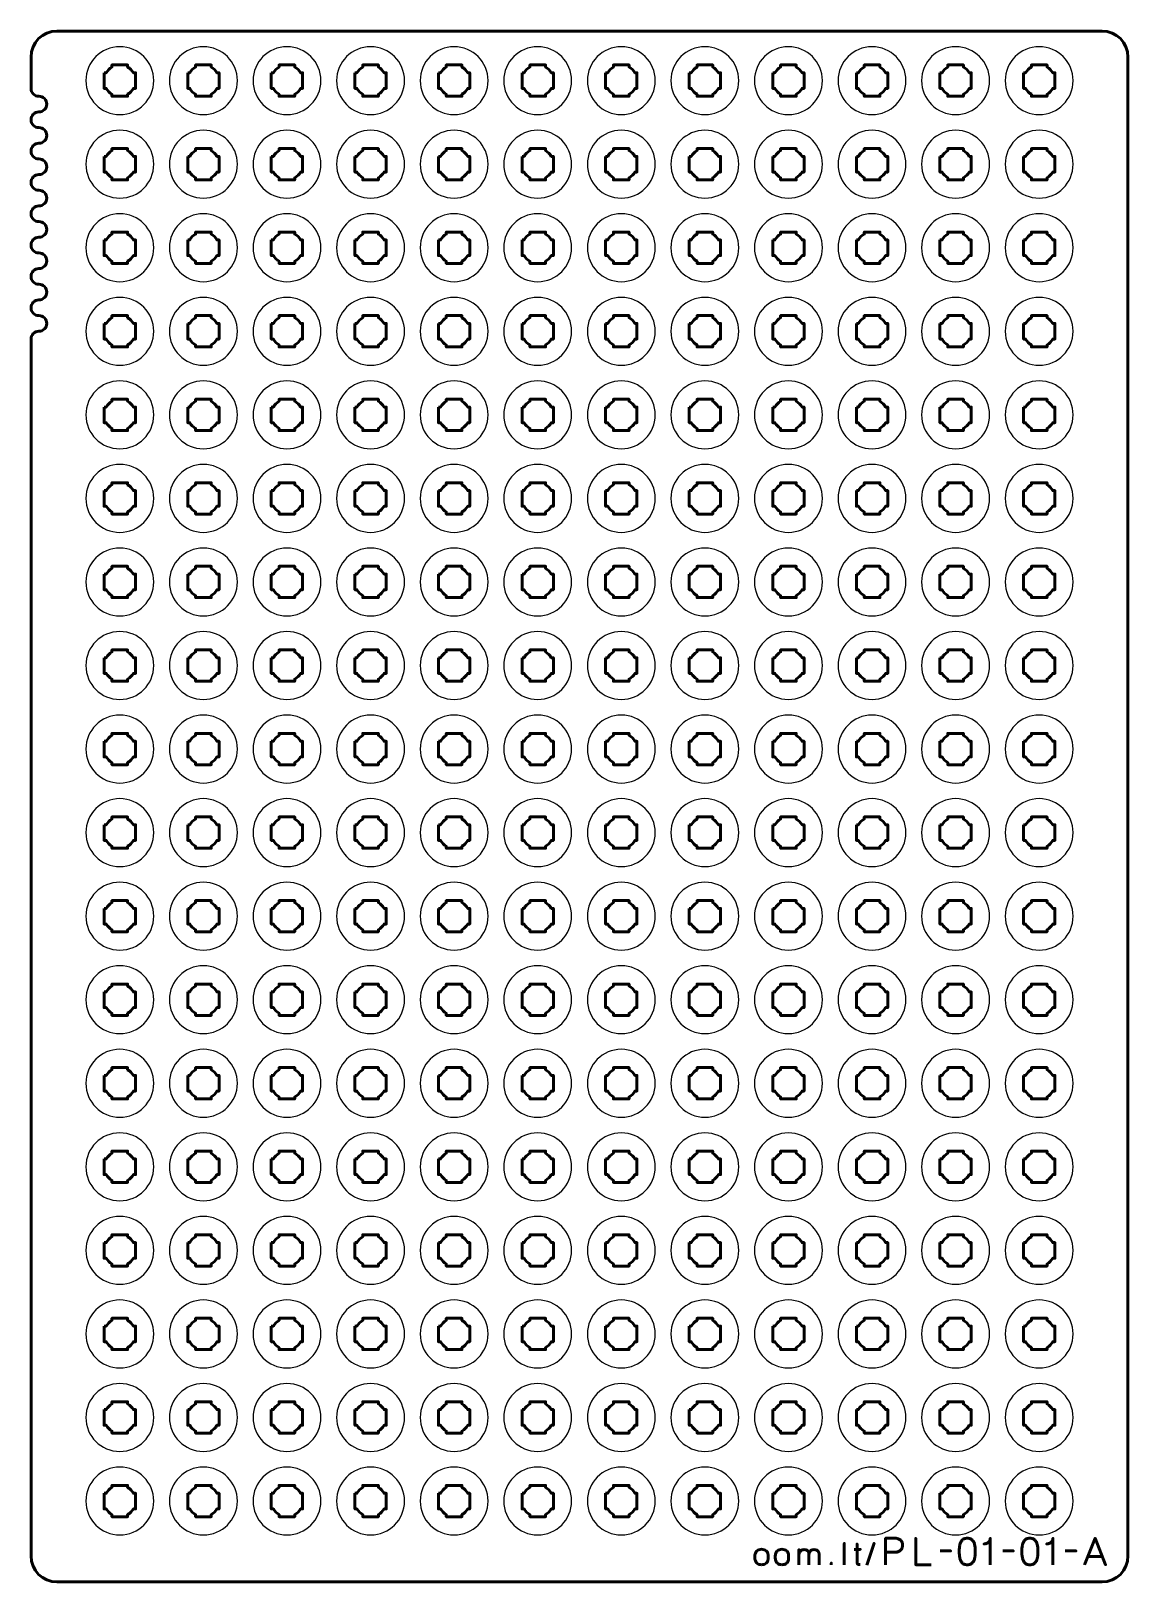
# Model space of a CAD drawing. Header units: centimetres. Extents: x -21 to 0, y -29.7 to 0.
import ezdxf

# ---------------------------------------------------------------- set-up
doc = ezdxf.new("R2010")
doc.units = ezdxf.units.CM
doc.header["$MEASUREMENT"] = 0
doc.layers.add('Layer 1', color=7, linetype='Continuous')

msp = doc.modelspace()

# ---------------------------------------------------------------- linework, layer by layer
at = {"layer": 'Layer 1', "color": 1, "lineweight": 53}
msp.add_open_spline([(-21.00003, -29.19995), (-21.00003, -29.19995), (-21.00003, -5.89992), (-21.00003, -5.89992), (-21.00003, -5.89992), (-21.00003, -5.81709), (-20.93286, -5.74992), (-20.85003, -5.74992), (-20.85003, -5.74992), (-20.7672, -5.74992), (-20.70003, -5.68275), (-20.70003, -5.59992), (-20.70003, -5.59992), (-20.70003, -5.51709), (-20.7672, -5.44992), (-20.85003, -5.44992), (-20.85003, -5.44992), (-20.93286, -5.44992), (-21.00003, -5.38275), (-21.00003, -5.29992), (-21.00003, -5.29992), (-21.00003, -5.21709), (-20.93286, -5.14992), (-20.85003, -5.14992), (-20.85003, -5.14992), (-20.7672, -5.14992), (-20.70003, -5.08275), (-20.70003, -4.99992), (-20.70003, -4.99992), (-20.70003, -4.91709), (-20.7672, -4.84992), (-20.85003, -4.84992), (-20.85003, -4.84992), (-20.93286, -4.84992), (-21.00003, -4.78275), (-21.00003, -4.69992), (-21.00003, -4.69992), (-21.00003, -4.61709), (-20.93286, -4.54992), (-20.85003, -4.54992), (-20.85003, -4.54992), (-20.7672, -4.54992), (-20.70003, -4.48275), (-20.70003, -4.39992), (-20.70003, -4.39992), (-20.70003, -4.31709), (-20.7672, -4.24992), (-20.85003, -4.24992), (-20.85003, -4.24992), (-20.93286, -4.24992), (-21.00003, -4.18275), (-21.00003, -4.09992), (-21.00003, -4.09992), (-21.00003, -4.01709), (-20.93286, -3.94992), (-20.85003, -3.94992), (-20.85003, -3.94992), (-20.7672, -3.94992), (-20.70003, -3.88275), (-20.70003, -3.79992), (-20.70003, -3.79992), (-20.70003, -3.71709), (-20.7672, -3.64992), (-20.85003, -3.64992), (-20.85003, -3.64992), (-20.93286, -3.64992), (-21.00003, -3.58275), (-21.00003, -3.49992), (-21.00003, -3.49992), (-21.00003, -3.41709), (-20.93286, -3.34992), (-20.85003, -3.34992), (-20.85003, -3.34992), (-20.7672, -3.34992), (-20.70003, -3.28275), (-20.70003, -3.19992), (-20.70003, -3.19992), (-20.70003, -3.11709), (-20.7672, -3.04992), (-20.85003, -3.04992), (-20.85003, -3.04992), (-20.93286, -3.04992), (-21.00003, -2.98275), (-21.00003, -2.89992), (-21.00003, -2.89992), (-21.00003, -2.81709), (-20.93286, -2.74992), (-20.85003, -2.74992), (-20.85003, -2.74992), (-20.7672, -2.74992), (-20.70003, -2.68275), (-20.70003, -2.59992), (-20.70003, -2.59992), (-20.70003, -2.51709), (-20.7672, -2.44992), (-20.85003, -2.44992), (-20.85003, -2.44992), (-20.93286, -2.44992), (-21.00003, -2.38275), (-21.00003, -2.29992), (-21.00003, -2.29992), (-21.00003, -2.21709), (-20.93286, -2.14992), (-20.85003, -2.14992), (-20.85003, -2.14992), (-20.7672, -2.14992), (-20.70003, -2.08275), (-20.70003, -1.99992), (-20.70003, -1.99992), (-20.70003, -1.91709), (-20.7672, -1.84992), (-20.85003, -1.84992), (-20.85003, -1.84992), (-20.93286, -1.84992), (-21.00003, -1.78275), (-21.00003, -1.69992), (-21.00003, -1.69992), (-21.00003, -1.61709), (-20.93286, -1.54992), (-20.85003, -1.54992), (-20.85003, -1.54992), (-20.7672, -1.54992), (-20.70003, -1.48275), (-20.70003, -1.39992), (-20.70003, -1.39992), (-20.70003, -1.31709), (-20.7672, -1.24992), (-20.85003, -1.24992), (-20.85003, -1.24992), (-20.93286, -1.24992), (-21.00003, -1.18275), (-21.00003, -1.09992), (-21.00003, -1.09992), (-21.00003, -1.09992), (-21.00003, -0.49992), (-21.00003, -0.49992), (-21.00003, -0.49992), (-21.00003, -0.22295), (-20.77694, 0.00004), (-20.49994, 0.00004), (-20.49994, 0.00004), (-20.49994, 0.00004), (-0.50008, 0.00004), (-0.50008, 0.00004), (-0.50008, 0.00004), (-0.22294, 0.00004), (0.00002, -0.22295), (0.00002, -0.49992), (0.00002, -0.49992), (0.00002, -0.49992), (0.00002, -29.19995), (0.00002, -29.19995), (0.00002, -29.19995), (0.00002, -29.47695), (-0.22294, -29.70004), (-0.50008, -29.70004), (-0.50008, -29.70004), (-0.50008, -29.70004), (-20.49994, -29.70004), (-20.49994, -29.70004), (-20.49994, -29.70004), (-20.77694, -29.70004), (-21.00003, -29.47695), (-21.00003, -29.19995)], degree=3, knots=[0, 0, 0, 0, 0.02439024, 0.02439024, 0.02439024, 0.02439024, 0.04878049, 0.04878049, 0.04878049, 0.04878049, 0.07317073, 0.07317073, 0.07317073, 0.07317073, 0.09756098, 0.09756098, 0.09756098, 0.09756098, 0.12195122, 0.12195122, 0.12195122, 0.12195122, 0.14634146, 0.14634146, 0.14634146, 0.14634146, 0.17073171, 0.17073171, 0.17073171, 0.17073171, 0.19512195, 0.19512195, 0.19512195, 0.19512195, 0.2195122, 0.2195122, 0.2195122, 0.2195122, 0.24390244, 0.24390244, 0.24390244, 0.24390244, 0.26829268, 0.26829268, 0.26829268, 0.26829268, 0.29268293, 0.29268293, 0.29268293, 0.29268293, 0.31707317, 0.31707317, 0.31707317, 0.31707317, 0.34146341, 0.34146341, 0.34146341, 0.34146341, 0.36585366, 0.36585366, 0.36585366, 0.36585366, 0.3902439, 0.3902439, 0.3902439, 0.3902439, 0.41463415, 0.41463415, 0.41463415, 0.41463415, 0.43902439, 0.43902439, 0.43902439, 0.43902439, 0.46341463, 0.46341463, 0.46341463, 0.46341463, 0.48780488, 0.48780488, 0.48780488, 0.48780488, 0.51219512, 0.51219512, 0.51219512, 0.51219512, 0.53658537, 0.53658537, 0.53658537, 0.53658537, 0.56097561, 0.56097561, 0.56097561, 0.56097561, 0.58536585, 0.58536585, 0.58536585, 0.58536585, 0.6097561, 0.6097561, 0.6097561, 0.6097561, 0.63414634, 0.63414634, 0.63414634, 0.63414634, 0.65853659, 0.65853659, 0.65853659, 0.65853659, 0.68292683, 0.68292683, 0.68292683, 0.68292683, 0.70731707, 0.70731707, 0.70731707, 0.70731707, 0.73170732, 0.73170732, 0.73170732, 0.73170732, 0.75609756, 0.75609756, 0.75609756, 0.75609756, 0.7804878, 0.7804878, 0.7804878, 0.7804878, 0.80487805, 0.80487805, 0.80487805, 0.80487805, 0.82926829, 0.82926829, 0.82926829, 0.82926829, 0.85365854, 0.85365854, 0.85365854, 0.85365854, 0.87804878, 0.87804878, 0.87804878, 0.87804878, 0.90243902, 0.90243902, 0.90243902, 0.90243902, 0.92682927, 0.92682927, 0.92682927, 0.92682927, 0.95121951, 0.95121951, 0.95121951, 0.95121951, 0.97560976, 0.97560976, 0.97560976, 0.97560976, 1, 1, 1, 1], dxfattribs=at)
at = {"layer": 'Layer 1', "color": 3, "lineweight": 25}
for points in [[(-18.65, -0.94999), (-18.65, -1.30918), (-18.94083, -1.60001), (-19.3, -1.60001), (-19.3, -1.60001), (-19.65893, -1.60001), (-19.95, -1.30918), (-19.95, -0.94999), (-19.95, -0.94999), (-19.95, -0.59106), (-19.65893, -0.29999), (-19.3, -0.29999), (-19.3, -0.29999), (-18.94083, -0.29999), (-18.65, -0.59106), (-18.65, -0.94999)], [(-17.05, -0.94999), (-17.05, -1.30918), (-17.34083, -1.60001), (-17.7, -1.60001), (-17.7, -1.60001), (-18.05893, -1.60001), (-18.35, -1.30918), (-18.35, -0.94999), (-18.35, -0.94999), (-18.35, -0.59106), (-18.05893, -0.29999), (-17.7, -0.29999), (-17.7, -0.29999), (-17.34083, -0.29999), (-17.05, -0.59106), (-17.05, -0.94999)], [(-15.45, -0.94999), (-15.45, -1.30918), (-15.74083, -1.60001), (-16.1, -1.60001), (-16.1, -1.60001), (-16.45893, -1.60001), (-16.75, -1.30918), (-16.75, -0.94999), (-16.75, -0.94999), (-16.75, -0.59106), (-16.45893, -0.29999), (-16.1, -0.29999), (-16.1, -0.29999), (-15.74083, -0.29999), (-15.45, -0.59106), (-15.45, -0.94999)], [(-13.85, -0.94999), (-13.85, -1.30918), (-14.14083, -1.60001), (-14.5, -1.60001), (-14.5, -1.60001), (-14.85893, -1.60001), (-15.15, -1.30918), (-15.15, -0.94999), (-15.15, -0.94999), (-15.15, -0.59106), (-14.85893, -0.29999), (-14.5, -0.29999), (-14.5, -0.29999), (-14.14083, -0.29999), (-13.85, -0.59106), (-13.85, -0.94999)], [(-12.25, -0.94999), (-12.25, -1.30918), (-12.54083, -1.60001), (-12.9, -1.60001), (-12.9, -1.60001), (-13.25893, -1.60001), (-13.55, -1.30918), (-13.55, -0.94999), (-13.55, -0.94999), (-13.55, -0.59106), (-13.25893, -0.29999), (-12.9, -0.29999), (-12.9, -0.29999), (-12.54083, -0.29999), (-12.25, -0.59106), (-12.25, -0.94999)], [(-10.65, -0.94999), (-10.65, -1.30918), (-10.94083, -1.60001), (-11.3, -1.60001), (-11.3, -1.60001), (-11.65893, -1.60001), (-11.95, -1.30918), (-11.95, -0.94999), (-11.95, -0.94999), (-11.95, -0.59106), (-11.65893, -0.29999), (-11.3, -0.29999), (-11.3, -0.29999), (-10.94083, -0.29999), (-10.65, -0.59106), (-10.65, -0.94999)], [(-9.05, -0.94999), (-9.05, -1.30918), (-9.34083, -1.60001), (-9.7, -1.60001), (-9.7, -1.60001), (-10.05893, -1.60001), (-10.35, -1.30918), (-10.35, -0.94999), (-10.35, -0.94999), (-10.35, -0.59106), (-10.05893, -0.29999), (-9.7, -0.29999), (-9.7, -0.29999), (-9.34083, -0.29999), (-9.05, -0.59106), (-9.05, -0.94999)], [(-7.45, -0.94999), (-7.45, -1.30918), (-7.74083, -1.60001), (-8.1, -1.60001), (-8.1, -1.60001), (-8.45893, -1.60001), (-8.75, -1.30918), (-8.75, -0.94999), (-8.75, -0.94999), (-8.75, -0.59106), (-8.45893, -0.29999), (-8.1, -0.29999), (-8.1, -0.29999), (-7.74083, -0.29999), (-7.45, -0.59106), (-7.45, -0.94999)], [(-5.85, -0.94999), (-5.85, -1.30918), (-6.14083, -1.60001), (-6.5, -1.60001), (-6.5, -1.60001), (-6.85893, -1.60001), (-7.15, -1.30918), (-7.15, -0.94999), (-7.15, -0.94999), (-7.15, -0.59106), (-6.85893, -0.29999), (-6.5, -0.29999), (-6.5, -0.29999), (-6.14083, -0.29999), (-5.85, -0.59106), (-5.85, -0.94999)], [(-4.25, -0.94999), (-4.25, -1.30918), (-4.54083, -1.60001), (-4.9, -1.60001), (-4.9, -1.60001), (-5.25893, -1.60001), (-5.55, -1.30918), (-5.55, -0.94999), (-5.55, -0.94999), (-5.55, -0.59106), (-5.25893, -0.29999), (-4.9, -0.29999), (-4.9, -0.29999), (-4.54083, -0.29999), (-4.25, -0.59106), (-4.25, -0.94999)], [(-2.65, -0.94999), (-2.65, -1.30918), (-2.94083, -1.60001), (-3.3, -1.60001), (-3.3, -1.60001), (-3.65893, -1.60001), (-3.95, -1.30918), (-3.95, -0.94999), (-3.95, -0.94999), (-3.95, -0.59106), (-3.65893, -0.29999), (-3.3, -0.29999), (-3.3, -0.29999), (-2.94083, -0.29999), (-2.65, -0.59106), (-2.65, -0.94999)], [(-1.05, -0.94999), (-1.05, -1.30918), (-1.34083, -1.60001), (-1.7, -1.60001), (-1.7, -1.60001), (-2.05893, -1.60001), (-2.35, -1.30918), (-2.35, -0.94999), (-2.35, -0.94999), (-2.35, -0.59106), (-2.05893, -0.29999), (-1.7, -0.29999), (-1.7, -0.29999), (-1.34083, -0.29999), (-1.05, -0.59106), (-1.05, -0.94999)], [(-18.65, -2.54999), (-18.65, -2.90918), (-18.94083, -3.20001), (-19.3, -3.20001), (-19.3, -3.20001), (-19.65893, -3.20001), (-19.95, -2.90918), (-19.95, -2.54999), (-19.95, -2.54999), (-19.95, -2.19106), (-19.65893, -1.89999), (-19.3, -1.89999), (-19.3, -1.89999), (-18.94083, -1.89999), (-18.65, -2.19106), (-18.65, -2.54999)], [(-17.05, -2.54999), (-17.05, -2.90918), (-17.34083, -3.20001), (-17.7, -3.20001), (-17.7, -3.20001), (-18.05893, -3.20001), (-18.35, -2.90918), (-18.35, -2.54999), (-18.35, -2.54999), (-18.35, -2.19106), (-18.05893, -1.89999), (-17.7, -1.89999), (-17.7, -1.89999), (-17.34083, -1.89999), (-17.05, -2.19106), (-17.05, -2.54999)], [(-15.45, -2.54999), (-15.45, -2.90918), (-15.74083, -3.20001), (-16.1, -3.20001), (-16.1, -3.20001), (-16.45893, -3.20001), (-16.75, -2.90918), (-16.75, -2.54999), (-16.75, -2.54999), (-16.75, -2.19106), (-16.45893, -1.89999), (-16.1, -1.89999), (-16.1, -1.89999), (-15.74083, -1.89999), (-15.45, -2.19106), (-15.45, -2.54999)], [(-13.85, -2.54999), (-13.85, -2.90918), (-14.14083, -3.20001), (-14.5, -3.20001), (-14.5, -3.20001), (-14.85893, -3.20001), (-15.15, -2.90918), (-15.15, -2.54999), (-15.15, -2.54999), (-15.15, -2.19106), (-14.85893, -1.89999), (-14.5, -1.89999), (-14.5, -1.89999), (-14.14083, -1.89999), (-13.85, -2.19106), (-13.85, -2.54999)], [(-12.25, -2.54999), (-12.25, -2.90918), (-12.54083, -3.20001), (-12.9, -3.20001), (-12.9, -3.20001), (-13.25893, -3.20001), (-13.55, -2.90918), (-13.55, -2.54999), (-13.55, -2.54999), (-13.55, -2.19106), (-13.25893, -1.89999), (-12.9, -1.89999), (-12.9, -1.89999), (-12.54083, -1.89999), (-12.25, -2.19106), (-12.25, -2.54999)], [(-10.65, -2.54999), (-10.65, -2.90918), (-10.94083, -3.20001), (-11.3, -3.20001), (-11.3, -3.20001), (-11.65893, -3.20001), (-11.95, -2.90918), (-11.95, -2.54999), (-11.95, -2.54999), (-11.95, -2.19106), (-11.65893, -1.89999), (-11.3, -1.89999), (-11.3, -1.89999), (-10.94083, -1.89999), (-10.65, -2.19106), (-10.65, -2.54999)], [(-9.05, -2.54999), (-9.05, -2.90918), (-9.34083, -3.20001), (-9.7, -3.20001), (-9.7, -3.20001), (-10.05893, -3.20001), (-10.35, -2.90918), (-10.35, -2.54999), (-10.35, -2.54999), (-10.35, -2.19106), (-10.05893, -1.89999), (-9.7, -1.89999), (-9.7, -1.89999), (-9.34083, -1.89999), (-9.05, -2.19106), (-9.05, -2.54999)], [(-7.45, -2.54999), (-7.45, -2.90918), (-7.74083, -3.20001), (-8.1, -3.20001), (-8.1, -3.20001), (-8.45893, -3.20001), (-8.75, -2.90918), (-8.75, -2.54999), (-8.75, -2.54999), (-8.75, -2.19106), (-8.45893, -1.89999), (-8.1, -1.89999), (-8.1, -1.89999), (-7.74083, -1.89999), (-7.45, -2.19106), (-7.45, -2.54999)], [(-5.85, -2.54999), (-5.85, -2.90918), (-6.14083, -3.20001), (-6.5, -3.20001), (-6.5, -3.20001), (-6.85893, -3.20001), (-7.15, -2.90918), (-7.15, -2.54999), (-7.15, -2.54999), (-7.15, -2.19106), (-6.85893, -1.89999), (-6.5, -1.89999), (-6.5, -1.89999), (-6.14083, -1.89999), (-5.85, -2.19106), (-5.85, -2.54999)], [(-4.25, -2.54999), (-4.25, -2.90918), (-4.54083, -3.20001), (-4.9, -3.20001), (-4.9, -3.20001), (-5.25893, -3.20001), (-5.55, -2.90918), (-5.55, -2.54999), (-5.55, -2.54999), (-5.55, -2.19106), (-5.25893, -1.89999), (-4.9, -1.89999), (-4.9, -1.89999), (-4.54083, -1.89999), (-4.25, -2.19106), (-4.25, -2.54999)], [(-2.65, -2.54999), (-2.65, -2.90918), (-2.94083, -3.20001), (-3.3, -3.20001), (-3.3, -3.20001), (-3.65893, -3.20001), (-3.95, -2.90918), (-3.95, -2.54999), (-3.95, -2.54999), (-3.95, -2.19106), (-3.65893, -1.89999), (-3.3, -1.89999), (-3.3, -1.89999), (-2.94083, -1.89999), (-2.65, -2.19106), (-2.65, -2.54999)], [(-1.05, -2.54999), (-1.05, -2.90918), (-1.34083, -3.20001), (-1.7, -3.20001), (-1.7, -3.20001), (-2.05893, -3.20001), (-2.35, -2.90918), (-2.35, -2.54999), (-2.35, -2.54999), (-2.35, -2.19106), (-2.05893, -1.89999), (-1.7, -1.89999), (-1.7, -1.89999), (-1.34083, -1.89999), (-1.05, -2.19106), (-1.05, -2.54999)], [(-18.65, -4.14999), (-18.65, -4.50918), (-18.94083, -4.80001), (-19.3, -4.80001), (-19.3, -4.80001), (-19.65893, -4.80001), (-19.95, -4.50918), (-19.95, -4.14999), (-19.95, -4.14999), (-19.95, -3.79106), (-19.65893, -3.49999), (-19.3, -3.49999), (-19.3, -3.49999), (-18.94083, -3.49999), (-18.65, -3.79106), (-18.65, -4.14999)], [(-17.05, -4.14999), (-17.05, -4.50918), (-17.34083, -4.80001), (-17.7, -4.80001), (-17.7, -4.80001), (-18.05893, -4.80001), (-18.35, -4.50918), (-18.35, -4.14999), (-18.35, -4.14999), (-18.35, -3.79106), (-18.05893, -3.49999), (-17.7, -3.49999), (-17.7, -3.49999), (-17.34083, -3.49999), (-17.05, -3.79106), (-17.05, -4.14999)], [(-15.45, -4.14999), (-15.45, -4.50918), (-15.74083, -4.80001), (-16.1, -4.80001), (-16.1, -4.80001), (-16.45893, -4.80001), (-16.75, -4.50918), (-16.75, -4.14999), (-16.75, -4.14999), (-16.75, -3.79106), (-16.45893, -3.49999), (-16.1, -3.49999), (-16.1, -3.49999), (-15.74083, -3.49999), (-15.45, -3.79106), (-15.45, -4.14999)], [(-13.85, -4.14999), (-13.85, -4.50918), (-14.14083, -4.80001), (-14.5, -4.80001), (-14.5, -4.80001), (-14.85893, -4.80001), (-15.15, -4.50918), (-15.15, -4.14999), (-15.15, -4.14999), (-15.15, -3.79106), (-14.85893, -3.49999), (-14.5, -3.49999), (-14.5, -3.49999), (-14.14083, -3.49999), (-13.85, -3.79106), (-13.85, -4.14999)], [(-12.25, -4.14999), (-12.25, -4.50918), (-12.54083, -4.80001), (-12.9, -4.80001), (-12.9, -4.80001), (-13.25893, -4.80001), (-13.55, -4.50918), (-13.55, -4.14999), (-13.55, -4.14999), (-13.55, -3.79106), (-13.25893, -3.49999), (-12.9, -3.49999), (-12.9, -3.49999), (-12.54083, -3.49999), (-12.25, -3.79106), (-12.25, -4.14999)], [(-10.65, -4.14999), (-10.65, -4.50918), (-10.94083, -4.80001), (-11.3, -4.80001), (-11.3, -4.80001), (-11.65893, -4.80001), (-11.95, -4.50918), (-11.95, -4.14999), (-11.95, -4.14999), (-11.95, -3.79106), (-11.65893, -3.49999), (-11.3, -3.49999), (-11.3, -3.49999), (-10.94083, -3.49999), (-10.65, -3.79106), (-10.65, -4.14999)], [(-9.05, -4.14999), (-9.05, -4.50918), (-9.34083, -4.80001), (-9.7, -4.80001), (-9.7, -4.80001), (-10.05893, -4.80001), (-10.35, -4.50918), (-10.35, -4.14999), (-10.35, -4.14999), (-10.35, -3.79106), (-10.05893, -3.49999), (-9.7, -3.49999), (-9.7, -3.49999), (-9.34083, -3.49999), (-9.05, -3.79106), (-9.05, -4.14999)], [(-7.45, -4.14999), (-7.45, -4.50918), (-7.74083, -4.80001), (-8.1, -4.80001), (-8.1, -4.80001), (-8.45893, -4.80001), (-8.75, -4.50918), (-8.75, -4.14999), (-8.75, -4.14999), (-8.75, -3.79106), (-8.45893, -3.49999), (-8.1, -3.49999), (-8.1, -3.49999), (-7.74083, -3.49999), (-7.45, -3.79106), (-7.45, -4.14999)], [(-5.85, -4.14999), (-5.85, -4.50918), (-6.14083, -4.80001), (-6.5, -4.80001), (-6.5, -4.80001), (-6.85893, -4.80001), (-7.15, -4.50918), (-7.15, -4.14999), (-7.15, -4.14999), (-7.15, -3.79106), (-6.85893, -3.49999), (-6.5, -3.49999), (-6.5, -3.49999), (-6.14083, -3.49999), (-5.85, -3.79106), (-5.85, -4.14999)], [(-4.25, -4.14999), (-4.25, -4.50918), (-4.54083, -4.80001), (-4.9, -4.80001), (-4.9, -4.80001), (-5.25893, -4.80001), (-5.55, -4.50918), (-5.55, -4.14999), (-5.55, -4.14999), (-5.55, -3.79106), (-5.25893, -3.49999), (-4.9, -3.49999), (-4.9, -3.49999), (-4.54083, -3.49999), (-4.25, -3.79106), (-4.25, -4.14999)], [(-2.65, -4.14999), (-2.65, -4.50918), (-2.94083, -4.80001), (-3.3, -4.80001), (-3.3, -4.80001), (-3.65893, -4.80001), (-3.95, -4.50918), (-3.95, -4.14999), (-3.95, -4.14999), (-3.95, -3.79106), (-3.65893, -3.49999), (-3.3, -3.49999), (-3.3, -3.49999), (-2.94083, -3.49999), (-2.65, -3.79106), (-2.65, -4.14999)], [(-1.05, -4.14999), (-1.05, -4.50918), (-1.34083, -4.80001), (-1.7, -4.80001), (-1.7, -4.80001), (-2.05893, -4.80001), (-2.35, -4.50918), (-2.35, -4.14999), (-2.35, -4.14999), (-2.35, -3.79106), (-2.05893, -3.49999), (-1.7, -3.49999), (-1.7, -3.49999), (-1.34083, -3.49999), (-1.05, -3.79106), (-1.05, -4.14999)], [(-18.65, -5.74999), (-18.65, -6.10918), (-18.94083, -6.40001), (-19.3, -6.40001), (-19.3, -6.40001), (-19.65893, -6.40001), (-19.95, -6.10918), (-19.95, -5.74999), (-19.95, -5.74999), (-19.95, -5.39106), (-19.65893, -5.09999), (-19.3, -5.09999), (-19.3, -5.09999), (-18.94083, -5.09999), (-18.65, -5.39106), (-18.65, -5.74999)], [(-17.05, -5.74999), (-17.05, -6.10918), (-17.34083, -6.40001), (-17.7, -6.40001), (-17.7, -6.40001), (-18.05893, -6.40001), (-18.35, -6.10918), (-18.35, -5.74999), (-18.35, -5.74999), (-18.35, -5.39106), (-18.05893, -5.09999), (-17.7, -5.09999), (-17.7, -5.09999), (-17.34083, -5.09999), (-17.05, -5.39106), (-17.05, -5.74999)], [(-15.45, -5.74999), (-15.45, -6.10918), (-15.74083, -6.40001), (-16.1, -6.40001), (-16.1, -6.40001), (-16.45893, -6.40001), (-16.75, -6.10918), (-16.75, -5.74999), (-16.75, -5.74999), (-16.75, -5.39106), (-16.45893, -5.09999), (-16.1, -5.09999), (-16.1, -5.09999), (-15.74083, -5.09999), (-15.45, -5.39106), (-15.45, -5.74999)], [(-13.85, -5.74999), (-13.85, -6.10918), (-14.14083, -6.40001), (-14.5, -6.40001), (-14.5, -6.40001), (-14.85893, -6.40001), (-15.15, -6.10918), (-15.15, -5.74999), (-15.15, -5.74999), (-15.15, -5.39106), (-14.85893, -5.09999), (-14.5, -5.09999), (-14.5, -5.09999), (-14.14083, -5.09999), (-13.85, -5.39106), (-13.85, -5.74999)], [(-12.25, -5.74999), (-12.25, -6.10918), (-12.54083, -6.40001), (-12.9, -6.40001), (-12.9, -6.40001), (-13.25893, -6.40001), (-13.55, -6.10918), (-13.55, -5.74999), (-13.55, -5.74999), (-13.55, -5.39106), (-13.25893, -5.09999), (-12.9, -5.09999), (-12.9, -5.09999), (-12.54083, -5.09999), (-12.25, -5.39106), (-12.25, -5.74999)], [(-10.65, -5.74999), (-10.65, -6.10918), (-10.94083, -6.40001), (-11.3, -6.40001), (-11.3, -6.40001), (-11.65893, -6.40001), (-11.95, -6.10918), (-11.95, -5.74999), (-11.95, -5.74999), (-11.95, -5.39106), (-11.65893, -5.09999), (-11.3, -5.09999), (-11.3, -5.09999), (-10.94083, -5.09999), (-10.65, -5.39106), (-10.65, -5.74999)], [(-9.05, -5.74999), (-9.05, -6.10918), (-9.34083, -6.40001), (-9.7, -6.40001), (-9.7, -6.40001), (-10.05893, -6.40001), (-10.35, -6.10918), (-10.35, -5.74999), (-10.35, -5.74999), (-10.35, -5.39106), (-10.05893, -5.09999), (-9.7, -5.09999), (-9.7, -5.09999), (-9.34083, -5.09999), (-9.05, -5.39106), (-9.05, -5.74999)], [(-7.45, -5.74999), (-7.45, -6.10918), (-7.74083, -6.40001), (-8.1, -6.40001), (-8.1, -6.40001), (-8.45893, -6.40001), (-8.75, -6.10918), (-8.75, -5.74999), (-8.75, -5.74999), (-8.75, -5.39106), (-8.45893, -5.09999), (-8.1, -5.09999), (-8.1, -5.09999), (-7.74083, -5.09999), (-7.45, -5.39106), (-7.45, -5.74999)], [(-5.85, -5.74999), (-5.85, -6.10918), (-6.14083, -6.40001), (-6.5, -6.40001), (-6.5, -6.40001), (-6.85893, -6.40001), (-7.15, -6.10918), (-7.15, -5.74999), (-7.15, -5.74999), (-7.15, -5.39106), (-6.85893, -5.09999), (-6.5, -5.09999), (-6.5, -5.09999), (-6.14083, -5.09999), (-5.85, -5.39106), (-5.85, -5.74999)], [(-4.25, -5.74999), (-4.25, -6.10918), (-4.54083, -6.40001), (-4.9, -6.40001), (-4.9, -6.40001), (-5.25893, -6.40001), (-5.55, -6.10918), (-5.55, -5.74999), (-5.55, -5.74999), (-5.55, -5.39106), (-5.25893, -5.09999), (-4.9, -5.09999), (-4.9, -5.09999), (-4.54083, -5.09999), (-4.25, -5.39106), (-4.25, -5.74999)], [(-2.65, -5.74999), (-2.65, -6.10918), (-2.94083, -6.40001), (-3.3, -6.40001), (-3.3, -6.40001), (-3.65893, -6.40001), (-3.95, -6.10918), (-3.95, -5.74999), (-3.95, -5.74999), (-3.95, -5.39106), (-3.65893, -5.09999), (-3.3, -5.09999), (-3.3, -5.09999), (-2.94083, -5.09999), (-2.65, -5.39106), (-2.65, -5.74999)], [(-1.05, -5.74999), (-1.05, -6.10918), (-1.34083, -6.40001), (-1.7, -6.40001), (-1.7, -6.40001), (-2.05893, -6.40001), (-2.35, -6.10918), (-2.35, -5.74999), (-2.35, -5.74999), (-2.35, -5.39106), (-2.05893, -5.09999), (-1.7, -5.09999), (-1.7, -5.09999), (-1.34083, -5.09999), (-1.05, -5.39106), (-1.05, -5.74999)], [(-18.65, -7.34999), (-18.65, -7.70918), (-18.94083, -8.00001), (-19.3, -8.00001), (-19.3, -8.00001), (-19.65893, -8.00001), (-19.95, -7.70918), (-19.95, -7.34999), (-19.95, -7.34999), (-19.95, -6.99106), (-19.65893, -6.69999), (-19.3, -6.69999), (-19.3, -6.69999), (-18.94083, -6.69999), (-18.65, -6.99106), (-18.65, -7.34999)], [(-17.05, -7.34999), (-17.05, -7.70918), (-17.34083, -8.00001), (-17.7, -8.00001), (-17.7, -8.00001), (-18.05893, -8.00001), (-18.35, -7.70918), (-18.35, -7.34999), (-18.35, -7.34999), (-18.35, -6.99106), (-18.05893, -6.69999), (-17.7, -6.69999), (-17.7, -6.69999), (-17.34083, -6.69999), (-17.05, -6.99106), (-17.05, -7.34999)], [(-15.45, -7.34999), (-15.45, -7.70918), (-15.74083, -8.00001), (-16.1, -8.00001), (-16.1, -8.00001), (-16.45893, -8.00001), (-16.75, -7.70918), (-16.75, -7.34999), (-16.75, -7.34999), (-16.75, -6.99106), (-16.45893, -6.69999), (-16.1, -6.69999), (-16.1, -6.69999), (-15.74083, -6.69999), (-15.45, -6.99106), (-15.45, -7.34999)], [(-13.85, -7.34999), (-13.85, -7.70918), (-14.14083, -8.00001), (-14.5, -8.00001), (-14.5, -8.00001), (-14.85893, -8.00001), (-15.15, -7.70918), (-15.15, -7.34999), (-15.15, -7.34999), (-15.15, -6.99106), (-14.85893, -6.69999), (-14.5, -6.69999), (-14.5, -6.69999), (-14.14083, -6.69999), (-13.85, -6.99106), (-13.85, -7.34999)], [(-12.25, -7.34999), (-12.25, -7.70918), (-12.54083, -8.00001), (-12.9, -8.00001), (-12.9, -8.00001), (-13.25893, -8.00001), (-13.55, -7.70918), (-13.55, -7.34999), (-13.55, -7.34999), (-13.55, -6.99106), (-13.25893, -6.69999), (-12.9, -6.69999), (-12.9, -6.69999), (-12.54083, -6.69999), (-12.25, -6.99106), (-12.25, -7.34999)], [(-10.65, -7.34999), (-10.65, -7.70918), (-10.94083, -8.00001), (-11.3, -8.00001), (-11.3, -8.00001), (-11.65893, -8.00001), (-11.95, -7.70918), (-11.95, -7.34999), (-11.95, -7.34999), (-11.95, -6.99106), (-11.65893, -6.69999), (-11.3, -6.69999), (-11.3, -6.69999), (-10.94083, -6.69999), (-10.65, -6.99106), (-10.65, -7.34999)], [(-9.05, -7.34999), (-9.05, -7.70918), (-9.34083, -8.00001), (-9.7, -8.00001), (-9.7, -8.00001), (-10.05893, -8.00001), (-10.35, -7.70918), (-10.35, -7.34999), (-10.35, -7.34999), (-10.35, -6.99106), (-10.05893, -6.69999), (-9.7, -6.69999), (-9.7, -6.69999), (-9.34083, -6.69999), (-9.05, -6.99106), (-9.05, -7.34999)], [(-7.45, -7.34999), (-7.45, -7.70918), (-7.74083, -8.00001), (-8.1, -8.00001), (-8.1, -8.00001), (-8.45893, -8.00001), (-8.75, -7.70918), (-8.75, -7.34999), (-8.75, -7.34999), (-8.75, -6.99106), (-8.45893, -6.69999), (-8.1, -6.69999), (-8.1, -6.69999), (-7.74083, -6.69999), (-7.45, -6.99106), (-7.45, -7.34999)], [(-5.85, -7.34999), (-5.85, -7.70918), (-6.14083, -8.00001), (-6.5, -8.00001), (-6.5, -8.00001), (-6.85893, -8.00001), (-7.15, -7.70918), (-7.15, -7.34999), (-7.15, -7.34999), (-7.15, -6.99106), (-6.85893, -6.69999), (-6.5, -6.69999), (-6.5, -6.69999), (-6.14083, -6.69999), (-5.85, -6.99106), (-5.85, -7.34999)], [(-4.25, -7.34999), (-4.25, -7.70918), (-4.54083, -8.00001), (-4.9, -8.00001), (-4.9, -8.00001), (-5.25893, -8.00001), (-5.55, -7.70918), (-5.55, -7.34999), (-5.55, -7.34999), (-5.55, -6.99106), (-5.25893, -6.69999), (-4.9, -6.69999), (-4.9, -6.69999), (-4.54083, -6.69999), (-4.25, -6.99106), (-4.25, -7.34999)], [(-2.65, -7.34999), (-2.65, -7.70918), (-2.94083, -8.00001), (-3.3, -8.00001), (-3.3, -8.00001), (-3.65893, -8.00001), (-3.95, -7.70918), (-3.95, -7.34999), (-3.95, -7.34999), (-3.95, -6.99106), (-3.65893, -6.69999), (-3.3, -6.69999), (-3.3, -6.69999), (-2.94083, -6.69999), (-2.65, -6.99106), (-2.65, -7.34999)], [(-1.05, -7.34999), (-1.05, -7.70918), (-1.34083, -8.00001), (-1.7, -8.00001), (-1.7, -8.00001), (-2.05893, -8.00001), (-2.35, -7.70918), (-2.35, -7.34999), (-2.35, -7.34999), (-2.35, -6.99106), (-2.05893, -6.69999), (-1.7, -6.69999), (-1.7, -6.69999), (-1.34083, -6.69999), (-1.05, -6.99106), (-1.05, -7.34999)], [(-18.65, -8.94999), (-18.65, -9.30918), (-18.94083, -9.60001), (-19.3, -9.60001), (-19.3, -9.60001), (-19.65893, -9.60001), (-19.95, -9.30918), (-19.95, -8.94999), (-19.95, -8.94999), (-19.95, -8.59106), (-19.65893, -8.29999), (-19.3, -8.29999), (-19.3, -8.29999), (-18.94083, -8.29999), (-18.65, -8.59106), (-18.65, -8.94999)], [(-17.05, -8.94999), (-17.05, -9.30918), (-17.34083, -9.60001), (-17.7, -9.60001), (-17.7, -9.60001), (-18.05893, -9.60001), (-18.35, -9.30918), (-18.35, -8.94999), (-18.35, -8.94999), (-18.35, -8.59106), (-18.05893, -8.29999), (-17.7, -8.29999), (-17.7, -8.29999), (-17.34083, -8.29999), (-17.05, -8.59106), (-17.05, -8.94999)], [(-15.45, -8.94999), (-15.45, -9.30918), (-15.74083, -9.60001), (-16.1, -9.60001), (-16.1, -9.60001), (-16.45893, -9.60001), (-16.75, -9.30918), (-16.75, -8.94999), (-16.75, -8.94999), (-16.75, -8.59106), (-16.45893, -8.29999), (-16.1, -8.29999), (-16.1, -8.29999), (-15.74083, -8.29999), (-15.45, -8.59106), (-15.45, -8.94999)], [(-13.85, -8.94999), (-13.85, -9.30918), (-14.14083, -9.60001), (-14.5, -9.60001), (-14.5, -9.60001), (-14.85893, -9.60001), (-15.15, -9.30918), (-15.15, -8.94999), (-15.15, -8.94999), (-15.15, -8.59106), (-14.85893, -8.29999), (-14.5, -8.29999), (-14.5, -8.29999), (-14.14083, -8.29999), (-13.85, -8.59106), (-13.85, -8.94999)], [(-12.25, -8.94999), (-12.25, -9.30918), (-12.54083, -9.60001), (-12.9, -9.60001), (-12.9, -9.60001), (-13.25893, -9.60001), (-13.55, -9.30918), (-13.55, -8.94999), (-13.55, -8.94999), (-13.55, -8.59106), (-13.25893, -8.29999), (-12.9, -8.29999), (-12.9, -8.29999), (-12.54083, -8.29999), (-12.25, -8.59106), (-12.25, -8.94999)], [(-10.65, -8.94999), (-10.65, -9.30918), (-10.94083, -9.60001), (-11.3, -9.60001), (-11.3, -9.60001), (-11.65893, -9.60001), (-11.95, -9.30918), (-11.95, -8.94999), (-11.95, -8.94999), (-11.95, -8.59106), (-11.65893, -8.29999), (-11.3, -8.29999), (-11.3, -8.29999), (-10.94083, -8.29999), (-10.65, -8.59106), (-10.65, -8.94999)], [(-9.05, -8.94999), (-9.05, -9.30918), (-9.34083, -9.60001), (-9.7, -9.60001), (-9.7, -9.60001), (-10.05893, -9.60001), (-10.35, -9.30918), (-10.35, -8.94999), (-10.35, -8.94999), (-10.35, -8.59106), (-10.05893, -8.29999), (-9.7, -8.29999), (-9.7, -8.29999), (-9.34083, -8.29999), (-9.05, -8.59106), (-9.05, -8.94999)], [(-7.45, -8.94999), (-7.45, -9.30918), (-7.74083, -9.60001), (-8.1, -9.60001), (-8.1, -9.60001), (-8.45893, -9.60001), (-8.75, -9.30918), (-8.75, -8.94999), (-8.75, -8.94999), (-8.75, -8.59106), (-8.45893, -8.29999), (-8.1, -8.29999), (-8.1, -8.29999), (-7.74083, -8.29999), (-7.45, -8.59106), (-7.45, -8.94999)], [(-5.85, -8.94999), (-5.85, -9.30918), (-6.14083, -9.60001), (-6.5, -9.60001), (-6.5, -9.60001), (-6.85893, -9.60001), (-7.15, -9.30918), (-7.15, -8.94999), (-7.15, -8.94999), (-7.15, -8.59106), (-6.85893, -8.29999), (-6.5, -8.29999), (-6.5, -8.29999), (-6.14083, -8.29999), (-5.85, -8.59106), (-5.85, -8.94999)], [(-4.25, -8.94999), (-4.25, -9.30918), (-4.54083, -9.60001), (-4.9, -9.60001), (-4.9, -9.60001), (-5.25893, -9.60001), (-5.55, -9.30918), (-5.55, -8.94999), (-5.55, -8.94999), (-5.55, -8.59106), (-5.25893, -8.29999), (-4.9, -8.29999), (-4.9, -8.29999), (-4.54083, -8.29999), (-4.25, -8.59106), (-4.25, -8.94999)], [(-2.65, -8.94999), (-2.65, -9.30918), (-2.94083, -9.60001), (-3.3, -9.60001), (-3.3, -9.60001), (-3.65893, -9.60001), (-3.95, -9.30918), (-3.95, -8.94999), (-3.95, -8.94999), (-3.95, -8.59106), (-3.65893, -8.29999), (-3.3, -8.29999), (-3.3, -8.29999), (-2.94083, -8.29999), (-2.65, -8.59106), (-2.65, -8.94999)], [(-1.05, -8.94999), (-1.05, -9.30918), (-1.34083, -9.60001), (-1.7, -9.60001), (-1.7, -9.60001), (-2.05893, -9.60001), (-2.35, -9.30918), (-2.35, -8.94999), (-2.35, -8.94999), (-2.35, -8.59106), (-2.05893, -8.29999), (-1.7, -8.29999), (-1.7, -8.29999), (-1.34083, -8.29999), (-1.05, -8.59106), (-1.05, -8.94999)], [(-18.65, -10.54999), (-18.65, -10.90918), (-18.94083, -11.20001), (-19.3, -11.20001), (-19.3, -11.20001), (-19.65893, -11.20001), (-19.95, -10.90918), (-19.95, -10.54999), (-19.95, -10.54999), (-19.95, -10.19106), (-19.65893, -9.89999), (-19.3, -9.89999), (-19.3, -9.89999), (-18.94083, -9.89999), (-18.65, -10.19106), (-18.65, -10.54999)], [(-17.05, -10.54999), (-17.05, -10.90918), (-17.34083, -11.20001), (-17.7, -11.20001), (-17.7, -11.20001), (-18.05893, -11.20001), (-18.35, -10.90918), (-18.35, -10.54999), (-18.35, -10.54999), (-18.35, -10.19106), (-18.05893, -9.89999), (-17.7, -9.89999), (-17.7, -9.89999), (-17.34083, -9.89999), (-17.05, -10.19106), (-17.05, -10.54999)], [(-15.45, -10.54999), (-15.45, -10.90918), (-15.74083, -11.20001), (-16.1, -11.20001), (-16.1, -11.20001), (-16.45893, -11.20001), (-16.75, -10.90918), (-16.75, -10.54999), (-16.75, -10.54999), (-16.75, -10.19106), (-16.45893, -9.89999), (-16.1, -9.89999), (-16.1, -9.89999), (-15.74083, -9.89999), (-15.45, -10.19106), (-15.45, -10.54999)], [(-13.85, -10.54999), (-13.85, -10.90918), (-14.14083, -11.20001), (-14.5, -11.20001), (-14.5, -11.20001), (-14.85893, -11.20001), (-15.15, -10.90918), (-15.15, -10.54999), (-15.15, -10.54999), (-15.15, -10.19106), (-14.85893, -9.89999), (-14.5, -9.89999), (-14.5, -9.89999), (-14.14083, -9.89999), (-13.85, -10.19106), (-13.85, -10.54999)], [(-12.25, -10.54999), (-12.25, -10.90918), (-12.54083, -11.20001), (-12.9, -11.20001), (-12.9, -11.20001), (-13.25893, -11.20001), (-13.55, -10.90918), (-13.55, -10.54999), (-13.55, -10.54999), (-13.55, -10.19106), (-13.25893, -9.89999), (-12.9, -9.89999), (-12.9, -9.89999), (-12.54083, -9.89999), (-12.25, -10.19106), (-12.25, -10.54999)], [(-10.65, -10.54999), (-10.65, -10.90918), (-10.94083, -11.20001), (-11.3, -11.20001), (-11.3, -11.20001), (-11.65893, -11.20001), (-11.95, -10.90918), (-11.95, -10.54999), (-11.95, -10.54999), (-11.95, -10.19106), (-11.65893, -9.89999), (-11.3, -9.89999), (-11.3, -9.89999), (-10.94083, -9.89999), (-10.65, -10.19106), (-10.65, -10.54999)], [(-9.05, -10.54999), (-9.05, -10.90918), (-9.34083, -11.20001), (-9.7, -11.20001), (-9.7, -11.20001), (-10.05893, -11.20001), (-10.35, -10.90918), (-10.35, -10.54999), (-10.35, -10.54999), (-10.35, -10.19106), (-10.05893, -9.89999), (-9.7, -9.89999), (-9.7, -9.89999), (-9.34083, -9.89999), (-9.05, -10.19106), (-9.05, -10.54999)], [(-7.45, -10.54999), (-7.45, -10.90918), (-7.74083, -11.20001), (-8.1, -11.20001), (-8.1, -11.20001), (-8.45893, -11.20001), (-8.75, -10.90918), (-8.75, -10.54999), (-8.75, -10.54999), (-8.75, -10.19106), (-8.45893, -9.89999), (-8.1, -9.89999), (-8.1, -9.89999), (-7.74083, -9.89999), (-7.45, -10.19106), (-7.45, -10.54999)], [(-5.85, -10.54999), (-5.85, -10.90918), (-6.14083, -11.20001), (-6.5, -11.20001), (-6.5, -11.20001), (-6.85893, -11.20001), (-7.15, -10.90918), (-7.15, -10.54999), (-7.15, -10.54999), (-7.15, -10.19106), (-6.85893, -9.89999), (-6.5, -9.89999), (-6.5, -9.89999), (-6.14083, -9.89999), (-5.85, -10.19106), (-5.85, -10.54999)], [(-4.25, -10.54999), (-4.25, -10.90918), (-4.54083, -11.20001), (-4.9, -11.20001), (-4.9, -11.20001), (-5.25893, -11.20001), (-5.55, -10.90918), (-5.55, -10.54999), (-5.55, -10.54999), (-5.55, -10.19106), (-5.25893, -9.89999), (-4.9, -9.89999), (-4.9, -9.89999), (-4.54083, -9.89999), (-4.25, -10.19106), (-4.25, -10.54999)], [(-2.65, -10.54999), (-2.65, -10.90918), (-2.94083, -11.20001), (-3.3, -11.20001), (-3.3, -11.20001), (-3.65893, -11.20001), (-3.95, -10.90918), (-3.95, -10.54999), (-3.95, -10.54999), (-3.95, -10.19106), (-3.65893, -9.89999), (-3.3, -9.89999), (-3.3, -9.89999), (-2.94083, -9.89999), (-2.65, -10.19106), (-2.65, -10.54999)], [(-1.05, -10.54999), (-1.05, -10.90918), (-1.34083, -11.20001), (-1.7, -11.20001), (-1.7, -11.20001), (-2.05893, -11.20001), (-2.35, -10.90918), (-2.35, -10.54999), (-2.35, -10.54999), (-2.35, -10.19106), (-2.05893, -9.89999), (-1.7, -9.89999), (-1.7, -9.89999), (-1.34083, -9.89999), (-1.05, -10.19106), (-1.05, -10.54999)], [(-18.65, -12.14999), (-18.65, -12.50918), (-18.94083, -12.80001), (-19.3, -12.80001), (-19.3, -12.80001), (-19.65893, -12.80001), (-19.95, -12.50918), (-19.95, -12.14999), (-19.95, -12.14999), (-19.95, -11.79106), (-19.65893, -11.49999), (-19.3, -11.49999), (-19.3, -11.49999), (-18.94083, -11.49999), (-18.65, -11.79106), (-18.65, -12.14999)], [(-17.05, -12.14999), (-17.05, -12.50918), (-17.34083, -12.80001), (-17.7, -12.80001), (-17.7, -12.80001), (-18.05893, -12.80001), (-18.35, -12.50918), (-18.35, -12.14999), (-18.35, -12.14999), (-18.35, -11.79106), (-18.05893, -11.49999), (-17.7, -11.49999), (-17.7, -11.49999), (-17.34083, -11.49999), (-17.05, -11.79106), (-17.05, -12.14999)], [(-15.45, -12.14999), (-15.45, -12.50918), (-15.74083, -12.80001), (-16.1, -12.80001), (-16.1, -12.80001), (-16.45893, -12.80001), (-16.75, -12.50918), (-16.75, -12.14999), (-16.75, -12.14999), (-16.75, -11.79106), (-16.45893, -11.49999), (-16.1, -11.49999), (-16.1, -11.49999), (-15.74083, -11.49999), (-15.45, -11.79106), (-15.45, -12.14999)], [(-13.85, -12.14999), (-13.85, -12.50918), (-14.14083, -12.80001), (-14.5, -12.80001), (-14.5, -12.80001), (-14.85893, -12.80001), (-15.15, -12.50918), (-15.15, -12.14999), (-15.15, -12.14999), (-15.15, -11.79106), (-14.85893, -11.49999), (-14.5, -11.49999), (-14.5, -11.49999), (-14.14083, -11.49999), (-13.85, -11.79106), (-13.85, -12.14999)], [(-12.25, -12.14999), (-12.25, -12.50918), (-12.54083, -12.80001), (-12.9, -12.80001), (-12.9, -12.80001), (-13.25893, -12.80001), (-13.55, -12.50918), (-13.55, -12.14999), (-13.55, -12.14999), (-13.55, -11.79106), (-13.25893, -11.49999), (-12.9, -11.49999), (-12.9, -11.49999), (-12.54083, -11.49999), (-12.25, -11.79106), (-12.25, -12.14999)], [(-10.65, -12.14999), (-10.65, -12.50918), (-10.94083, -12.80001), (-11.3, -12.80001), (-11.3, -12.80001), (-11.65893, -12.80001), (-11.95, -12.50918), (-11.95, -12.14999), (-11.95, -12.14999), (-11.95, -11.79106), (-11.65893, -11.49999), (-11.3, -11.49999), (-11.3, -11.49999), (-10.94083, -11.49999), (-10.65, -11.79106), (-10.65, -12.14999)], [(-9.05, -12.14999), (-9.05, -12.50918), (-9.34083, -12.80001), (-9.7, -12.80001), (-9.7, -12.80001), (-10.05893, -12.80001), (-10.35, -12.50918), (-10.35, -12.14999), (-10.35, -12.14999), (-10.35, -11.79106), (-10.05893, -11.49999), (-9.7, -11.49999), (-9.7, -11.49999), (-9.34083, -11.49999), (-9.05, -11.79106), (-9.05, -12.14999)], [(-7.45, -12.14999), (-7.45, -12.50918), (-7.74083, -12.80001), (-8.1, -12.80001), (-8.1, -12.80001), (-8.45893, -12.80001), (-8.75, -12.50918), (-8.75, -12.14999), (-8.75, -12.14999), (-8.75, -11.79106), (-8.45893, -11.49999), (-8.1, -11.49999), (-8.1, -11.49999), (-7.74083, -11.49999), (-7.45, -11.79106), (-7.45, -12.14999)], [(-5.85, -12.14999), (-5.85, -12.50918), (-6.14083, -12.80001), (-6.5, -12.80001), (-6.5, -12.80001), (-6.85893, -12.80001), (-7.15, -12.50918), (-7.15, -12.14999), (-7.15, -12.14999), (-7.15, -11.79106), (-6.85893, -11.49999), (-6.5, -11.49999), (-6.5, -11.49999), (-6.14083, -11.49999), (-5.85, -11.79106), (-5.85, -12.14999)], [(-4.25, -12.14999), (-4.25, -12.50918), (-4.54083, -12.80001), (-4.9, -12.80001), (-4.9, -12.80001), (-5.25893, -12.80001), (-5.55, -12.50918), (-5.55, -12.14999), (-5.55, -12.14999), (-5.55, -11.79106), (-5.25893, -11.49999), (-4.9, -11.49999), (-4.9, -11.49999), (-4.54083, -11.49999), (-4.25, -11.79106), (-4.25, -12.14999)], [(-2.65, -12.14999), (-2.65, -12.50918), (-2.94083, -12.80001), (-3.3, -12.80001), (-3.3, -12.80001), (-3.65893, -12.80001), (-3.95, -12.50918), (-3.95, -12.14999), (-3.95, -12.14999), (-3.95, -11.79106), (-3.65893, -11.49999), (-3.3, -11.49999), (-3.3, -11.49999), (-2.94083, -11.49999), (-2.65, -11.79106), (-2.65, -12.14999)], [(-1.05, -12.14999), (-1.05, -12.50918), (-1.34083, -12.80001), (-1.7, -12.80001), (-1.7, -12.80001), (-2.05893, -12.80001), (-2.35, -12.50918), (-2.35, -12.14999), (-2.35, -12.14999), (-2.35, -11.79106), (-2.05893, -11.49999), (-1.7, -11.49999), (-1.7, -11.49999), (-1.34083, -11.49999), (-1.05, -11.79106), (-1.05, -12.14999)], [(-18.65, -13.74999), (-18.65, -14.10918), (-18.94083, -14.40001), (-19.3, -14.40001), (-19.3, -14.40001), (-19.65893, -14.40001), (-19.95, -14.10918), (-19.95, -13.74999), (-19.95, -13.74999), (-19.95, -13.39106), (-19.65893, -13.09999), (-19.3, -13.09999), (-19.3, -13.09999), (-18.94083, -13.09999), (-18.65, -13.39106), (-18.65, -13.74999)], [(-17.05, -13.74999), (-17.05, -14.10918), (-17.34083, -14.40001), (-17.7, -14.40001), (-17.7, -14.40001), (-18.05893, -14.40001), (-18.35, -14.10918), (-18.35, -13.74999), (-18.35, -13.74999), (-18.35, -13.39106), (-18.05893, -13.09999), (-17.7, -13.09999), (-17.7, -13.09999), (-17.34083, -13.09999), (-17.05, -13.39106), (-17.05, -13.74999)], [(-15.45, -13.74999), (-15.45, -14.10918), (-15.74083, -14.40001), (-16.1, -14.40001), (-16.1, -14.40001), (-16.45893, -14.40001), (-16.75, -14.10918), (-16.75, -13.74999), (-16.75, -13.74999), (-16.75, -13.39106), (-16.45893, -13.09999), (-16.1, -13.09999), (-16.1, -13.09999), (-15.74083, -13.09999), (-15.45, -13.39106), (-15.45, -13.74999)], [(-13.85, -13.74999), (-13.85, -14.10918), (-14.14083, -14.40001), (-14.5, -14.40001), (-14.5, -14.40001), (-14.85893, -14.40001), (-15.15, -14.10918), (-15.15, -13.74999), (-15.15, -13.74999), (-15.15, -13.39106), (-14.85893, -13.09999), (-14.5, -13.09999), (-14.5, -13.09999), (-14.14083, -13.09999), (-13.85, -13.39106), (-13.85, -13.74999)], [(-12.25, -13.74999), (-12.25, -14.10918), (-12.54083, -14.40001), (-12.9, -14.40001), (-12.9, -14.40001), (-13.25893, -14.40001), (-13.55, -14.10918), (-13.55, -13.74999), (-13.55, -13.74999), (-13.55, -13.39106), (-13.25893, -13.09999), (-12.9, -13.09999), (-12.9, -13.09999), (-12.54083, -13.09999), (-12.25, -13.39106), (-12.25, -13.74999)], [(-10.65, -13.74999), (-10.65, -14.10918), (-10.94083, -14.40001), (-11.3, -14.40001), (-11.3, -14.40001), (-11.65893, -14.40001), (-11.95, -14.10918), (-11.95, -13.74999), (-11.95, -13.74999), (-11.95, -13.39106), (-11.65893, -13.09999), (-11.3, -13.09999), (-11.3, -13.09999), (-10.94083, -13.09999), (-10.65, -13.39106), (-10.65, -13.74999)], [(-9.05, -13.74999), (-9.05, -14.10918), (-9.34083, -14.40001), (-9.7, -14.40001), (-9.7, -14.40001), (-10.05893, -14.40001), (-10.35, -14.10918), (-10.35, -13.74999), (-10.35, -13.74999), (-10.35, -13.39106), (-10.05893, -13.09999), (-9.7, -13.09999), (-9.7, -13.09999), (-9.34083, -13.09999), (-9.05, -13.39106), (-9.05, -13.74999)], [(-7.45, -13.74999), (-7.45, -14.10918), (-7.74083, -14.40001), (-8.1, -14.40001), (-8.1, -14.40001), (-8.45893, -14.40001), (-8.75, -14.10918), (-8.75, -13.74999), (-8.75, -13.74999), (-8.75, -13.39106), (-8.45893, -13.09999), (-8.1, -13.09999), (-8.1, -13.09999), (-7.74083, -13.09999), (-7.45, -13.39106), (-7.45, -13.74999)], [(-5.85, -13.74999), (-5.85, -14.10918), (-6.14083, -14.40001), (-6.5, -14.40001), (-6.5, -14.40001), (-6.85893, -14.40001), (-7.15, -14.10918), (-7.15, -13.74999), (-7.15, -13.74999), (-7.15, -13.39106), (-6.85893, -13.09999), (-6.5, -13.09999), (-6.5, -13.09999), (-6.14083, -13.09999), (-5.85, -13.39106), (-5.85, -13.74999)], [(-4.25, -13.74999), (-4.25, -14.10918), (-4.54083, -14.40001), (-4.9, -14.40001), (-4.9, -14.40001), (-5.25893, -14.40001), (-5.55, -14.10918), (-5.55, -13.74999), (-5.55, -13.74999), (-5.55, -13.39106), (-5.25893, -13.09999), (-4.9, -13.09999), (-4.9, -13.09999), (-4.54083, -13.09999), (-4.25, -13.39106), (-4.25, -13.74999)], [(-2.65, -13.74999), (-2.65, -14.10918), (-2.94083, -14.40001), (-3.3, -14.40001), (-3.3, -14.40001), (-3.65893, -14.40001), (-3.95, -14.10918), (-3.95, -13.74999), (-3.95, -13.74999), (-3.95, -13.39106), (-3.65893, -13.09999), (-3.3, -13.09999), (-3.3, -13.09999), (-2.94083, -13.09999), (-2.65, -13.39106), (-2.65, -13.74999)], [(-1.05, -13.74999), (-1.05, -14.10918), (-1.34083, -14.40001), (-1.7, -14.40001), (-1.7, -14.40001), (-2.05893, -14.40001), (-2.35, -14.10918), (-2.35, -13.74999), (-2.35, -13.74999), (-2.35, -13.39106), (-2.05893, -13.09999), (-1.7, -13.09999), (-1.7, -13.09999), (-1.34083, -13.09999), (-1.05, -13.39106), (-1.05, -13.74999)], [(-18.65, -15.34999), (-18.65, -15.70918), (-18.94083, -16.00001), (-19.3, -16.00001), (-19.3, -16.00001), (-19.65893, -16.00001), (-19.95, -15.70918), (-19.95, -15.34999), (-19.95, -15.34999), (-19.95, -14.99106), (-19.65893, -14.69999), (-19.3, -14.69999), (-19.3, -14.69999), (-18.94083, -14.69999), (-18.65, -14.99106), (-18.65, -15.34999)], [(-17.05, -15.34999), (-17.05, -15.70918), (-17.34083, -16.00001), (-17.7, -16.00001), (-17.7, -16.00001), (-18.05893, -16.00001), (-18.35, -15.70918), (-18.35, -15.34999), (-18.35, -15.34999), (-18.35, -14.99106), (-18.05893, -14.69999), (-17.7, -14.69999), (-17.7, -14.69999), (-17.34083, -14.69999), (-17.05, -14.99106), (-17.05, -15.34999)], [(-15.45, -15.34999), (-15.45, -15.70918), (-15.74083, -16.00001), (-16.1, -16.00001), (-16.1, -16.00001), (-16.45893, -16.00001), (-16.75, -15.70918), (-16.75, -15.34999), (-16.75, -15.34999), (-16.75, -14.99106), (-16.45893, -14.69999), (-16.1, -14.69999), (-16.1, -14.69999), (-15.74083, -14.69999), (-15.45, -14.99106), (-15.45, -15.34999)], [(-13.85, -15.34999), (-13.85, -15.70918), (-14.14083, -16.00001), (-14.5, -16.00001), (-14.5, -16.00001), (-14.85893, -16.00001), (-15.15, -15.70918), (-15.15, -15.34999), (-15.15, -15.34999), (-15.15, -14.99106), (-14.85893, -14.69999), (-14.5, -14.69999), (-14.5, -14.69999), (-14.14083, -14.69999), (-13.85, -14.99106), (-13.85, -15.34999)], [(-12.25, -15.34999), (-12.25, -15.70918), (-12.54083, -16.00001), (-12.9, -16.00001), (-12.9, -16.00001), (-13.25893, -16.00001), (-13.55, -15.70918), (-13.55, -15.34999), (-13.55, -15.34999), (-13.55, -14.99106), (-13.25893, -14.69999), (-12.9, -14.69999), (-12.9, -14.69999), (-12.54083, -14.69999), (-12.25, -14.99106), (-12.25, -15.34999)], [(-10.65, -15.34999), (-10.65, -15.70918), (-10.94083, -16.00001), (-11.3, -16.00001), (-11.3, -16.00001), (-11.65893, -16.00001), (-11.95, -15.70918), (-11.95, -15.34999), (-11.95, -15.34999), (-11.95, -14.99106), (-11.65893, -14.69999), (-11.3, -14.69999), (-11.3, -14.69999), (-10.94083, -14.69999), (-10.65, -14.99106), (-10.65, -15.34999)], [(-9.05, -15.34999), (-9.05, -15.70918), (-9.34083, -16.00001), (-9.7, -16.00001), (-9.7, -16.00001), (-10.05893, -16.00001), (-10.35, -15.70918), (-10.35, -15.34999), (-10.35, -15.34999), (-10.35, -14.99106), (-10.05893, -14.69999), (-9.7, -14.69999), (-9.7, -14.69999), (-9.34083, -14.69999), (-9.05, -14.99106), (-9.05, -15.34999)], [(-7.45, -15.34999), (-7.45, -15.70918), (-7.74083, -16.00001), (-8.1, -16.00001), (-8.1, -16.00001), (-8.45893, -16.00001), (-8.75, -15.70918), (-8.75, -15.34999), (-8.75, -15.34999), (-8.75, -14.99106), (-8.45893, -14.69999), (-8.1, -14.69999), (-8.1, -14.69999), (-7.74083, -14.69999), (-7.45, -14.99106), (-7.45, -15.34999)], [(-5.85, -15.34999), (-5.85, -15.70918), (-6.14083, -16.00001), (-6.5, -16.00001), (-6.5, -16.00001), (-6.85893, -16.00001), (-7.15, -15.70918), (-7.15, -15.34999), (-7.15, -15.34999), (-7.15, -14.99106), (-6.85893, -14.69999), (-6.5, -14.69999), (-6.5, -14.69999), (-6.14083, -14.69999), (-5.85, -14.99106), (-5.85, -15.34999)], [(-4.25, -15.34999), (-4.25, -15.70918), (-4.54083, -16.00001), (-4.9, -16.00001), (-4.9, -16.00001), (-5.25893, -16.00001), (-5.55, -15.70918), (-5.55, -15.34999), (-5.55, -15.34999), (-5.55, -14.99106), (-5.25893, -14.69999), (-4.9, -14.69999), (-4.9, -14.69999), (-4.54083, -14.69999), (-4.25, -14.99106), (-4.25, -15.34999)], [(-2.65, -15.34999), (-2.65, -15.70918), (-2.94083, -16.00001), (-3.3, -16.00001), (-3.3, -16.00001), (-3.65893, -16.00001), (-3.95, -15.70918), (-3.95, -15.34999), (-3.95, -15.34999), (-3.95, -14.99106), (-3.65893, -14.69999), (-3.3, -14.69999), (-3.3, -14.69999), (-2.94083, -14.69999), (-2.65, -14.99106), (-2.65, -15.34999)], [(-1.05, -15.34999), (-1.05, -15.70918), (-1.34083, -16.00001), (-1.7, -16.00001), (-1.7, -16.00001), (-2.05893, -16.00001), (-2.35, -15.70918), (-2.35, -15.34999), (-2.35, -15.34999), (-2.35, -14.99106), (-2.05893, -14.69999), (-1.7, -14.69999), (-1.7, -14.69999), (-1.34083, -14.69999), (-1.05, -14.99106), (-1.05, -15.34999)], [(-18.65, -16.94999), (-18.65, -17.30918), (-18.94083, -17.60001), (-19.3, -17.60001), (-19.3, -17.60001), (-19.65893, -17.60001), (-19.95, -17.30918), (-19.95, -16.94999), (-19.95, -16.94999), (-19.95, -16.59106), (-19.65893, -16.29999), (-19.3, -16.29999), (-19.3, -16.29999), (-18.94083, -16.29999), (-18.65, -16.59106), (-18.65, -16.94999)], [(-17.05, -16.94999), (-17.05, -17.30918), (-17.34083, -17.60001), (-17.7, -17.60001), (-17.7, -17.60001), (-18.05893, -17.60001), (-18.35, -17.30918), (-18.35, -16.94999), (-18.35, -16.94999), (-18.35, -16.59106), (-18.05893, -16.29999), (-17.7, -16.29999), (-17.7, -16.29999), (-17.34083, -16.29999), (-17.05, -16.59106), (-17.05, -16.94999)], [(-15.45, -16.94999), (-15.45, -17.30918), (-15.74083, -17.60001), (-16.1, -17.60001), (-16.1, -17.60001), (-16.45893, -17.60001), (-16.75, -17.30918), (-16.75, -16.94999), (-16.75, -16.94999), (-16.75, -16.59106), (-16.45893, -16.29999), (-16.1, -16.29999), (-16.1, -16.29999), (-15.74083, -16.29999), (-15.45, -16.59106), (-15.45, -16.94999)], [(-13.85, -16.94999), (-13.85, -17.30918), (-14.14083, -17.60001), (-14.5, -17.60001), (-14.5, -17.60001), (-14.85893, -17.60001), (-15.15, -17.30918), (-15.15, -16.94999), (-15.15, -16.94999), (-15.15, -16.59106), (-14.85893, -16.29999), (-14.5, -16.29999), (-14.5, -16.29999), (-14.14083, -16.29999), (-13.85, -16.59106), (-13.85, -16.94999)], [(-12.25, -16.94999), (-12.25, -17.30918), (-12.54083, -17.60001), (-12.9, -17.60001), (-12.9, -17.60001), (-13.25893, -17.60001), (-13.55, -17.30918), (-13.55, -16.94999), (-13.55, -16.94999), (-13.55, -16.59106), (-13.25893, -16.29999), (-12.9, -16.29999), (-12.9, -16.29999), (-12.54083, -16.29999), (-12.25, -16.59106), (-12.25, -16.94999)], [(-10.65, -16.94999), (-10.65, -17.30918), (-10.94083, -17.60001), (-11.3, -17.60001), (-11.3, -17.60001), (-11.65893, -17.60001), (-11.95, -17.30918), (-11.95, -16.94999), (-11.95, -16.94999), (-11.95, -16.59106), (-11.65893, -16.29999), (-11.3, -16.29999), (-11.3, -16.29999), (-10.94083, -16.29999), (-10.65, -16.59106), (-10.65, -16.94999)], [(-9.05, -16.94999), (-9.05, -17.30918), (-9.34083, -17.60001), (-9.7, -17.60001), (-9.7, -17.60001), (-10.05893, -17.60001), (-10.35, -17.30918), (-10.35, -16.94999), (-10.35, -16.94999), (-10.35, -16.59106), (-10.05893, -16.29999), (-9.7, -16.29999), (-9.7, -16.29999), (-9.34083, -16.29999), (-9.05, -16.59106), (-9.05, -16.94999)], [(-7.45, -16.94999), (-7.45, -17.30918), (-7.74083, -17.60001), (-8.1, -17.60001), (-8.1, -17.60001), (-8.45893, -17.60001), (-8.75, -17.30918), (-8.75, -16.94999), (-8.75, -16.94999), (-8.75, -16.59106), (-8.45893, -16.29999), (-8.1, -16.29999), (-8.1, -16.29999), (-7.74083, -16.29999), (-7.45, -16.59106), (-7.45, -16.94999)], [(-5.85, -16.94999), (-5.85, -17.30918), (-6.14083, -17.60001), (-6.5, -17.60001), (-6.5, -17.60001), (-6.85893, -17.60001), (-7.15, -17.30918), (-7.15, -16.94999), (-7.15, -16.94999), (-7.15, -16.59106), (-6.85893, -16.29999), (-6.5, -16.29999), (-6.5, -16.29999), (-6.14083, -16.29999), (-5.85, -16.59106), (-5.85, -16.94999)], [(-4.25, -16.94999), (-4.25, -17.30918), (-4.54083, -17.60001), (-4.9, -17.60001), (-4.9, -17.60001), (-5.25893, -17.60001), (-5.55, -17.30918), (-5.55, -16.94999), (-5.55, -16.94999), (-5.55, -16.59106), (-5.25893, -16.29999), (-4.9, -16.29999), (-4.9, -16.29999), (-4.54083, -16.29999), (-4.25, -16.59106), (-4.25, -16.94999)], [(-2.65, -16.94999), (-2.65, -17.30918), (-2.94083, -17.60001), (-3.3, -17.60001), (-3.3, -17.60001), (-3.65893, -17.60001), (-3.95, -17.30918), (-3.95, -16.94999), (-3.95, -16.94999), (-3.95, -16.59106), (-3.65893, -16.29999), (-3.3, -16.29999), (-3.3, -16.29999), (-2.94083, -16.29999), (-2.65, -16.59106), (-2.65, -16.94999)], [(-1.05, -16.94999), (-1.05, -17.30918), (-1.34083, -17.60001), (-1.7, -17.60001), (-1.7, -17.60001), (-2.05893, -17.60001), (-2.35, -17.30918), (-2.35, -16.94999), (-2.35, -16.94999), (-2.35, -16.59106), (-2.05893, -16.29999), (-1.7, -16.29999), (-1.7, -16.29999), (-1.34083, -16.29999), (-1.05, -16.59106), (-1.05, -16.94999)], [(-18.65, -18.54999), (-18.65, -18.90918), (-18.94083, -19.20001), (-19.3, -19.20001), (-19.3, -19.20001), (-19.65893, -19.20001), (-19.95, -18.90918), (-19.95, -18.54999), (-19.95, -18.54999), (-19.95, -18.19106), (-19.65893, -17.89999), (-19.3, -17.89999), (-19.3, -17.89999), (-18.94083, -17.89999), (-18.65, -18.19106), (-18.65, -18.54999)], [(-17.05, -18.54999), (-17.05, -18.90918), (-17.34083, -19.20001), (-17.7, -19.20001), (-17.7, -19.20001), (-18.05893, -19.20001), (-18.35, -18.90918), (-18.35, -18.54999), (-18.35, -18.54999), (-18.35, -18.19106), (-18.05893, -17.89999), (-17.7, -17.89999), (-17.7, -17.89999), (-17.34083, -17.89999), (-17.05, -18.19106), (-17.05, -18.54999)], [(-15.45, -18.54999), (-15.45, -18.90918), (-15.74083, -19.20001), (-16.1, -19.20001), (-16.1, -19.20001), (-16.45893, -19.20001), (-16.75, -18.90918), (-16.75, -18.54999), (-16.75, -18.54999), (-16.75, -18.19106), (-16.45893, -17.89999), (-16.1, -17.89999), (-16.1, -17.89999), (-15.74083, -17.89999), (-15.45, -18.19106), (-15.45, -18.54999)], [(-13.85, -18.54999), (-13.85, -18.90918), (-14.14083, -19.20001), (-14.5, -19.20001), (-14.5, -19.20001), (-14.85893, -19.20001), (-15.15, -18.90918), (-15.15, -18.54999), (-15.15, -18.54999), (-15.15, -18.19106), (-14.85893, -17.89999), (-14.5, -17.89999), (-14.5, -17.89999), (-14.14083, -17.89999), (-13.85, -18.19106), (-13.85, -18.54999)], [(-12.25, -18.54999), (-12.25, -18.90918), (-12.54083, -19.20001), (-12.9, -19.20001), (-12.9, -19.20001), (-13.25893, -19.20001), (-13.55, -18.90918), (-13.55, -18.54999), (-13.55, -18.54999), (-13.55, -18.19106), (-13.25893, -17.89999), (-12.9, -17.89999), (-12.9, -17.89999), (-12.54083, -17.89999), (-12.25, -18.19106), (-12.25, -18.54999)], [(-10.65, -18.54999), (-10.65, -18.90918), (-10.94083, -19.20001), (-11.3, -19.20001), (-11.3, -19.20001), (-11.65893, -19.20001), (-11.95, -18.90918), (-11.95, -18.54999), (-11.95, -18.54999), (-11.95, -18.19106), (-11.65893, -17.89999), (-11.3, -17.89999), (-11.3, -17.89999), (-10.94083, -17.89999), (-10.65, -18.19106), (-10.65, -18.54999)], [(-9.05, -18.54999), (-9.05, -18.90918), (-9.34083, -19.20001), (-9.7, -19.20001), (-9.7, -19.20001), (-10.05893, -19.20001), (-10.35, -18.90918), (-10.35, -18.54999), (-10.35, -18.54999), (-10.35, -18.19106), (-10.05893, -17.89999), (-9.7, -17.89999), (-9.7, -17.89999), (-9.34083, -17.89999), (-9.05, -18.19106), (-9.05, -18.54999)], [(-7.45, -18.54999), (-7.45, -18.90918), (-7.74083, -19.20001), (-8.1, -19.20001), (-8.1, -19.20001), (-8.45893, -19.20001), (-8.75, -18.90918), (-8.75, -18.54999), (-8.75, -18.54999), (-8.75, -18.19106), (-8.45893, -17.89999), (-8.1, -17.89999), (-8.1, -17.89999), (-7.74083, -17.89999), (-7.45, -18.19106), (-7.45, -18.54999)], [(-5.85, -18.54999), (-5.85, -18.90918), (-6.14083, -19.20001), (-6.5, -19.20001), (-6.5, -19.20001), (-6.85893, -19.20001), (-7.15, -18.90918), (-7.15, -18.54999), (-7.15, -18.54999), (-7.15, -18.19106), (-6.85893, -17.89999), (-6.5, -17.89999), (-6.5, -17.89999), (-6.14083, -17.89999), (-5.85, -18.19106), (-5.85, -18.54999)], [(-4.25, -18.54999), (-4.25, -18.90918), (-4.54083, -19.20001), (-4.9, -19.20001), (-4.9, -19.20001), (-5.25893, -19.20001), (-5.55, -18.90918), (-5.55, -18.54999), (-5.55, -18.54999), (-5.55, -18.19106), (-5.25893, -17.89999), (-4.9, -17.89999), (-4.9, -17.89999), (-4.54083, -17.89999), (-4.25, -18.19106), (-4.25, -18.54999)], [(-2.65, -18.54999), (-2.65, -18.90918), (-2.94083, -19.20001), (-3.3, -19.20001), (-3.3, -19.20001), (-3.65893, -19.20001), (-3.95, -18.90918), (-3.95, -18.54999), (-3.95, -18.54999), (-3.95, -18.19106), (-3.65893, -17.89999), (-3.3, -17.89999), (-3.3, -17.89999), (-2.94083, -17.89999), (-2.65, -18.19106), (-2.65, -18.54999)], [(-1.05, -18.54999), (-1.05, -18.90918), (-1.34083, -19.20001), (-1.7, -19.20001), (-1.7, -19.20001), (-2.05893, -19.20001), (-2.35, -18.90918), (-2.35, -18.54999), (-2.35, -18.54999), (-2.35, -18.19106), (-2.05893, -17.89999), (-1.7, -17.89999), (-1.7, -17.89999), (-1.34083, -17.89999), (-1.05, -18.19106), (-1.05, -18.54999)], [(-18.65, -20.14999), (-18.65, -20.50918), (-18.94083, -20.80001), (-19.3, -20.80001), (-19.3, -20.80001), (-19.65893, -20.80001), (-19.95, -20.50918), (-19.95, -20.14999), (-19.95, -20.14999), (-19.95, -19.79106), (-19.65893, -19.49999), (-19.3, -19.49999), (-19.3, -19.49999), (-18.94083, -19.49999), (-18.65, -19.79106), (-18.65, -20.14999)], [(-17.05, -20.14999), (-17.05, -20.50918), (-17.34083, -20.80001), (-17.7, -20.80001), (-17.7, -20.80001), (-18.05893, -20.80001), (-18.35, -20.50918), (-18.35, -20.14999), (-18.35, -20.14999), (-18.35, -19.79106), (-18.05893, -19.49999), (-17.7, -19.49999), (-17.7, -19.49999), (-17.34083, -19.49999), (-17.05, -19.79106), (-17.05, -20.14999)], [(-15.45, -20.14999), (-15.45, -20.50918), (-15.74083, -20.80001), (-16.1, -20.80001), (-16.1, -20.80001), (-16.45893, -20.80001), (-16.75, -20.50918), (-16.75, -20.14999), (-16.75, -20.14999), (-16.75, -19.79106), (-16.45893, -19.49999), (-16.1, -19.49999), (-16.1, -19.49999), (-15.74083, -19.49999), (-15.45, -19.79106), (-15.45, -20.14999)], [(-13.85, -20.14999), (-13.85, -20.50918), (-14.14083, -20.80001), (-14.5, -20.80001), (-14.5, -20.80001), (-14.85893, -20.80001), (-15.15, -20.50918), (-15.15, -20.14999), (-15.15, -20.14999), (-15.15, -19.79106), (-14.85893, -19.49999), (-14.5, -19.49999), (-14.5, -19.49999), (-14.14083, -19.49999), (-13.85, -19.79106), (-13.85, -20.14999)], [(-12.25, -20.14999), (-12.25, -20.50918), (-12.54083, -20.80001), (-12.9, -20.80001), (-12.9, -20.80001), (-13.25893, -20.80001), (-13.55, -20.50918), (-13.55, -20.14999), (-13.55, -20.14999), (-13.55, -19.79106), (-13.25893, -19.49999), (-12.9, -19.49999), (-12.9, -19.49999), (-12.54083, -19.49999), (-12.25, -19.79106), (-12.25, -20.14999)], [(-10.65, -20.14999), (-10.65, -20.50918), (-10.94083, -20.80001), (-11.3, -20.80001), (-11.3, -20.80001), (-11.65893, -20.80001), (-11.95, -20.50918), (-11.95, -20.14999), (-11.95, -20.14999), (-11.95, -19.79106), (-11.65893, -19.49999), (-11.3, -19.49999), (-11.3, -19.49999), (-10.94083, -19.49999), (-10.65, -19.79106), (-10.65, -20.14999)], [(-9.05, -20.14999), (-9.05, -20.50918), (-9.34083, -20.80001), (-9.7, -20.80001), (-9.7, -20.80001), (-10.05893, -20.80001), (-10.35, -20.50918), (-10.35, -20.14999), (-10.35, -20.14999), (-10.35, -19.79106), (-10.05893, -19.49999), (-9.7, -19.49999), (-9.7, -19.49999), (-9.34083, -19.49999), (-9.05, -19.79106), (-9.05, -20.14999)], [(-7.45, -20.14999), (-7.45, -20.50918), (-7.74083, -20.80001), (-8.1, -20.80001), (-8.1, -20.80001), (-8.45893, -20.80001), (-8.75, -20.50918), (-8.75, -20.14999), (-8.75, -20.14999), (-8.75, -19.79106), (-8.45893, -19.49999), (-8.1, -19.49999), (-8.1, -19.49999), (-7.74083, -19.49999), (-7.45, -19.79106), (-7.45, -20.14999)], [(-5.85, -20.14999), (-5.85, -20.50918), (-6.14083, -20.80001), (-6.5, -20.80001), (-6.5, -20.80001), (-6.85893, -20.80001), (-7.15, -20.50918), (-7.15, -20.14999), (-7.15, -20.14999), (-7.15, -19.79106), (-6.85893, -19.49999), (-6.5, -19.49999), (-6.5, -19.49999), (-6.14083, -19.49999), (-5.85, -19.79106), (-5.85, -20.14999)], [(-4.25, -20.14999), (-4.25, -20.50918), (-4.54083, -20.80001), (-4.9, -20.80001), (-4.9, -20.80001), (-5.25893, -20.80001), (-5.55, -20.50918), (-5.55, -20.14999), (-5.55, -20.14999), (-5.55, -19.79106), (-5.25893, -19.49999), (-4.9, -19.49999), (-4.9, -19.49999), (-4.54083, -19.49999), (-4.25, -19.79106), (-4.25, -20.14999)], [(-2.65, -20.14999), (-2.65, -20.50918), (-2.94083, -20.80001), (-3.3, -20.80001), (-3.3, -20.80001), (-3.65893, -20.80001), (-3.95, -20.50918), (-3.95, -20.14999), (-3.95, -20.14999), (-3.95, -19.79106), (-3.65893, -19.49999), (-3.3, -19.49999), (-3.3, -19.49999), (-2.94083, -19.49999), (-2.65, -19.79106), (-2.65, -20.14999)], [(-1.05, -20.14999), (-1.05, -20.50918), (-1.34083, -20.80001), (-1.7, -20.80001), (-1.7, -20.80001), (-2.05893, -20.80001), (-2.35, -20.50918), (-2.35, -20.14999), (-2.35, -20.14999), (-2.35, -19.79106), (-2.05893, -19.49999), (-1.7, -19.49999), (-1.7, -19.49999), (-1.34083, -19.49999), (-1.05, -19.79106), (-1.05, -20.14999)], [(-18.65, -21.74999), (-18.65, -22.10918), (-18.94083, -22.40001), (-19.3, -22.40001), (-19.3, -22.40001), (-19.65893, -22.40001), (-19.95, -22.10918), (-19.95, -21.74999), (-19.95, -21.74999), (-19.95, -21.39106), (-19.65893, -21.09999), (-19.3, -21.09999), (-19.3, -21.09999), (-18.94083, -21.09999), (-18.65, -21.39106), (-18.65, -21.74999)], [(-17.05, -21.74999), (-17.05, -22.10918), (-17.34083, -22.40001), (-17.7, -22.40001), (-17.7, -22.40001), (-18.05893, -22.40001), (-18.35, -22.10918), (-18.35, -21.74999), (-18.35, -21.74999), (-18.35, -21.39106), (-18.05893, -21.09999), (-17.7, -21.09999), (-17.7, -21.09999), (-17.34083, -21.09999), (-17.05, -21.39106), (-17.05, -21.74999)], [(-15.45, -21.74999), (-15.45, -22.10918), (-15.74083, -22.40001), (-16.1, -22.40001), (-16.1, -22.40001), (-16.45893, -22.40001), (-16.75, -22.10918), (-16.75, -21.74999), (-16.75, -21.74999), (-16.75, -21.39106), (-16.45893, -21.09999), (-16.1, -21.09999), (-16.1, -21.09999), (-15.74083, -21.09999), (-15.45, -21.39106), (-15.45, -21.74999)], [(-13.85, -21.74999), (-13.85, -22.10918), (-14.14083, -22.40001), (-14.5, -22.40001), (-14.5, -22.40001), (-14.85893, -22.40001), (-15.15, -22.10918), (-15.15, -21.74999), (-15.15, -21.74999), (-15.15, -21.39106), (-14.85893, -21.09999), (-14.5, -21.09999), (-14.5, -21.09999), (-14.14083, -21.09999), (-13.85, -21.39106), (-13.85, -21.74999)], [(-12.25, -21.74999), (-12.25, -22.10918), (-12.54083, -22.40001), (-12.9, -22.40001), (-12.9, -22.40001), (-13.25893, -22.40001), (-13.55, -22.10918), (-13.55, -21.74999), (-13.55, -21.74999), (-13.55, -21.39106), (-13.25893, -21.09999), (-12.9, -21.09999), (-12.9, -21.09999), (-12.54083, -21.09999), (-12.25, -21.39106), (-12.25, -21.74999)], [(-10.65, -21.74999), (-10.65, -22.10918), (-10.94083, -22.40001), (-11.3, -22.40001), (-11.3, -22.40001), (-11.65893, -22.40001), (-11.95, -22.10918), (-11.95, -21.74999), (-11.95, -21.74999), (-11.95, -21.39106), (-11.65893, -21.09999), (-11.3, -21.09999), (-11.3, -21.09999), (-10.94083, -21.09999), (-10.65, -21.39106), (-10.65, -21.74999)], [(-9.05, -21.74999), (-9.05, -22.10918), (-9.34083, -22.40001), (-9.7, -22.40001), (-9.7, -22.40001), (-10.05893, -22.40001), (-10.35, -22.10918), (-10.35, -21.74999), (-10.35, -21.74999), (-10.35, -21.39106), (-10.05893, -21.09999), (-9.7, -21.09999), (-9.7, -21.09999), (-9.34083, -21.09999), (-9.05, -21.39106), (-9.05, -21.74999)], [(-7.45, -21.74999), (-7.45, -22.10918), (-7.74083, -22.40001), (-8.1, -22.40001), (-8.1, -22.40001), (-8.45893, -22.40001), (-8.75, -22.10918), (-8.75, -21.74999), (-8.75, -21.74999), (-8.75, -21.39106), (-8.45893, -21.09999), (-8.1, -21.09999), (-8.1, -21.09999), (-7.74083, -21.09999), (-7.45, -21.39106), (-7.45, -21.74999)], [(-5.85, -21.74999), (-5.85, -22.10918), (-6.14083, -22.40001), (-6.5, -22.40001), (-6.5, -22.40001), (-6.85893, -22.40001), (-7.15, -22.10918), (-7.15, -21.74999), (-7.15, -21.74999), (-7.15, -21.39106), (-6.85893, -21.09999), (-6.5, -21.09999), (-6.5, -21.09999), (-6.14083, -21.09999), (-5.85, -21.39106), (-5.85, -21.74999)], [(-4.25, -21.74999), (-4.25, -22.10918), (-4.54083, -22.40001), (-4.9, -22.40001), (-4.9, -22.40001), (-5.25893, -22.40001), (-5.55, -22.10918), (-5.55, -21.74999), (-5.55, -21.74999), (-5.55, -21.39106), (-5.25893, -21.09999), (-4.9, -21.09999), (-4.9, -21.09999), (-4.54083, -21.09999), (-4.25, -21.39106), (-4.25, -21.74999)], [(-2.65, -21.74999), (-2.65, -22.10918), (-2.94083, -22.40001), (-3.3, -22.40001), (-3.3, -22.40001), (-3.65893, -22.40001), (-3.95, -22.10918), (-3.95, -21.74999), (-3.95, -21.74999), (-3.95, -21.39106), (-3.65893, -21.09999), (-3.3, -21.09999), (-3.3, -21.09999), (-2.94083, -21.09999), (-2.65, -21.39106), (-2.65, -21.74999)], [(-1.05, -21.74999), (-1.05, -22.10918), (-1.34083, -22.40001), (-1.7, -22.40001), (-1.7, -22.40001), (-2.05893, -22.40001), (-2.35, -22.10918), (-2.35, -21.74999), (-2.35, -21.74999), (-2.35, -21.39106), (-2.05893, -21.09999), (-1.7, -21.09999), (-1.7, -21.09999), (-1.34083, -21.09999), (-1.05, -21.39106), (-1.05, -21.74999)], [(-18.65, -23.34999), (-18.65, -23.70918), (-18.94083, -24.00001), (-19.3, -24.00001), (-19.3, -24.00001), (-19.65893, -24.00001), (-19.95, -23.70918), (-19.95, -23.34999), (-19.95, -23.34999), (-19.95, -22.99106), (-19.65893, -22.69999), (-19.3, -22.69999), (-19.3, -22.69999), (-18.94083, -22.69999), (-18.65, -22.99106), (-18.65, -23.34999)], [(-17.05, -23.34999), (-17.05, -23.70918), (-17.34083, -24.00001), (-17.7, -24.00001), (-17.7, -24.00001), (-18.05893, -24.00001), (-18.35, -23.70918), (-18.35, -23.34999), (-18.35, -23.34999), (-18.35, -22.99106), (-18.05893, -22.69999), (-17.7, -22.69999), (-17.7, -22.69999), (-17.34083, -22.69999), (-17.05, -22.99106), (-17.05, -23.34999)], [(-15.45, -23.34999), (-15.45, -23.70918), (-15.74083, -24.00001), (-16.1, -24.00001), (-16.1, -24.00001), (-16.45893, -24.00001), (-16.75, -23.70918), (-16.75, -23.34999), (-16.75, -23.34999), (-16.75, -22.99106), (-16.45893, -22.69999), (-16.1, -22.69999), (-16.1, -22.69999), (-15.74083, -22.69999), (-15.45, -22.99106), (-15.45, -23.34999)], [(-13.85, -23.34999), (-13.85, -23.70918), (-14.14083, -24.00001), (-14.5, -24.00001), (-14.5, -24.00001), (-14.85893, -24.00001), (-15.15, -23.70918), (-15.15, -23.34999), (-15.15, -23.34999), (-15.15, -22.99106), (-14.85893, -22.69999), (-14.5, -22.69999), (-14.5, -22.69999), (-14.14083, -22.69999), (-13.85, -22.99106), (-13.85, -23.34999)], [(-12.25, -23.34999), (-12.25, -23.70918), (-12.54083, -24.00001), (-12.9, -24.00001), (-12.9, -24.00001), (-13.25893, -24.00001), (-13.55, -23.70918), (-13.55, -23.34999), (-13.55, -23.34999), (-13.55, -22.99106), (-13.25893, -22.69999), (-12.9, -22.69999), (-12.9, -22.69999), (-12.54083, -22.69999), (-12.25, -22.99106), (-12.25, -23.34999)], [(-10.65, -23.34999), (-10.65, -23.70918), (-10.94083, -24.00001), (-11.3, -24.00001), (-11.3, -24.00001), (-11.65893, -24.00001), (-11.95, -23.70918), (-11.95, -23.34999), (-11.95, -23.34999), (-11.95, -22.99106), (-11.65893, -22.69999), (-11.3, -22.69999), (-11.3, -22.69999), (-10.94083, -22.69999), (-10.65, -22.99106), (-10.65, -23.34999)], [(-9.05, -23.34999), (-9.05, -23.70918), (-9.34083, -24.00001), (-9.7, -24.00001), (-9.7, -24.00001), (-10.05893, -24.00001), (-10.35, -23.70918), (-10.35, -23.34999), (-10.35, -23.34999), (-10.35, -22.99106), (-10.05893, -22.69999), (-9.7, -22.69999), (-9.7, -22.69999), (-9.34083, -22.69999), (-9.05, -22.99106), (-9.05, -23.34999)], [(-7.45, -23.34999), (-7.45, -23.70918), (-7.74083, -24.00001), (-8.1, -24.00001), (-8.1, -24.00001), (-8.45893, -24.00001), (-8.75, -23.70918), (-8.75, -23.34999), (-8.75, -23.34999), (-8.75, -22.99106), (-8.45893, -22.69999), (-8.1, -22.69999), (-8.1, -22.69999), (-7.74083, -22.69999), (-7.45, -22.99106), (-7.45, -23.34999)], [(-5.85, -23.34999), (-5.85, -23.70918), (-6.14083, -24.00001), (-6.5, -24.00001), (-6.5, -24.00001), (-6.85893, -24.00001), (-7.15, -23.70918), (-7.15, -23.34999), (-7.15, -23.34999), (-7.15, -22.99106), (-6.85893, -22.69999), (-6.5, -22.69999), (-6.5, -22.69999), (-6.14083, -22.69999), (-5.85, -22.99106), (-5.85, -23.34999)], [(-4.25, -23.34999), (-4.25, -23.70918), (-4.54083, -24.00001), (-4.9, -24.00001), (-4.9, -24.00001), (-5.25893, -24.00001), (-5.55, -23.70918), (-5.55, -23.34999), (-5.55, -23.34999), (-5.55, -22.99106), (-5.25893, -22.69999), (-4.9, -22.69999), (-4.9, -22.69999), (-4.54083, -22.69999), (-4.25, -22.99106), (-4.25, -23.34999)], [(-2.65, -23.34999), (-2.65, -23.70918), (-2.94083, -24.00001), (-3.3, -24.00001), (-3.3, -24.00001), (-3.65893, -24.00001), (-3.95, -23.70918), (-3.95, -23.34999), (-3.95, -23.34999), (-3.95, -22.99106), (-3.65893, -22.69999), (-3.3, -22.69999), (-3.3, -22.69999), (-2.94083, -22.69999), (-2.65, -22.99106), (-2.65, -23.34999)], [(-1.05, -23.34999), (-1.05, -23.70918), (-1.34083, -24.00001), (-1.7, -24.00001), (-1.7, -24.00001), (-2.05893, -24.00001), (-2.35, -23.70918), (-2.35, -23.34999), (-2.35, -23.34999), (-2.35, -22.99106), (-2.05893, -22.69999), (-1.7, -22.69999), (-1.7, -22.69999), (-1.34083, -22.69999), (-1.05, -22.99106), (-1.05, -23.34999)], [(-18.65, -24.94999), (-18.65, -25.30918), (-18.94083, -25.60001), (-19.3, -25.60001), (-19.3, -25.60001), (-19.65893, -25.60001), (-19.95, -25.30918), (-19.95, -24.94999), (-19.95, -24.94999), (-19.95, -24.59106), (-19.65893, -24.29999), (-19.3, -24.29999), (-19.3, -24.29999), (-18.94083, -24.29999), (-18.65, -24.59106), (-18.65, -24.94999)], [(-17.05, -24.94999), (-17.05, -25.30918), (-17.34083, -25.60001), (-17.7, -25.60001), (-17.7, -25.60001), (-18.05893, -25.60001), (-18.35, -25.30918), (-18.35, -24.94999), (-18.35, -24.94999), (-18.35, -24.59106), (-18.05893, -24.29999), (-17.7, -24.29999), (-17.7, -24.29999), (-17.34083, -24.29999), (-17.05, -24.59106), (-17.05, -24.94999)], [(-15.45, -24.94999), (-15.45, -25.30918), (-15.74083, -25.60001), (-16.1, -25.60001), (-16.1, -25.60001), (-16.45893, -25.60001), (-16.75, -25.30918), (-16.75, -24.94999), (-16.75, -24.94999), (-16.75, -24.59106), (-16.45893, -24.29999), (-16.1, -24.29999), (-16.1, -24.29999), (-15.74083, -24.29999), (-15.45, -24.59106), (-15.45, -24.94999)], [(-13.85, -24.94999), (-13.85, -25.30918), (-14.14083, -25.60001), (-14.5, -25.60001), (-14.5, -25.60001), (-14.85893, -25.60001), (-15.15, -25.30918), (-15.15, -24.94999), (-15.15, -24.94999), (-15.15, -24.59106), (-14.85893, -24.29999), (-14.5, -24.29999), (-14.5, -24.29999), (-14.14083, -24.29999), (-13.85, -24.59106), (-13.85, -24.94999)], [(-12.25, -24.94999), (-12.25, -25.30918), (-12.54083, -25.60001), (-12.9, -25.60001), (-12.9, -25.60001), (-13.25893, -25.60001), (-13.55, -25.30918), (-13.55, -24.94999), (-13.55, -24.94999), (-13.55, -24.59106), (-13.25893, -24.29999), (-12.9, -24.29999), (-12.9, -24.29999), (-12.54083, -24.29999), (-12.25, -24.59106), (-12.25, -24.94999)], [(-10.65, -24.94999), (-10.65, -25.30918), (-10.94083, -25.60001), (-11.3, -25.60001), (-11.3, -25.60001), (-11.65893, -25.60001), (-11.95, -25.30918), (-11.95, -24.94999), (-11.95, -24.94999), (-11.95, -24.59106), (-11.65893, -24.29999), (-11.3, -24.29999), (-11.3, -24.29999), (-10.94083, -24.29999), (-10.65, -24.59106), (-10.65, -24.94999)], [(-9.05, -24.94999), (-9.05, -25.30918), (-9.34083, -25.60001), (-9.7, -25.60001), (-9.7, -25.60001), (-10.05893, -25.60001), (-10.35, -25.30918), (-10.35, -24.94999), (-10.35, -24.94999), (-10.35, -24.59106), (-10.05893, -24.29999), (-9.7, -24.29999), (-9.7, -24.29999), (-9.34083, -24.29999), (-9.05, -24.59106), (-9.05, -24.94999)], [(-7.45, -24.94999), (-7.45, -25.30918), (-7.74083, -25.60001), (-8.1, -25.60001), (-8.1, -25.60001), (-8.45893, -25.60001), (-8.75, -25.30918), (-8.75, -24.94999), (-8.75, -24.94999), (-8.75, -24.59106), (-8.45893, -24.29999), (-8.1, -24.29999), (-8.1, -24.29999), (-7.74083, -24.29999), (-7.45, -24.59106), (-7.45, -24.94999)], [(-5.85, -24.94999), (-5.85, -25.30918), (-6.14083, -25.60001), (-6.5, -25.60001), (-6.5, -25.60001), (-6.85893, -25.60001), (-7.15, -25.30918), (-7.15, -24.94999), (-7.15, -24.94999), (-7.15, -24.59106), (-6.85893, -24.29999), (-6.5, -24.29999), (-6.5, -24.29999), (-6.14083, -24.29999), (-5.85, -24.59106), (-5.85, -24.94999)], [(-4.25, -24.94999), (-4.25, -25.30918), (-4.54083, -25.60001), (-4.9, -25.60001), (-4.9, -25.60001), (-5.25893, -25.60001), (-5.55, -25.30918), (-5.55, -24.94999), (-5.55, -24.94999), (-5.55, -24.59106), (-5.25893, -24.29999), (-4.9, -24.29999), (-4.9, -24.29999), (-4.54083, -24.29999), (-4.25, -24.59106), (-4.25, -24.94999)], [(-2.65, -24.94999), (-2.65, -25.30918), (-2.94083, -25.60001), (-3.3, -25.60001), (-3.3, -25.60001), (-3.65893, -25.60001), (-3.95, -25.30918), (-3.95, -24.94999), (-3.95, -24.94999), (-3.95, -24.59106), (-3.65893, -24.29999), (-3.3, -24.29999), (-3.3, -24.29999), (-2.94083, -24.29999), (-2.65, -24.59106), (-2.65, -24.94999)], [(-1.05, -24.94999), (-1.05, -25.30918), (-1.34083, -25.60001), (-1.7, -25.60001), (-1.7, -25.60001), (-2.05893, -25.60001), (-2.35, -25.30918), (-2.35, -24.94999), (-2.35, -24.94999), (-2.35, -24.59106), (-2.05893, -24.29999), (-1.7, -24.29999), (-1.7, -24.29999), (-1.34083, -24.29999), (-1.05, -24.59106), (-1.05, -24.94999)], [(-18.65, -26.54999), (-18.65, -26.90918), (-18.94083, -27.20001), (-19.3, -27.20001), (-19.3, -27.20001), (-19.65893, -27.20001), (-19.95, -26.90918), (-19.95, -26.54999), (-19.95, -26.54999), (-19.95, -26.19106), (-19.65893, -25.89999), (-19.3, -25.89999), (-19.3, -25.89999), (-18.94083, -25.89999), (-18.65, -26.19106), (-18.65, -26.54999)], [(-17.05, -26.54999), (-17.05, -26.90918), (-17.34083, -27.20001), (-17.7, -27.20001), (-17.7, -27.20001), (-18.05893, -27.20001), (-18.35, -26.90918), (-18.35, -26.54999), (-18.35, -26.54999), (-18.35, -26.19106), (-18.05893, -25.89999), (-17.7, -25.89999), (-17.7, -25.89999), (-17.34083, -25.89999), (-17.05, -26.19106), (-17.05, -26.54999)], [(-15.45, -26.54999), (-15.45, -26.90918), (-15.74083, -27.20001), (-16.1, -27.20001), (-16.1, -27.20001), (-16.45893, -27.20001), (-16.75, -26.90918), (-16.75, -26.54999), (-16.75, -26.54999), (-16.75, -26.19106), (-16.45893, -25.89999), (-16.1, -25.89999), (-16.1, -25.89999), (-15.74083, -25.89999), (-15.45, -26.19106), (-15.45, -26.54999)], [(-13.85, -26.54999), (-13.85, -26.90918), (-14.14083, -27.20001), (-14.5, -27.20001), (-14.5, -27.20001), (-14.85893, -27.20001), (-15.15, -26.90918), (-15.15, -26.54999), (-15.15, -26.54999), (-15.15, -26.19106), (-14.85893, -25.89999), (-14.5, -25.89999), (-14.5, -25.89999), (-14.14083, -25.89999), (-13.85, -26.19106), (-13.85, -26.54999)], [(-12.25, -26.54999), (-12.25, -26.90918), (-12.54083, -27.20001), (-12.9, -27.20001), (-12.9, -27.20001), (-13.25893, -27.20001), (-13.55, -26.90918), (-13.55, -26.54999), (-13.55, -26.54999), (-13.55, -26.19106), (-13.25893, -25.89999), (-12.9, -25.89999), (-12.9, -25.89999), (-12.54083, -25.89999), (-12.25, -26.19106), (-12.25, -26.54999)], [(-10.65, -26.54999), (-10.65, -26.90918), (-10.94083, -27.20001), (-11.3, -27.20001), (-11.3, -27.20001), (-11.65893, -27.20001), (-11.95, -26.90918), (-11.95, -26.54999), (-11.95, -26.54999), (-11.95, -26.19106), (-11.65893, -25.89999), (-11.3, -25.89999), (-11.3, -25.89999), (-10.94083, -25.89999), (-10.65, -26.19106), (-10.65, -26.54999)], [(-9.05, -26.54999), (-9.05, -26.90918), (-9.34083, -27.20001), (-9.7, -27.20001), (-9.7, -27.20001), (-10.05893, -27.20001), (-10.35, -26.90918), (-10.35, -26.54999), (-10.35, -26.54999), (-10.35, -26.19106), (-10.05893, -25.89999), (-9.7, -25.89999), (-9.7, -25.89999), (-9.34083, -25.89999), (-9.05, -26.19106), (-9.05, -26.54999)], [(-7.45, -26.54999), (-7.45, -26.90918), (-7.74083, -27.20001), (-8.1, -27.20001), (-8.1, -27.20001), (-8.45893, -27.20001), (-8.75, -26.90918), (-8.75, -26.54999), (-8.75, -26.54999), (-8.75, -26.19106), (-8.45893, -25.89999), (-8.1, -25.89999), (-8.1, -25.89999), (-7.74083, -25.89999), (-7.45, -26.19106), (-7.45, -26.54999)], [(-5.85, -26.54999), (-5.85, -26.90918), (-6.14083, -27.20001), (-6.5, -27.20001), (-6.5, -27.20001), (-6.85893, -27.20001), (-7.15, -26.90918), (-7.15, -26.54999), (-7.15, -26.54999), (-7.15, -26.19106), (-6.85893, -25.89999), (-6.5, -25.89999), (-6.5, -25.89999), (-6.14083, -25.89999), (-5.85, -26.19106), (-5.85, -26.54999)], [(-4.25, -26.54999), (-4.25, -26.90918), (-4.54083, -27.20001), (-4.9, -27.20001), (-4.9, -27.20001), (-5.25893, -27.20001), (-5.55, -26.90918), (-5.55, -26.54999), (-5.55, -26.54999), (-5.55, -26.19106), (-5.25893, -25.89999), (-4.9, -25.89999), (-4.9, -25.89999), (-4.54083, -25.89999), (-4.25, -26.19106), (-4.25, -26.54999)], [(-2.65, -26.54999), (-2.65, -26.90918), (-2.94083, -27.20001), (-3.3, -27.20001), (-3.3, -27.20001), (-3.65893, -27.20001), (-3.95, -26.90918), (-3.95, -26.54999), (-3.95, -26.54999), (-3.95, -26.19106), (-3.65893, -25.89999), (-3.3, -25.89999), (-3.3, -25.89999), (-2.94083, -25.89999), (-2.65, -26.19106), (-2.65, -26.54999)], [(-1.05, -26.54999), (-1.05, -26.90918), (-1.34083, -27.20001), (-1.7, -27.20001), (-1.7, -27.20001), (-2.05893, -27.20001), (-2.35, -26.90918), (-2.35, -26.54999), (-2.35, -26.54999), (-2.35, -26.19106), (-2.05893, -25.89999), (-1.7, -25.89999), (-1.7, -25.89999), (-1.34083, -25.89999), (-1.05, -26.19106), (-1.05, -26.54999)], [(-18.65, -28.14999), (-18.65, -28.50918), (-18.94083, -28.80001), (-19.3, -28.80001), (-19.3, -28.80001), (-19.65893, -28.80001), (-19.95, -28.50918), (-19.95, -28.14999), (-19.95, -28.14999), (-19.95, -27.79106), (-19.65893, -27.49999), (-19.3, -27.49999), (-19.3, -27.49999), (-18.94083, -27.49999), (-18.65, -27.79106), (-18.65, -28.14999)], [(-17.05, -28.14999), (-17.05, -28.50918), (-17.34083, -28.80001), (-17.7, -28.80001), (-17.7, -28.80001), (-18.05893, -28.80001), (-18.35, -28.50918), (-18.35, -28.14999), (-18.35, -28.14999), (-18.35, -27.79106), (-18.05893, -27.49999), (-17.7, -27.49999), (-17.7, -27.49999), (-17.34083, -27.49999), (-17.05, -27.79106), (-17.05, -28.14999)], [(-15.45, -28.14999), (-15.45, -28.50918), (-15.74083, -28.80001), (-16.1, -28.80001), (-16.1, -28.80001), (-16.45893, -28.80001), (-16.75, -28.50918), (-16.75, -28.14999), (-16.75, -28.14999), (-16.75, -27.79106), (-16.45893, -27.49999), (-16.1, -27.49999), (-16.1, -27.49999), (-15.74083, -27.49999), (-15.45, -27.79106), (-15.45, -28.14999)], [(-13.85, -28.14999), (-13.85, -28.50918), (-14.14083, -28.80001), (-14.5, -28.80001), (-14.5, -28.80001), (-14.85893, -28.80001), (-15.15, -28.50918), (-15.15, -28.14999), (-15.15, -28.14999), (-15.15, -27.79106), (-14.85893, -27.49999), (-14.5, -27.49999), (-14.5, -27.49999), (-14.14083, -27.49999), (-13.85, -27.79106), (-13.85, -28.14999)], [(-12.25, -28.14999), (-12.25, -28.50918), (-12.54083, -28.80001), (-12.9, -28.80001), (-12.9, -28.80001), (-13.25893, -28.80001), (-13.55, -28.50918), (-13.55, -28.14999), (-13.55, -28.14999), (-13.55, -27.79106), (-13.25893, -27.49999), (-12.9, -27.49999), (-12.9, -27.49999), (-12.54083, -27.49999), (-12.25, -27.79106), (-12.25, -28.14999)], [(-10.65, -28.14999), (-10.65, -28.50918), (-10.94083, -28.80001), (-11.3, -28.80001), (-11.3, -28.80001), (-11.65893, -28.80001), (-11.95, -28.50918), (-11.95, -28.14999), (-11.95, -28.14999), (-11.95, -27.79106), (-11.65893, -27.49999), (-11.3, -27.49999), (-11.3, -27.49999), (-10.94083, -27.49999), (-10.65, -27.79106), (-10.65, -28.14999)], [(-9.05, -28.14999), (-9.05, -28.50918), (-9.34083, -28.80001), (-9.7, -28.80001), (-9.7, -28.80001), (-10.05893, -28.80001), (-10.35, -28.50918), (-10.35, -28.14999), (-10.35, -28.14999), (-10.35, -27.79106), (-10.05893, -27.49999), (-9.7, -27.49999), (-9.7, -27.49999), (-9.34083, -27.49999), (-9.05, -27.79106), (-9.05, -28.14999)], [(-7.45, -28.14999), (-7.45, -28.50918), (-7.74083, -28.80001), (-8.1, -28.80001), (-8.1, -28.80001), (-8.45893, -28.80001), (-8.75, -28.50918), (-8.75, -28.14999), (-8.75, -28.14999), (-8.75, -27.79106), (-8.45893, -27.49999), (-8.1, -27.49999), (-8.1, -27.49999), (-7.74083, -27.49999), (-7.45, -27.79106), (-7.45, -28.14999)], [(-5.85, -28.14999), (-5.85, -28.50918), (-6.14083, -28.80001), (-6.5, -28.80001), (-6.5, -28.80001), (-6.85893, -28.80001), (-7.15, -28.50918), (-7.15, -28.14999), (-7.15, -28.14999), (-7.15, -27.79106), (-6.85893, -27.49999), (-6.5, -27.49999), (-6.5, -27.49999), (-6.14083, -27.49999), (-5.85, -27.79106), (-5.85, -28.14999)], [(-4.25, -28.14999), (-4.25, -28.50918), (-4.54083, -28.80001), (-4.9, -28.80001), (-4.9, -28.80001), (-5.25893, -28.80001), (-5.55, -28.50918), (-5.55, -28.14999), (-5.55, -28.14999), (-5.55, -27.79106), (-5.25893, -27.49999), (-4.9, -27.49999), (-4.9, -27.49999), (-4.54083, -27.49999), (-4.25, -27.79106), (-4.25, -28.14999)], [(-2.65, -28.14999), (-2.65, -28.50918), (-2.94083, -28.80001), (-3.3, -28.80001), (-3.3, -28.80001), (-3.65893, -28.80001), (-3.95, -28.50918), (-3.95, -28.14999), (-3.95, -28.14999), (-3.95, -27.79106), (-3.65893, -27.49999), (-3.3, -27.49999), (-3.3, -27.49999), (-2.94083, -27.49999), (-2.65, -27.79106), (-2.65, -28.14999)], [(-1.05, -28.14999), (-1.05, -28.50918), (-1.34083, -28.80001), (-1.7, -28.80001), (-1.7, -28.80001), (-2.05893, -28.80001), (-2.35, -28.50918), (-2.35, -28.14999), (-2.35, -28.14999), (-2.35, -27.79106), (-2.05893, -27.49999), (-1.7, -27.49999), (-1.7, -27.49999), (-1.34083, -27.49999), (-1.05, -27.79106), (-1.05, -28.14999)]]:
    msp.add_open_spline(points, degree=3, knots=[0, 0, 0, 0, 0.25, 0.25, 0.25, 0.25, 0.5, 0.5, 0.5, 0.5, 0.75, 0.75, 0.75, 0.75, 1, 1, 1, 1], dxfattribs=at)
at = {"layer": 'Layer 1', "lineweight": 53}
for points in [[(-19.59998, -0.80006), (-19.59998, -0.80006), (-19.55989, -0.80006), (-19.55989, -0.80006), (-19.55989, -0.80006), (-19.53354, -0.75449), (-19.49554, -0.71649), (-19.44998, -0.69013), (-19.44998, -0.69013), (-19.44998, -0.69013), (-19.44998, -0.65006), (-19.44998, -0.65006), (-19.44998, -0.65006), (-19.44998, -0.65006), (-19.30542, -0.65006), (-19.30542, -0.65006), (-19.30542, -0.65006), (-19.30542, -0.65006), (-19.3, -0.64999), (-19.3, -0.64999), (-19.3, -0.64999), (-19.3, -0.64999), (-19.29458, -0.65006), (-19.29458, -0.65006), (-19.29458, -0.65006), (-19.29458, -0.65006), (-19.14997, -0.65006), (-19.14997, -0.65006), (-19.14997, -0.65006), (-19.14997, -0.65006), (-19.14997, -0.69014), (-19.14997, -0.69014), (-19.14997, -0.69014), (-19.10441, -0.7165), (-19.06643, -0.75449), (-19.04009, -0.80006), (-19.04009, -0.80006), (-19.04009, -0.80006), (-18.99998, -0.80006), (-18.99998, -0.80006), (-18.99998, -0.80006), (-18.99998, -0.80006), (-18.99998, -1.10007), (-18.99998, -1.10007), (-18.99998, -1.10007), (-18.99998, -1.10007), (-19.04015, -1.10007), (-19.04015, -1.10007), (-19.04015, -1.10007), (-19.06649, -1.1456), (-19.10444, -1.18354), (-19.14997, -1.20987), (-19.14997, -1.20987), (-19.14997, -1.20987), (-19.14997, -1.25006), (-19.14997, -1.25006), (-19.14997, -1.25006), (-19.14997, -1.25006), (-19.44998, -1.25006), (-19.44998, -1.25006), (-19.44998, -1.25006), (-19.44998, -1.25006), (-19.44998, -1.20988), (-19.44998, -1.20988), (-19.44998, -1.20988), (-19.49552, -1.18355), (-19.53348, -1.1456), (-19.55983, -1.10007), (-19.55983, -1.10007), (-19.55983, -1.10007), (-19.59998, -1.10007), (-19.59998, -1.10007), (-19.59998, -1.10007), (-19.59998, -1.10007), (-19.59998, -0.95154), (-19.59998, -0.95154), (-19.59998, -0.95154), (-19.59998, -0.95154), (-19.6, -0.94999), (-19.6, -0.94999), (-19.6, -0.94999), (-19.6, -0.94999), (-19.59998, -0.94844), (-19.59998, -0.94844), (-19.59998, -0.94844), (-19.59998, -0.94844), (-19.59998, -0.80006), (-19.59998, -0.80006)], [(-17.99998, -0.80006), (-17.99998, -0.80006), (-17.95989, -0.80006), (-17.95989, -0.80006), (-17.95989, -0.80006), (-17.93354, -0.75449), (-17.89554, -0.71649), (-17.84998, -0.69013), (-17.84998, -0.69013), (-17.84998, -0.69013), (-17.84998, -0.65006), (-17.84998, -0.65006), (-17.84998, -0.65006), (-17.84998, -0.65006), (-17.70542, -0.65006), (-17.70542, -0.65006), (-17.70542, -0.65006), (-17.70542, -0.65006), (-17.7, -0.64999), (-17.7, -0.64999), (-17.7, -0.64999), (-17.7, -0.64999), (-17.69458, -0.65006), (-17.69458, -0.65006), (-17.69458, -0.65006), (-17.69458, -0.65006), (-17.54997, -0.65006), (-17.54997, -0.65006), (-17.54997, -0.65006), (-17.54997, -0.65006), (-17.54997, -0.69014), (-17.54997, -0.69014), (-17.54997, -0.69014), (-17.50441, -0.7165), (-17.46643, -0.75449), (-17.44009, -0.80006), (-17.44009, -0.80006), (-17.44009, -0.80006), (-17.39998, -0.80006), (-17.39998, -0.80006), (-17.39998, -0.80006), (-17.39998, -0.80006), (-17.39998, -1.10007), (-17.39998, -1.10007), (-17.39998, -1.10007), (-17.39998, -1.10007), (-17.44015, -1.10007), (-17.44015, -1.10007), (-17.44015, -1.10007), (-17.46649, -1.1456), (-17.50444, -1.18354), (-17.54997, -1.20987), (-17.54997, -1.20987), (-17.54997, -1.20987), (-17.54997, -1.25006), (-17.54997, -1.25006), (-17.54997, -1.25006), (-17.54997, -1.25006), (-17.84998, -1.25006), (-17.84998, -1.25006), (-17.84998, -1.25006), (-17.84998, -1.25006), (-17.84998, -1.20988), (-17.84998, -1.20988), (-17.84998, -1.20988), (-17.89552, -1.18355), (-17.93348, -1.1456), (-17.95983, -1.10007), (-17.95983, -1.10007), (-17.95983, -1.10007), (-17.99998, -1.10007), (-17.99998, -1.10007), (-17.99998, -1.10007), (-17.99998, -1.10007), (-17.99998, -0.95154), (-17.99998, -0.95154), (-17.99998, -0.95154), (-17.99998, -0.95154), (-18, -0.94999), (-18, -0.94999), (-18, -0.94999), (-18, -0.94999), (-17.99998, -0.94844), (-17.99998, -0.94844), (-17.99998, -0.94844), (-17.99998, -0.94844), (-17.99998, -0.80006), (-17.99998, -0.80006)], [(-16.39998, -0.80006), (-16.39998, -0.80006), (-16.35989, -0.80006), (-16.35989, -0.80006), (-16.35989, -0.80006), (-16.33354, -0.75449), (-16.29554, -0.71649), (-16.24998, -0.69013), (-16.24998, -0.69013), (-16.24998, -0.69013), (-16.24998, -0.65006), (-16.24998, -0.65006), (-16.24998, -0.65006), (-16.24998, -0.65006), (-16.10542, -0.65006), (-16.10542, -0.65006), (-16.10542, -0.65006), (-16.10542, -0.65006), (-16.1, -0.64999), (-16.1, -0.64999), (-16.1, -0.64999), (-16.1, -0.64999), (-16.09458, -0.65006), (-16.09458, -0.65006), (-16.09458, -0.65006), (-16.09458, -0.65006), (-15.94997, -0.65006), (-15.94997, -0.65006), (-15.94997, -0.65006), (-15.94997, -0.65006), (-15.94997, -0.69014), (-15.94997, -0.69014), (-15.94997, -0.69014), (-15.90441, -0.7165), (-15.86643, -0.75449), (-15.84009, -0.80006), (-15.84009, -0.80006), (-15.84009, -0.80006), (-15.79998, -0.80006), (-15.79998, -0.80006), (-15.79998, -0.80006), (-15.79998, -0.80006), (-15.79998, -1.10007), (-15.79998, -1.10007), (-15.79998, -1.10007), (-15.79998, -1.10007), (-15.84015, -1.10007), (-15.84015, -1.10007), (-15.84015, -1.10007), (-15.86649, -1.1456), (-15.90444, -1.18354), (-15.94997, -1.20987), (-15.94997, -1.20987), (-15.94997, -1.20987), (-15.94997, -1.25006), (-15.94997, -1.25006), (-15.94997, -1.25006), (-15.94997, -1.25006), (-16.24998, -1.25006), (-16.24998, -1.25006), (-16.24998, -1.25006), (-16.24998, -1.25006), (-16.24998, -1.20988), (-16.24998, -1.20988), (-16.24998, -1.20988), (-16.29552, -1.18355), (-16.33348, -1.1456), (-16.35983, -1.10007), (-16.35983, -1.10007), (-16.35983, -1.10007), (-16.39998, -1.10007), (-16.39998, -1.10007), (-16.39998, -1.10007), (-16.39998, -1.10007), (-16.39998, -0.95154), (-16.39998, -0.95154), (-16.39998, -0.95154), (-16.39998, -0.95154), (-16.4, -0.94999), (-16.4, -0.94999), (-16.4, -0.94999), (-16.4, -0.94999), (-16.39998, -0.94844), (-16.39998, -0.94844), (-16.39998, -0.94844), (-16.39998, -0.94844), (-16.39998, -0.80006), (-16.39998, -0.80006)], [(-14.79998, -0.80006), (-14.79998, -0.80006), (-14.75989, -0.80006), (-14.75989, -0.80006), (-14.75989, -0.80006), (-14.73354, -0.75449), (-14.69554, -0.71649), (-14.64998, -0.69013), (-14.64998, -0.69013), (-14.64998, -0.69013), (-14.64998, -0.65006), (-14.64998, -0.65006), (-14.64998, -0.65006), (-14.64998, -0.65006), (-14.50542, -0.65006), (-14.50542, -0.65006), (-14.50542, -0.65006), (-14.50542, -0.65006), (-14.5, -0.64999), (-14.5, -0.64999), (-14.5, -0.64999), (-14.5, -0.64999), (-14.49458, -0.65006), (-14.49458, -0.65006), (-14.49458, -0.65006), (-14.49458, -0.65006), (-14.34997, -0.65006), (-14.34997, -0.65006), (-14.34997, -0.65006), (-14.34997, -0.65006), (-14.34997, -0.69014), (-14.34997, -0.69014), (-14.34997, -0.69014), (-14.30441, -0.7165), (-14.26643, -0.75449), (-14.24009, -0.80006), (-14.24009, -0.80006), (-14.24009, -0.80006), (-14.19998, -0.80006), (-14.19998, -0.80006), (-14.19998, -0.80006), (-14.19998, -0.80006), (-14.19998, -1.10007), (-14.19998, -1.10007), (-14.19998, -1.10007), (-14.19998, -1.10007), (-14.24015, -1.10007), (-14.24015, -1.10007), (-14.24015, -1.10007), (-14.26649, -1.1456), (-14.30444, -1.18354), (-14.34997, -1.20987), (-14.34997, -1.20987), (-14.34997, -1.20987), (-14.34997, -1.25006), (-14.34997, -1.25006), (-14.34997, -1.25006), (-14.34997, -1.25006), (-14.64998, -1.25006), (-14.64998, -1.25006), (-14.64998, -1.25006), (-14.64998, -1.25006), (-14.64998, -1.20988), (-14.64998, -1.20988), (-14.64998, -1.20988), (-14.69552, -1.18355), (-14.73348, -1.1456), (-14.75983, -1.10007), (-14.75983, -1.10007), (-14.75983, -1.10007), (-14.79998, -1.10007), (-14.79998, -1.10007), (-14.79998, -1.10007), (-14.79998, -1.10007), (-14.79998, -0.95154), (-14.79998, -0.95154), (-14.79998, -0.95154), (-14.79998, -0.95154), (-14.8, -0.94999), (-14.8, -0.94999), (-14.8, -0.94999), (-14.8, -0.94999), (-14.79998, -0.94844), (-14.79998, -0.94844), (-14.79998, -0.94844), (-14.79998, -0.94844), (-14.79998, -0.80006), (-14.79998, -0.80006)], [(-13.19998, -0.80006), (-13.19998, -0.80006), (-13.15989, -0.80006), (-13.15989, -0.80006), (-13.15989, -0.80006), (-13.13354, -0.75449), (-13.09554, -0.71649), (-13.04998, -0.69013), (-13.04998, -0.69013), (-13.04998, -0.69013), (-13.04998, -0.65006), (-13.04998, -0.65006), (-13.04998, -0.65006), (-13.04998, -0.65006), (-12.90542, -0.65006), (-12.90542, -0.65006), (-12.90542, -0.65006), (-12.90542, -0.65006), (-12.9, -0.64999), (-12.9, -0.64999), (-12.9, -0.64999), (-12.9, -0.64999), (-12.89458, -0.65006), (-12.89458, -0.65006), (-12.89458, -0.65006), (-12.89458, -0.65006), (-12.74997, -0.65006), (-12.74997, -0.65006), (-12.74997, -0.65006), (-12.74997, -0.65006), (-12.74997, -0.69014), (-12.74997, -0.69014), (-12.74997, -0.69014), (-12.70441, -0.7165), (-12.66643, -0.75449), (-12.64009, -0.80006), (-12.64009, -0.80006), (-12.64009, -0.80006), (-12.59998, -0.80006), (-12.59998, -0.80006), (-12.59998, -0.80006), (-12.59998, -0.80006), (-12.59998, -1.10007), (-12.59998, -1.10007), (-12.59998, -1.10007), (-12.59998, -1.10007), (-12.64015, -1.10007), (-12.64015, -1.10007), (-12.64015, -1.10007), (-12.66649, -1.1456), (-12.70444, -1.18354), (-12.74997, -1.20987), (-12.74997, -1.20987), (-12.74997, -1.20987), (-12.74997, -1.25006), (-12.74997, -1.25006), (-12.74997, -1.25006), (-12.74997, -1.25006), (-13.04998, -1.25006), (-13.04998, -1.25006), (-13.04998, -1.25006), (-13.04998, -1.25006), (-13.04998, -1.20988), (-13.04998, -1.20988), (-13.04998, -1.20988), (-13.09552, -1.18355), (-13.13348, -1.1456), (-13.15983, -1.10007), (-13.15983, -1.10007), (-13.15983, -1.10007), (-13.19998, -1.10007), (-13.19998, -1.10007), (-13.19998, -1.10007), (-13.19998, -1.10007), (-13.19998, -0.95154), (-13.19998, -0.95154), (-13.19998, -0.95154), (-13.19998, -0.95154), (-13.2, -0.94999), (-13.2, -0.94999), (-13.2, -0.94999), (-13.2, -0.94999), (-13.19998, -0.94844), (-13.19998, -0.94844), (-13.19998, -0.94844), (-13.19998, -0.94844), (-13.19998, -0.80006), (-13.19998, -0.80006)], [(-11.59998, -0.80006), (-11.59998, -0.80006), (-11.55989, -0.80006), (-11.55989, -0.80006), (-11.55989, -0.80006), (-11.53354, -0.75449), (-11.49554, -0.71649), (-11.44998, -0.69013), (-11.44998, -0.69013), (-11.44998, -0.69013), (-11.44998, -0.65006), (-11.44998, -0.65006), (-11.44998, -0.65006), (-11.44998, -0.65006), (-11.30542, -0.65006), (-11.30542, -0.65006), (-11.30542, -0.65006), (-11.30542, -0.65006), (-11.3, -0.64999), (-11.3, -0.64999), (-11.3, -0.64999), (-11.3, -0.64999), (-11.29458, -0.65006), (-11.29458, -0.65006), (-11.29458, -0.65006), (-11.29458, -0.65006), (-11.14997, -0.65006), (-11.14997, -0.65006), (-11.14997, -0.65006), (-11.14997, -0.65006), (-11.14997, -0.69014), (-11.14997, -0.69014), (-11.14997, -0.69014), (-11.10441, -0.7165), (-11.06643, -0.75449), (-11.04009, -0.80006), (-11.04009, -0.80006), (-11.04009, -0.80006), (-10.99998, -0.80006), (-10.99998, -0.80006), (-10.99998, -0.80006), (-10.99998, -0.80006), (-10.99998, -1.10007), (-10.99998, -1.10007), (-10.99998, -1.10007), (-10.99998, -1.10007), (-11.04015, -1.10007), (-11.04015, -1.10007), (-11.04015, -1.10007), (-11.06649, -1.1456), (-11.10444, -1.18354), (-11.14997, -1.20987), (-11.14997, -1.20987), (-11.14997, -1.20987), (-11.14997, -1.25006), (-11.14997, -1.25006), (-11.14997, -1.25006), (-11.14997, -1.25006), (-11.44998, -1.25006), (-11.44998, -1.25006), (-11.44998, -1.25006), (-11.44998, -1.25006), (-11.44998, -1.20988), (-11.44998, -1.20988), (-11.44998, -1.20988), (-11.49552, -1.18355), (-11.53348, -1.1456), (-11.55983, -1.10007), (-11.55983, -1.10007), (-11.55983, -1.10007), (-11.59998, -1.10007), (-11.59998, -1.10007), (-11.59998, -1.10007), (-11.59998, -1.10007), (-11.59998, -0.95154), (-11.59998, -0.95154), (-11.59998, -0.95154), (-11.59998, -0.95154), (-11.6, -0.94999), (-11.6, -0.94999), (-11.6, -0.94999), (-11.6, -0.94999), (-11.59998, -0.94844), (-11.59998, -0.94844), (-11.59998, -0.94844), (-11.59998, -0.94844), (-11.59998, -0.80006), (-11.59998, -0.80006)], [(-9.99998, -0.80006), (-9.99998, -0.80006), (-9.95989, -0.80006), (-9.95989, -0.80006), (-9.95989, -0.80006), (-9.93354, -0.75449), (-9.89554, -0.71649), (-9.84998, -0.69013), (-9.84998, -0.69013), (-9.84998, -0.69013), (-9.84998, -0.65006), (-9.84998, -0.65006), (-9.84998, -0.65006), (-9.84998, -0.65006), (-9.70542, -0.65006), (-9.70542, -0.65006), (-9.70542, -0.65006), (-9.70542, -0.65006), (-9.7, -0.64999), (-9.7, -0.64999), (-9.7, -0.64999), (-9.7, -0.64999), (-9.69458, -0.65006), (-9.69458, -0.65006), (-9.69458, -0.65006), (-9.69458, -0.65006), (-9.54997, -0.65006), (-9.54997, -0.65006), (-9.54997, -0.65006), (-9.54997, -0.65006), (-9.54997, -0.69014), (-9.54997, -0.69014), (-9.54997, -0.69014), (-9.50441, -0.7165), (-9.46643, -0.75449), (-9.44009, -0.80006), (-9.44009, -0.80006), (-9.44009, -0.80006), (-9.39998, -0.80006), (-9.39998, -0.80006), (-9.39998, -0.80006), (-9.39998, -0.80006), (-9.39998, -1.10007), (-9.39998, -1.10007), (-9.39998, -1.10007), (-9.39998, -1.10007), (-9.44015, -1.10007), (-9.44015, -1.10007), (-9.44015, -1.10007), (-9.46649, -1.1456), (-9.50444, -1.18354), (-9.54997, -1.20987), (-9.54997, -1.20987), (-9.54997, -1.20987), (-9.54997, -1.25006), (-9.54997, -1.25006), (-9.54997, -1.25006), (-9.54997, -1.25006), (-9.84998, -1.25006), (-9.84998, -1.25006), (-9.84998, -1.25006), (-9.84998, -1.25006), (-9.84998, -1.20988), (-9.84998, -1.20988), (-9.84998, -1.20988), (-9.89552, -1.18355), (-9.93348, -1.1456), (-9.95983, -1.10007), (-9.95983, -1.10007), (-9.95983, -1.10007), (-9.99998, -1.10007), (-9.99998, -1.10007), (-9.99998, -1.10007), (-9.99998, -1.10007), (-9.99998, -0.95154), (-9.99998, -0.95154), (-9.99998, -0.95154), (-9.99998, -0.95154), (-10, -0.94999), (-10, -0.94999), (-10, -0.94999), (-10, -0.94999), (-9.99998, -0.94844), (-9.99998, -0.94844), (-9.99998, -0.94844), (-9.99998, -0.94844), (-9.99998, -0.80006), (-9.99998, -0.80006)], [(-8.39998, -0.80006), (-8.39998, -0.80006), (-8.35989, -0.80006), (-8.35989, -0.80006), (-8.35989, -0.80006), (-8.33354, -0.75449), (-8.29554, -0.71649), (-8.24998, -0.69013), (-8.24998, -0.69013), (-8.24998, -0.69013), (-8.24998, -0.65006), (-8.24998, -0.65006), (-8.24998, -0.65006), (-8.24998, -0.65006), (-8.10542, -0.65006), (-8.10542, -0.65006), (-8.10542, -0.65006), (-8.10542, -0.65006), (-8.1, -0.64999), (-8.1, -0.64999), (-8.1, -0.64999), (-8.1, -0.64999), (-8.09458, -0.65006), (-8.09458, -0.65006), (-8.09458, -0.65006), (-8.09458, -0.65006), (-7.94997, -0.65006), (-7.94997, -0.65006), (-7.94997, -0.65006), (-7.94997, -0.65006), (-7.94997, -0.69014), (-7.94997, -0.69014), (-7.94997, -0.69014), (-7.90441, -0.7165), (-7.86643, -0.75449), (-7.84009, -0.80006), (-7.84009, -0.80006), (-7.84009, -0.80006), (-7.79998, -0.80006), (-7.79998, -0.80006), (-7.79998, -0.80006), (-7.79998, -0.80006), (-7.79998, -1.10007), (-7.79998, -1.10007), (-7.79998, -1.10007), (-7.79998, -1.10007), (-7.84015, -1.10007), (-7.84015, -1.10007), (-7.84015, -1.10007), (-7.86649, -1.1456), (-7.90444, -1.18354), (-7.94997, -1.20987), (-7.94997, -1.20987), (-7.94997, -1.20987), (-7.94997, -1.25006), (-7.94997, -1.25006), (-7.94997, -1.25006), (-7.94997, -1.25006), (-8.24998, -1.25006), (-8.24998, -1.25006), (-8.24998, -1.25006), (-8.24998, -1.25006), (-8.24998, -1.20988), (-8.24998, -1.20988), (-8.24998, -1.20988), (-8.29552, -1.18355), (-8.33348, -1.1456), (-8.35983, -1.10007), (-8.35983, -1.10007), (-8.35983, -1.10007), (-8.39998, -1.10007), (-8.39998, -1.10007), (-8.39998, -1.10007), (-8.39998, -1.10007), (-8.39998, -0.95154), (-8.39998, -0.95154), (-8.39998, -0.95154), (-8.39998, -0.95154), (-8.4, -0.94999), (-8.4, -0.94999), (-8.4, -0.94999), (-8.4, -0.94999), (-8.39998, -0.94844), (-8.39998, -0.94844), (-8.39998, -0.94844), (-8.39998, -0.94844), (-8.39998, -0.80006), (-8.39998, -0.80006)], [(-6.79998, -0.80006), (-6.79998, -0.80006), (-6.75989, -0.80006), (-6.75989, -0.80006), (-6.75989, -0.80006), (-6.73354, -0.75449), (-6.69554, -0.71649), (-6.64998, -0.69013), (-6.64998, -0.69013), (-6.64998, -0.69013), (-6.64998, -0.65006), (-6.64998, -0.65006), (-6.64998, -0.65006), (-6.64998, -0.65006), (-6.50542, -0.65006), (-6.50542, -0.65006), (-6.50542, -0.65006), (-6.50542, -0.65006), (-6.5, -0.64999), (-6.5, -0.64999), (-6.5, -0.64999), (-6.5, -0.64999), (-6.49458, -0.65006), (-6.49458, -0.65006), (-6.49458, -0.65006), (-6.49458, -0.65006), (-6.34997, -0.65006), (-6.34997, -0.65006), (-6.34997, -0.65006), (-6.34997, -0.65006), (-6.34997, -0.69014), (-6.34997, -0.69014), (-6.34997, -0.69014), (-6.30441, -0.7165), (-6.26643, -0.75449), (-6.24009, -0.80006), (-6.24009, -0.80006), (-6.24009, -0.80006), (-6.19998, -0.80006), (-6.19998, -0.80006), (-6.19998, -0.80006), (-6.19998, -0.80006), (-6.19998, -1.10007), (-6.19998, -1.10007), (-6.19998, -1.10007), (-6.19998, -1.10007), (-6.24015, -1.10007), (-6.24015, -1.10007), (-6.24015, -1.10007), (-6.26649, -1.1456), (-6.30444, -1.18354), (-6.34997, -1.20987), (-6.34997, -1.20987), (-6.34997, -1.20987), (-6.34997, -1.25006), (-6.34997, -1.25006), (-6.34997, -1.25006), (-6.34997, -1.25006), (-6.64998, -1.25006), (-6.64998, -1.25006), (-6.64998, -1.25006), (-6.64998, -1.25006), (-6.64998, -1.20988), (-6.64998, -1.20988), (-6.64998, -1.20988), (-6.69552, -1.18355), (-6.73348, -1.1456), (-6.75983, -1.10007), (-6.75983, -1.10007), (-6.75983, -1.10007), (-6.79998, -1.10007), (-6.79998, -1.10007), (-6.79998, -1.10007), (-6.79998, -1.10007), (-6.79998, -0.95154), (-6.79998, -0.95154), (-6.79998, -0.95154), (-6.79998, -0.95154), (-6.8, -0.94999), (-6.8, -0.94999), (-6.8, -0.94999), (-6.8, -0.94999), (-6.79998, -0.94844), (-6.79998, -0.94844), (-6.79998, -0.94844), (-6.79998, -0.94844), (-6.79998, -0.80006), (-6.79998, -0.80006)], [(-5.19998, -0.80006), (-5.19998, -0.80006), (-5.15989, -0.80006), (-5.15989, -0.80006), (-5.15989, -0.80006), (-5.13354, -0.75449), (-5.09554, -0.71649), (-5.04998, -0.69013), (-5.04998, -0.69013), (-5.04998, -0.69013), (-5.04998, -0.65006), (-5.04998, -0.65006), (-5.04998, -0.65006), (-5.04998, -0.65006), (-4.90542, -0.65006), (-4.90542, -0.65006), (-4.90542, -0.65006), (-4.90542, -0.65006), (-4.9, -0.64999), (-4.9, -0.64999), (-4.9, -0.64999), (-4.9, -0.64999), (-4.89458, -0.65006), (-4.89458, -0.65006), (-4.89458, -0.65006), (-4.89458, -0.65006), (-4.74997, -0.65006), (-4.74997, -0.65006), (-4.74997, -0.65006), (-4.74997, -0.65006), (-4.74997, -0.69014), (-4.74997, -0.69014), (-4.74997, -0.69014), (-4.70441, -0.7165), (-4.66643, -0.75449), (-4.64009, -0.80006), (-4.64009, -0.80006), (-4.64009, -0.80006), (-4.59998, -0.80006), (-4.59998, -0.80006), (-4.59998, -0.80006), (-4.59998, -0.80006), (-4.59998, -1.10007), (-4.59998, -1.10007), (-4.59998, -1.10007), (-4.59998, -1.10007), (-4.64015, -1.10007), (-4.64015, -1.10007), (-4.64015, -1.10007), (-4.66649, -1.1456), (-4.70444, -1.18354), (-4.74997, -1.20987), (-4.74997, -1.20987), (-4.74997, -1.20987), (-4.74997, -1.25006), (-4.74997, -1.25006), (-4.74997, -1.25006), (-4.74997, -1.25006), (-5.04998, -1.25006), (-5.04998, -1.25006), (-5.04998, -1.25006), (-5.04998, -1.25006), (-5.04998, -1.20988), (-5.04998, -1.20988), (-5.04998, -1.20988), (-5.09552, -1.18355), (-5.13348, -1.1456), (-5.15983, -1.10007), (-5.15983, -1.10007), (-5.15983, -1.10007), (-5.19998, -1.10007), (-5.19998, -1.10007), (-5.19998, -1.10007), (-5.19998, -1.10007), (-5.19998, -0.95154), (-5.19998, -0.95154), (-5.19998, -0.95154), (-5.19998, -0.95154), (-5.2, -0.94999), (-5.2, -0.94999), (-5.2, -0.94999), (-5.2, -0.94999), (-5.19998, -0.94844), (-5.19998, -0.94844), (-5.19998, -0.94844), (-5.19998, -0.94844), (-5.19998, -0.80006), (-5.19998, -0.80006)], [(-3.59998, -0.80006), (-3.59998, -0.80006), (-3.55989, -0.80006), (-3.55989, -0.80006), (-3.55989, -0.80006), (-3.53354, -0.75449), (-3.49554, -0.71649), (-3.44998, -0.69013), (-3.44998, -0.69013), (-3.44998, -0.69013), (-3.44998, -0.65006), (-3.44998, -0.65006), (-3.44998, -0.65006), (-3.44998, -0.65006), (-3.30542, -0.65006), (-3.30542, -0.65006), (-3.30542, -0.65006), (-3.30542, -0.65006), (-3.3, -0.64999), (-3.3, -0.64999), (-3.3, -0.64999), (-3.3, -0.64999), (-3.29458, -0.65006), (-3.29458, -0.65006), (-3.29458, -0.65006), (-3.29458, -0.65006), (-3.14997, -0.65006), (-3.14997, -0.65006), (-3.14997, -0.65006), (-3.14997, -0.65006), (-3.14997, -0.69014), (-3.14997, -0.69014), (-3.14997, -0.69014), (-3.10441, -0.7165), (-3.06643, -0.75449), (-3.04009, -0.80006), (-3.04009, -0.80006), (-3.04009, -0.80006), (-2.99998, -0.80006), (-2.99998, -0.80006), (-2.99998, -0.80006), (-2.99998, -0.80006), (-2.99998, -1.10007), (-2.99998, -1.10007), (-2.99998, -1.10007), (-2.99998, -1.10007), (-3.04015, -1.10007), (-3.04015, -1.10007), (-3.04015, -1.10007), (-3.06649, -1.1456), (-3.10444, -1.18354), (-3.14997, -1.20987), (-3.14997, -1.20987), (-3.14997, -1.20987), (-3.14997, -1.25006), (-3.14997, -1.25006), (-3.14997, -1.25006), (-3.14997, -1.25006), (-3.44998, -1.25006), (-3.44998, -1.25006), (-3.44998, -1.25006), (-3.44998, -1.25006), (-3.44998, -1.20988), (-3.44998, -1.20988), (-3.44998, -1.20988), (-3.49552, -1.18355), (-3.53348, -1.1456), (-3.55983, -1.10007), (-3.55983, -1.10007), (-3.55983, -1.10007), (-3.59998, -1.10007), (-3.59998, -1.10007), (-3.59998, -1.10007), (-3.59998, -1.10007), (-3.59998, -0.95154), (-3.59998, -0.95154), (-3.59998, -0.95154), (-3.59998, -0.95154), (-3.6, -0.94999), (-3.6, -0.94999), (-3.6, -0.94999), (-3.6, -0.94999), (-3.59998, -0.94844), (-3.59998, -0.94844), (-3.59998, -0.94844), (-3.59998, -0.94844), (-3.59998, -0.80006), (-3.59998, -0.80006)], [(-1.99998, -0.80006), (-1.99998, -0.80006), (-1.95989, -0.80006), (-1.95989, -0.80006), (-1.95989, -0.80006), (-1.93354, -0.75449), (-1.89554, -0.71649), (-1.84998, -0.69013), (-1.84998, -0.69013), (-1.84998, -0.69013), (-1.84998, -0.65006), (-1.84998, -0.65006), (-1.84998, -0.65006), (-1.84998, -0.65006), (-1.70542, -0.65006), (-1.70542, -0.65006), (-1.70542, -0.65006), (-1.70542, -0.65006), (-1.7, -0.64999), (-1.7, -0.64999), (-1.7, -0.64999), (-1.7, -0.64999), (-1.69458, -0.65006), (-1.69458, -0.65006), (-1.69458, -0.65006), (-1.69458, -0.65006), (-1.54997, -0.65006), (-1.54997, -0.65006), (-1.54997, -0.65006), (-1.54997, -0.65006), (-1.54997, -0.69014), (-1.54997, -0.69014), (-1.54997, -0.69014), (-1.50441, -0.7165), (-1.46643, -0.75449), (-1.44009, -0.80006), (-1.44009, -0.80006), (-1.44009, -0.80006), (-1.39998, -0.80006), (-1.39998, -0.80006), (-1.39998, -0.80006), (-1.39998, -0.80006), (-1.39998, -1.10007), (-1.39998, -1.10007), (-1.39998, -1.10007), (-1.39998, -1.10007), (-1.44015, -1.10007), (-1.44015, -1.10007), (-1.44015, -1.10007), (-1.46649, -1.1456), (-1.50444, -1.18354), (-1.54997, -1.20987), (-1.54997, -1.20987), (-1.54997, -1.20987), (-1.54997, -1.25006), (-1.54997, -1.25006), (-1.54997, -1.25006), (-1.54997, -1.25006), (-1.84998, -1.25006), (-1.84998, -1.25006), (-1.84998, -1.25006), (-1.84998, -1.25006), (-1.84998, -1.20988), (-1.84998, -1.20988), (-1.84998, -1.20988), (-1.89552, -1.18355), (-1.93348, -1.1456), (-1.95983, -1.10007), (-1.95983, -1.10007), (-1.95983, -1.10007), (-1.99998, -1.10007), (-1.99998, -1.10007), (-1.99998, -1.10007), (-1.99998, -1.10007), (-1.99998, -0.95154), (-1.99998, -0.95154), (-1.99998, -0.95154), (-1.99998, -0.95154), (-2, -0.94999), (-2, -0.94999), (-2, -0.94999), (-2, -0.94999), (-1.99998, -0.94844), (-1.99998, -0.94844), (-1.99998, -0.94844), (-1.99998, -0.94844), (-1.99998, -0.80006), (-1.99998, -0.80006)], [(-19.59998, -2.40006), (-19.59998, -2.40006), (-19.55989, -2.40006), (-19.55989, -2.40006), (-19.55989, -2.40006), (-19.53354, -2.35449), (-19.49554, -2.31649), (-19.44998, -2.29013), (-19.44998, -2.29013), (-19.44998, -2.29013), (-19.44998, -2.25006), (-19.44998, -2.25006), (-19.44998, -2.25006), (-19.44998, -2.25006), (-19.30542, -2.25006), (-19.30542, -2.25006), (-19.30542, -2.25006), (-19.30542, -2.25006), (-19.3, -2.24999), (-19.3, -2.24999), (-19.3, -2.24999), (-19.3, -2.24999), (-19.29458, -2.25006), (-19.29458, -2.25006), (-19.29458, -2.25006), (-19.29458, -2.25006), (-19.14997, -2.25006), (-19.14997, -2.25006), (-19.14997, -2.25006), (-19.14997, -2.25006), (-19.14997, -2.29014), (-19.14997, -2.29014), (-19.14997, -2.29014), (-19.10441, -2.3165), (-19.06643, -2.35449), (-19.04009, -2.40006), (-19.04009, -2.40006), (-19.04009, -2.40006), (-18.99998, -2.40006), (-18.99998, -2.40006), (-18.99998, -2.40006), (-18.99998, -2.40006), (-18.99998, -2.70007), (-18.99998, -2.70007), (-18.99998, -2.70007), (-18.99998, -2.70007), (-19.04015, -2.70007), (-19.04015, -2.70007), (-19.04015, -2.70007), (-19.06649, -2.7456), (-19.10444, -2.78354), (-19.14997, -2.80987), (-19.14997, -2.80987), (-19.14997, -2.80987), (-19.14997, -2.85006), (-19.14997, -2.85006), (-19.14997, -2.85006), (-19.14997, -2.85006), (-19.44998, -2.85006), (-19.44998, -2.85006), (-19.44998, -2.85006), (-19.44998, -2.85006), (-19.44998, -2.80988), (-19.44998, -2.80988), (-19.44998, -2.80988), (-19.49552, -2.78355), (-19.53348, -2.7456), (-19.55983, -2.70007), (-19.55983, -2.70007), (-19.55983, -2.70007), (-19.59998, -2.70007), (-19.59998, -2.70007), (-19.59998, -2.70007), (-19.59998, -2.70007), (-19.59998, -2.55154), (-19.59998, -2.55154), (-19.59998, -2.55154), (-19.59998, -2.55154), (-19.6, -2.54999), (-19.6, -2.54999), (-19.6, -2.54999), (-19.6, -2.54999), (-19.59998, -2.54844), (-19.59998, -2.54844), (-19.59998, -2.54844), (-19.59998, -2.54844), (-19.59998, -2.40006), (-19.59998, -2.40006)], [(-17.99998, -2.40006), (-17.99998, -2.40006), (-17.95989, -2.40006), (-17.95989, -2.40006), (-17.95989, -2.40006), (-17.93354, -2.35449), (-17.89554, -2.31649), (-17.84998, -2.29013), (-17.84998, -2.29013), (-17.84998, -2.29013), (-17.84998, -2.25006), (-17.84998, -2.25006), (-17.84998, -2.25006), (-17.84998, -2.25006), (-17.70542, -2.25006), (-17.70542, -2.25006), (-17.70542, -2.25006), (-17.70542, -2.25006), (-17.7, -2.24999), (-17.7, -2.24999), (-17.7, -2.24999), (-17.7, -2.24999), (-17.69458, -2.25006), (-17.69458, -2.25006), (-17.69458, -2.25006), (-17.69458, -2.25006), (-17.54997, -2.25006), (-17.54997, -2.25006), (-17.54997, -2.25006), (-17.54997, -2.25006), (-17.54997, -2.29014), (-17.54997, -2.29014), (-17.54997, -2.29014), (-17.50441, -2.3165), (-17.46643, -2.35449), (-17.44009, -2.40006), (-17.44009, -2.40006), (-17.44009, -2.40006), (-17.39998, -2.40006), (-17.39998, -2.40006), (-17.39998, -2.40006), (-17.39998, -2.40006), (-17.39998, -2.70007), (-17.39998, -2.70007), (-17.39998, -2.70007), (-17.39998, -2.70007), (-17.44015, -2.70007), (-17.44015, -2.70007), (-17.44015, -2.70007), (-17.46649, -2.7456), (-17.50444, -2.78354), (-17.54997, -2.80987), (-17.54997, -2.80987), (-17.54997, -2.80987), (-17.54997, -2.85006), (-17.54997, -2.85006), (-17.54997, -2.85006), (-17.54997, -2.85006), (-17.84998, -2.85006), (-17.84998, -2.85006), (-17.84998, -2.85006), (-17.84998, -2.85006), (-17.84998, -2.80988), (-17.84998, -2.80988), (-17.84998, -2.80988), (-17.89552, -2.78355), (-17.93348, -2.7456), (-17.95983, -2.70007), (-17.95983, -2.70007), (-17.95983, -2.70007), (-17.99998, -2.70007), (-17.99998, -2.70007), (-17.99998, -2.70007), (-17.99998, -2.70007), (-17.99998, -2.55154), (-17.99998, -2.55154), (-17.99998, -2.55154), (-17.99998, -2.55154), (-18, -2.54999), (-18, -2.54999), (-18, -2.54999), (-18, -2.54999), (-17.99998, -2.54844), (-17.99998, -2.54844), (-17.99998, -2.54844), (-17.99998, -2.54844), (-17.99998, -2.40006), (-17.99998, -2.40006)], [(-16.39998, -2.40006), (-16.39998, -2.40006), (-16.35989, -2.40006), (-16.35989, -2.40006), (-16.35989, -2.40006), (-16.33354, -2.35449), (-16.29554, -2.31649), (-16.24998, -2.29013), (-16.24998, -2.29013), (-16.24998, -2.29013), (-16.24998, -2.25006), (-16.24998, -2.25006), (-16.24998, -2.25006), (-16.24998, -2.25006), (-16.10542, -2.25006), (-16.10542, -2.25006), (-16.10542, -2.25006), (-16.10542, -2.25006), (-16.1, -2.24999), (-16.1, -2.24999), (-16.1, -2.24999), (-16.1, -2.24999), (-16.09458, -2.25006), (-16.09458, -2.25006), (-16.09458, -2.25006), (-16.09458, -2.25006), (-15.94997, -2.25006), (-15.94997, -2.25006), (-15.94997, -2.25006), (-15.94997, -2.25006), (-15.94997, -2.29014), (-15.94997, -2.29014), (-15.94997, -2.29014), (-15.90441, -2.3165), (-15.86643, -2.35449), (-15.84009, -2.40006), (-15.84009, -2.40006), (-15.84009, -2.40006), (-15.79998, -2.40006), (-15.79998, -2.40006), (-15.79998, -2.40006), (-15.79998, -2.40006), (-15.79998, -2.70007), (-15.79998, -2.70007), (-15.79998, -2.70007), (-15.79998, -2.70007), (-15.84015, -2.70007), (-15.84015, -2.70007), (-15.84015, -2.70007), (-15.86649, -2.7456), (-15.90444, -2.78354), (-15.94997, -2.80987), (-15.94997, -2.80987), (-15.94997, -2.80987), (-15.94997, -2.85006), (-15.94997, -2.85006), (-15.94997, -2.85006), (-15.94997, -2.85006), (-16.24998, -2.85006), (-16.24998, -2.85006), (-16.24998, -2.85006), (-16.24998, -2.85006), (-16.24998, -2.80988), (-16.24998, -2.80988), (-16.24998, -2.80988), (-16.29552, -2.78355), (-16.33348, -2.7456), (-16.35983, -2.70007), (-16.35983, -2.70007), (-16.35983, -2.70007), (-16.39998, -2.70007), (-16.39998, -2.70007), (-16.39998, -2.70007), (-16.39998, -2.70007), (-16.39998, -2.55154), (-16.39998, -2.55154), (-16.39998, -2.55154), (-16.39998, -2.55154), (-16.4, -2.54999), (-16.4, -2.54999), (-16.4, -2.54999), (-16.4, -2.54999), (-16.39998, -2.54844), (-16.39998, -2.54844), (-16.39998, -2.54844), (-16.39998, -2.54844), (-16.39998, -2.40006), (-16.39998, -2.40006)], [(-14.79998, -2.40006), (-14.79998, -2.40006), (-14.75989, -2.40006), (-14.75989, -2.40006), (-14.75989, -2.40006), (-14.73354, -2.35449), (-14.69554, -2.31649), (-14.64998, -2.29013), (-14.64998, -2.29013), (-14.64998, -2.29013), (-14.64998, -2.25006), (-14.64998, -2.25006), (-14.64998, -2.25006), (-14.64998, -2.25006), (-14.50542, -2.25006), (-14.50542, -2.25006), (-14.50542, -2.25006), (-14.50542, -2.25006), (-14.5, -2.24999), (-14.5, -2.24999), (-14.5, -2.24999), (-14.5, -2.24999), (-14.49458, -2.25006), (-14.49458, -2.25006), (-14.49458, -2.25006), (-14.49458, -2.25006), (-14.34997, -2.25006), (-14.34997, -2.25006), (-14.34997, -2.25006), (-14.34997, -2.25006), (-14.34997, -2.29014), (-14.34997, -2.29014), (-14.34997, -2.29014), (-14.30441, -2.3165), (-14.26643, -2.35449), (-14.24009, -2.40006), (-14.24009, -2.40006), (-14.24009, -2.40006), (-14.19998, -2.40006), (-14.19998, -2.40006), (-14.19998, -2.40006), (-14.19998, -2.40006), (-14.19998, -2.70007), (-14.19998, -2.70007), (-14.19998, -2.70007), (-14.19998, -2.70007), (-14.24015, -2.70007), (-14.24015, -2.70007), (-14.24015, -2.70007), (-14.26649, -2.7456), (-14.30444, -2.78354), (-14.34997, -2.80987), (-14.34997, -2.80987), (-14.34997, -2.80987), (-14.34997, -2.85006), (-14.34997, -2.85006), (-14.34997, -2.85006), (-14.34997, -2.85006), (-14.64998, -2.85006), (-14.64998, -2.85006), (-14.64998, -2.85006), (-14.64998, -2.85006), (-14.64998, -2.80988), (-14.64998, -2.80988), (-14.64998, -2.80988), (-14.69552, -2.78355), (-14.73348, -2.7456), (-14.75983, -2.70007), (-14.75983, -2.70007), (-14.75983, -2.70007), (-14.79998, -2.70007), (-14.79998, -2.70007), (-14.79998, -2.70007), (-14.79998, -2.70007), (-14.79998, -2.55154), (-14.79998, -2.55154), (-14.79998, -2.55154), (-14.79998, -2.55154), (-14.8, -2.54999), (-14.8, -2.54999), (-14.8, -2.54999), (-14.8, -2.54999), (-14.79998, -2.54844), (-14.79998, -2.54844), (-14.79998, -2.54844), (-14.79998, -2.54844), (-14.79998, -2.40006), (-14.79998, -2.40006)], [(-13.19998, -2.40006), (-13.19998, -2.40006), (-13.15989, -2.40006), (-13.15989, -2.40006), (-13.15989, -2.40006), (-13.13354, -2.35449), (-13.09554, -2.31649), (-13.04998, -2.29013), (-13.04998, -2.29013), (-13.04998, -2.29013), (-13.04998, -2.25006), (-13.04998, -2.25006), (-13.04998, -2.25006), (-13.04998, -2.25006), (-12.90542, -2.25006), (-12.90542, -2.25006), (-12.90542, -2.25006), (-12.90542, -2.25006), (-12.9, -2.24999), (-12.9, -2.24999), (-12.9, -2.24999), (-12.9, -2.24999), (-12.89458, -2.25006), (-12.89458, -2.25006), (-12.89458, -2.25006), (-12.89458, -2.25006), (-12.74997, -2.25006), (-12.74997, -2.25006), (-12.74997, -2.25006), (-12.74997, -2.25006), (-12.74997, -2.29014), (-12.74997, -2.29014), (-12.74997, -2.29014), (-12.70441, -2.3165), (-12.66643, -2.35449), (-12.64009, -2.40006), (-12.64009, -2.40006), (-12.64009, -2.40006), (-12.59998, -2.40006), (-12.59998, -2.40006), (-12.59998, -2.40006), (-12.59998, -2.40006), (-12.59998, -2.70007), (-12.59998, -2.70007), (-12.59998, -2.70007), (-12.59998, -2.70007), (-12.64015, -2.70007), (-12.64015, -2.70007), (-12.64015, -2.70007), (-12.66649, -2.7456), (-12.70444, -2.78354), (-12.74997, -2.80987), (-12.74997, -2.80987), (-12.74997, -2.80987), (-12.74997, -2.85006), (-12.74997, -2.85006), (-12.74997, -2.85006), (-12.74997, -2.85006), (-13.04998, -2.85006), (-13.04998, -2.85006), (-13.04998, -2.85006), (-13.04998, -2.85006), (-13.04998, -2.80988), (-13.04998, -2.80988), (-13.04998, -2.80988), (-13.09552, -2.78355), (-13.13348, -2.7456), (-13.15983, -2.70007), (-13.15983, -2.70007), (-13.15983, -2.70007), (-13.19998, -2.70007), (-13.19998, -2.70007), (-13.19998, -2.70007), (-13.19998, -2.70007), (-13.19998, -2.55154), (-13.19998, -2.55154), (-13.19998, -2.55154), (-13.19998, -2.55154), (-13.2, -2.54999), (-13.2, -2.54999), (-13.2, -2.54999), (-13.2, -2.54999), (-13.19998, -2.54844), (-13.19998, -2.54844), (-13.19998, -2.54844), (-13.19998, -2.54844), (-13.19998, -2.40006), (-13.19998, -2.40006)], [(-11.59998, -2.40006), (-11.59998, -2.40006), (-11.55989, -2.40006), (-11.55989, -2.40006), (-11.55989, -2.40006), (-11.53354, -2.35449), (-11.49554, -2.31649), (-11.44998, -2.29013), (-11.44998, -2.29013), (-11.44998, -2.29013), (-11.44998, -2.25006), (-11.44998, -2.25006), (-11.44998, -2.25006), (-11.44998, -2.25006), (-11.30542, -2.25006), (-11.30542, -2.25006), (-11.30542, -2.25006), (-11.30542, -2.25006), (-11.3, -2.24999), (-11.3, -2.24999), (-11.3, -2.24999), (-11.3, -2.24999), (-11.29458, -2.25006), (-11.29458, -2.25006), (-11.29458, -2.25006), (-11.29458, -2.25006), (-11.14997, -2.25006), (-11.14997, -2.25006), (-11.14997, -2.25006), (-11.14997, -2.25006), (-11.14997, -2.29014), (-11.14997, -2.29014), (-11.14997, -2.29014), (-11.10441, -2.3165), (-11.06643, -2.35449), (-11.04009, -2.40006), (-11.04009, -2.40006), (-11.04009, -2.40006), (-10.99998, -2.40006), (-10.99998, -2.40006), (-10.99998, -2.40006), (-10.99998, -2.40006), (-10.99998, -2.70007), (-10.99998, -2.70007), (-10.99998, -2.70007), (-10.99998, -2.70007), (-11.04015, -2.70007), (-11.04015, -2.70007), (-11.04015, -2.70007), (-11.06649, -2.7456), (-11.10444, -2.78354), (-11.14997, -2.80987), (-11.14997, -2.80987), (-11.14997, -2.80987), (-11.14997, -2.85006), (-11.14997, -2.85006), (-11.14997, -2.85006), (-11.14997, -2.85006), (-11.44998, -2.85006), (-11.44998, -2.85006), (-11.44998, -2.85006), (-11.44998, -2.85006), (-11.44998, -2.80988), (-11.44998, -2.80988), (-11.44998, -2.80988), (-11.49552, -2.78355), (-11.53348, -2.7456), (-11.55983, -2.70007), (-11.55983, -2.70007), (-11.55983, -2.70007), (-11.59998, -2.70007), (-11.59998, -2.70007), (-11.59998, -2.70007), (-11.59998, -2.70007), (-11.59998, -2.55154), (-11.59998, -2.55154), (-11.59998, -2.55154), (-11.59998, -2.55154), (-11.6, -2.54999), (-11.6, -2.54999), (-11.6, -2.54999), (-11.6, -2.54999), (-11.59998, -2.54844), (-11.59998, -2.54844), (-11.59998, -2.54844), (-11.59998, -2.54844), (-11.59998, -2.40006), (-11.59998, -2.40006)], [(-9.99998, -2.40006), (-9.99998, -2.40006), (-9.95989, -2.40006), (-9.95989, -2.40006), (-9.95989, -2.40006), (-9.93354, -2.35449), (-9.89554, -2.31649), (-9.84998, -2.29013), (-9.84998, -2.29013), (-9.84998, -2.29013), (-9.84998, -2.25006), (-9.84998, -2.25006), (-9.84998, -2.25006), (-9.84998, -2.25006), (-9.70542, -2.25006), (-9.70542, -2.25006), (-9.70542, -2.25006), (-9.70542, -2.25006), (-9.7, -2.24999), (-9.7, -2.24999), (-9.7, -2.24999), (-9.7, -2.24999), (-9.69458, -2.25006), (-9.69458, -2.25006), (-9.69458, -2.25006), (-9.69458, -2.25006), (-9.54997, -2.25006), (-9.54997, -2.25006), (-9.54997, -2.25006), (-9.54997, -2.25006), (-9.54997, -2.29014), (-9.54997, -2.29014), (-9.54997, -2.29014), (-9.50441, -2.3165), (-9.46643, -2.35449), (-9.44009, -2.40006), (-9.44009, -2.40006), (-9.44009, -2.40006), (-9.39998, -2.40006), (-9.39998, -2.40006), (-9.39998, -2.40006), (-9.39998, -2.40006), (-9.39998, -2.70007), (-9.39998, -2.70007), (-9.39998, -2.70007), (-9.39998, -2.70007), (-9.44015, -2.70007), (-9.44015, -2.70007), (-9.44015, -2.70007), (-9.46649, -2.7456), (-9.50444, -2.78354), (-9.54997, -2.80987), (-9.54997, -2.80987), (-9.54997, -2.80987), (-9.54997, -2.85006), (-9.54997, -2.85006), (-9.54997, -2.85006), (-9.54997, -2.85006), (-9.84998, -2.85006), (-9.84998, -2.85006), (-9.84998, -2.85006), (-9.84998, -2.85006), (-9.84998, -2.80988), (-9.84998, -2.80988), (-9.84998, -2.80988), (-9.89552, -2.78355), (-9.93348, -2.7456), (-9.95983, -2.70007), (-9.95983, -2.70007), (-9.95983, -2.70007), (-9.99998, -2.70007), (-9.99998, -2.70007), (-9.99998, -2.70007), (-9.99998, -2.70007), (-9.99998, -2.55154), (-9.99998, -2.55154), (-9.99998, -2.55154), (-9.99998, -2.55154), (-10, -2.54999), (-10, -2.54999), (-10, -2.54999), (-10, -2.54999), (-9.99998, -2.54844), (-9.99998, -2.54844), (-9.99998, -2.54844), (-9.99998, -2.54844), (-9.99998, -2.40006), (-9.99998, -2.40006)], [(-8.39998, -2.40006), (-8.39998, -2.40006), (-8.35989, -2.40006), (-8.35989, -2.40006), (-8.35989, -2.40006), (-8.33354, -2.35449), (-8.29554, -2.31649), (-8.24998, -2.29013), (-8.24998, -2.29013), (-8.24998, -2.29013), (-8.24998, -2.25006), (-8.24998, -2.25006), (-8.24998, -2.25006), (-8.24998, -2.25006), (-8.10542, -2.25006), (-8.10542, -2.25006), (-8.10542, -2.25006), (-8.10542, -2.25006), (-8.1, -2.24999), (-8.1, -2.24999), (-8.1, -2.24999), (-8.1, -2.24999), (-8.09458, -2.25006), (-8.09458, -2.25006), (-8.09458, -2.25006), (-8.09458, -2.25006), (-7.94997, -2.25006), (-7.94997, -2.25006), (-7.94997, -2.25006), (-7.94997, -2.25006), (-7.94997, -2.29014), (-7.94997, -2.29014), (-7.94997, -2.29014), (-7.90441, -2.3165), (-7.86643, -2.35449), (-7.84009, -2.40006), (-7.84009, -2.40006), (-7.84009, -2.40006), (-7.79998, -2.40006), (-7.79998, -2.40006), (-7.79998, -2.40006), (-7.79998, -2.40006), (-7.79998, -2.70007), (-7.79998, -2.70007), (-7.79998, -2.70007), (-7.79998, -2.70007), (-7.84015, -2.70007), (-7.84015, -2.70007), (-7.84015, -2.70007), (-7.86649, -2.7456), (-7.90444, -2.78354), (-7.94997, -2.80987), (-7.94997, -2.80987), (-7.94997, -2.80987), (-7.94997, -2.85006), (-7.94997, -2.85006), (-7.94997, -2.85006), (-7.94997, -2.85006), (-8.24998, -2.85006), (-8.24998, -2.85006), (-8.24998, -2.85006), (-8.24998, -2.85006), (-8.24998, -2.80988), (-8.24998, -2.80988), (-8.24998, -2.80988), (-8.29552, -2.78355), (-8.33348, -2.7456), (-8.35983, -2.70007), (-8.35983, -2.70007), (-8.35983, -2.70007), (-8.39998, -2.70007), (-8.39998, -2.70007), (-8.39998, -2.70007), (-8.39998, -2.70007), (-8.39998, -2.55154), (-8.39998, -2.55154), (-8.39998, -2.55154), (-8.39998, -2.55154), (-8.4, -2.54999), (-8.4, -2.54999), (-8.4, -2.54999), (-8.4, -2.54999), (-8.39998, -2.54844), (-8.39998, -2.54844), (-8.39998, -2.54844), (-8.39998, -2.54844), (-8.39998, -2.40006), (-8.39998, -2.40006)], [(-6.79998, -2.40006), (-6.79998, -2.40006), (-6.75989, -2.40006), (-6.75989, -2.40006), (-6.75989, -2.40006), (-6.73354, -2.35449), (-6.69554, -2.31649), (-6.64998, -2.29013), (-6.64998, -2.29013), (-6.64998, -2.29013), (-6.64998, -2.25006), (-6.64998, -2.25006), (-6.64998, -2.25006), (-6.64998, -2.25006), (-6.50542, -2.25006), (-6.50542, -2.25006), (-6.50542, -2.25006), (-6.50542, -2.25006), (-6.5, -2.24999), (-6.5, -2.24999), (-6.5, -2.24999), (-6.5, -2.24999), (-6.49458, -2.25006), (-6.49458, -2.25006), (-6.49458, -2.25006), (-6.49458, -2.25006), (-6.34997, -2.25006), (-6.34997, -2.25006), (-6.34997, -2.25006), (-6.34997, -2.25006), (-6.34997, -2.29014), (-6.34997, -2.29014), (-6.34997, -2.29014), (-6.30441, -2.3165), (-6.26643, -2.35449), (-6.24009, -2.40006), (-6.24009, -2.40006), (-6.24009, -2.40006), (-6.19998, -2.40006), (-6.19998, -2.40006), (-6.19998, -2.40006), (-6.19998, -2.40006), (-6.19998, -2.70007), (-6.19998, -2.70007), (-6.19998, -2.70007), (-6.19998, -2.70007), (-6.24015, -2.70007), (-6.24015, -2.70007), (-6.24015, -2.70007), (-6.26649, -2.7456), (-6.30444, -2.78354), (-6.34997, -2.80987), (-6.34997, -2.80987), (-6.34997, -2.80987), (-6.34997, -2.85006), (-6.34997, -2.85006), (-6.34997, -2.85006), (-6.34997, -2.85006), (-6.64998, -2.85006), (-6.64998, -2.85006), (-6.64998, -2.85006), (-6.64998, -2.85006), (-6.64998, -2.80988), (-6.64998, -2.80988), (-6.64998, -2.80988), (-6.69552, -2.78355), (-6.73348, -2.7456), (-6.75983, -2.70007), (-6.75983, -2.70007), (-6.75983, -2.70007), (-6.79998, -2.70007), (-6.79998, -2.70007), (-6.79998, -2.70007), (-6.79998, -2.70007), (-6.79998, -2.55154), (-6.79998, -2.55154), (-6.79998, -2.55154), (-6.79998, -2.55154), (-6.8, -2.54999), (-6.8, -2.54999), (-6.8, -2.54999), (-6.8, -2.54999), (-6.79998, -2.54844), (-6.79998, -2.54844), (-6.79998, -2.54844), (-6.79998, -2.54844), (-6.79998, -2.40006), (-6.79998, -2.40006)], [(-5.19998, -2.40006), (-5.19998, -2.40006), (-5.15989, -2.40006), (-5.15989, -2.40006), (-5.15989, -2.40006), (-5.13354, -2.35449), (-5.09554, -2.31649), (-5.04998, -2.29013), (-5.04998, -2.29013), (-5.04998, -2.29013), (-5.04998, -2.25006), (-5.04998, -2.25006), (-5.04998, -2.25006), (-5.04998, -2.25006), (-4.90542, -2.25006), (-4.90542, -2.25006), (-4.90542, -2.25006), (-4.90542, -2.25006), (-4.9, -2.24999), (-4.9, -2.24999), (-4.9, -2.24999), (-4.9, -2.24999), (-4.89458, -2.25006), (-4.89458, -2.25006), (-4.89458, -2.25006), (-4.89458, -2.25006), (-4.74997, -2.25006), (-4.74997, -2.25006), (-4.74997, -2.25006), (-4.74997, -2.25006), (-4.74997, -2.29014), (-4.74997, -2.29014), (-4.74997, -2.29014), (-4.70441, -2.3165), (-4.66643, -2.35449), (-4.64009, -2.40006), (-4.64009, -2.40006), (-4.64009, -2.40006), (-4.59998, -2.40006), (-4.59998, -2.40006), (-4.59998, -2.40006), (-4.59998, -2.40006), (-4.59998, -2.70007), (-4.59998, -2.70007), (-4.59998, -2.70007), (-4.59998, -2.70007), (-4.64015, -2.70007), (-4.64015, -2.70007), (-4.64015, -2.70007), (-4.66649, -2.7456), (-4.70444, -2.78354), (-4.74997, -2.80987), (-4.74997, -2.80987), (-4.74997, -2.80987), (-4.74997, -2.85006), (-4.74997, -2.85006), (-4.74997, -2.85006), (-4.74997, -2.85006), (-5.04998, -2.85006), (-5.04998, -2.85006), (-5.04998, -2.85006), (-5.04998, -2.85006), (-5.04998, -2.80988), (-5.04998, -2.80988), (-5.04998, -2.80988), (-5.09552, -2.78355), (-5.13348, -2.7456), (-5.15983, -2.70007), (-5.15983, -2.70007), (-5.15983, -2.70007), (-5.19998, -2.70007), (-5.19998, -2.70007), (-5.19998, -2.70007), (-5.19998, -2.70007), (-5.19998, -2.55154), (-5.19998, -2.55154), (-5.19998, -2.55154), (-5.19998, -2.55154), (-5.2, -2.54999), (-5.2, -2.54999), (-5.2, -2.54999), (-5.2, -2.54999), (-5.19998, -2.54844), (-5.19998, -2.54844), (-5.19998, -2.54844), (-5.19998, -2.54844), (-5.19998, -2.40006), (-5.19998, -2.40006)], [(-3.59998, -2.40006), (-3.59998, -2.40006), (-3.55989, -2.40006), (-3.55989, -2.40006), (-3.55989, -2.40006), (-3.53354, -2.35449), (-3.49554, -2.31649), (-3.44998, -2.29013), (-3.44998, -2.29013), (-3.44998, -2.29013), (-3.44998, -2.25006), (-3.44998, -2.25006), (-3.44998, -2.25006), (-3.44998, -2.25006), (-3.30542, -2.25006), (-3.30542, -2.25006), (-3.30542, -2.25006), (-3.30542, -2.25006), (-3.3, -2.24999), (-3.3, -2.24999), (-3.3, -2.24999), (-3.3, -2.24999), (-3.29458, -2.25006), (-3.29458, -2.25006), (-3.29458, -2.25006), (-3.29458, -2.25006), (-3.14997, -2.25006), (-3.14997, -2.25006), (-3.14997, -2.25006), (-3.14997, -2.25006), (-3.14997, -2.29014), (-3.14997, -2.29014), (-3.14997, -2.29014), (-3.10441, -2.3165), (-3.06643, -2.35449), (-3.04009, -2.40006), (-3.04009, -2.40006), (-3.04009, -2.40006), (-2.99998, -2.40006), (-2.99998, -2.40006), (-2.99998, -2.40006), (-2.99998, -2.40006), (-2.99998, -2.70007), (-2.99998, -2.70007), (-2.99998, -2.70007), (-2.99998, -2.70007), (-3.04015, -2.70007), (-3.04015, -2.70007), (-3.04015, -2.70007), (-3.06649, -2.7456), (-3.10444, -2.78354), (-3.14997, -2.80987), (-3.14997, -2.80987), (-3.14997, -2.80987), (-3.14997, -2.85006), (-3.14997, -2.85006), (-3.14997, -2.85006), (-3.14997, -2.85006), (-3.44998, -2.85006), (-3.44998, -2.85006), (-3.44998, -2.85006), (-3.44998, -2.85006), (-3.44998, -2.80988), (-3.44998, -2.80988), (-3.44998, -2.80988), (-3.49552, -2.78355), (-3.53348, -2.7456), (-3.55983, -2.70007), (-3.55983, -2.70007), (-3.55983, -2.70007), (-3.59998, -2.70007), (-3.59998, -2.70007), (-3.59998, -2.70007), (-3.59998, -2.70007), (-3.59998, -2.55154), (-3.59998, -2.55154), (-3.59998, -2.55154), (-3.59998, -2.55154), (-3.6, -2.54999), (-3.6, -2.54999), (-3.6, -2.54999), (-3.6, -2.54999), (-3.59998, -2.54844), (-3.59998, -2.54844), (-3.59998, -2.54844), (-3.59998, -2.54844), (-3.59998, -2.40006), (-3.59998, -2.40006)], [(-1.99998, -2.40006), (-1.99998, -2.40006), (-1.95989, -2.40006), (-1.95989, -2.40006), (-1.95989, -2.40006), (-1.93354, -2.35449), (-1.89554, -2.31649), (-1.84998, -2.29013), (-1.84998, -2.29013), (-1.84998, -2.29013), (-1.84998, -2.25006), (-1.84998, -2.25006), (-1.84998, -2.25006), (-1.84998, -2.25006), (-1.70542, -2.25006), (-1.70542, -2.25006), (-1.70542, -2.25006), (-1.70542, -2.25006), (-1.7, -2.24999), (-1.7, -2.24999), (-1.7, -2.24999), (-1.7, -2.24999), (-1.69458, -2.25006), (-1.69458, -2.25006), (-1.69458, -2.25006), (-1.69458, -2.25006), (-1.54997, -2.25006), (-1.54997, -2.25006), (-1.54997, -2.25006), (-1.54997, -2.25006), (-1.54997, -2.29014), (-1.54997, -2.29014), (-1.54997, -2.29014), (-1.50441, -2.3165), (-1.46643, -2.35449), (-1.44009, -2.40006), (-1.44009, -2.40006), (-1.44009, -2.40006), (-1.39998, -2.40006), (-1.39998, -2.40006), (-1.39998, -2.40006), (-1.39998, -2.40006), (-1.39998, -2.70007), (-1.39998, -2.70007), (-1.39998, -2.70007), (-1.39998, -2.70007), (-1.44015, -2.70007), (-1.44015, -2.70007), (-1.44015, -2.70007), (-1.46649, -2.7456), (-1.50444, -2.78354), (-1.54997, -2.80987), (-1.54997, -2.80987), (-1.54997, -2.80987), (-1.54997, -2.85006), (-1.54997, -2.85006), (-1.54997, -2.85006), (-1.54997, -2.85006), (-1.84998, -2.85006), (-1.84998, -2.85006), (-1.84998, -2.85006), (-1.84998, -2.85006), (-1.84998, -2.80988), (-1.84998, -2.80988), (-1.84998, -2.80988), (-1.89552, -2.78355), (-1.93348, -2.7456), (-1.95983, -2.70007), (-1.95983, -2.70007), (-1.95983, -2.70007), (-1.99998, -2.70007), (-1.99998, -2.70007), (-1.99998, -2.70007), (-1.99998, -2.70007), (-1.99998, -2.55154), (-1.99998, -2.55154), (-1.99998, -2.55154), (-1.99998, -2.55154), (-2, -2.54999), (-2, -2.54999), (-2, -2.54999), (-2, -2.54999), (-1.99998, -2.54844), (-1.99998, -2.54844), (-1.99998, -2.54844), (-1.99998, -2.54844), (-1.99998, -2.40006), (-1.99998, -2.40006)], [(-19.59998, -4.00006), (-19.59998, -4.00006), (-19.55989, -4.00006), (-19.55989, -4.00006), (-19.55989, -4.00006), (-19.53354, -3.95449), (-19.49554, -3.91649), (-19.44998, -3.89013), (-19.44998, -3.89013), (-19.44998, -3.89013), (-19.44998, -3.85006), (-19.44998, -3.85006), (-19.44998, -3.85006), (-19.44998, -3.85006), (-19.30542, -3.85006), (-19.30542, -3.85006), (-19.30542, -3.85006), (-19.30542, -3.85006), (-19.3, -3.84999), (-19.3, -3.84999), (-19.3, -3.84999), (-19.3, -3.84999), (-19.29458, -3.85006), (-19.29458, -3.85006), (-19.29458, -3.85006), (-19.29458, -3.85006), (-19.14997, -3.85006), (-19.14997, -3.85006), (-19.14997, -3.85006), (-19.14997, -3.85006), (-19.14997, -3.89014), (-19.14997, -3.89014), (-19.14997, -3.89014), (-19.10441, -3.9165), (-19.06643, -3.95449), (-19.04009, -4.00006), (-19.04009, -4.00006), (-19.04009, -4.00006), (-18.99998, -4.00006), (-18.99998, -4.00006), (-18.99998, -4.00006), (-18.99998, -4.00006), (-18.99998, -4.30007), (-18.99998, -4.30007), (-18.99998, -4.30007), (-18.99998, -4.30007), (-19.04015, -4.30007), (-19.04015, -4.30007), (-19.04015, -4.30007), (-19.06649, -4.3456), (-19.10444, -4.38354), (-19.14997, -4.40987), (-19.14997, -4.40987), (-19.14997, -4.40987), (-19.14997, -4.45006), (-19.14997, -4.45006), (-19.14997, -4.45006), (-19.14997, -4.45006), (-19.44998, -4.45006), (-19.44998, -4.45006), (-19.44998, -4.45006), (-19.44998, -4.45006), (-19.44998, -4.40988), (-19.44998, -4.40988), (-19.44998, -4.40988), (-19.49552, -4.38355), (-19.53348, -4.3456), (-19.55983, -4.30007), (-19.55983, -4.30007), (-19.55983, -4.30007), (-19.59998, -4.30007), (-19.59998, -4.30007), (-19.59998, -4.30007), (-19.59998, -4.30007), (-19.59998, -4.15154), (-19.59998, -4.15154), (-19.59998, -4.15154), (-19.59998, -4.15154), (-19.6, -4.14999), (-19.6, -4.14999), (-19.6, -4.14999), (-19.6, -4.14999), (-19.59998, -4.14844), (-19.59998, -4.14844), (-19.59998, -4.14844), (-19.59998, -4.14844), (-19.59998, -4.00006), (-19.59998, -4.00006)], [(-17.99998, -4.00006), (-17.99998, -4.00006), (-17.95989, -4.00006), (-17.95989, -4.00006), (-17.95989, -4.00006), (-17.93354, -3.95449), (-17.89554, -3.91649), (-17.84998, -3.89013), (-17.84998, -3.89013), (-17.84998, -3.89013), (-17.84998, -3.85006), (-17.84998, -3.85006), (-17.84998, -3.85006), (-17.84998, -3.85006), (-17.70542, -3.85006), (-17.70542, -3.85006), (-17.70542, -3.85006), (-17.70542, -3.85006), (-17.7, -3.84999), (-17.7, -3.84999), (-17.7, -3.84999), (-17.7, -3.84999), (-17.69458, -3.85006), (-17.69458, -3.85006), (-17.69458, -3.85006), (-17.69458, -3.85006), (-17.54997, -3.85006), (-17.54997, -3.85006), (-17.54997, -3.85006), (-17.54997, -3.85006), (-17.54997, -3.89014), (-17.54997, -3.89014), (-17.54997, -3.89014), (-17.50441, -3.9165), (-17.46643, -3.95449), (-17.44009, -4.00006), (-17.44009, -4.00006), (-17.44009, -4.00006), (-17.39998, -4.00006), (-17.39998, -4.00006), (-17.39998, -4.00006), (-17.39998, -4.00006), (-17.39998, -4.30007), (-17.39998, -4.30007), (-17.39998, -4.30007), (-17.39998, -4.30007), (-17.44015, -4.30007), (-17.44015, -4.30007), (-17.44015, -4.30007), (-17.46649, -4.3456), (-17.50444, -4.38354), (-17.54997, -4.40987), (-17.54997, -4.40987), (-17.54997, -4.40987), (-17.54997, -4.45006), (-17.54997, -4.45006), (-17.54997, -4.45006), (-17.54997, -4.45006), (-17.84998, -4.45006), (-17.84998, -4.45006), (-17.84998, -4.45006), (-17.84998, -4.45006), (-17.84998, -4.40988), (-17.84998, -4.40988), (-17.84998, -4.40988), (-17.89552, -4.38355), (-17.93348, -4.3456), (-17.95983, -4.30007), (-17.95983, -4.30007), (-17.95983, -4.30007), (-17.99998, -4.30007), (-17.99998, -4.30007), (-17.99998, -4.30007), (-17.99998, -4.30007), (-17.99998, -4.15154), (-17.99998, -4.15154), (-17.99998, -4.15154), (-17.99998, -4.15154), (-18, -4.14999), (-18, -4.14999), (-18, -4.14999), (-18, -4.14999), (-17.99998, -4.14844), (-17.99998, -4.14844), (-17.99998, -4.14844), (-17.99998, -4.14844), (-17.99998, -4.00006), (-17.99998, -4.00006)], [(-16.39998, -4.00006), (-16.39998, -4.00006), (-16.35989, -4.00006), (-16.35989, -4.00006), (-16.35989, -4.00006), (-16.33354, -3.95449), (-16.29554, -3.91649), (-16.24998, -3.89013), (-16.24998, -3.89013), (-16.24998, -3.89013), (-16.24998, -3.85006), (-16.24998, -3.85006), (-16.24998, -3.85006), (-16.24998, -3.85006), (-16.10542, -3.85006), (-16.10542, -3.85006), (-16.10542, -3.85006), (-16.10542, -3.85006), (-16.1, -3.84999), (-16.1, -3.84999), (-16.1, -3.84999), (-16.1, -3.84999), (-16.09458, -3.85006), (-16.09458, -3.85006), (-16.09458, -3.85006), (-16.09458, -3.85006), (-15.94997, -3.85006), (-15.94997, -3.85006), (-15.94997, -3.85006), (-15.94997, -3.85006), (-15.94997, -3.89014), (-15.94997, -3.89014), (-15.94997, -3.89014), (-15.90441, -3.9165), (-15.86643, -3.95449), (-15.84009, -4.00006), (-15.84009, -4.00006), (-15.84009, -4.00006), (-15.79998, -4.00006), (-15.79998, -4.00006), (-15.79998, -4.00006), (-15.79998, -4.00006), (-15.79998, -4.30007), (-15.79998, -4.30007), (-15.79998, -4.30007), (-15.79998, -4.30007), (-15.84015, -4.30007), (-15.84015, -4.30007), (-15.84015, -4.30007), (-15.86649, -4.3456), (-15.90444, -4.38354), (-15.94997, -4.40987), (-15.94997, -4.40987), (-15.94997, -4.40987), (-15.94997, -4.45006), (-15.94997, -4.45006), (-15.94997, -4.45006), (-15.94997, -4.45006), (-16.24998, -4.45006), (-16.24998, -4.45006), (-16.24998, -4.45006), (-16.24998, -4.45006), (-16.24998, -4.40988), (-16.24998, -4.40988), (-16.24998, -4.40988), (-16.29552, -4.38355), (-16.33348, -4.3456), (-16.35983, -4.30007), (-16.35983, -4.30007), (-16.35983, -4.30007), (-16.39998, -4.30007), (-16.39998, -4.30007), (-16.39998, -4.30007), (-16.39998, -4.30007), (-16.39998, -4.15154), (-16.39998, -4.15154), (-16.39998, -4.15154), (-16.39998, -4.15154), (-16.4, -4.14999), (-16.4, -4.14999), (-16.4, -4.14999), (-16.4, -4.14999), (-16.39998, -4.14844), (-16.39998, -4.14844), (-16.39998, -4.14844), (-16.39998, -4.14844), (-16.39998, -4.00006), (-16.39998, -4.00006)], [(-14.79998, -4.00006), (-14.79998, -4.00006), (-14.75989, -4.00006), (-14.75989, -4.00006), (-14.75989, -4.00006), (-14.73354, -3.95449), (-14.69554, -3.91649), (-14.64998, -3.89013), (-14.64998, -3.89013), (-14.64998, -3.89013), (-14.64998, -3.85006), (-14.64998, -3.85006), (-14.64998, -3.85006), (-14.64998, -3.85006), (-14.50542, -3.85006), (-14.50542, -3.85006), (-14.50542, -3.85006), (-14.50542, -3.85006), (-14.5, -3.84999), (-14.5, -3.84999), (-14.5, -3.84999), (-14.5, -3.84999), (-14.49458, -3.85006), (-14.49458, -3.85006), (-14.49458, -3.85006), (-14.49458, -3.85006), (-14.34997, -3.85006), (-14.34997, -3.85006), (-14.34997, -3.85006), (-14.34997, -3.85006), (-14.34997, -3.89014), (-14.34997, -3.89014), (-14.34997, -3.89014), (-14.30441, -3.9165), (-14.26643, -3.95449), (-14.24009, -4.00006), (-14.24009, -4.00006), (-14.24009, -4.00006), (-14.19998, -4.00006), (-14.19998, -4.00006), (-14.19998, -4.00006), (-14.19998, -4.00006), (-14.19998, -4.30007), (-14.19998, -4.30007), (-14.19998, -4.30007), (-14.19998, -4.30007), (-14.24015, -4.30007), (-14.24015, -4.30007), (-14.24015, -4.30007), (-14.26649, -4.3456), (-14.30444, -4.38354), (-14.34997, -4.40987), (-14.34997, -4.40987), (-14.34997, -4.40987), (-14.34997, -4.45006), (-14.34997, -4.45006), (-14.34997, -4.45006), (-14.34997, -4.45006), (-14.64998, -4.45006), (-14.64998, -4.45006), (-14.64998, -4.45006), (-14.64998, -4.45006), (-14.64998, -4.40988), (-14.64998, -4.40988), (-14.64998, -4.40988), (-14.69552, -4.38355), (-14.73348, -4.3456), (-14.75983, -4.30007), (-14.75983, -4.30007), (-14.75983, -4.30007), (-14.79998, -4.30007), (-14.79998, -4.30007), (-14.79998, -4.30007), (-14.79998, -4.30007), (-14.79998, -4.15154), (-14.79998, -4.15154), (-14.79998, -4.15154), (-14.79998, -4.15154), (-14.8, -4.14999), (-14.8, -4.14999), (-14.8, -4.14999), (-14.8, -4.14999), (-14.79998, -4.14844), (-14.79998, -4.14844), (-14.79998, -4.14844), (-14.79998, -4.14844), (-14.79998, -4.00006), (-14.79998, -4.00006)], [(-13.19998, -4.00006), (-13.19998, -4.00006), (-13.15989, -4.00006), (-13.15989, -4.00006), (-13.15989, -4.00006), (-13.13354, -3.95449), (-13.09554, -3.91649), (-13.04998, -3.89013), (-13.04998, -3.89013), (-13.04998, -3.89013), (-13.04998, -3.85006), (-13.04998, -3.85006), (-13.04998, -3.85006), (-13.04998, -3.85006), (-12.90542, -3.85006), (-12.90542, -3.85006), (-12.90542, -3.85006), (-12.90542, -3.85006), (-12.9, -3.84999), (-12.9, -3.84999), (-12.9, -3.84999), (-12.9, -3.84999), (-12.89458, -3.85006), (-12.89458, -3.85006), (-12.89458, -3.85006), (-12.89458, -3.85006), (-12.74997, -3.85006), (-12.74997, -3.85006), (-12.74997, -3.85006), (-12.74997, -3.85006), (-12.74997, -3.89014), (-12.74997, -3.89014), (-12.74997, -3.89014), (-12.70441, -3.9165), (-12.66643, -3.95449), (-12.64009, -4.00006), (-12.64009, -4.00006), (-12.64009, -4.00006), (-12.59998, -4.00006), (-12.59998, -4.00006), (-12.59998, -4.00006), (-12.59998, -4.00006), (-12.59998, -4.30007), (-12.59998, -4.30007), (-12.59998, -4.30007), (-12.59998, -4.30007), (-12.64015, -4.30007), (-12.64015, -4.30007), (-12.64015, -4.30007), (-12.66649, -4.3456), (-12.70444, -4.38354), (-12.74997, -4.40987), (-12.74997, -4.40987), (-12.74997, -4.40987), (-12.74997, -4.45006), (-12.74997, -4.45006), (-12.74997, -4.45006), (-12.74997, -4.45006), (-13.04998, -4.45006), (-13.04998, -4.45006), (-13.04998, -4.45006), (-13.04998, -4.45006), (-13.04998, -4.40988), (-13.04998, -4.40988), (-13.04998, -4.40988), (-13.09552, -4.38355), (-13.13348, -4.3456), (-13.15983, -4.30007), (-13.15983, -4.30007), (-13.15983, -4.30007), (-13.19998, -4.30007), (-13.19998, -4.30007), (-13.19998, -4.30007), (-13.19998, -4.30007), (-13.19998, -4.15154), (-13.19998, -4.15154), (-13.19998, -4.15154), (-13.19998, -4.15154), (-13.2, -4.14999), (-13.2, -4.14999), (-13.2, -4.14999), (-13.2, -4.14999), (-13.19998, -4.14844), (-13.19998, -4.14844), (-13.19998, -4.14844), (-13.19998, -4.14844), (-13.19998, -4.00006), (-13.19998, -4.00006)], [(-11.59998, -4.00006), (-11.59998, -4.00006), (-11.55989, -4.00006), (-11.55989, -4.00006), (-11.55989, -4.00006), (-11.53354, -3.95449), (-11.49554, -3.91649), (-11.44998, -3.89013), (-11.44998, -3.89013), (-11.44998, -3.89013), (-11.44998, -3.85006), (-11.44998, -3.85006), (-11.44998, -3.85006), (-11.44998, -3.85006), (-11.30542, -3.85006), (-11.30542, -3.85006), (-11.30542, -3.85006), (-11.30542, -3.85006), (-11.3, -3.84999), (-11.3, -3.84999), (-11.3, -3.84999), (-11.3, -3.84999), (-11.29458, -3.85006), (-11.29458, -3.85006), (-11.29458, -3.85006), (-11.29458, -3.85006), (-11.14997, -3.85006), (-11.14997, -3.85006), (-11.14997, -3.85006), (-11.14997, -3.85006), (-11.14997, -3.89014), (-11.14997, -3.89014), (-11.14997, -3.89014), (-11.10441, -3.9165), (-11.06643, -3.95449), (-11.04009, -4.00006), (-11.04009, -4.00006), (-11.04009, -4.00006), (-10.99998, -4.00006), (-10.99998, -4.00006), (-10.99998, -4.00006), (-10.99998, -4.00006), (-10.99998, -4.30007), (-10.99998, -4.30007), (-10.99998, -4.30007), (-10.99998, -4.30007), (-11.04015, -4.30007), (-11.04015, -4.30007), (-11.04015, -4.30007), (-11.06649, -4.3456), (-11.10444, -4.38354), (-11.14997, -4.40987), (-11.14997, -4.40987), (-11.14997, -4.40987), (-11.14997, -4.45006), (-11.14997, -4.45006), (-11.14997, -4.45006), (-11.14997, -4.45006), (-11.44998, -4.45006), (-11.44998, -4.45006), (-11.44998, -4.45006), (-11.44998, -4.45006), (-11.44998, -4.40988), (-11.44998, -4.40988), (-11.44998, -4.40988), (-11.49552, -4.38355), (-11.53348, -4.3456), (-11.55983, -4.30007), (-11.55983, -4.30007), (-11.55983, -4.30007), (-11.59998, -4.30007), (-11.59998, -4.30007), (-11.59998, -4.30007), (-11.59998, -4.30007), (-11.59998, -4.15154), (-11.59998, -4.15154), (-11.59998, -4.15154), (-11.59998, -4.15154), (-11.6, -4.14999), (-11.6, -4.14999), (-11.6, -4.14999), (-11.6, -4.14999), (-11.59998, -4.14844), (-11.59998, -4.14844), (-11.59998, -4.14844), (-11.59998, -4.14844), (-11.59998, -4.00006), (-11.59998, -4.00006)], [(-9.99998, -4.00006), (-9.99998, -4.00006), (-9.95989, -4.00006), (-9.95989, -4.00006), (-9.95989, -4.00006), (-9.93354, -3.95449), (-9.89554, -3.91649), (-9.84998, -3.89013), (-9.84998, -3.89013), (-9.84998, -3.89013), (-9.84998, -3.85006), (-9.84998, -3.85006), (-9.84998, -3.85006), (-9.84998, -3.85006), (-9.70542, -3.85006), (-9.70542, -3.85006), (-9.70542, -3.85006), (-9.70542, -3.85006), (-9.7, -3.84999), (-9.7, -3.84999), (-9.7, -3.84999), (-9.7, -3.84999), (-9.69458, -3.85006), (-9.69458, -3.85006), (-9.69458, -3.85006), (-9.69458, -3.85006), (-9.54997, -3.85006), (-9.54997, -3.85006), (-9.54997, -3.85006), (-9.54997, -3.85006), (-9.54997, -3.89014), (-9.54997, -3.89014), (-9.54997, -3.89014), (-9.50441, -3.9165), (-9.46643, -3.95449), (-9.44009, -4.00006), (-9.44009, -4.00006), (-9.44009, -4.00006), (-9.39998, -4.00006), (-9.39998, -4.00006), (-9.39998, -4.00006), (-9.39998, -4.00006), (-9.39998, -4.30007), (-9.39998, -4.30007), (-9.39998, -4.30007), (-9.39998, -4.30007), (-9.44015, -4.30007), (-9.44015, -4.30007), (-9.44015, -4.30007), (-9.46649, -4.3456), (-9.50444, -4.38354), (-9.54997, -4.40987), (-9.54997, -4.40987), (-9.54997, -4.40987), (-9.54997, -4.45006), (-9.54997, -4.45006), (-9.54997, -4.45006), (-9.54997, -4.45006), (-9.84998, -4.45006), (-9.84998, -4.45006), (-9.84998, -4.45006), (-9.84998, -4.45006), (-9.84998, -4.40988), (-9.84998, -4.40988), (-9.84998, -4.40988), (-9.89552, -4.38355), (-9.93348, -4.3456), (-9.95983, -4.30007), (-9.95983, -4.30007), (-9.95983, -4.30007), (-9.99998, -4.30007), (-9.99998, -4.30007), (-9.99998, -4.30007), (-9.99998, -4.30007), (-9.99998, -4.15154), (-9.99998, -4.15154), (-9.99998, -4.15154), (-9.99998, -4.15154), (-10, -4.14999), (-10, -4.14999), (-10, -4.14999), (-10, -4.14999), (-9.99998, -4.14844), (-9.99998, -4.14844), (-9.99998, -4.14844), (-9.99998, -4.14844), (-9.99998, -4.00006), (-9.99998, -4.00006)], [(-8.39998, -4.00006), (-8.39998, -4.00006), (-8.35989, -4.00006), (-8.35989, -4.00006), (-8.35989, -4.00006), (-8.33354, -3.95449), (-8.29554, -3.91649), (-8.24998, -3.89013), (-8.24998, -3.89013), (-8.24998, -3.89013), (-8.24998, -3.85006), (-8.24998, -3.85006), (-8.24998, -3.85006), (-8.24998, -3.85006), (-8.10542, -3.85006), (-8.10542, -3.85006), (-8.10542, -3.85006), (-8.10542, -3.85006), (-8.1, -3.84999), (-8.1, -3.84999), (-8.1, -3.84999), (-8.1, -3.84999), (-8.09458, -3.85006), (-8.09458, -3.85006), (-8.09458, -3.85006), (-8.09458, -3.85006), (-7.94997, -3.85006), (-7.94997, -3.85006), (-7.94997, -3.85006), (-7.94997, -3.85006), (-7.94997, -3.89014), (-7.94997, -3.89014), (-7.94997, -3.89014), (-7.90441, -3.9165), (-7.86643, -3.95449), (-7.84009, -4.00006), (-7.84009, -4.00006), (-7.84009, -4.00006), (-7.79998, -4.00006), (-7.79998, -4.00006), (-7.79998, -4.00006), (-7.79998, -4.00006), (-7.79998, -4.30007), (-7.79998, -4.30007), (-7.79998, -4.30007), (-7.79998, -4.30007), (-7.84015, -4.30007), (-7.84015, -4.30007), (-7.84015, -4.30007), (-7.86649, -4.3456), (-7.90444, -4.38354), (-7.94997, -4.40987), (-7.94997, -4.40987), (-7.94997, -4.40987), (-7.94997, -4.45006), (-7.94997, -4.45006), (-7.94997, -4.45006), (-7.94997, -4.45006), (-8.24998, -4.45006), (-8.24998, -4.45006), (-8.24998, -4.45006), (-8.24998, -4.45006), (-8.24998, -4.40988), (-8.24998, -4.40988), (-8.24998, -4.40988), (-8.29552, -4.38355), (-8.33348, -4.3456), (-8.35983, -4.30007), (-8.35983, -4.30007), (-8.35983, -4.30007), (-8.39998, -4.30007), (-8.39998, -4.30007), (-8.39998, -4.30007), (-8.39998, -4.30007), (-8.39998, -4.15154), (-8.39998, -4.15154), (-8.39998, -4.15154), (-8.39998, -4.15154), (-8.4, -4.14999), (-8.4, -4.14999), (-8.4, -4.14999), (-8.4, -4.14999), (-8.39998, -4.14844), (-8.39998, -4.14844), (-8.39998, -4.14844), (-8.39998, -4.14844), (-8.39998, -4.00006), (-8.39998, -4.00006)], [(-6.79998, -4.00006), (-6.79998, -4.00006), (-6.75989, -4.00006), (-6.75989, -4.00006), (-6.75989, -4.00006), (-6.73354, -3.95449), (-6.69554, -3.91649), (-6.64998, -3.89013), (-6.64998, -3.89013), (-6.64998, -3.89013), (-6.64998, -3.85006), (-6.64998, -3.85006), (-6.64998, -3.85006), (-6.64998, -3.85006), (-6.50542, -3.85006), (-6.50542, -3.85006), (-6.50542, -3.85006), (-6.50542, -3.85006), (-6.5, -3.84999), (-6.5, -3.84999), (-6.5, -3.84999), (-6.5, -3.84999), (-6.49458, -3.85006), (-6.49458, -3.85006), (-6.49458, -3.85006), (-6.49458, -3.85006), (-6.34997, -3.85006), (-6.34997, -3.85006), (-6.34997, -3.85006), (-6.34997, -3.85006), (-6.34997, -3.89014), (-6.34997, -3.89014), (-6.34997, -3.89014), (-6.30441, -3.9165), (-6.26643, -3.95449), (-6.24009, -4.00006), (-6.24009, -4.00006), (-6.24009, -4.00006), (-6.19998, -4.00006), (-6.19998, -4.00006), (-6.19998, -4.00006), (-6.19998, -4.00006), (-6.19998, -4.30007), (-6.19998, -4.30007), (-6.19998, -4.30007), (-6.19998, -4.30007), (-6.24015, -4.30007), (-6.24015, -4.30007), (-6.24015, -4.30007), (-6.26649, -4.3456), (-6.30444, -4.38354), (-6.34997, -4.40987), (-6.34997, -4.40987), (-6.34997, -4.40987), (-6.34997, -4.45006), (-6.34997, -4.45006), (-6.34997, -4.45006), (-6.34997, -4.45006), (-6.64998, -4.45006), (-6.64998, -4.45006), (-6.64998, -4.45006), (-6.64998, -4.45006), (-6.64998, -4.40988), (-6.64998, -4.40988), (-6.64998, -4.40988), (-6.69552, -4.38355), (-6.73348, -4.3456), (-6.75983, -4.30007), (-6.75983, -4.30007), (-6.75983, -4.30007), (-6.79998, -4.30007), (-6.79998, -4.30007), (-6.79998, -4.30007), (-6.79998, -4.30007), (-6.79998, -4.15154), (-6.79998, -4.15154), (-6.79998, -4.15154), (-6.79998, -4.15154), (-6.8, -4.14999), (-6.8, -4.14999), (-6.8, -4.14999), (-6.8, -4.14999), (-6.79998, -4.14844), (-6.79998, -4.14844), (-6.79998, -4.14844), (-6.79998, -4.14844), (-6.79998, -4.00006), (-6.79998, -4.00006)], [(-5.19998, -4.00006), (-5.19998, -4.00006), (-5.15989, -4.00006), (-5.15989, -4.00006), (-5.15989, -4.00006), (-5.13354, -3.95449), (-5.09554, -3.91649), (-5.04998, -3.89013), (-5.04998, -3.89013), (-5.04998, -3.89013), (-5.04998, -3.85006), (-5.04998, -3.85006), (-5.04998, -3.85006), (-5.04998, -3.85006), (-4.90542, -3.85006), (-4.90542, -3.85006), (-4.90542, -3.85006), (-4.90542, -3.85006), (-4.9, -3.84999), (-4.9, -3.84999), (-4.9, -3.84999), (-4.9, -3.84999), (-4.89458, -3.85006), (-4.89458, -3.85006), (-4.89458, -3.85006), (-4.89458, -3.85006), (-4.74997, -3.85006), (-4.74997, -3.85006), (-4.74997, -3.85006), (-4.74997, -3.85006), (-4.74997, -3.89014), (-4.74997, -3.89014), (-4.74997, -3.89014), (-4.70441, -3.9165), (-4.66643, -3.95449), (-4.64009, -4.00006), (-4.64009, -4.00006), (-4.64009, -4.00006), (-4.59998, -4.00006), (-4.59998, -4.00006), (-4.59998, -4.00006), (-4.59998, -4.00006), (-4.59998, -4.30007), (-4.59998, -4.30007), (-4.59998, -4.30007), (-4.59998, -4.30007), (-4.64015, -4.30007), (-4.64015, -4.30007), (-4.64015, -4.30007), (-4.66649, -4.3456), (-4.70444, -4.38354), (-4.74997, -4.40987), (-4.74997, -4.40987), (-4.74997, -4.40987), (-4.74997, -4.45006), (-4.74997, -4.45006), (-4.74997, -4.45006), (-4.74997, -4.45006), (-5.04998, -4.45006), (-5.04998, -4.45006), (-5.04998, -4.45006), (-5.04998, -4.45006), (-5.04998, -4.40988), (-5.04998, -4.40988), (-5.04998, -4.40988), (-5.09552, -4.38355), (-5.13348, -4.3456), (-5.15983, -4.30007), (-5.15983, -4.30007), (-5.15983, -4.30007), (-5.19998, -4.30007), (-5.19998, -4.30007), (-5.19998, -4.30007), (-5.19998, -4.30007), (-5.19998, -4.15154), (-5.19998, -4.15154), (-5.19998, -4.15154), (-5.19998, -4.15154), (-5.2, -4.14999), (-5.2, -4.14999), (-5.2, -4.14999), (-5.2, -4.14999), (-5.19998, -4.14844), (-5.19998, -4.14844), (-5.19998, -4.14844), (-5.19998, -4.14844), (-5.19998, -4.00006), (-5.19998, -4.00006)], [(-3.59998, -4.00006), (-3.59998, -4.00006), (-3.55989, -4.00006), (-3.55989, -4.00006), (-3.55989, -4.00006), (-3.53354, -3.95449), (-3.49554, -3.91649), (-3.44998, -3.89013), (-3.44998, -3.89013), (-3.44998, -3.89013), (-3.44998, -3.85006), (-3.44998, -3.85006), (-3.44998, -3.85006), (-3.44998, -3.85006), (-3.30542, -3.85006), (-3.30542, -3.85006), (-3.30542, -3.85006), (-3.30542, -3.85006), (-3.3, -3.84999), (-3.3, -3.84999), (-3.3, -3.84999), (-3.3, -3.84999), (-3.29458, -3.85006), (-3.29458, -3.85006), (-3.29458, -3.85006), (-3.29458, -3.85006), (-3.14997, -3.85006), (-3.14997, -3.85006), (-3.14997, -3.85006), (-3.14997, -3.85006), (-3.14997, -3.89014), (-3.14997, -3.89014), (-3.14997, -3.89014), (-3.10441, -3.9165), (-3.06643, -3.95449), (-3.04009, -4.00006), (-3.04009, -4.00006), (-3.04009, -4.00006), (-2.99998, -4.00006), (-2.99998, -4.00006), (-2.99998, -4.00006), (-2.99998, -4.00006), (-2.99998, -4.30007), (-2.99998, -4.30007), (-2.99998, -4.30007), (-2.99998, -4.30007), (-3.04015, -4.30007), (-3.04015, -4.30007), (-3.04015, -4.30007), (-3.06649, -4.3456), (-3.10444, -4.38354), (-3.14997, -4.40987), (-3.14997, -4.40987), (-3.14997, -4.40987), (-3.14997, -4.45006), (-3.14997, -4.45006), (-3.14997, -4.45006), (-3.14997, -4.45006), (-3.44998, -4.45006), (-3.44998, -4.45006), (-3.44998, -4.45006), (-3.44998, -4.45006), (-3.44998, -4.40988), (-3.44998, -4.40988), (-3.44998, -4.40988), (-3.49552, -4.38355), (-3.53348, -4.3456), (-3.55983, -4.30007), (-3.55983, -4.30007), (-3.55983, -4.30007), (-3.59998, -4.30007), (-3.59998, -4.30007), (-3.59998, -4.30007), (-3.59998, -4.30007), (-3.59998, -4.15154), (-3.59998, -4.15154), (-3.59998, -4.15154), (-3.59998, -4.15154), (-3.6, -4.14999), (-3.6, -4.14999), (-3.6, -4.14999), (-3.6, -4.14999), (-3.59998, -4.14844), (-3.59998, -4.14844), (-3.59998, -4.14844), (-3.59998, -4.14844), (-3.59998, -4.00006), (-3.59998, -4.00006)], [(-1.99998, -4.00006), (-1.99998, -4.00006), (-1.95989, -4.00006), (-1.95989, -4.00006), (-1.95989, -4.00006), (-1.93354, -3.95449), (-1.89554, -3.91649), (-1.84998, -3.89013), (-1.84998, -3.89013), (-1.84998, -3.89013), (-1.84998, -3.85006), (-1.84998, -3.85006), (-1.84998, -3.85006), (-1.84998, -3.85006), (-1.70542, -3.85006), (-1.70542, -3.85006), (-1.70542, -3.85006), (-1.70542, -3.85006), (-1.7, -3.84999), (-1.7, -3.84999), (-1.7, -3.84999), (-1.7, -3.84999), (-1.69458, -3.85006), (-1.69458, -3.85006), (-1.69458, -3.85006), (-1.69458, -3.85006), (-1.54997, -3.85006), (-1.54997, -3.85006), (-1.54997, -3.85006), (-1.54997, -3.85006), (-1.54997, -3.89014), (-1.54997, -3.89014), (-1.54997, -3.89014), (-1.50441, -3.9165), (-1.46643, -3.95449), (-1.44009, -4.00006), (-1.44009, -4.00006), (-1.44009, -4.00006), (-1.39998, -4.00006), (-1.39998, -4.00006), (-1.39998, -4.00006), (-1.39998, -4.00006), (-1.39998, -4.30007), (-1.39998, -4.30007), (-1.39998, -4.30007), (-1.39998, -4.30007), (-1.44015, -4.30007), (-1.44015, -4.30007), (-1.44015, -4.30007), (-1.46649, -4.3456), (-1.50444, -4.38354), (-1.54997, -4.40987), (-1.54997, -4.40987), (-1.54997, -4.40987), (-1.54997, -4.45006), (-1.54997, -4.45006), (-1.54997, -4.45006), (-1.54997, -4.45006), (-1.84998, -4.45006), (-1.84998, -4.45006), (-1.84998, -4.45006), (-1.84998, -4.45006), (-1.84998, -4.40988), (-1.84998, -4.40988), (-1.84998, -4.40988), (-1.89552, -4.38355), (-1.93348, -4.3456), (-1.95983, -4.30007), (-1.95983, -4.30007), (-1.95983, -4.30007), (-1.99998, -4.30007), (-1.99998, -4.30007), (-1.99998, -4.30007), (-1.99998, -4.30007), (-1.99998, -4.15154), (-1.99998, -4.15154), (-1.99998, -4.15154), (-1.99998, -4.15154), (-2, -4.14999), (-2, -4.14999), (-2, -4.14999), (-2, -4.14999), (-1.99998, -4.14844), (-1.99998, -4.14844), (-1.99998, -4.14844), (-1.99998, -4.14844), (-1.99998, -4.00006), (-1.99998, -4.00006)], [(-19.59998, -5.60006), (-19.59998, -5.60006), (-19.55989, -5.60006), (-19.55989, -5.60006), (-19.55989, -5.60006), (-19.53354, -5.55449), (-19.49554, -5.51649), (-19.44998, -5.49013), (-19.44998, -5.49013), (-19.44998, -5.49013), (-19.44998, -5.45006), (-19.44998, -5.45006), (-19.44998, -5.45006), (-19.44998, -5.45006), (-19.30542, -5.45006), (-19.30542, -5.45006), (-19.30542, -5.45006), (-19.30542, -5.45006), (-19.3, -5.44999), (-19.3, -5.44999), (-19.3, -5.44999), (-19.3, -5.44999), (-19.29458, -5.45006), (-19.29458, -5.45006), (-19.29458, -5.45006), (-19.29458, -5.45006), (-19.14997, -5.45006), (-19.14997, -5.45006), (-19.14997, -5.45006), (-19.14997, -5.45006), (-19.14997, -5.49014), (-19.14997, -5.49014), (-19.14997, -5.49014), (-19.10441, -5.5165), (-19.06643, -5.55449), (-19.04009, -5.60006), (-19.04009, -5.60006), (-19.04009, -5.60006), (-18.99998, -5.60006), (-18.99998, -5.60006), (-18.99998, -5.60006), (-18.99998, -5.60006), (-18.99998, -5.90007), (-18.99998, -5.90007), (-18.99998, -5.90007), (-18.99998, -5.90007), (-19.04015, -5.90007), (-19.04015, -5.90007), (-19.04015, -5.90007), (-19.06649, -5.9456), (-19.10444, -5.98354), (-19.14997, -6.00987), (-19.14997, -6.00987), (-19.14997, -6.00987), (-19.14997, -6.05006), (-19.14997, -6.05006), (-19.14997, -6.05006), (-19.14997, -6.05006), (-19.44998, -6.05006), (-19.44998, -6.05006), (-19.44998, -6.05006), (-19.44998, -6.05006), (-19.44998, -6.00988), (-19.44998, -6.00988), (-19.44998, -6.00988), (-19.49552, -5.98355), (-19.53348, -5.9456), (-19.55983, -5.90007), (-19.55983, -5.90007), (-19.55983, -5.90007), (-19.59998, -5.90007), (-19.59998, -5.90007), (-19.59998, -5.90007), (-19.59998, -5.90007), (-19.59998, -5.75154), (-19.59998, -5.75154), (-19.59998, -5.75154), (-19.59998, -5.75154), (-19.6, -5.74999), (-19.6, -5.74999), (-19.6, -5.74999), (-19.6, -5.74999), (-19.59998, -5.74844), (-19.59998, -5.74844), (-19.59998, -5.74844), (-19.59998, -5.74844), (-19.59998, -5.60006), (-19.59998, -5.60006)], [(-17.99998, -5.60006), (-17.99998, -5.60006), (-17.95989, -5.60006), (-17.95989, -5.60006), (-17.95989, -5.60006), (-17.93354, -5.55449), (-17.89554, -5.51649), (-17.84998, -5.49013), (-17.84998, -5.49013), (-17.84998, -5.49013), (-17.84998, -5.45006), (-17.84998, -5.45006), (-17.84998, -5.45006), (-17.84998, -5.45006), (-17.70542, -5.45006), (-17.70542, -5.45006), (-17.70542, -5.45006), (-17.70542, -5.45006), (-17.7, -5.44999), (-17.7, -5.44999), (-17.7, -5.44999), (-17.7, -5.44999), (-17.69458, -5.45006), (-17.69458, -5.45006), (-17.69458, -5.45006), (-17.69458, -5.45006), (-17.54997, -5.45006), (-17.54997, -5.45006), (-17.54997, -5.45006), (-17.54997, -5.45006), (-17.54997, -5.49014), (-17.54997, -5.49014), (-17.54997, -5.49014), (-17.50441, -5.5165), (-17.46643, -5.55449), (-17.44009, -5.60006), (-17.44009, -5.60006), (-17.44009, -5.60006), (-17.39998, -5.60006), (-17.39998, -5.60006), (-17.39998, -5.60006), (-17.39998, -5.60006), (-17.39998, -5.90007), (-17.39998, -5.90007), (-17.39998, -5.90007), (-17.39998, -5.90007), (-17.44015, -5.90007), (-17.44015, -5.90007), (-17.44015, -5.90007), (-17.46649, -5.9456), (-17.50444, -5.98354), (-17.54997, -6.00987), (-17.54997, -6.00987), (-17.54997, -6.00987), (-17.54997, -6.05006), (-17.54997, -6.05006), (-17.54997, -6.05006), (-17.54997, -6.05006), (-17.84998, -6.05006), (-17.84998, -6.05006), (-17.84998, -6.05006), (-17.84998, -6.05006), (-17.84998, -6.00988), (-17.84998, -6.00988), (-17.84998, -6.00988), (-17.89552, -5.98355), (-17.93348, -5.9456), (-17.95983, -5.90007), (-17.95983, -5.90007), (-17.95983, -5.90007), (-17.99998, -5.90007), (-17.99998, -5.90007), (-17.99998, -5.90007), (-17.99998, -5.90007), (-17.99998, -5.75154), (-17.99998, -5.75154), (-17.99998, -5.75154), (-17.99998, -5.75154), (-18, -5.74999), (-18, -5.74999), (-18, -5.74999), (-18, -5.74999), (-17.99998, -5.74844), (-17.99998, -5.74844), (-17.99998, -5.74844), (-17.99998, -5.74844), (-17.99998, -5.60006), (-17.99998, -5.60006)], [(-16.39998, -5.60006), (-16.39998, -5.60006), (-16.35989, -5.60006), (-16.35989, -5.60006), (-16.35989, -5.60006), (-16.33354, -5.55449), (-16.29554, -5.51649), (-16.24998, -5.49013), (-16.24998, -5.49013), (-16.24998, -5.49013), (-16.24998, -5.45006), (-16.24998, -5.45006), (-16.24998, -5.45006), (-16.24998, -5.45006), (-16.10542, -5.45006), (-16.10542, -5.45006), (-16.10542, -5.45006), (-16.10542, -5.45006), (-16.1, -5.44999), (-16.1, -5.44999), (-16.1, -5.44999), (-16.1, -5.44999), (-16.09458, -5.45006), (-16.09458, -5.45006), (-16.09458, -5.45006), (-16.09458, -5.45006), (-15.94997, -5.45006), (-15.94997, -5.45006), (-15.94997, -5.45006), (-15.94997, -5.45006), (-15.94997, -5.49014), (-15.94997, -5.49014), (-15.94997, -5.49014), (-15.90441, -5.5165), (-15.86643, -5.55449), (-15.84009, -5.60006), (-15.84009, -5.60006), (-15.84009, -5.60006), (-15.79998, -5.60006), (-15.79998, -5.60006), (-15.79998, -5.60006), (-15.79998, -5.60006), (-15.79998, -5.90007), (-15.79998, -5.90007), (-15.79998, -5.90007), (-15.79998, -5.90007), (-15.84015, -5.90007), (-15.84015, -5.90007), (-15.84015, -5.90007), (-15.86649, -5.9456), (-15.90444, -5.98354), (-15.94997, -6.00987), (-15.94997, -6.00987), (-15.94997, -6.00987), (-15.94997, -6.05006), (-15.94997, -6.05006), (-15.94997, -6.05006), (-15.94997, -6.05006), (-16.24998, -6.05006), (-16.24998, -6.05006), (-16.24998, -6.05006), (-16.24998, -6.05006), (-16.24998, -6.00988), (-16.24998, -6.00988), (-16.24998, -6.00988), (-16.29552, -5.98355), (-16.33348, -5.9456), (-16.35983, -5.90007), (-16.35983, -5.90007), (-16.35983, -5.90007), (-16.39998, -5.90007), (-16.39998, -5.90007), (-16.39998, -5.90007), (-16.39998, -5.90007), (-16.39998, -5.75154), (-16.39998, -5.75154), (-16.39998, -5.75154), (-16.39998, -5.75154), (-16.4, -5.74999), (-16.4, -5.74999), (-16.4, -5.74999), (-16.4, -5.74999), (-16.39998, -5.74844), (-16.39998, -5.74844), (-16.39998, -5.74844), (-16.39998, -5.74844), (-16.39998, -5.60006), (-16.39998, -5.60006)], [(-14.79998, -5.60006), (-14.79998, -5.60006), (-14.75989, -5.60006), (-14.75989, -5.60006), (-14.75989, -5.60006), (-14.73354, -5.55449), (-14.69554, -5.51649), (-14.64998, -5.49013), (-14.64998, -5.49013), (-14.64998, -5.49013), (-14.64998, -5.45006), (-14.64998, -5.45006), (-14.64998, -5.45006), (-14.64998, -5.45006), (-14.50542, -5.45006), (-14.50542, -5.45006), (-14.50542, -5.45006), (-14.50542, -5.45006), (-14.5, -5.44999), (-14.5, -5.44999), (-14.5, -5.44999), (-14.5, -5.44999), (-14.49458, -5.45006), (-14.49458, -5.45006), (-14.49458, -5.45006), (-14.49458, -5.45006), (-14.34997, -5.45006), (-14.34997, -5.45006), (-14.34997, -5.45006), (-14.34997, -5.45006), (-14.34997, -5.49014), (-14.34997, -5.49014), (-14.34997, -5.49014), (-14.30441, -5.5165), (-14.26643, -5.55449), (-14.24009, -5.60006), (-14.24009, -5.60006), (-14.24009, -5.60006), (-14.19998, -5.60006), (-14.19998, -5.60006), (-14.19998, -5.60006), (-14.19998, -5.60006), (-14.19998, -5.90007), (-14.19998, -5.90007), (-14.19998, -5.90007), (-14.19998, -5.90007), (-14.24015, -5.90007), (-14.24015, -5.90007), (-14.24015, -5.90007), (-14.26649, -5.9456), (-14.30444, -5.98354), (-14.34997, -6.00987), (-14.34997, -6.00987), (-14.34997, -6.00987), (-14.34997, -6.05006), (-14.34997, -6.05006), (-14.34997, -6.05006), (-14.34997, -6.05006), (-14.64998, -6.05006), (-14.64998, -6.05006), (-14.64998, -6.05006), (-14.64998, -6.05006), (-14.64998, -6.00988), (-14.64998, -6.00988), (-14.64998, -6.00988), (-14.69552, -5.98355), (-14.73348, -5.9456), (-14.75983, -5.90007), (-14.75983, -5.90007), (-14.75983, -5.90007), (-14.79998, -5.90007), (-14.79998, -5.90007), (-14.79998, -5.90007), (-14.79998, -5.90007), (-14.79998, -5.75154), (-14.79998, -5.75154), (-14.79998, -5.75154), (-14.79998, -5.75154), (-14.8, -5.74999), (-14.8, -5.74999), (-14.8, -5.74999), (-14.8, -5.74999), (-14.79998, -5.74844), (-14.79998, -5.74844), (-14.79998, -5.74844), (-14.79998, -5.74844), (-14.79998, -5.60006), (-14.79998, -5.60006)], [(-13.19998, -5.60006), (-13.19998, -5.60006), (-13.15989, -5.60006), (-13.15989, -5.60006), (-13.15989, -5.60006), (-13.13354, -5.55449), (-13.09554, -5.51649), (-13.04998, -5.49013), (-13.04998, -5.49013), (-13.04998, -5.49013), (-13.04998, -5.45006), (-13.04998, -5.45006), (-13.04998, -5.45006), (-13.04998, -5.45006), (-12.90542, -5.45006), (-12.90542, -5.45006), (-12.90542, -5.45006), (-12.90542, -5.45006), (-12.9, -5.44999), (-12.9, -5.44999), (-12.9, -5.44999), (-12.9, -5.44999), (-12.89458, -5.45006), (-12.89458, -5.45006), (-12.89458, -5.45006), (-12.89458, -5.45006), (-12.74997, -5.45006), (-12.74997, -5.45006), (-12.74997, -5.45006), (-12.74997, -5.45006), (-12.74997, -5.49014), (-12.74997, -5.49014), (-12.74997, -5.49014), (-12.70441, -5.5165), (-12.66643, -5.55449), (-12.64009, -5.60006), (-12.64009, -5.60006), (-12.64009, -5.60006), (-12.59998, -5.60006), (-12.59998, -5.60006), (-12.59998, -5.60006), (-12.59998, -5.60006), (-12.59998, -5.90007), (-12.59998, -5.90007), (-12.59998, -5.90007), (-12.59998, -5.90007), (-12.64015, -5.90007), (-12.64015, -5.90007), (-12.64015, -5.90007), (-12.66649, -5.9456), (-12.70444, -5.98354), (-12.74997, -6.00987), (-12.74997, -6.00987), (-12.74997, -6.00987), (-12.74997, -6.05006), (-12.74997, -6.05006), (-12.74997, -6.05006), (-12.74997, -6.05006), (-13.04998, -6.05006), (-13.04998, -6.05006), (-13.04998, -6.05006), (-13.04998, -6.05006), (-13.04998, -6.00988), (-13.04998, -6.00988), (-13.04998, -6.00988), (-13.09552, -5.98355), (-13.13348, -5.9456), (-13.15983, -5.90007), (-13.15983, -5.90007), (-13.15983, -5.90007), (-13.19998, -5.90007), (-13.19998, -5.90007), (-13.19998, -5.90007), (-13.19998, -5.90007), (-13.19998, -5.75154), (-13.19998, -5.75154), (-13.19998, -5.75154), (-13.19998, -5.75154), (-13.2, -5.74999), (-13.2, -5.74999), (-13.2, -5.74999), (-13.2, -5.74999), (-13.19998, -5.74844), (-13.19998, -5.74844), (-13.19998, -5.74844), (-13.19998, -5.74844), (-13.19998, -5.60006), (-13.19998, -5.60006)], [(-11.59998, -5.60006), (-11.59998, -5.60006), (-11.55989, -5.60006), (-11.55989, -5.60006), (-11.55989, -5.60006), (-11.53354, -5.55449), (-11.49554, -5.51649), (-11.44998, -5.49013), (-11.44998, -5.49013), (-11.44998, -5.49013), (-11.44998, -5.45006), (-11.44998, -5.45006), (-11.44998, -5.45006), (-11.44998, -5.45006), (-11.30542, -5.45006), (-11.30542, -5.45006), (-11.30542, -5.45006), (-11.30542, -5.45006), (-11.3, -5.44999), (-11.3, -5.44999), (-11.3, -5.44999), (-11.3, -5.44999), (-11.29458, -5.45006), (-11.29458, -5.45006), (-11.29458, -5.45006), (-11.29458, -5.45006), (-11.14997, -5.45006), (-11.14997, -5.45006), (-11.14997, -5.45006), (-11.14997, -5.45006), (-11.14997, -5.49014), (-11.14997, -5.49014), (-11.14997, -5.49014), (-11.10441, -5.5165), (-11.06643, -5.55449), (-11.04009, -5.60006), (-11.04009, -5.60006), (-11.04009, -5.60006), (-10.99998, -5.60006), (-10.99998, -5.60006), (-10.99998, -5.60006), (-10.99998, -5.60006), (-10.99998, -5.90007), (-10.99998, -5.90007), (-10.99998, -5.90007), (-10.99998, -5.90007), (-11.04015, -5.90007), (-11.04015, -5.90007), (-11.04015, -5.90007), (-11.06649, -5.9456), (-11.10444, -5.98354), (-11.14997, -6.00987), (-11.14997, -6.00987), (-11.14997, -6.00987), (-11.14997, -6.05006), (-11.14997, -6.05006), (-11.14997, -6.05006), (-11.14997, -6.05006), (-11.44998, -6.05006), (-11.44998, -6.05006), (-11.44998, -6.05006), (-11.44998, -6.05006), (-11.44998, -6.00988), (-11.44998, -6.00988), (-11.44998, -6.00988), (-11.49552, -5.98355), (-11.53348, -5.9456), (-11.55983, -5.90007), (-11.55983, -5.90007), (-11.55983, -5.90007), (-11.59998, -5.90007), (-11.59998, -5.90007), (-11.59998, -5.90007), (-11.59998, -5.90007), (-11.59998, -5.75154), (-11.59998, -5.75154), (-11.59998, -5.75154), (-11.59998, -5.75154), (-11.6, -5.74999), (-11.6, -5.74999), (-11.6, -5.74999), (-11.6, -5.74999), (-11.59998, -5.74844), (-11.59998, -5.74844), (-11.59998, -5.74844), (-11.59998, -5.74844), (-11.59998, -5.60006), (-11.59998, -5.60006)], [(-9.99998, -5.60006), (-9.99998, -5.60006), (-9.95989, -5.60006), (-9.95989, -5.60006), (-9.95989, -5.60006), (-9.93354, -5.55449), (-9.89554, -5.51649), (-9.84998, -5.49013), (-9.84998, -5.49013), (-9.84998, -5.49013), (-9.84998, -5.45006), (-9.84998, -5.45006), (-9.84998, -5.45006), (-9.84998, -5.45006), (-9.70542, -5.45006), (-9.70542, -5.45006), (-9.70542, -5.45006), (-9.70542, -5.45006), (-9.7, -5.44999), (-9.7, -5.44999), (-9.7, -5.44999), (-9.7, -5.44999), (-9.69458, -5.45006), (-9.69458, -5.45006), (-9.69458, -5.45006), (-9.69458, -5.45006), (-9.54997, -5.45006), (-9.54997, -5.45006), (-9.54997, -5.45006), (-9.54997, -5.45006), (-9.54997, -5.49014), (-9.54997, -5.49014), (-9.54997, -5.49014), (-9.50441, -5.5165), (-9.46643, -5.55449), (-9.44009, -5.60006), (-9.44009, -5.60006), (-9.44009, -5.60006), (-9.39998, -5.60006), (-9.39998, -5.60006), (-9.39998, -5.60006), (-9.39998, -5.60006), (-9.39998, -5.90007), (-9.39998, -5.90007), (-9.39998, -5.90007), (-9.39998, -5.90007), (-9.44015, -5.90007), (-9.44015, -5.90007), (-9.44015, -5.90007), (-9.46649, -5.9456), (-9.50444, -5.98354), (-9.54997, -6.00987), (-9.54997, -6.00987), (-9.54997, -6.00987), (-9.54997, -6.05006), (-9.54997, -6.05006), (-9.54997, -6.05006), (-9.54997, -6.05006), (-9.84998, -6.05006), (-9.84998, -6.05006), (-9.84998, -6.05006), (-9.84998, -6.05006), (-9.84998, -6.00988), (-9.84998, -6.00988), (-9.84998, -6.00988), (-9.89552, -5.98355), (-9.93348, -5.9456), (-9.95983, -5.90007), (-9.95983, -5.90007), (-9.95983, -5.90007), (-9.99998, -5.90007), (-9.99998, -5.90007), (-9.99998, -5.90007), (-9.99998, -5.90007), (-9.99998, -5.75154), (-9.99998, -5.75154), (-9.99998, -5.75154), (-9.99998, -5.75154), (-10, -5.74999), (-10, -5.74999), (-10, -5.74999), (-10, -5.74999), (-9.99998, -5.74844), (-9.99998, -5.74844), (-9.99998, -5.74844), (-9.99998, -5.74844), (-9.99998, -5.60006), (-9.99998, -5.60006)], [(-8.39998, -5.60006), (-8.39998, -5.60006), (-8.35989, -5.60006), (-8.35989, -5.60006), (-8.35989, -5.60006), (-8.33354, -5.55449), (-8.29554, -5.51649), (-8.24998, -5.49013), (-8.24998, -5.49013), (-8.24998, -5.49013), (-8.24998, -5.45006), (-8.24998, -5.45006), (-8.24998, -5.45006), (-8.24998, -5.45006), (-8.10542, -5.45006), (-8.10542, -5.45006), (-8.10542, -5.45006), (-8.10542, -5.45006), (-8.1, -5.44999), (-8.1, -5.44999), (-8.1, -5.44999), (-8.1, -5.44999), (-8.09458, -5.45006), (-8.09458, -5.45006), (-8.09458, -5.45006), (-8.09458, -5.45006), (-7.94997, -5.45006), (-7.94997, -5.45006), (-7.94997, -5.45006), (-7.94997, -5.45006), (-7.94997, -5.49014), (-7.94997, -5.49014), (-7.94997, -5.49014), (-7.90441, -5.5165), (-7.86643, -5.55449), (-7.84009, -5.60006), (-7.84009, -5.60006), (-7.84009, -5.60006), (-7.79998, -5.60006), (-7.79998, -5.60006), (-7.79998, -5.60006), (-7.79998, -5.60006), (-7.79998, -5.90007), (-7.79998, -5.90007), (-7.79998, -5.90007), (-7.79998, -5.90007), (-7.84015, -5.90007), (-7.84015, -5.90007), (-7.84015, -5.90007), (-7.86649, -5.9456), (-7.90444, -5.98354), (-7.94997, -6.00987), (-7.94997, -6.00987), (-7.94997, -6.00987), (-7.94997, -6.05006), (-7.94997, -6.05006), (-7.94997, -6.05006), (-7.94997, -6.05006), (-8.24998, -6.05006), (-8.24998, -6.05006), (-8.24998, -6.05006), (-8.24998, -6.05006), (-8.24998, -6.00988), (-8.24998, -6.00988), (-8.24998, -6.00988), (-8.29552, -5.98355), (-8.33348, -5.9456), (-8.35983, -5.90007), (-8.35983, -5.90007), (-8.35983, -5.90007), (-8.39998, -5.90007), (-8.39998, -5.90007), (-8.39998, -5.90007), (-8.39998, -5.90007), (-8.39998, -5.75154), (-8.39998, -5.75154), (-8.39998, -5.75154), (-8.39998, -5.75154), (-8.4, -5.74999), (-8.4, -5.74999), (-8.4, -5.74999), (-8.4, -5.74999), (-8.39998, -5.74844), (-8.39998, -5.74844), (-8.39998, -5.74844), (-8.39998, -5.74844), (-8.39998, -5.60006), (-8.39998, -5.60006)], [(-6.79998, -5.60006), (-6.79998, -5.60006), (-6.75989, -5.60006), (-6.75989, -5.60006), (-6.75989, -5.60006), (-6.73354, -5.55449), (-6.69554, -5.51649), (-6.64998, -5.49013), (-6.64998, -5.49013), (-6.64998, -5.49013), (-6.64998, -5.45006), (-6.64998, -5.45006), (-6.64998, -5.45006), (-6.64998, -5.45006), (-6.50542, -5.45006), (-6.50542, -5.45006), (-6.50542, -5.45006), (-6.50542, -5.45006), (-6.5, -5.44999), (-6.5, -5.44999), (-6.5, -5.44999), (-6.5, -5.44999), (-6.49458, -5.45006), (-6.49458, -5.45006), (-6.49458, -5.45006), (-6.49458, -5.45006), (-6.34997, -5.45006), (-6.34997, -5.45006), (-6.34997, -5.45006), (-6.34997, -5.45006), (-6.34997, -5.49014), (-6.34997, -5.49014), (-6.34997, -5.49014), (-6.30441, -5.5165), (-6.26643, -5.55449), (-6.24009, -5.60006), (-6.24009, -5.60006), (-6.24009, -5.60006), (-6.19998, -5.60006), (-6.19998, -5.60006), (-6.19998, -5.60006), (-6.19998, -5.60006), (-6.19998, -5.90007), (-6.19998, -5.90007), (-6.19998, -5.90007), (-6.19998, -5.90007), (-6.24015, -5.90007), (-6.24015, -5.90007), (-6.24015, -5.90007), (-6.26649, -5.9456), (-6.30444, -5.98354), (-6.34997, -6.00987), (-6.34997, -6.00987), (-6.34997, -6.00987), (-6.34997, -6.05006), (-6.34997, -6.05006), (-6.34997, -6.05006), (-6.34997, -6.05006), (-6.64998, -6.05006), (-6.64998, -6.05006), (-6.64998, -6.05006), (-6.64998, -6.05006), (-6.64998, -6.00988), (-6.64998, -6.00988), (-6.64998, -6.00988), (-6.69552, -5.98355), (-6.73348, -5.9456), (-6.75983, -5.90007), (-6.75983, -5.90007), (-6.75983, -5.90007), (-6.79998, -5.90007), (-6.79998, -5.90007), (-6.79998, -5.90007), (-6.79998, -5.90007), (-6.79998, -5.75154), (-6.79998, -5.75154), (-6.79998, -5.75154), (-6.79998, -5.75154), (-6.8, -5.74999), (-6.8, -5.74999), (-6.8, -5.74999), (-6.8, -5.74999), (-6.79998, -5.74844), (-6.79998, -5.74844), (-6.79998, -5.74844), (-6.79998, -5.74844), (-6.79998, -5.60006), (-6.79998, -5.60006)], [(-5.19998, -5.60006), (-5.19998, -5.60006), (-5.15989, -5.60006), (-5.15989, -5.60006), (-5.15989, -5.60006), (-5.13354, -5.55449), (-5.09554, -5.51649), (-5.04998, -5.49013), (-5.04998, -5.49013), (-5.04998, -5.49013), (-5.04998, -5.45006), (-5.04998, -5.45006), (-5.04998, -5.45006), (-5.04998, -5.45006), (-4.90542, -5.45006), (-4.90542, -5.45006), (-4.90542, -5.45006), (-4.90542, -5.45006), (-4.9, -5.44999), (-4.9, -5.44999), (-4.9, -5.44999), (-4.9, -5.44999), (-4.89458, -5.45006), (-4.89458, -5.45006), (-4.89458, -5.45006), (-4.89458, -5.45006), (-4.74997, -5.45006), (-4.74997, -5.45006), (-4.74997, -5.45006), (-4.74997, -5.45006), (-4.74997, -5.49014), (-4.74997, -5.49014), (-4.74997, -5.49014), (-4.70441, -5.5165), (-4.66643, -5.55449), (-4.64009, -5.60006), (-4.64009, -5.60006), (-4.64009, -5.60006), (-4.59998, -5.60006), (-4.59998, -5.60006), (-4.59998, -5.60006), (-4.59998, -5.60006), (-4.59998, -5.90007), (-4.59998, -5.90007), (-4.59998, -5.90007), (-4.59998, -5.90007), (-4.64015, -5.90007), (-4.64015, -5.90007), (-4.64015, -5.90007), (-4.66649, -5.9456), (-4.70444, -5.98354), (-4.74997, -6.00987), (-4.74997, -6.00987), (-4.74997, -6.00987), (-4.74997, -6.05006), (-4.74997, -6.05006), (-4.74997, -6.05006), (-4.74997, -6.05006), (-5.04998, -6.05006), (-5.04998, -6.05006), (-5.04998, -6.05006), (-5.04998, -6.05006), (-5.04998, -6.00988), (-5.04998, -6.00988), (-5.04998, -6.00988), (-5.09552, -5.98355), (-5.13348, -5.9456), (-5.15983, -5.90007), (-5.15983, -5.90007), (-5.15983, -5.90007), (-5.19998, -5.90007), (-5.19998, -5.90007), (-5.19998, -5.90007), (-5.19998, -5.90007), (-5.19998, -5.75154), (-5.19998, -5.75154), (-5.19998, -5.75154), (-5.19998, -5.75154), (-5.2, -5.74999), (-5.2, -5.74999), (-5.2, -5.74999), (-5.2, -5.74999), (-5.19998, -5.74844), (-5.19998, -5.74844), (-5.19998, -5.74844), (-5.19998, -5.74844), (-5.19998, -5.60006), (-5.19998, -5.60006)], [(-3.59998, -5.60006), (-3.59998, -5.60006), (-3.55989, -5.60006), (-3.55989, -5.60006), (-3.55989, -5.60006), (-3.53354, -5.55449), (-3.49554, -5.51649), (-3.44998, -5.49013), (-3.44998, -5.49013), (-3.44998, -5.49013), (-3.44998, -5.45006), (-3.44998, -5.45006), (-3.44998, -5.45006), (-3.44998, -5.45006), (-3.30542, -5.45006), (-3.30542, -5.45006), (-3.30542, -5.45006), (-3.30542, -5.45006), (-3.3, -5.44999), (-3.3, -5.44999), (-3.3, -5.44999), (-3.3, -5.44999), (-3.29458, -5.45006), (-3.29458, -5.45006), (-3.29458, -5.45006), (-3.29458, -5.45006), (-3.14997, -5.45006), (-3.14997, -5.45006), (-3.14997, -5.45006), (-3.14997, -5.45006), (-3.14997, -5.49014), (-3.14997, -5.49014), (-3.14997, -5.49014), (-3.10441, -5.5165), (-3.06643, -5.55449), (-3.04009, -5.60006), (-3.04009, -5.60006), (-3.04009, -5.60006), (-2.99998, -5.60006), (-2.99998, -5.60006), (-2.99998, -5.60006), (-2.99998, -5.60006), (-2.99998, -5.90007), (-2.99998, -5.90007), (-2.99998, -5.90007), (-2.99998, -5.90007), (-3.04015, -5.90007), (-3.04015, -5.90007), (-3.04015, -5.90007), (-3.06649, -5.9456), (-3.10444, -5.98354), (-3.14997, -6.00987), (-3.14997, -6.00987), (-3.14997, -6.00987), (-3.14997, -6.05006), (-3.14997, -6.05006), (-3.14997, -6.05006), (-3.14997, -6.05006), (-3.44998, -6.05006), (-3.44998, -6.05006), (-3.44998, -6.05006), (-3.44998, -6.05006), (-3.44998, -6.00988), (-3.44998, -6.00988), (-3.44998, -6.00988), (-3.49552, -5.98355), (-3.53348, -5.9456), (-3.55983, -5.90007), (-3.55983, -5.90007), (-3.55983, -5.90007), (-3.59998, -5.90007), (-3.59998, -5.90007), (-3.59998, -5.90007), (-3.59998, -5.90007), (-3.59998, -5.75154), (-3.59998, -5.75154), (-3.59998, -5.75154), (-3.59998, -5.75154), (-3.6, -5.74999), (-3.6, -5.74999), (-3.6, -5.74999), (-3.6, -5.74999), (-3.59998, -5.74844), (-3.59998, -5.74844), (-3.59998, -5.74844), (-3.59998, -5.74844), (-3.59998, -5.60006), (-3.59998, -5.60006)], [(-1.99998, -5.60006), (-1.99998, -5.60006), (-1.95989, -5.60006), (-1.95989, -5.60006), (-1.95989, -5.60006), (-1.93354, -5.55449), (-1.89554, -5.51649), (-1.84998, -5.49013), (-1.84998, -5.49013), (-1.84998, -5.49013), (-1.84998, -5.45006), (-1.84998, -5.45006), (-1.84998, -5.45006), (-1.84998, -5.45006), (-1.70542, -5.45006), (-1.70542, -5.45006), (-1.70542, -5.45006), (-1.70542, -5.45006), (-1.7, -5.44999), (-1.7, -5.44999), (-1.7, -5.44999), (-1.7, -5.44999), (-1.69458, -5.45006), (-1.69458, -5.45006), (-1.69458, -5.45006), (-1.69458, -5.45006), (-1.54997, -5.45006), (-1.54997, -5.45006), (-1.54997, -5.45006), (-1.54997, -5.45006), (-1.54997, -5.49014), (-1.54997, -5.49014), (-1.54997, -5.49014), (-1.50441, -5.5165), (-1.46643, -5.55449), (-1.44009, -5.60006), (-1.44009, -5.60006), (-1.44009, -5.60006), (-1.39998, -5.60006), (-1.39998, -5.60006), (-1.39998, -5.60006), (-1.39998, -5.60006), (-1.39998, -5.90007), (-1.39998, -5.90007), (-1.39998, -5.90007), (-1.39998, -5.90007), (-1.44015, -5.90007), (-1.44015, -5.90007), (-1.44015, -5.90007), (-1.46649, -5.9456), (-1.50444, -5.98354), (-1.54997, -6.00987), (-1.54997, -6.00987), (-1.54997, -6.00987), (-1.54997, -6.05006), (-1.54997, -6.05006), (-1.54997, -6.05006), (-1.54997, -6.05006), (-1.84998, -6.05006), (-1.84998, -6.05006), (-1.84998, -6.05006), (-1.84998, -6.05006), (-1.84998, -6.00988), (-1.84998, -6.00988), (-1.84998, -6.00988), (-1.89552, -5.98355), (-1.93348, -5.9456), (-1.95983, -5.90007), (-1.95983, -5.90007), (-1.95983, -5.90007), (-1.99998, -5.90007), (-1.99998, -5.90007), (-1.99998, -5.90007), (-1.99998, -5.90007), (-1.99998, -5.75154), (-1.99998, -5.75154), (-1.99998, -5.75154), (-1.99998, -5.75154), (-2, -5.74999), (-2, -5.74999), (-2, -5.74999), (-2, -5.74999), (-1.99998, -5.74844), (-1.99998, -5.74844), (-1.99998, -5.74844), (-1.99998, -5.74844), (-1.99998, -5.60006), (-1.99998, -5.60006)], [(-19.59998, -7.20006), (-19.59998, -7.20006), (-19.55989, -7.20006), (-19.55989, -7.20006), (-19.55989, -7.20006), (-19.53354, -7.15449), (-19.49554, -7.11649), (-19.44998, -7.09013), (-19.44998, -7.09013), (-19.44998, -7.09013), (-19.44998, -7.05006), (-19.44998, -7.05006), (-19.44998, -7.05006), (-19.44998, -7.05006), (-19.30542, -7.05006), (-19.30542, -7.05006), (-19.30542, -7.05006), (-19.30542, -7.05006), (-19.3, -7.04999), (-19.3, -7.04999), (-19.3, -7.04999), (-19.3, -7.04999), (-19.29458, -7.05006), (-19.29458, -7.05006), (-19.29458, -7.05006), (-19.29458, -7.05006), (-19.14997, -7.05006), (-19.14997, -7.05006), (-19.14997, -7.05006), (-19.14997, -7.05006), (-19.14997, -7.09014), (-19.14997, -7.09014), (-19.14997, -7.09014), (-19.10441, -7.1165), (-19.06643, -7.15449), (-19.04009, -7.20006), (-19.04009, -7.20006), (-19.04009, -7.20006), (-18.99998, -7.20006), (-18.99998, -7.20006), (-18.99998, -7.20006), (-18.99998, -7.20006), (-18.99998, -7.50007), (-18.99998, -7.50007), (-18.99998, -7.50007), (-18.99998, -7.50007), (-19.04015, -7.50007), (-19.04015, -7.50007), (-19.04015, -7.50007), (-19.06649, -7.5456), (-19.10444, -7.58354), (-19.14997, -7.60987), (-19.14997, -7.60987), (-19.14997, -7.60987), (-19.14997, -7.65006), (-19.14997, -7.65006), (-19.14997, -7.65006), (-19.14997, -7.65006), (-19.44998, -7.65006), (-19.44998, -7.65006), (-19.44998, -7.65006), (-19.44998, -7.65006), (-19.44998, -7.60988), (-19.44998, -7.60988), (-19.44998, -7.60988), (-19.49552, -7.58355), (-19.53348, -7.5456), (-19.55983, -7.50007), (-19.55983, -7.50007), (-19.55983, -7.50007), (-19.59998, -7.50007), (-19.59998, -7.50007), (-19.59998, -7.50007), (-19.59998, -7.50007), (-19.59998, -7.35154), (-19.59998, -7.35154), (-19.59998, -7.35154), (-19.59998, -7.35154), (-19.6, -7.34999), (-19.6, -7.34999), (-19.6, -7.34999), (-19.6, -7.34999), (-19.59998, -7.34844), (-19.59998, -7.34844), (-19.59998, -7.34844), (-19.59998, -7.34844), (-19.59998, -7.20006), (-19.59998, -7.20006)], [(-17.99998, -7.20006), (-17.99998, -7.20006), (-17.95989, -7.20006), (-17.95989, -7.20006), (-17.95989, -7.20006), (-17.93354, -7.15449), (-17.89554, -7.11649), (-17.84998, -7.09013), (-17.84998, -7.09013), (-17.84998, -7.09013), (-17.84998, -7.05006), (-17.84998, -7.05006), (-17.84998, -7.05006), (-17.84998, -7.05006), (-17.70542, -7.05006), (-17.70542, -7.05006), (-17.70542, -7.05006), (-17.70542, -7.05006), (-17.7, -7.04999), (-17.7, -7.04999), (-17.7, -7.04999), (-17.7, -7.04999), (-17.69458, -7.05006), (-17.69458, -7.05006), (-17.69458, -7.05006), (-17.69458, -7.05006), (-17.54997, -7.05006), (-17.54997, -7.05006), (-17.54997, -7.05006), (-17.54997, -7.05006), (-17.54997, -7.09014), (-17.54997, -7.09014), (-17.54997, -7.09014), (-17.50441, -7.1165), (-17.46643, -7.15449), (-17.44009, -7.20006), (-17.44009, -7.20006), (-17.44009, -7.20006), (-17.39998, -7.20006), (-17.39998, -7.20006), (-17.39998, -7.20006), (-17.39998, -7.20006), (-17.39998, -7.50007), (-17.39998, -7.50007), (-17.39998, -7.50007), (-17.39998, -7.50007), (-17.44015, -7.50007), (-17.44015, -7.50007), (-17.44015, -7.50007), (-17.46649, -7.5456), (-17.50444, -7.58354), (-17.54997, -7.60987), (-17.54997, -7.60987), (-17.54997, -7.60987), (-17.54997, -7.65006), (-17.54997, -7.65006), (-17.54997, -7.65006), (-17.54997, -7.65006), (-17.84998, -7.65006), (-17.84998, -7.65006), (-17.84998, -7.65006), (-17.84998, -7.65006), (-17.84998, -7.60988), (-17.84998, -7.60988), (-17.84998, -7.60988), (-17.89552, -7.58355), (-17.93348, -7.5456), (-17.95983, -7.50007), (-17.95983, -7.50007), (-17.95983, -7.50007), (-17.99998, -7.50007), (-17.99998, -7.50007), (-17.99998, -7.50007), (-17.99998, -7.50007), (-17.99998, -7.35154), (-17.99998, -7.35154), (-17.99998, -7.35154), (-17.99998, -7.35154), (-18, -7.34999), (-18, -7.34999), (-18, -7.34999), (-18, -7.34999), (-17.99998, -7.34844), (-17.99998, -7.34844), (-17.99998, -7.34844), (-17.99998, -7.34844), (-17.99998, -7.20006), (-17.99998, -7.20006)], [(-16.39998, -7.20006), (-16.39998, -7.20006), (-16.35989, -7.20006), (-16.35989, -7.20006), (-16.35989, -7.20006), (-16.33354, -7.15449), (-16.29554, -7.11649), (-16.24998, -7.09013), (-16.24998, -7.09013), (-16.24998, -7.09013), (-16.24998, -7.05006), (-16.24998, -7.05006), (-16.24998, -7.05006), (-16.24998, -7.05006), (-16.10542, -7.05006), (-16.10542, -7.05006), (-16.10542, -7.05006), (-16.10542, -7.05006), (-16.1, -7.04999), (-16.1, -7.04999), (-16.1, -7.04999), (-16.1, -7.04999), (-16.09458, -7.05006), (-16.09458, -7.05006), (-16.09458, -7.05006), (-16.09458, -7.05006), (-15.94997, -7.05006), (-15.94997, -7.05006), (-15.94997, -7.05006), (-15.94997, -7.05006), (-15.94997, -7.09014), (-15.94997, -7.09014), (-15.94997, -7.09014), (-15.90441, -7.1165), (-15.86643, -7.15449), (-15.84009, -7.20006), (-15.84009, -7.20006), (-15.84009, -7.20006), (-15.79998, -7.20006), (-15.79998, -7.20006), (-15.79998, -7.20006), (-15.79998, -7.20006), (-15.79998, -7.50007), (-15.79998, -7.50007), (-15.79998, -7.50007), (-15.79998, -7.50007), (-15.84015, -7.50007), (-15.84015, -7.50007), (-15.84015, -7.50007), (-15.86649, -7.5456), (-15.90444, -7.58354), (-15.94997, -7.60987), (-15.94997, -7.60987), (-15.94997, -7.60987), (-15.94997, -7.65006), (-15.94997, -7.65006), (-15.94997, -7.65006), (-15.94997, -7.65006), (-16.24998, -7.65006), (-16.24998, -7.65006), (-16.24998, -7.65006), (-16.24998, -7.65006), (-16.24998, -7.60988), (-16.24998, -7.60988), (-16.24998, -7.60988), (-16.29552, -7.58355), (-16.33348, -7.5456), (-16.35983, -7.50007), (-16.35983, -7.50007), (-16.35983, -7.50007), (-16.39998, -7.50007), (-16.39998, -7.50007), (-16.39998, -7.50007), (-16.39998, -7.50007), (-16.39998, -7.35154), (-16.39998, -7.35154), (-16.39998, -7.35154), (-16.39998, -7.35154), (-16.4, -7.34999), (-16.4, -7.34999), (-16.4, -7.34999), (-16.4, -7.34999), (-16.39998, -7.34844), (-16.39998, -7.34844), (-16.39998, -7.34844), (-16.39998, -7.34844), (-16.39998, -7.20006), (-16.39998, -7.20006)], [(-14.79998, -7.20006), (-14.79998, -7.20006), (-14.75989, -7.20006), (-14.75989, -7.20006), (-14.75989, -7.20006), (-14.73354, -7.15449), (-14.69554, -7.11649), (-14.64998, -7.09013), (-14.64998, -7.09013), (-14.64998, -7.09013), (-14.64998, -7.05006), (-14.64998, -7.05006), (-14.64998, -7.05006), (-14.64998, -7.05006), (-14.50542, -7.05006), (-14.50542, -7.05006), (-14.50542, -7.05006), (-14.50542, -7.05006), (-14.5, -7.04999), (-14.5, -7.04999), (-14.5, -7.04999), (-14.5, -7.04999), (-14.49458, -7.05006), (-14.49458, -7.05006), (-14.49458, -7.05006), (-14.49458, -7.05006), (-14.34997, -7.05006), (-14.34997, -7.05006), (-14.34997, -7.05006), (-14.34997, -7.05006), (-14.34997, -7.09014), (-14.34997, -7.09014), (-14.34997, -7.09014), (-14.30441, -7.1165), (-14.26643, -7.15449), (-14.24009, -7.20006), (-14.24009, -7.20006), (-14.24009, -7.20006), (-14.19998, -7.20006), (-14.19998, -7.20006), (-14.19998, -7.20006), (-14.19998, -7.20006), (-14.19998, -7.50007), (-14.19998, -7.50007), (-14.19998, -7.50007), (-14.19998, -7.50007), (-14.24015, -7.50007), (-14.24015, -7.50007), (-14.24015, -7.50007), (-14.26649, -7.5456), (-14.30444, -7.58354), (-14.34997, -7.60987), (-14.34997, -7.60987), (-14.34997, -7.60987), (-14.34997, -7.65006), (-14.34997, -7.65006), (-14.34997, -7.65006), (-14.34997, -7.65006), (-14.64998, -7.65006), (-14.64998, -7.65006), (-14.64998, -7.65006), (-14.64998, -7.65006), (-14.64998, -7.60988), (-14.64998, -7.60988), (-14.64998, -7.60988), (-14.69552, -7.58355), (-14.73348, -7.5456), (-14.75983, -7.50007), (-14.75983, -7.50007), (-14.75983, -7.50007), (-14.79998, -7.50007), (-14.79998, -7.50007), (-14.79998, -7.50007), (-14.79998, -7.50007), (-14.79998, -7.35154), (-14.79998, -7.35154), (-14.79998, -7.35154), (-14.79998, -7.35154), (-14.8, -7.34999), (-14.8, -7.34999), (-14.8, -7.34999), (-14.8, -7.34999), (-14.79998, -7.34844), (-14.79998, -7.34844), (-14.79998, -7.34844), (-14.79998, -7.34844), (-14.79998, -7.20006), (-14.79998, -7.20006)], [(-13.19998, -7.20006), (-13.19998, -7.20006), (-13.15989, -7.20006), (-13.15989, -7.20006), (-13.15989, -7.20006), (-13.13354, -7.15449), (-13.09554, -7.11649), (-13.04998, -7.09013), (-13.04998, -7.09013), (-13.04998, -7.09013), (-13.04998, -7.05006), (-13.04998, -7.05006), (-13.04998, -7.05006), (-13.04998, -7.05006), (-12.90542, -7.05006), (-12.90542, -7.05006), (-12.90542, -7.05006), (-12.90542, -7.05006), (-12.9, -7.04999), (-12.9, -7.04999), (-12.9, -7.04999), (-12.9, -7.04999), (-12.89458, -7.05006), (-12.89458, -7.05006), (-12.89458, -7.05006), (-12.89458, -7.05006), (-12.74997, -7.05006), (-12.74997, -7.05006), (-12.74997, -7.05006), (-12.74997, -7.05006), (-12.74997, -7.09014), (-12.74997, -7.09014), (-12.74997, -7.09014), (-12.70441, -7.1165), (-12.66643, -7.15449), (-12.64009, -7.20006), (-12.64009, -7.20006), (-12.64009, -7.20006), (-12.59998, -7.20006), (-12.59998, -7.20006), (-12.59998, -7.20006), (-12.59998, -7.20006), (-12.59998, -7.50007), (-12.59998, -7.50007), (-12.59998, -7.50007), (-12.59998, -7.50007), (-12.64015, -7.50007), (-12.64015, -7.50007), (-12.64015, -7.50007), (-12.66649, -7.5456), (-12.70444, -7.58354), (-12.74997, -7.60987), (-12.74997, -7.60987), (-12.74997, -7.60987), (-12.74997, -7.65006), (-12.74997, -7.65006), (-12.74997, -7.65006), (-12.74997, -7.65006), (-13.04998, -7.65006), (-13.04998, -7.65006), (-13.04998, -7.65006), (-13.04998, -7.65006), (-13.04998, -7.60988), (-13.04998, -7.60988), (-13.04998, -7.60988), (-13.09552, -7.58355), (-13.13348, -7.5456), (-13.15983, -7.50007), (-13.15983, -7.50007), (-13.15983, -7.50007), (-13.19998, -7.50007), (-13.19998, -7.50007), (-13.19998, -7.50007), (-13.19998, -7.50007), (-13.19998, -7.35154), (-13.19998, -7.35154), (-13.19998, -7.35154), (-13.19998, -7.35154), (-13.2, -7.34999), (-13.2, -7.34999), (-13.2, -7.34999), (-13.2, -7.34999), (-13.19998, -7.34844), (-13.19998, -7.34844), (-13.19998, -7.34844), (-13.19998, -7.34844), (-13.19998, -7.20006), (-13.19998, -7.20006)], [(-11.59998, -7.20006), (-11.59998, -7.20006), (-11.55989, -7.20006), (-11.55989, -7.20006), (-11.55989, -7.20006), (-11.53354, -7.15449), (-11.49554, -7.11649), (-11.44998, -7.09013), (-11.44998, -7.09013), (-11.44998, -7.09013), (-11.44998, -7.05006), (-11.44998, -7.05006), (-11.44998, -7.05006), (-11.44998, -7.05006), (-11.30542, -7.05006), (-11.30542, -7.05006), (-11.30542, -7.05006), (-11.30542, -7.05006), (-11.3, -7.04999), (-11.3, -7.04999), (-11.3, -7.04999), (-11.3, -7.04999), (-11.29458, -7.05006), (-11.29458, -7.05006), (-11.29458, -7.05006), (-11.29458, -7.05006), (-11.14997, -7.05006), (-11.14997, -7.05006), (-11.14997, -7.05006), (-11.14997, -7.05006), (-11.14997, -7.09014), (-11.14997, -7.09014), (-11.14997, -7.09014), (-11.10441, -7.1165), (-11.06643, -7.15449), (-11.04009, -7.20006), (-11.04009, -7.20006), (-11.04009, -7.20006), (-10.99998, -7.20006), (-10.99998, -7.20006), (-10.99998, -7.20006), (-10.99998, -7.20006), (-10.99998, -7.50007), (-10.99998, -7.50007), (-10.99998, -7.50007), (-10.99998, -7.50007), (-11.04015, -7.50007), (-11.04015, -7.50007), (-11.04015, -7.50007), (-11.06649, -7.5456), (-11.10444, -7.58354), (-11.14997, -7.60987), (-11.14997, -7.60987), (-11.14997, -7.60987), (-11.14997, -7.65006), (-11.14997, -7.65006), (-11.14997, -7.65006), (-11.14997, -7.65006), (-11.44998, -7.65006), (-11.44998, -7.65006), (-11.44998, -7.65006), (-11.44998, -7.65006), (-11.44998, -7.60988), (-11.44998, -7.60988), (-11.44998, -7.60988), (-11.49552, -7.58355), (-11.53348, -7.5456), (-11.55983, -7.50007), (-11.55983, -7.50007), (-11.55983, -7.50007), (-11.59998, -7.50007), (-11.59998, -7.50007), (-11.59998, -7.50007), (-11.59998, -7.50007), (-11.59998, -7.35154), (-11.59998, -7.35154), (-11.59998, -7.35154), (-11.59998, -7.35154), (-11.6, -7.34999), (-11.6, -7.34999), (-11.6, -7.34999), (-11.6, -7.34999), (-11.59998, -7.34844), (-11.59998, -7.34844), (-11.59998, -7.34844), (-11.59998, -7.34844), (-11.59998, -7.20006), (-11.59998, -7.20006)], [(-9.99998, -7.20006), (-9.99998, -7.20006), (-9.95989, -7.20006), (-9.95989, -7.20006), (-9.95989, -7.20006), (-9.93354, -7.15449), (-9.89554, -7.11649), (-9.84998, -7.09013), (-9.84998, -7.09013), (-9.84998, -7.09013), (-9.84998, -7.05006), (-9.84998, -7.05006), (-9.84998, -7.05006), (-9.84998, -7.05006), (-9.70542, -7.05006), (-9.70542, -7.05006), (-9.70542, -7.05006), (-9.70542, -7.05006), (-9.7, -7.04999), (-9.7, -7.04999), (-9.7, -7.04999), (-9.7, -7.04999), (-9.69458, -7.05006), (-9.69458, -7.05006), (-9.69458, -7.05006), (-9.69458, -7.05006), (-9.54997, -7.05006), (-9.54997, -7.05006), (-9.54997, -7.05006), (-9.54997, -7.05006), (-9.54997, -7.09014), (-9.54997, -7.09014), (-9.54997, -7.09014), (-9.50441, -7.1165), (-9.46643, -7.15449), (-9.44009, -7.20006), (-9.44009, -7.20006), (-9.44009, -7.20006), (-9.39998, -7.20006), (-9.39998, -7.20006), (-9.39998, -7.20006), (-9.39998, -7.20006), (-9.39998, -7.50007), (-9.39998, -7.50007), (-9.39998, -7.50007), (-9.39998, -7.50007), (-9.44015, -7.50007), (-9.44015, -7.50007), (-9.44015, -7.50007), (-9.46649, -7.5456), (-9.50444, -7.58354), (-9.54997, -7.60987), (-9.54997, -7.60987), (-9.54997, -7.60987), (-9.54997, -7.65006), (-9.54997, -7.65006), (-9.54997, -7.65006), (-9.54997, -7.65006), (-9.84998, -7.65006), (-9.84998, -7.65006), (-9.84998, -7.65006), (-9.84998, -7.65006), (-9.84998, -7.60988), (-9.84998, -7.60988), (-9.84998, -7.60988), (-9.89552, -7.58355), (-9.93348, -7.5456), (-9.95983, -7.50007), (-9.95983, -7.50007), (-9.95983, -7.50007), (-9.99998, -7.50007), (-9.99998, -7.50007), (-9.99998, -7.50007), (-9.99998, -7.50007), (-9.99998, -7.35154), (-9.99998, -7.35154), (-9.99998, -7.35154), (-9.99998, -7.35154), (-10, -7.34999), (-10, -7.34999), (-10, -7.34999), (-10, -7.34999), (-9.99998, -7.34844), (-9.99998, -7.34844), (-9.99998, -7.34844), (-9.99998, -7.34844), (-9.99998, -7.20006), (-9.99998, -7.20006)], [(-8.39998, -7.20006), (-8.39998, -7.20006), (-8.35989, -7.20006), (-8.35989, -7.20006), (-8.35989, -7.20006), (-8.33354, -7.15449), (-8.29554, -7.11649), (-8.24998, -7.09013), (-8.24998, -7.09013), (-8.24998, -7.09013), (-8.24998, -7.05006), (-8.24998, -7.05006), (-8.24998, -7.05006), (-8.24998, -7.05006), (-8.10542, -7.05006), (-8.10542, -7.05006), (-8.10542, -7.05006), (-8.10542, -7.05006), (-8.1, -7.04999), (-8.1, -7.04999), (-8.1, -7.04999), (-8.1, -7.04999), (-8.09458, -7.05006), (-8.09458, -7.05006), (-8.09458, -7.05006), (-8.09458, -7.05006), (-7.94997, -7.05006), (-7.94997, -7.05006), (-7.94997, -7.05006), (-7.94997, -7.05006), (-7.94997, -7.09014), (-7.94997, -7.09014), (-7.94997, -7.09014), (-7.90441, -7.1165), (-7.86643, -7.15449), (-7.84009, -7.20006), (-7.84009, -7.20006), (-7.84009, -7.20006), (-7.79998, -7.20006), (-7.79998, -7.20006), (-7.79998, -7.20006), (-7.79998, -7.20006), (-7.79998, -7.50007), (-7.79998, -7.50007), (-7.79998, -7.50007), (-7.79998, -7.50007), (-7.84015, -7.50007), (-7.84015, -7.50007), (-7.84015, -7.50007), (-7.86649, -7.5456), (-7.90444, -7.58354), (-7.94997, -7.60987), (-7.94997, -7.60987), (-7.94997, -7.60987), (-7.94997, -7.65006), (-7.94997, -7.65006), (-7.94997, -7.65006), (-7.94997, -7.65006), (-8.24998, -7.65006), (-8.24998, -7.65006), (-8.24998, -7.65006), (-8.24998, -7.65006), (-8.24998, -7.60988), (-8.24998, -7.60988), (-8.24998, -7.60988), (-8.29552, -7.58355), (-8.33348, -7.5456), (-8.35983, -7.50007), (-8.35983, -7.50007), (-8.35983, -7.50007), (-8.39998, -7.50007), (-8.39998, -7.50007), (-8.39998, -7.50007), (-8.39998, -7.50007), (-8.39998, -7.35154), (-8.39998, -7.35154), (-8.39998, -7.35154), (-8.39998, -7.35154), (-8.4, -7.34999), (-8.4, -7.34999), (-8.4, -7.34999), (-8.4, -7.34999), (-8.39998, -7.34844), (-8.39998, -7.34844), (-8.39998, -7.34844), (-8.39998, -7.34844), (-8.39998, -7.20006), (-8.39998, -7.20006)], [(-6.79998, -7.20006), (-6.79998, -7.20006), (-6.75989, -7.20006), (-6.75989, -7.20006), (-6.75989, -7.20006), (-6.73354, -7.15449), (-6.69554, -7.11649), (-6.64998, -7.09013), (-6.64998, -7.09013), (-6.64998, -7.09013), (-6.64998, -7.05006), (-6.64998, -7.05006), (-6.64998, -7.05006), (-6.64998, -7.05006), (-6.50542, -7.05006), (-6.50542, -7.05006), (-6.50542, -7.05006), (-6.50542, -7.05006), (-6.5, -7.04999), (-6.5, -7.04999), (-6.5, -7.04999), (-6.5, -7.04999), (-6.49458, -7.05006), (-6.49458, -7.05006), (-6.49458, -7.05006), (-6.49458, -7.05006), (-6.34997, -7.05006), (-6.34997, -7.05006), (-6.34997, -7.05006), (-6.34997, -7.05006), (-6.34997, -7.09014), (-6.34997, -7.09014), (-6.34997, -7.09014), (-6.30441, -7.1165), (-6.26643, -7.15449), (-6.24009, -7.20006), (-6.24009, -7.20006), (-6.24009, -7.20006), (-6.19998, -7.20006), (-6.19998, -7.20006), (-6.19998, -7.20006), (-6.19998, -7.20006), (-6.19998, -7.50007), (-6.19998, -7.50007), (-6.19998, -7.50007), (-6.19998, -7.50007), (-6.24015, -7.50007), (-6.24015, -7.50007), (-6.24015, -7.50007), (-6.26649, -7.5456), (-6.30444, -7.58354), (-6.34997, -7.60987), (-6.34997, -7.60987), (-6.34997, -7.60987), (-6.34997, -7.65006), (-6.34997, -7.65006), (-6.34997, -7.65006), (-6.34997, -7.65006), (-6.64998, -7.65006), (-6.64998, -7.65006), (-6.64998, -7.65006), (-6.64998, -7.65006), (-6.64998, -7.60988), (-6.64998, -7.60988), (-6.64998, -7.60988), (-6.69552, -7.58355), (-6.73348, -7.5456), (-6.75983, -7.50007), (-6.75983, -7.50007), (-6.75983, -7.50007), (-6.79998, -7.50007), (-6.79998, -7.50007), (-6.79998, -7.50007), (-6.79998, -7.50007), (-6.79998, -7.35154), (-6.79998, -7.35154), (-6.79998, -7.35154), (-6.79998, -7.35154), (-6.8, -7.34999), (-6.8, -7.34999), (-6.8, -7.34999), (-6.8, -7.34999), (-6.79998, -7.34844), (-6.79998, -7.34844), (-6.79998, -7.34844), (-6.79998, -7.34844), (-6.79998, -7.20006), (-6.79998, -7.20006)], [(-5.19998, -7.20006), (-5.19998, -7.20006), (-5.15989, -7.20006), (-5.15989, -7.20006), (-5.15989, -7.20006), (-5.13354, -7.15449), (-5.09554, -7.11649), (-5.04998, -7.09013), (-5.04998, -7.09013), (-5.04998, -7.09013), (-5.04998, -7.05006), (-5.04998, -7.05006), (-5.04998, -7.05006), (-5.04998, -7.05006), (-4.90542, -7.05006), (-4.90542, -7.05006), (-4.90542, -7.05006), (-4.90542, -7.05006), (-4.9, -7.04999), (-4.9, -7.04999), (-4.9, -7.04999), (-4.9, -7.04999), (-4.89458, -7.05006), (-4.89458, -7.05006), (-4.89458, -7.05006), (-4.89458, -7.05006), (-4.74997, -7.05006), (-4.74997, -7.05006), (-4.74997, -7.05006), (-4.74997, -7.05006), (-4.74997, -7.09014), (-4.74997, -7.09014), (-4.74997, -7.09014), (-4.70441, -7.1165), (-4.66643, -7.15449), (-4.64009, -7.20006), (-4.64009, -7.20006), (-4.64009, -7.20006), (-4.59998, -7.20006), (-4.59998, -7.20006), (-4.59998, -7.20006), (-4.59998, -7.20006), (-4.59998, -7.50007), (-4.59998, -7.50007), (-4.59998, -7.50007), (-4.59998, -7.50007), (-4.64015, -7.50007), (-4.64015, -7.50007), (-4.64015, -7.50007), (-4.66649, -7.5456), (-4.70444, -7.58354), (-4.74997, -7.60987), (-4.74997, -7.60987), (-4.74997, -7.60987), (-4.74997, -7.65006), (-4.74997, -7.65006), (-4.74997, -7.65006), (-4.74997, -7.65006), (-5.04998, -7.65006), (-5.04998, -7.65006), (-5.04998, -7.65006), (-5.04998, -7.65006), (-5.04998, -7.60988), (-5.04998, -7.60988), (-5.04998, -7.60988), (-5.09552, -7.58355), (-5.13348, -7.5456), (-5.15983, -7.50007), (-5.15983, -7.50007), (-5.15983, -7.50007), (-5.19998, -7.50007), (-5.19998, -7.50007), (-5.19998, -7.50007), (-5.19998, -7.50007), (-5.19998, -7.35154), (-5.19998, -7.35154), (-5.19998, -7.35154), (-5.19998, -7.35154), (-5.2, -7.34999), (-5.2, -7.34999), (-5.2, -7.34999), (-5.2, -7.34999), (-5.19998, -7.34844), (-5.19998, -7.34844), (-5.19998, -7.34844), (-5.19998, -7.34844), (-5.19998, -7.20006), (-5.19998, -7.20006)], [(-3.59998, -7.20006), (-3.59998, -7.20006), (-3.55989, -7.20006), (-3.55989, -7.20006), (-3.55989, -7.20006), (-3.53354, -7.15449), (-3.49554, -7.11649), (-3.44998, -7.09013), (-3.44998, -7.09013), (-3.44998, -7.09013), (-3.44998, -7.05006), (-3.44998, -7.05006), (-3.44998, -7.05006), (-3.44998, -7.05006), (-3.30542, -7.05006), (-3.30542, -7.05006), (-3.30542, -7.05006), (-3.30542, -7.05006), (-3.3, -7.04999), (-3.3, -7.04999), (-3.3, -7.04999), (-3.3, -7.04999), (-3.29458, -7.05006), (-3.29458, -7.05006), (-3.29458, -7.05006), (-3.29458, -7.05006), (-3.14997, -7.05006), (-3.14997, -7.05006), (-3.14997, -7.05006), (-3.14997, -7.05006), (-3.14997, -7.09014), (-3.14997, -7.09014), (-3.14997, -7.09014), (-3.10441, -7.1165), (-3.06643, -7.15449), (-3.04009, -7.20006), (-3.04009, -7.20006), (-3.04009, -7.20006), (-2.99998, -7.20006), (-2.99998, -7.20006), (-2.99998, -7.20006), (-2.99998, -7.20006), (-2.99998, -7.50007), (-2.99998, -7.50007), (-2.99998, -7.50007), (-2.99998, -7.50007), (-3.04015, -7.50007), (-3.04015, -7.50007), (-3.04015, -7.50007), (-3.06649, -7.5456), (-3.10444, -7.58354), (-3.14997, -7.60987), (-3.14997, -7.60987), (-3.14997, -7.60987), (-3.14997, -7.65006), (-3.14997, -7.65006), (-3.14997, -7.65006), (-3.14997, -7.65006), (-3.44998, -7.65006), (-3.44998, -7.65006), (-3.44998, -7.65006), (-3.44998, -7.65006), (-3.44998, -7.60988), (-3.44998, -7.60988), (-3.44998, -7.60988), (-3.49552, -7.58355), (-3.53348, -7.5456), (-3.55983, -7.50007), (-3.55983, -7.50007), (-3.55983, -7.50007), (-3.59998, -7.50007), (-3.59998, -7.50007), (-3.59998, -7.50007), (-3.59998, -7.50007), (-3.59998, -7.35154), (-3.59998, -7.35154), (-3.59998, -7.35154), (-3.59998, -7.35154), (-3.6, -7.34999), (-3.6, -7.34999), (-3.6, -7.34999), (-3.6, -7.34999), (-3.59998, -7.34844), (-3.59998, -7.34844), (-3.59998, -7.34844), (-3.59998, -7.34844), (-3.59998, -7.20006), (-3.59998, -7.20006)], [(-1.99998, -7.20006), (-1.99998, -7.20006), (-1.95989, -7.20006), (-1.95989, -7.20006), (-1.95989, -7.20006), (-1.93354, -7.15449), (-1.89554, -7.11649), (-1.84998, -7.09013), (-1.84998, -7.09013), (-1.84998, -7.09013), (-1.84998, -7.05006), (-1.84998, -7.05006), (-1.84998, -7.05006), (-1.84998, -7.05006), (-1.70542, -7.05006), (-1.70542, -7.05006), (-1.70542, -7.05006), (-1.70542, -7.05006), (-1.7, -7.04999), (-1.7, -7.04999), (-1.7, -7.04999), (-1.7, -7.04999), (-1.69458, -7.05006), (-1.69458, -7.05006), (-1.69458, -7.05006), (-1.69458, -7.05006), (-1.54997, -7.05006), (-1.54997, -7.05006), (-1.54997, -7.05006), (-1.54997, -7.05006), (-1.54997, -7.09014), (-1.54997, -7.09014), (-1.54997, -7.09014), (-1.50441, -7.1165), (-1.46643, -7.15449), (-1.44009, -7.20006), (-1.44009, -7.20006), (-1.44009, -7.20006), (-1.39998, -7.20006), (-1.39998, -7.20006), (-1.39998, -7.20006), (-1.39998, -7.20006), (-1.39998, -7.50007), (-1.39998, -7.50007), (-1.39998, -7.50007), (-1.39998, -7.50007), (-1.44015, -7.50007), (-1.44015, -7.50007), (-1.44015, -7.50007), (-1.46649, -7.5456), (-1.50444, -7.58354), (-1.54997, -7.60987), (-1.54997, -7.60987), (-1.54997, -7.60987), (-1.54997, -7.65006), (-1.54997, -7.65006), (-1.54997, -7.65006), (-1.54997, -7.65006), (-1.84998, -7.65006), (-1.84998, -7.65006), (-1.84998, -7.65006), (-1.84998, -7.65006), (-1.84998, -7.60988), (-1.84998, -7.60988), (-1.84998, -7.60988), (-1.89552, -7.58355), (-1.93348, -7.5456), (-1.95983, -7.50007), (-1.95983, -7.50007), (-1.95983, -7.50007), (-1.99998, -7.50007), (-1.99998, -7.50007), (-1.99998, -7.50007), (-1.99998, -7.50007), (-1.99998, -7.35154), (-1.99998, -7.35154), (-1.99998, -7.35154), (-1.99998, -7.35154), (-2, -7.34999), (-2, -7.34999), (-2, -7.34999), (-2, -7.34999), (-1.99998, -7.34844), (-1.99998, -7.34844), (-1.99998, -7.34844), (-1.99998, -7.34844), (-1.99998, -7.20006), (-1.99998, -7.20006)], [(-19.59998, -8.80006), (-19.59998, -8.80006), (-19.55989, -8.80006), (-19.55989, -8.80006), (-19.55989, -8.80006), (-19.53354, -8.75449), (-19.49554, -8.71649), (-19.44998, -8.69013), (-19.44998, -8.69013), (-19.44998, -8.69013), (-19.44998, -8.65006), (-19.44998, -8.65006), (-19.44998, -8.65006), (-19.44998, -8.65006), (-19.30542, -8.65006), (-19.30542, -8.65006), (-19.30542, -8.65006), (-19.30542, -8.65006), (-19.3, -8.64999), (-19.3, -8.64999), (-19.3, -8.64999), (-19.3, -8.64999), (-19.29458, -8.65006), (-19.29458, -8.65006), (-19.29458, -8.65006), (-19.29458, -8.65006), (-19.14997, -8.65006), (-19.14997, -8.65006), (-19.14997, -8.65006), (-19.14997, -8.65006), (-19.14997, -8.69014), (-19.14997, -8.69014), (-19.14997, -8.69014), (-19.10441, -8.7165), (-19.06643, -8.75449), (-19.04009, -8.80006), (-19.04009, -8.80006), (-19.04009, -8.80006), (-18.99998, -8.80006), (-18.99998, -8.80006), (-18.99998, -8.80006), (-18.99998, -8.80006), (-18.99998, -9.10007), (-18.99998, -9.10007), (-18.99998, -9.10007), (-18.99998, -9.10007), (-19.04015, -9.10007), (-19.04015, -9.10007), (-19.04015, -9.10007), (-19.06649, -9.1456), (-19.10444, -9.18354), (-19.14997, -9.20987), (-19.14997, -9.20987), (-19.14997, -9.20987), (-19.14997, -9.25006), (-19.14997, -9.25006), (-19.14997, -9.25006), (-19.14997, -9.25006), (-19.44998, -9.25006), (-19.44998, -9.25006), (-19.44998, -9.25006), (-19.44998, -9.25006), (-19.44998, -9.20988), (-19.44998, -9.20988), (-19.44998, -9.20988), (-19.49552, -9.18355), (-19.53348, -9.1456), (-19.55983, -9.10007), (-19.55983, -9.10007), (-19.55983, -9.10007), (-19.59998, -9.10007), (-19.59998, -9.10007), (-19.59998, -9.10007), (-19.59998, -9.10007), (-19.59998, -8.95154), (-19.59998, -8.95154), (-19.59998, -8.95154), (-19.59998, -8.95154), (-19.6, -8.94999), (-19.6, -8.94999), (-19.6, -8.94999), (-19.6, -8.94999), (-19.59998, -8.94844), (-19.59998, -8.94844), (-19.59998, -8.94844), (-19.59998, -8.94844), (-19.59998, -8.80006), (-19.59998, -8.80006)], [(-17.99998, -8.80006), (-17.99998, -8.80006), (-17.95989, -8.80006), (-17.95989, -8.80006), (-17.95989, -8.80006), (-17.93354, -8.75449), (-17.89554, -8.71649), (-17.84998, -8.69013), (-17.84998, -8.69013), (-17.84998, -8.69013), (-17.84998, -8.65006), (-17.84998, -8.65006), (-17.84998, -8.65006), (-17.84998, -8.65006), (-17.70542, -8.65006), (-17.70542, -8.65006), (-17.70542, -8.65006), (-17.70542, -8.65006), (-17.7, -8.64999), (-17.7, -8.64999), (-17.7, -8.64999), (-17.7, -8.64999), (-17.69458, -8.65006), (-17.69458, -8.65006), (-17.69458, -8.65006), (-17.69458, -8.65006), (-17.54997, -8.65006), (-17.54997, -8.65006), (-17.54997, -8.65006), (-17.54997, -8.65006), (-17.54997, -8.69014), (-17.54997, -8.69014), (-17.54997, -8.69014), (-17.50441, -8.7165), (-17.46643, -8.75449), (-17.44009, -8.80006), (-17.44009, -8.80006), (-17.44009, -8.80006), (-17.39998, -8.80006), (-17.39998, -8.80006), (-17.39998, -8.80006), (-17.39998, -8.80006), (-17.39998, -9.10007), (-17.39998, -9.10007), (-17.39998, -9.10007), (-17.39998, -9.10007), (-17.44015, -9.10007), (-17.44015, -9.10007), (-17.44015, -9.10007), (-17.46649, -9.1456), (-17.50444, -9.18354), (-17.54997, -9.20987), (-17.54997, -9.20987), (-17.54997, -9.20987), (-17.54997, -9.25006), (-17.54997, -9.25006), (-17.54997, -9.25006), (-17.54997, -9.25006), (-17.84998, -9.25006), (-17.84998, -9.25006), (-17.84998, -9.25006), (-17.84998, -9.25006), (-17.84998, -9.20988), (-17.84998, -9.20988), (-17.84998, -9.20988), (-17.89552, -9.18355), (-17.93348, -9.1456), (-17.95983, -9.10007), (-17.95983, -9.10007), (-17.95983, -9.10007), (-17.99998, -9.10007), (-17.99998, -9.10007), (-17.99998, -9.10007), (-17.99998, -9.10007), (-17.99998, -8.95154), (-17.99998, -8.95154), (-17.99998, -8.95154), (-17.99998, -8.95154), (-18, -8.94999), (-18, -8.94999), (-18, -8.94999), (-18, -8.94999), (-17.99998, -8.94844), (-17.99998, -8.94844), (-17.99998, -8.94844), (-17.99998, -8.94844), (-17.99998, -8.80006), (-17.99998, -8.80006)], [(-16.39998, -8.80006), (-16.39998, -8.80006), (-16.35989, -8.80006), (-16.35989, -8.80006), (-16.35989, -8.80006), (-16.33354, -8.75449), (-16.29554, -8.71649), (-16.24998, -8.69013), (-16.24998, -8.69013), (-16.24998, -8.69013), (-16.24998, -8.65006), (-16.24998, -8.65006), (-16.24998, -8.65006), (-16.24998, -8.65006), (-16.10542, -8.65006), (-16.10542, -8.65006), (-16.10542, -8.65006), (-16.10542, -8.65006), (-16.1, -8.64999), (-16.1, -8.64999), (-16.1, -8.64999), (-16.1, -8.64999), (-16.09458, -8.65006), (-16.09458, -8.65006), (-16.09458, -8.65006), (-16.09458, -8.65006), (-15.94997, -8.65006), (-15.94997, -8.65006), (-15.94997, -8.65006), (-15.94997, -8.65006), (-15.94997, -8.69014), (-15.94997, -8.69014), (-15.94997, -8.69014), (-15.90441, -8.7165), (-15.86643, -8.75449), (-15.84009, -8.80006), (-15.84009, -8.80006), (-15.84009, -8.80006), (-15.79998, -8.80006), (-15.79998, -8.80006), (-15.79998, -8.80006), (-15.79998, -8.80006), (-15.79998, -9.10007), (-15.79998, -9.10007), (-15.79998, -9.10007), (-15.79998, -9.10007), (-15.84015, -9.10007), (-15.84015, -9.10007), (-15.84015, -9.10007), (-15.86649, -9.1456), (-15.90444, -9.18354), (-15.94997, -9.20987), (-15.94997, -9.20987), (-15.94997, -9.20987), (-15.94997, -9.25006), (-15.94997, -9.25006), (-15.94997, -9.25006), (-15.94997, -9.25006), (-16.24998, -9.25006), (-16.24998, -9.25006), (-16.24998, -9.25006), (-16.24998, -9.25006), (-16.24998, -9.20988), (-16.24998, -9.20988), (-16.24998, -9.20988), (-16.29552, -9.18355), (-16.33348, -9.1456), (-16.35983, -9.10007), (-16.35983, -9.10007), (-16.35983, -9.10007), (-16.39998, -9.10007), (-16.39998, -9.10007), (-16.39998, -9.10007), (-16.39998, -9.10007), (-16.39998, -8.95154), (-16.39998, -8.95154), (-16.39998, -8.95154), (-16.39998, -8.95154), (-16.4, -8.94999), (-16.4, -8.94999), (-16.4, -8.94999), (-16.4, -8.94999), (-16.39998, -8.94844), (-16.39998, -8.94844), (-16.39998, -8.94844), (-16.39998, -8.94844), (-16.39998, -8.80006), (-16.39998, -8.80006)], [(-14.79998, -8.80006), (-14.79998, -8.80006), (-14.75989, -8.80006), (-14.75989, -8.80006), (-14.75989, -8.80006), (-14.73354, -8.75449), (-14.69554, -8.71649), (-14.64998, -8.69013), (-14.64998, -8.69013), (-14.64998, -8.69013), (-14.64998, -8.65006), (-14.64998, -8.65006), (-14.64998, -8.65006), (-14.64998, -8.65006), (-14.50542, -8.65006), (-14.50542, -8.65006), (-14.50542, -8.65006), (-14.50542, -8.65006), (-14.5, -8.64999), (-14.5, -8.64999), (-14.5, -8.64999), (-14.5, -8.64999), (-14.49458, -8.65006), (-14.49458, -8.65006), (-14.49458, -8.65006), (-14.49458, -8.65006), (-14.34997, -8.65006), (-14.34997, -8.65006), (-14.34997, -8.65006), (-14.34997, -8.65006), (-14.34997, -8.69014), (-14.34997, -8.69014), (-14.34997, -8.69014), (-14.30441, -8.7165), (-14.26643, -8.75449), (-14.24009, -8.80006), (-14.24009, -8.80006), (-14.24009, -8.80006), (-14.19998, -8.80006), (-14.19998, -8.80006), (-14.19998, -8.80006), (-14.19998, -8.80006), (-14.19998, -9.10007), (-14.19998, -9.10007), (-14.19998, -9.10007), (-14.19998, -9.10007), (-14.24015, -9.10007), (-14.24015, -9.10007), (-14.24015, -9.10007), (-14.26649, -9.1456), (-14.30444, -9.18354), (-14.34997, -9.20987), (-14.34997, -9.20987), (-14.34997, -9.20987), (-14.34997, -9.25006), (-14.34997, -9.25006), (-14.34997, -9.25006), (-14.34997, -9.25006), (-14.64998, -9.25006), (-14.64998, -9.25006), (-14.64998, -9.25006), (-14.64998, -9.25006), (-14.64998, -9.20988), (-14.64998, -9.20988), (-14.64998, -9.20988), (-14.69552, -9.18355), (-14.73348, -9.1456), (-14.75983, -9.10007), (-14.75983, -9.10007), (-14.75983, -9.10007), (-14.79998, -9.10007), (-14.79998, -9.10007), (-14.79998, -9.10007), (-14.79998, -9.10007), (-14.79998, -8.95154), (-14.79998, -8.95154), (-14.79998, -8.95154), (-14.79998, -8.95154), (-14.8, -8.94999), (-14.8, -8.94999), (-14.8, -8.94999), (-14.8, -8.94999), (-14.79998, -8.94844), (-14.79998, -8.94844), (-14.79998, -8.94844), (-14.79998, -8.94844), (-14.79998, -8.80006), (-14.79998, -8.80006)], [(-13.19998, -8.80006), (-13.19998, -8.80006), (-13.15989, -8.80006), (-13.15989, -8.80006), (-13.15989, -8.80006), (-13.13354, -8.75449), (-13.09554, -8.71649), (-13.04998, -8.69013), (-13.04998, -8.69013), (-13.04998, -8.69013), (-13.04998, -8.65006), (-13.04998, -8.65006), (-13.04998, -8.65006), (-13.04998, -8.65006), (-12.90542, -8.65006), (-12.90542, -8.65006), (-12.90542, -8.65006), (-12.90542, -8.65006), (-12.9, -8.64999), (-12.9, -8.64999), (-12.9, -8.64999), (-12.9, -8.64999), (-12.89458, -8.65006), (-12.89458, -8.65006), (-12.89458, -8.65006), (-12.89458, -8.65006), (-12.74997, -8.65006), (-12.74997, -8.65006), (-12.74997, -8.65006), (-12.74997, -8.65006), (-12.74997, -8.69014), (-12.74997, -8.69014), (-12.74997, -8.69014), (-12.70441, -8.7165), (-12.66643, -8.75449), (-12.64009, -8.80006), (-12.64009, -8.80006), (-12.64009, -8.80006), (-12.59998, -8.80006), (-12.59998, -8.80006), (-12.59998, -8.80006), (-12.59998, -8.80006), (-12.59998, -9.10007), (-12.59998, -9.10007), (-12.59998, -9.10007), (-12.59998, -9.10007), (-12.64015, -9.10007), (-12.64015, -9.10007), (-12.64015, -9.10007), (-12.66649, -9.1456), (-12.70444, -9.18354), (-12.74997, -9.20987), (-12.74997, -9.20987), (-12.74997, -9.20987), (-12.74997, -9.25006), (-12.74997, -9.25006), (-12.74997, -9.25006), (-12.74997, -9.25006), (-13.04998, -9.25006), (-13.04998, -9.25006), (-13.04998, -9.25006), (-13.04998, -9.25006), (-13.04998, -9.20988), (-13.04998, -9.20988), (-13.04998, -9.20988), (-13.09552, -9.18355), (-13.13348, -9.1456), (-13.15983, -9.10007), (-13.15983, -9.10007), (-13.15983, -9.10007), (-13.19998, -9.10007), (-13.19998, -9.10007), (-13.19998, -9.10007), (-13.19998, -9.10007), (-13.19998, -8.95154), (-13.19998, -8.95154), (-13.19998, -8.95154), (-13.19998, -8.95154), (-13.2, -8.94999), (-13.2, -8.94999), (-13.2, -8.94999), (-13.2, -8.94999), (-13.19998, -8.94844), (-13.19998, -8.94844), (-13.19998, -8.94844), (-13.19998, -8.94844), (-13.19998, -8.80006), (-13.19998, -8.80006)], [(-11.59998, -8.80006), (-11.59998, -8.80006), (-11.55989, -8.80006), (-11.55989, -8.80006), (-11.55989, -8.80006), (-11.53354, -8.75449), (-11.49554, -8.71649), (-11.44998, -8.69013), (-11.44998, -8.69013), (-11.44998, -8.69013), (-11.44998, -8.65006), (-11.44998, -8.65006), (-11.44998, -8.65006), (-11.44998, -8.65006), (-11.30542, -8.65006), (-11.30542, -8.65006), (-11.30542, -8.65006), (-11.30542, -8.65006), (-11.3, -8.64999), (-11.3, -8.64999), (-11.3, -8.64999), (-11.3, -8.64999), (-11.29458, -8.65006), (-11.29458, -8.65006), (-11.29458, -8.65006), (-11.29458, -8.65006), (-11.14997, -8.65006), (-11.14997, -8.65006), (-11.14997, -8.65006), (-11.14997, -8.65006), (-11.14997, -8.69014), (-11.14997, -8.69014), (-11.14997, -8.69014), (-11.10441, -8.7165), (-11.06643, -8.75449), (-11.04009, -8.80006), (-11.04009, -8.80006), (-11.04009, -8.80006), (-10.99998, -8.80006), (-10.99998, -8.80006), (-10.99998, -8.80006), (-10.99998, -8.80006), (-10.99998, -9.10007), (-10.99998, -9.10007), (-10.99998, -9.10007), (-10.99998, -9.10007), (-11.04015, -9.10007), (-11.04015, -9.10007), (-11.04015, -9.10007), (-11.06649, -9.1456), (-11.10444, -9.18354), (-11.14997, -9.20987), (-11.14997, -9.20987), (-11.14997, -9.20987), (-11.14997, -9.25006), (-11.14997, -9.25006), (-11.14997, -9.25006), (-11.14997, -9.25006), (-11.44998, -9.25006), (-11.44998, -9.25006), (-11.44998, -9.25006), (-11.44998, -9.25006), (-11.44998, -9.20988), (-11.44998, -9.20988), (-11.44998, -9.20988), (-11.49552, -9.18355), (-11.53348, -9.1456), (-11.55983, -9.10007), (-11.55983, -9.10007), (-11.55983, -9.10007), (-11.59998, -9.10007), (-11.59998, -9.10007), (-11.59998, -9.10007), (-11.59998, -9.10007), (-11.59998, -8.95154), (-11.59998, -8.95154), (-11.59998, -8.95154), (-11.59998, -8.95154), (-11.6, -8.94999), (-11.6, -8.94999), (-11.6, -8.94999), (-11.6, -8.94999), (-11.59998, -8.94844), (-11.59998, -8.94844), (-11.59998, -8.94844), (-11.59998, -8.94844), (-11.59998, -8.80006), (-11.59998, -8.80006)], [(-9.99998, -8.80006), (-9.99998, -8.80006), (-9.95989, -8.80006), (-9.95989, -8.80006), (-9.95989, -8.80006), (-9.93354, -8.75449), (-9.89554, -8.71649), (-9.84998, -8.69013), (-9.84998, -8.69013), (-9.84998, -8.69013), (-9.84998, -8.65006), (-9.84998, -8.65006), (-9.84998, -8.65006), (-9.84998, -8.65006), (-9.70542, -8.65006), (-9.70542, -8.65006), (-9.70542, -8.65006), (-9.70542, -8.65006), (-9.7, -8.64999), (-9.7, -8.64999), (-9.7, -8.64999), (-9.7, -8.64999), (-9.69458, -8.65006), (-9.69458, -8.65006), (-9.69458, -8.65006), (-9.69458, -8.65006), (-9.54997, -8.65006), (-9.54997, -8.65006), (-9.54997, -8.65006), (-9.54997, -8.65006), (-9.54997, -8.69014), (-9.54997, -8.69014), (-9.54997, -8.69014), (-9.50441, -8.7165), (-9.46643, -8.75449), (-9.44009, -8.80006), (-9.44009, -8.80006), (-9.44009, -8.80006), (-9.39998, -8.80006), (-9.39998, -8.80006), (-9.39998, -8.80006), (-9.39998, -8.80006), (-9.39998, -9.10007), (-9.39998, -9.10007), (-9.39998, -9.10007), (-9.39998, -9.10007), (-9.44015, -9.10007), (-9.44015, -9.10007), (-9.44015, -9.10007), (-9.46649, -9.1456), (-9.50444, -9.18354), (-9.54997, -9.20987), (-9.54997, -9.20987), (-9.54997, -9.20987), (-9.54997, -9.25006), (-9.54997, -9.25006), (-9.54997, -9.25006), (-9.54997, -9.25006), (-9.84998, -9.25006), (-9.84998, -9.25006), (-9.84998, -9.25006), (-9.84998, -9.25006), (-9.84998, -9.20988), (-9.84998, -9.20988), (-9.84998, -9.20988), (-9.89552, -9.18355), (-9.93348, -9.1456), (-9.95983, -9.10007), (-9.95983, -9.10007), (-9.95983, -9.10007), (-9.99998, -9.10007), (-9.99998, -9.10007), (-9.99998, -9.10007), (-9.99998, -9.10007), (-9.99998, -8.95154), (-9.99998, -8.95154), (-9.99998, -8.95154), (-9.99998, -8.95154), (-10, -8.94999), (-10, -8.94999), (-10, -8.94999), (-10, -8.94999), (-9.99998, -8.94844), (-9.99998, -8.94844), (-9.99998, -8.94844), (-9.99998, -8.94844), (-9.99998, -8.80006), (-9.99998, -8.80006)], [(-8.39998, -8.80006), (-8.39998, -8.80006), (-8.35989, -8.80006), (-8.35989, -8.80006), (-8.35989, -8.80006), (-8.33354, -8.75449), (-8.29554, -8.71649), (-8.24998, -8.69013), (-8.24998, -8.69013), (-8.24998, -8.69013), (-8.24998, -8.65006), (-8.24998, -8.65006), (-8.24998, -8.65006), (-8.24998, -8.65006), (-8.10542, -8.65006), (-8.10542, -8.65006), (-8.10542, -8.65006), (-8.10542, -8.65006), (-8.1, -8.64999), (-8.1, -8.64999), (-8.1, -8.64999), (-8.1, -8.64999), (-8.09458, -8.65006), (-8.09458, -8.65006), (-8.09458, -8.65006), (-8.09458, -8.65006), (-7.94997, -8.65006), (-7.94997, -8.65006), (-7.94997, -8.65006), (-7.94997, -8.65006), (-7.94997, -8.69014), (-7.94997, -8.69014), (-7.94997, -8.69014), (-7.90441, -8.7165), (-7.86643, -8.75449), (-7.84009, -8.80006), (-7.84009, -8.80006), (-7.84009, -8.80006), (-7.79998, -8.80006), (-7.79998, -8.80006), (-7.79998, -8.80006), (-7.79998, -8.80006), (-7.79998, -9.10007), (-7.79998, -9.10007), (-7.79998, -9.10007), (-7.79998, -9.10007), (-7.84015, -9.10007), (-7.84015, -9.10007), (-7.84015, -9.10007), (-7.86649, -9.1456), (-7.90444, -9.18354), (-7.94997, -9.20987), (-7.94997, -9.20987), (-7.94997, -9.20987), (-7.94997, -9.25006), (-7.94997, -9.25006), (-7.94997, -9.25006), (-7.94997, -9.25006), (-8.24998, -9.25006), (-8.24998, -9.25006), (-8.24998, -9.25006), (-8.24998, -9.25006), (-8.24998, -9.20988), (-8.24998, -9.20988), (-8.24998, -9.20988), (-8.29552, -9.18355), (-8.33348, -9.1456), (-8.35983, -9.10007), (-8.35983, -9.10007), (-8.35983, -9.10007), (-8.39998, -9.10007), (-8.39998, -9.10007), (-8.39998, -9.10007), (-8.39998, -9.10007), (-8.39998, -8.95154), (-8.39998, -8.95154), (-8.39998, -8.95154), (-8.39998, -8.95154), (-8.4, -8.94999), (-8.4, -8.94999), (-8.4, -8.94999), (-8.4, -8.94999), (-8.39998, -8.94844), (-8.39998, -8.94844), (-8.39998, -8.94844), (-8.39998, -8.94844), (-8.39998, -8.80006), (-8.39998, -8.80006)], [(-6.79998, -8.80006), (-6.79998, -8.80006), (-6.75989, -8.80006), (-6.75989, -8.80006), (-6.75989, -8.80006), (-6.73354, -8.75449), (-6.69554, -8.71649), (-6.64998, -8.69013), (-6.64998, -8.69013), (-6.64998, -8.69013), (-6.64998, -8.65006), (-6.64998, -8.65006), (-6.64998, -8.65006), (-6.64998, -8.65006), (-6.50542, -8.65006), (-6.50542, -8.65006), (-6.50542, -8.65006), (-6.50542, -8.65006), (-6.5, -8.64999), (-6.5, -8.64999), (-6.5, -8.64999), (-6.5, -8.64999), (-6.49458, -8.65006), (-6.49458, -8.65006), (-6.49458, -8.65006), (-6.49458, -8.65006), (-6.34997, -8.65006), (-6.34997, -8.65006), (-6.34997, -8.65006), (-6.34997, -8.65006), (-6.34997, -8.69014), (-6.34997, -8.69014), (-6.34997, -8.69014), (-6.30441, -8.7165), (-6.26643, -8.75449), (-6.24009, -8.80006), (-6.24009, -8.80006), (-6.24009, -8.80006), (-6.19998, -8.80006), (-6.19998, -8.80006), (-6.19998, -8.80006), (-6.19998, -8.80006), (-6.19998, -9.10007), (-6.19998, -9.10007), (-6.19998, -9.10007), (-6.19998, -9.10007), (-6.24015, -9.10007), (-6.24015, -9.10007), (-6.24015, -9.10007), (-6.26649, -9.1456), (-6.30444, -9.18354), (-6.34997, -9.20987), (-6.34997, -9.20987), (-6.34997, -9.20987), (-6.34997, -9.25006), (-6.34997, -9.25006), (-6.34997, -9.25006), (-6.34997, -9.25006), (-6.64998, -9.25006), (-6.64998, -9.25006), (-6.64998, -9.25006), (-6.64998, -9.25006), (-6.64998, -9.20988), (-6.64998, -9.20988), (-6.64998, -9.20988), (-6.69552, -9.18355), (-6.73348, -9.1456), (-6.75983, -9.10007), (-6.75983, -9.10007), (-6.75983, -9.10007), (-6.79998, -9.10007), (-6.79998, -9.10007), (-6.79998, -9.10007), (-6.79998, -9.10007), (-6.79998, -8.95154), (-6.79998, -8.95154), (-6.79998, -8.95154), (-6.79998, -8.95154), (-6.8, -8.94999), (-6.8, -8.94999), (-6.8, -8.94999), (-6.8, -8.94999), (-6.79998, -8.94844), (-6.79998, -8.94844), (-6.79998, -8.94844), (-6.79998, -8.94844), (-6.79998, -8.80006), (-6.79998, -8.80006)], [(-5.19998, -8.80006), (-5.19998, -8.80006), (-5.15989, -8.80006), (-5.15989, -8.80006), (-5.15989, -8.80006), (-5.13354, -8.75449), (-5.09554, -8.71649), (-5.04998, -8.69013), (-5.04998, -8.69013), (-5.04998, -8.69013), (-5.04998, -8.65006), (-5.04998, -8.65006), (-5.04998, -8.65006), (-5.04998, -8.65006), (-4.90542, -8.65006), (-4.90542, -8.65006), (-4.90542, -8.65006), (-4.90542, -8.65006), (-4.9, -8.64999), (-4.9, -8.64999), (-4.9, -8.64999), (-4.9, -8.64999), (-4.89458, -8.65006), (-4.89458, -8.65006), (-4.89458, -8.65006), (-4.89458, -8.65006), (-4.74997, -8.65006), (-4.74997, -8.65006), (-4.74997, -8.65006), (-4.74997, -8.65006), (-4.74997, -8.69014), (-4.74997, -8.69014), (-4.74997, -8.69014), (-4.70441, -8.7165), (-4.66643, -8.75449), (-4.64009, -8.80006), (-4.64009, -8.80006), (-4.64009, -8.80006), (-4.59998, -8.80006), (-4.59998, -8.80006), (-4.59998, -8.80006), (-4.59998, -8.80006), (-4.59998, -9.10007), (-4.59998, -9.10007), (-4.59998, -9.10007), (-4.59998, -9.10007), (-4.64015, -9.10007), (-4.64015, -9.10007), (-4.64015, -9.10007), (-4.66649, -9.1456), (-4.70444, -9.18354), (-4.74997, -9.20987), (-4.74997, -9.20987), (-4.74997, -9.20987), (-4.74997, -9.25006), (-4.74997, -9.25006), (-4.74997, -9.25006), (-4.74997, -9.25006), (-5.04998, -9.25006), (-5.04998, -9.25006), (-5.04998, -9.25006), (-5.04998, -9.25006), (-5.04998, -9.20988), (-5.04998, -9.20988), (-5.04998, -9.20988), (-5.09552, -9.18355), (-5.13348, -9.1456), (-5.15983, -9.10007), (-5.15983, -9.10007), (-5.15983, -9.10007), (-5.19998, -9.10007), (-5.19998, -9.10007), (-5.19998, -9.10007), (-5.19998, -9.10007), (-5.19998, -8.95154), (-5.19998, -8.95154), (-5.19998, -8.95154), (-5.19998, -8.95154), (-5.2, -8.94999), (-5.2, -8.94999), (-5.2, -8.94999), (-5.2, -8.94999), (-5.19998, -8.94844), (-5.19998, -8.94844), (-5.19998, -8.94844), (-5.19998, -8.94844), (-5.19998, -8.80006), (-5.19998, -8.80006)], [(-3.59998, -8.80006), (-3.59998, -8.80006), (-3.55989, -8.80006), (-3.55989, -8.80006), (-3.55989, -8.80006), (-3.53354, -8.75449), (-3.49554, -8.71649), (-3.44998, -8.69013), (-3.44998, -8.69013), (-3.44998, -8.69013), (-3.44998, -8.65006), (-3.44998, -8.65006), (-3.44998, -8.65006), (-3.44998, -8.65006), (-3.30542, -8.65006), (-3.30542, -8.65006), (-3.30542, -8.65006), (-3.30542, -8.65006), (-3.3, -8.64999), (-3.3, -8.64999), (-3.3, -8.64999), (-3.3, -8.64999), (-3.29458, -8.65006), (-3.29458, -8.65006), (-3.29458, -8.65006), (-3.29458, -8.65006), (-3.14997, -8.65006), (-3.14997, -8.65006), (-3.14997, -8.65006), (-3.14997, -8.65006), (-3.14997, -8.69014), (-3.14997, -8.69014), (-3.14997, -8.69014), (-3.10441, -8.7165), (-3.06643, -8.75449), (-3.04009, -8.80006), (-3.04009, -8.80006), (-3.04009, -8.80006), (-2.99998, -8.80006), (-2.99998, -8.80006), (-2.99998, -8.80006), (-2.99998, -8.80006), (-2.99998, -9.10007), (-2.99998, -9.10007), (-2.99998, -9.10007), (-2.99998, -9.10007), (-3.04015, -9.10007), (-3.04015, -9.10007), (-3.04015, -9.10007), (-3.06649, -9.1456), (-3.10444, -9.18354), (-3.14997, -9.20987), (-3.14997, -9.20987), (-3.14997, -9.20987), (-3.14997, -9.25006), (-3.14997, -9.25006), (-3.14997, -9.25006), (-3.14997, -9.25006), (-3.44998, -9.25006), (-3.44998, -9.25006), (-3.44998, -9.25006), (-3.44998, -9.25006), (-3.44998, -9.20988), (-3.44998, -9.20988), (-3.44998, -9.20988), (-3.49552, -9.18355), (-3.53348, -9.1456), (-3.55983, -9.10007), (-3.55983, -9.10007), (-3.55983, -9.10007), (-3.59998, -9.10007), (-3.59998, -9.10007), (-3.59998, -9.10007), (-3.59998, -9.10007), (-3.59998, -8.95154), (-3.59998, -8.95154), (-3.59998, -8.95154), (-3.59998, -8.95154), (-3.6, -8.94999), (-3.6, -8.94999), (-3.6, -8.94999), (-3.6, -8.94999), (-3.59998, -8.94844), (-3.59998, -8.94844), (-3.59998, -8.94844), (-3.59998, -8.94844), (-3.59998, -8.80006), (-3.59998, -8.80006)], [(-1.99998, -8.80006), (-1.99998, -8.80006), (-1.95989, -8.80006), (-1.95989, -8.80006), (-1.95989, -8.80006), (-1.93354, -8.75449), (-1.89554, -8.71649), (-1.84998, -8.69013), (-1.84998, -8.69013), (-1.84998, -8.69013), (-1.84998, -8.65006), (-1.84998, -8.65006), (-1.84998, -8.65006), (-1.84998, -8.65006), (-1.70542, -8.65006), (-1.70542, -8.65006), (-1.70542, -8.65006), (-1.70542, -8.65006), (-1.7, -8.64999), (-1.7, -8.64999), (-1.7, -8.64999), (-1.7, -8.64999), (-1.69458, -8.65006), (-1.69458, -8.65006), (-1.69458, -8.65006), (-1.69458, -8.65006), (-1.54997, -8.65006), (-1.54997, -8.65006), (-1.54997, -8.65006), (-1.54997, -8.65006), (-1.54997, -8.69014), (-1.54997, -8.69014), (-1.54997, -8.69014), (-1.50441, -8.7165), (-1.46643, -8.75449), (-1.44009, -8.80006), (-1.44009, -8.80006), (-1.44009, -8.80006), (-1.39998, -8.80006), (-1.39998, -8.80006), (-1.39998, -8.80006), (-1.39998, -8.80006), (-1.39998, -9.10007), (-1.39998, -9.10007), (-1.39998, -9.10007), (-1.39998, -9.10007), (-1.44015, -9.10007), (-1.44015, -9.10007), (-1.44015, -9.10007), (-1.46649, -9.1456), (-1.50444, -9.18354), (-1.54997, -9.20987), (-1.54997, -9.20987), (-1.54997, -9.20987), (-1.54997, -9.25006), (-1.54997, -9.25006), (-1.54997, -9.25006), (-1.54997, -9.25006), (-1.84998, -9.25006), (-1.84998, -9.25006), (-1.84998, -9.25006), (-1.84998, -9.25006), (-1.84998, -9.20988), (-1.84998, -9.20988), (-1.84998, -9.20988), (-1.89552, -9.18355), (-1.93348, -9.1456), (-1.95983, -9.10007), (-1.95983, -9.10007), (-1.95983, -9.10007), (-1.99998, -9.10007), (-1.99998, -9.10007), (-1.99998, -9.10007), (-1.99998, -9.10007), (-1.99998, -8.95154), (-1.99998, -8.95154), (-1.99998, -8.95154), (-1.99998, -8.95154), (-2, -8.94999), (-2, -8.94999), (-2, -8.94999), (-2, -8.94999), (-1.99998, -8.94844), (-1.99998, -8.94844), (-1.99998, -8.94844), (-1.99998, -8.94844), (-1.99998, -8.80006), (-1.99998, -8.80006)], [(-19.59998, -10.40006), (-19.59998, -10.40006), (-19.55989, -10.40006), (-19.55989, -10.40006), (-19.55989, -10.40006), (-19.53354, -10.35449), (-19.49554, -10.31649), (-19.44998, -10.29013), (-19.44998, -10.29013), (-19.44998, -10.29013), (-19.44998, -10.25006), (-19.44998, -10.25006), (-19.44998, -10.25006), (-19.44998, -10.25006), (-19.30542, -10.25006), (-19.30542, -10.25006), (-19.30542, -10.25006), (-19.30542, -10.25006), (-19.3, -10.24999), (-19.3, -10.24999), (-19.3, -10.24999), (-19.3, -10.24999), (-19.29458, -10.25006), (-19.29458, -10.25006), (-19.29458, -10.25006), (-19.29458, -10.25006), (-19.14997, -10.25006), (-19.14997, -10.25006), (-19.14997, -10.25006), (-19.14997, -10.25006), (-19.14997, -10.29014), (-19.14997, -10.29014), (-19.14997, -10.29014), (-19.10441, -10.3165), (-19.06643, -10.35449), (-19.04009, -10.40006), (-19.04009, -10.40006), (-19.04009, -10.40006), (-18.99998, -10.40006), (-18.99998, -10.40006), (-18.99998, -10.40006), (-18.99998, -10.40006), (-18.99998, -10.70007), (-18.99998, -10.70007), (-18.99998, -10.70007), (-18.99998, -10.70007), (-19.04015, -10.70007), (-19.04015, -10.70007), (-19.04015, -10.70007), (-19.06649, -10.7456), (-19.10444, -10.78354), (-19.14997, -10.80987), (-19.14997, -10.80987), (-19.14997, -10.80987), (-19.14997, -10.85006), (-19.14997, -10.85006), (-19.14997, -10.85006), (-19.14997, -10.85006), (-19.44998, -10.85006), (-19.44998, -10.85006), (-19.44998, -10.85006), (-19.44998, -10.85006), (-19.44998, -10.80988), (-19.44998, -10.80988), (-19.44998, -10.80988), (-19.49552, -10.78355), (-19.53348, -10.7456), (-19.55983, -10.70007), (-19.55983, -10.70007), (-19.55983, -10.70007), (-19.59998, -10.70007), (-19.59998, -10.70007), (-19.59998, -10.70007), (-19.59998, -10.70007), (-19.59998, -10.55154), (-19.59998, -10.55154), (-19.59998, -10.55154), (-19.59998, -10.55154), (-19.6, -10.54999), (-19.6, -10.54999), (-19.6, -10.54999), (-19.6, -10.54999), (-19.59998, -10.54844), (-19.59998, -10.54844), (-19.59998, -10.54844), (-19.59998, -10.54844), (-19.59998, -10.40006), (-19.59998, -10.40006)], [(-17.99998, -10.40006), (-17.99998, -10.40006), (-17.95989, -10.40006), (-17.95989, -10.40006), (-17.95989, -10.40006), (-17.93354, -10.35449), (-17.89554, -10.31649), (-17.84998, -10.29013), (-17.84998, -10.29013), (-17.84998, -10.29013), (-17.84998, -10.25006), (-17.84998, -10.25006), (-17.84998, -10.25006), (-17.84998, -10.25006), (-17.70542, -10.25006), (-17.70542, -10.25006), (-17.70542, -10.25006), (-17.70542, -10.25006), (-17.7, -10.24999), (-17.7, -10.24999), (-17.7, -10.24999), (-17.7, -10.24999), (-17.69458, -10.25006), (-17.69458, -10.25006), (-17.69458, -10.25006), (-17.69458, -10.25006), (-17.54997, -10.25006), (-17.54997, -10.25006), (-17.54997, -10.25006), (-17.54997, -10.25006), (-17.54997, -10.29014), (-17.54997, -10.29014), (-17.54997, -10.29014), (-17.50441, -10.3165), (-17.46643, -10.35449), (-17.44009, -10.40006), (-17.44009, -10.40006), (-17.44009, -10.40006), (-17.39998, -10.40006), (-17.39998, -10.40006), (-17.39998, -10.40006), (-17.39998, -10.40006), (-17.39998, -10.70007), (-17.39998, -10.70007), (-17.39998, -10.70007), (-17.39998, -10.70007), (-17.44015, -10.70007), (-17.44015, -10.70007), (-17.44015, -10.70007), (-17.46649, -10.7456), (-17.50444, -10.78354), (-17.54997, -10.80987), (-17.54997, -10.80987), (-17.54997, -10.80987), (-17.54997, -10.85006), (-17.54997, -10.85006), (-17.54997, -10.85006), (-17.54997, -10.85006), (-17.84998, -10.85006), (-17.84998, -10.85006), (-17.84998, -10.85006), (-17.84998, -10.85006), (-17.84998, -10.80988), (-17.84998, -10.80988), (-17.84998, -10.80988), (-17.89552, -10.78355), (-17.93348, -10.7456), (-17.95983, -10.70007), (-17.95983, -10.70007), (-17.95983, -10.70007), (-17.99998, -10.70007), (-17.99998, -10.70007), (-17.99998, -10.70007), (-17.99998, -10.70007), (-17.99998, -10.55154), (-17.99998, -10.55154), (-17.99998, -10.55154), (-17.99998, -10.55154), (-18, -10.54999), (-18, -10.54999), (-18, -10.54999), (-18, -10.54999), (-17.99998, -10.54844), (-17.99998, -10.54844), (-17.99998, -10.54844), (-17.99998, -10.54844), (-17.99998, -10.40006), (-17.99998, -10.40006)], [(-16.39998, -10.40006), (-16.39998, -10.40006), (-16.35989, -10.40006), (-16.35989, -10.40006), (-16.35989, -10.40006), (-16.33354, -10.35449), (-16.29554, -10.31649), (-16.24998, -10.29013), (-16.24998, -10.29013), (-16.24998, -10.29013), (-16.24998, -10.25006), (-16.24998, -10.25006), (-16.24998, -10.25006), (-16.24998, -10.25006), (-16.10542, -10.25006), (-16.10542, -10.25006), (-16.10542, -10.25006), (-16.10542, -10.25006), (-16.1, -10.24999), (-16.1, -10.24999), (-16.1, -10.24999), (-16.1, -10.24999), (-16.09458, -10.25006), (-16.09458, -10.25006), (-16.09458, -10.25006), (-16.09458, -10.25006), (-15.94997, -10.25006), (-15.94997, -10.25006), (-15.94997, -10.25006), (-15.94997, -10.25006), (-15.94997, -10.29014), (-15.94997, -10.29014), (-15.94997, -10.29014), (-15.90441, -10.3165), (-15.86643, -10.35449), (-15.84009, -10.40006), (-15.84009, -10.40006), (-15.84009, -10.40006), (-15.79998, -10.40006), (-15.79998, -10.40006), (-15.79998, -10.40006), (-15.79998, -10.40006), (-15.79998, -10.70007), (-15.79998, -10.70007), (-15.79998, -10.70007), (-15.79998, -10.70007), (-15.84015, -10.70007), (-15.84015, -10.70007), (-15.84015, -10.70007), (-15.86649, -10.7456), (-15.90444, -10.78354), (-15.94997, -10.80987), (-15.94997, -10.80987), (-15.94997, -10.80987), (-15.94997, -10.85006), (-15.94997, -10.85006), (-15.94997, -10.85006), (-15.94997, -10.85006), (-16.24998, -10.85006), (-16.24998, -10.85006), (-16.24998, -10.85006), (-16.24998, -10.85006), (-16.24998, -10.80988), (-16.24998, -10.80988), (-16.24998, -10.80988), (-16.29552, -10.78355), (-16.33348, -10.7456), (-16.35983, -10.70007), (-16.35983, -10.70007), (-16.35983, -10.70007), (-16.39998, -10.70007), (-16.39998, -10.70007), (-16.39998, -10.70007), (-16.39998, -10.70007), (-16.39998, -10.55154), (-16.39998, -10.55154), (-16.39998, -10.55154), (-16.39998, -10.55154), (-16.4, -10.54999), (-16.4, -10.54999), (-16.4, -10.54999), (-16.4, -10.54999), (-16.39998, -10.54844), (-16.39998, -10.54844), (-16.39998, -10.54844), (-16.39998, -10.54844), (-16.39998, -10.40006), (-16.39998, -10.40006)], [(-14.79998, -10.40006), (-14.79998, -10.40006), (-14.75989, -10.40006), (-14.75989, -10.40006), (-14.75989, -10.40006), (-14.73354, -10.35449), (-14.69554, -10.31649), (-14.64998, -10.29013), (-14.64998, -10.29013), (-14.64998, -10.29013), (-14.64998, -10.25006), (-14.64998, -10.25006), (-14.64998, -10.25006), (-14.64998, -10.25006), (-14.50542, -10.25006), (-14.50542, -10.25006), (-14.50542, -10.25006), (-14.50542, -10.25006), (-14.5, -10.24999), (-14.5, -10.24999), (-14.5, -10.24999), (-14.5, -10.24999), (-14.49458, -10.25006), (-14.49458, -10.25006), (-14.49458, -10.25006), (-14.49458, -10.25006), (-14.34997, -10.25006), (-14.34997, -10.25006), (-14.34997, -10.25006), (-14.34997, -10.25006), (-14.34997, -10.29014), (-14.34997, -10.29014), (-14.34997, -10.29014), (-14.30441, -10.3165), (-14.26643, -10.35449), (-14.24009, -10.40006), (-14.24009, -10.40006), (-14.24009, -10.40006), (-14.19998, -10.40006), (-14.19998, -10.40006), (-14.19998, -10.40006), (-14.19998, -10.40006), (-14.19998, -10.70007), (-14.19998, -10.70007), (-14.19998, -10.70007), (-14.19998, -10.70007), (-14.24015, -10.70007), (-14.24015, -10.70007), (-14.24015, -10.70007), (-14.26649, -10.7456), (-14.30444, -10.78354), (-14.34997, -10.80987), (-14.34997, -10.80987), (-14.34997, -10.80987), (-14.34997, -10.85006), (-14.34997, -10.85006), (-14.34997, -10.85006), (-14.34997, -10.85006), (-14.64998, -10.85006), (-14.64998, -10.85006), (-14.64998, -10.85006), (-14.64998, -10.85006), (-14.64998, -10.80988), (-14.64998, -10.80988), (-14.64998, -10.80988), (-14.69552, -10.78355), (-14.73348, -10.7456), (-14.75983, -10.70007), (-14.75983, -10.70007), (-14.75983, -10.70007), (-14.79998, -10.70007), (-14.79998, -10.70007), (-14.79998, -10.70007), (-14.79998, -10.70007), (-14.79998, -10.55154), (-14.79998, -10.55154), (-14.79998, -10.55154), (-14.79998, -10.55154), (-14.8, -10.54999), (-14.8, -10.54999), (-14.8, -10.54999), (-14.8, -10.54999), (-14.79998, -10.54844), (-14.79998, -10.54844), (-14.79998, -10.54844), (-14.79998, -10.54844), (-14.79998, -10.40006), (-14.79998, -10.40006)], [(-13.19998, -10.40006), (-13.19998, -10.40006), (-13.15989, -10.40006), (-13.15989, -10.40006), (-13.15989, -10.40006), (-13.13354, -10.35449), (-13.09554, -10.31649), (-13.04998, -10.29013), (-13.04998, -10.29013), (-13.04998, -10.29013), (-13.04998, -10.25006), (-13.04998, -10.25006), (-13.04998, -10.25006), (-13.04998, -10.25006), (-12.90542, -10.25006), (-12.90542, -10.25006), (-12.90542, -10.25006), (-12.90542, -10.25006), (-12.9, -10.24999), (-12.9, -10.24999), (-12.9, -10.24999), (-12.9, -10.24999), (-12.89458, -10.25006), (-12.89458, -10.25006), (-12.89458, -10.25006), (-12.89458, -10.25006), (-12.74997, -10.25006), (-12.74997, -10.25006), (-12.74997, -10.25006), (-12.74997, -10.25006), (-12.74997, -10.29014), (-12.74997, -10.29014), (-12.74997, -10.29014), (-12.70441, -10.3165), (-12.66643, -10.35449), (-12.64009, -10.40006), (-12.64009, -10.40006), (-12.64009, -10.40006), (-12.59998, -10.40006), (-12.59998, -10.40006), (-12.59998, -10.40006), (-12.59998, -10.40006), (-12.59998, -10.70007), (-12.59998, -10.70007), (-12.59998, -10.70007), (-12.59998, -10.70007), (-12.64015, -10.70007), (-12.64015, -10.70007), (-12.64015, -10.70007), (-12.66649, -10.7456), (-12.70444, -10.78354), (-12.74997, -10.80987), (-12.74997, -10.80987), (-12.74997, -10.80987), (-12.74997, -10.85006), (-12.74997, -10.85006), (-12.74997, -10.85006), (-12.74997, -10.85006), (-13.04998, -10.85006), (-13.04998, -10.85006), (-13.04998, -10.85006), (-13.04998, -10.85006), (-13.04998, -10.80988), (-13.04998, -10.80988), (-13.04998, -10.80988), (-13.09552, -10.78355), (-13.13348, -10.7456), (-13.15983, -10.70007), (-13.15983, -10.70007), (-13.15983, -10.70007), (-13.19998, -10.70007), (-13.19998, -10.70007), (-13.19998, -10.70007), (-13.19998, -10.70007), (-13.19998, -10.55154), (-13.19998, -10.55154), (-13.19998, -10.55154), (-13.19998, -10.55154), (-13.2, -10.54999), (-13.2, -10.54999), (-13.2, -10.54999), (-13.2, -10.54999), (-13.19998, -10.54844), (-13.19998, -10.54844), (-13.19998, -10.54844), (-13.19998, -10.54844), (-13.19998, -10.40006), (-13.19998, -10.40006)], [(-11.59998, -10.40006), (-11.59998, -10.40006), (-11.55989, -10.40006), (-11.55989, -10.40006), (-11.55989, -10.40006), (-11.53354, -10.35449), (-11.49554, -10.31649), (-11.44998, -10.29013), (-11.44998, -10.29013), (-11.44998, -10.29013), (-11.44998, -10.25006), (-11.44998, -10.25006), (-11.44998, -10.25006), (-11.44998, -10.25006), (-11.30542, -10.25006), (-11.30542, -10.25006), (-11.30542, -10.25006), (-11.30542, -10.25006), (-11.3, -10.24999), (-11.3, -10.24999), (-11.3, -10.24999), (-11.3, -10.24999), (-11.29458, -10.25006), (-11.29458, -10.25006), (-11.29458, -10.25006), (-11.29458, -10.25006), (-11.14997, -10.25006), (-11.14997, -10.25006), (-11.14997, -10.25006), (-11.14997, -10.25006), (-11.14997, -10.29014), (-11.14997, -10.29014), (-11.14997, -10.29014), (-11.10441, -10.3165), (-11.06643, -10.35449), (-11.04009, -10.40006), (-11.04009, -10.40006), (-11.04009, -10.40006), (-10.99998, -10.40006), (-10.99998, -10.40006), (-10.99998, -10.40006), (-10.99998, -10.40006), (-10.99998, -10.70007), (-10.99998, -10.70007), (-10.99998, -10.70007), (-10.99998, -10.70007), (-11.04015, -10.70007), (-11.04015, -10.70007), (-11.04015, -10.70007), (-11.06649, -10.7456), (-11.10444, -10.78354), (-11.14997, -10.80987), (-11.14997, -10.80987), (-11.14997, -10.80987), (-11.14997, -10.85006), (-11.14997, -10.85006), (-11.14997, -10.85006), (-11.14997, -10.85006), (-11.44998, -10.85006), (-11.44998, -10.85006), (-11.44998, -10.85006), (-11.44998, -10.85006), (-11.44998, -10.80988), (-11.44998, -10.80988), (-11.44998, -10.80988), (-11.49552, -10.78355), (-11.53348, -10.7456), (-11.55983, -10.70007), (-11.55983, -10.70007), (-11.55983, -10.70007), (-11.59998, -10.70007), (-11.59998, -10.70007), (-11.59998, -10.70007), (-11.59998, -10.70007), (-11.59998, -10.55154), (-11.59998, -10.55154), (-11.59998, -10.55154), (-11.59998, -10.55154), (-11.6, -10.54999), (-11.6, -10.54999), (-11.6, -10.54999), (-11.6, -10.54999), (-11.59998, -10.54844), (-11.59998, -10.54844), (-11.59998, -10.54844), (-11.59998, -10.54844), (-11.59998, -10.40006), (-11.59998, -10.40006)], [(-9.99998, -10.40006), (-9.99998, -10.40006), (-9.95989, -10.40006), (-9.95989, -10.40006), (-9.95989, -10.40006), (-9.93354, -10.35449), (-9.89554, -10.31649), (-9.84998, -10.29013), (-9.84998, -10.29013), (-9.84998, -10.29013), (-9.84998, -10.25006), (-9.84998, -10.25006), (-9.84998, -10.25006), (-9.84998, -10.25006), (-9.70542, -10.25006), (-9.70542, -10.25006), (-9.70542, -10.25006), (-9.70542, -10.25006), (-9.7, -10.24999), (-9.7, -10.24999), (-9.7, -10.24999), (-9.7, -10.24999), (-9.69458, -10.25006), (-9.69458, -10.25006), (-9.69458, -10.25006), (-9.69458, -10.25006), (-9.54997, -10.25006), (-9.54997, -10.25006), (-9.54997, -10.25006), (-9.54997, -10.25006), (-9.54997, -10.29014), (-9.54997, -10.29014), (-9.54997, -10.29014), (-9.50441, -10.3165), (-9.46643, -10.35449), (-9.44009, -10.40006), (-9.44009, -10.40006), (-9.44009, -10.40006), (-9.39998, -10.40006), (-9.39998, -10.40006), (-9.39998, -10.40006), (-9.39998, -10.40006), (-9.39998, -10.70007), (-9.39998, -10.70007), (-9.39998, -10.70007), (-9.39998, -10.70007), (-9.44015, -10.70007), (-9.44015, -10.70007), (-9.44015, -10.70007), (-9.46649, -10.7456), (-9.50444, -10.78354), (-9.54997, -10.80987), (-9.54997, -10.80987), (-9.54997, -10.80987), (-9.54997, -10.85006), (-9.54997, -10.85006), (-9.54997, -10.85006), (-9.54997, -10.85006), (-9.84998, -10.85006), (-9.84998, -10.85006), (-9.84998, -10.85006), (-9.84998, -10.85006), (-9.84998, -10.80988), (-9.84998, -10.80988), (-9.84998, -10.80988), (-9.89552, -10.78355), (-9.93348, -10.7456), (-9.95983, -10.70007), (-9.95983, -10.70007), (-9.95983, -10.70007), (-9.99998, -10.70007), (-9.99998, -10.70007), (-9.99998, -10.70007), (-9.99998, -10.70007), (-9.99998, -10.55154), (-9.99998, -10.55154), (-9.99998, -10.55154), (-9.99998, -10.55154), (-10, -10.54999), (-10, -10.54999), (-10, -10.54999), (-10, -10.54999), (-9.99998, -10.54844), (-9.99998, -10.54844), (-9.99998, -10.54844), (-9.99998, -10.54844), (-9.99998, -10.40006), (-9.99998, -10.40006)], [(-8.39998, -10.40006), (-8.39998, -10.40006), (-8.35989, -10.40006), (-8.35989, -10.40006), (-8.35989, -10.40006), (-8.33354, -10.35449), (-8.29554, -10.31649), (-8.24998, -10.29013), (-8.24998, -10.29013), (-8.24998, -10.29013), (-8.24998, -10.25006), (-8.24998, -10.25006), (-8.24998, -10.25006), (-8.24998, -10.25006), (-8.10542, -10.25006), (-8.10542, -10.25006), (-8.10542, -10.25006), (-8.10542, -10.25006), (-8.1, -10.24999), (-8.1, -10.24999), (-8.1, -10.24999), (-8.1, -10.24999), (-8.09458, -10.25006), (-8.09458, -10.25006), (-8.09458, -10.25006), (-8.09458, -10.25006), (-7.94997, -10.25006), (-7.94997, -10.25006), (-7.94997, -10.25006), (-7.94997, -10.25006), (-7.94997, -10.29014), (-7.94997, -10.29014), (-7.94997, -10.29014), (-7.90441, -10.3165), (-7.86643, -10.35449), (-7.84009, -10.40006), (-7.84009, -10.40006), (-7.84009, -10.40006), (-7.79998, -10.40006), (-7.79998, -10.40006), (-7.79998, -10.40006), (-7.79998, -10.40006), (-7.79998, -10.70007), (-7.79998, -10.70007), (-7.79998, -10.70007), (-7.79998, -10.70007), (-7.84015, -10.70007), (-7.84015, -10.70007), (-7.84015, -10.70007), (-7.86649, -10.7456), (-7.90444, -10.78354), (-7.94997, -10.80987), (-7.94997, -10.80987), (-7.94997, -10.80987), (-7.94997, -10.85006), (-7.94997, -10.85006), (-7.94997, -10.85006), (-7.94997, -10.85006), (-8.24998, -10.85006), (-8.24998, -10.85006), (-8.24998, -10.85006), (-8.24998, -10.85006), (-8.24998, -10.80988), (-8.24998, -10.80988), (-8.24998, -10.80988), (-8.29552, -10.78355), (-8.33348, -10.7456), (-8.35983, -10.70007), (-8.35983, -10.70007), (-8.35983, -10.70007), (-8.39998, -10.70007), (-8.39998, -10.70007), (-8.39998, -10.70007), (-8.39998, -10.70007), (-8.39998, -10.55154), (-8.39998, -10.55154), (-8.39998, -10.55154), (-8.39998, -10.55154), (-8.4, -10.54999), (-8.4, -10.54999), (-8.4, -10.54999), (-8.4, -10.54999), (-8.39998, -10.54844), (-8.39998, -10.54844), (-8.39998, -10.54844), (-8.39998, -10.54844), (-8.39998, -10.40006), (-8.39998, -10.40006)], [(-6.79998, -10.40006), (-6.79998, -10.40006), (-6.75989, -10.40006), (-6.75989, -10.40006), (-6.75989, -10.40006), (-6.73354, -10.35449), (-6.69554, -10.31649), (-6.64998, -10.29013), (-6.64998, -10.29013), (-6.64998, -10.29013), (-6.64998, -10.25006), (-6.64998, -10.25006), (-6.64998, -10.25006), (-6.64998, -10.25006), (-6.50542, -10.25006), (-6.50542, -10.25006), (-6.50542, -10.25006), (-6.50542, -10.25006), (-6.5, -10.24999), (-6.5, -10.24999), (-6.5, -10.24999), (-6.5, -10.24999), (-6.49458, -10.25006), (-6.49458, -10.25006), (-6.49458, -10.25006), (-6.49458, -10.25006), (-6.34997, -10.25006), (-6.34997, -10.25006), (-6.34997, -10.25006), (-6.34997, -10.25006), (-6.34997, -10.29014), (-6.34997, -10.29014), (-6.34997, -10.29014), (-6.30441, -10.3165), (-6.26643, -10.35449), (-6.24009, -10.40006), (-6.24009, -10.40006), (-6.24009, -10.40006), (-6.19998, -10.40006), (-6.19998, -10.40006), (-6.19998, -10.40006), (-6.19998, -10.40006), (-6.19998, -10.70007), (-6.19998, -10.70007), (-6.19998, -10.70007), (-6.19998, -10.70007), (-6.24015, -10.70007), (-6.24015, -10.70007), (-6.24015, -10.70007), (-6.26649, -10.7456), (-6.30444, -10.78354), (-6.34997, -10.80987), (-6.34997, -10.80987), (-6.34997, -10.80987), (-6.34997, -10.85006), (-6.34997, -10.85006), (-6.34997, -10.85006), (-6.34997, -10.85006), (-6.64998, -10.85006), (-6.64998, -10.85006), (-6.64998, -10.85006), (-6.64998, -10.85006), (-6.64998, -10.80988), (-6.64998, -10.80988), (-6.64998, -10.80988), (-6.69552, -10.78355), (-6.73348, -10.7456), (-6.75983, -10.70007), (-6.75983, -10.70007), (-6.75983, -10.70007), (-6.79998, -10.70007), (-6.79998, -10.70007), (-6.79998, -10.70007), (-6.79998, -10.70007), (-6.79998, -10.55154), (-6.79998, -10.55154), (-6.79998, -10.55154), (-6.79998, -10.55154), (-6.8, -10.54999), (-6.8, -10.54999), (-6.8, -10.54999), (-6.8, -10.54999), (-6.79998, -10.54844), (-6.79998, -10.54844), (-6.79998, -10.54844), (-6.79998, -10.54844), (-6.79998, -10.40006), (-6.79998, -10.40006)], [(-5.19998, -10.40006), (-5.19998, -10.40006), (-5.15989, -10.40006), (-5.15989, -10.40006), (-5.15989, -10.40006), (-5.13354, -10.35449), (-5.09554, -10.31649), (-5.04998, -10.29013), (-5.04998, -10.29013), (-5.04998, -10.29013), (-5.04998, -10.25006), (-5.04998, -10.25006), (-5.04998, -10.25006), (-5.04998, -10.25006), (-4.90542, -10.25006), (-4.90542, -10.25006), (-4.90542, -10.25006), (-4.90542, -10.25006), (-4.9, -10.24999), (-4.9, -10.24999), (-4.9, -10.24999), (-4.9, -10.24999), (-4.89458, -10.25006), (-4.89458, -10.25006), (-4.89458, -10.25006), (-4.89458, -10.25006), (-4.74997, -10.25006), (-4.74997, -10.25006), (-4.74997, -10.25006), (-4.74997, -10.25006), (-4.74997, -10.29014), (-4.74997, -10.29014), (-4.74997, -10.29014), (-4.70441, -10.3165), (-4.66643, -10.35449), (-4.64009, -10.40006), (-4.64009, -10.40006), (-4.64009, -10.40006), (-4.59998, -10.40006), (-4.59998, -10.40006), (-4.59998, -10.40006), (-4.59998, -10.40006), (-4.59998, -10.70007), (-4.59998, -10.70007), (-4.59998, -10.70007), (-4.59998, -10.70007), (-4.64015, -10.70007), (-4.64015, -10.70007), (-4.64015, -10.70007), (-4.66649, -10.7456), (-4.70444, -10.78354), (-4.74997, -10.80987), (-4.74997, -10.80987), (-4.74997, -10.80987), (-4.74997, -10.85006), (-4.74997, -10.85006), (-4.74997, -10.85006), (-4.74997, -10.85006), (-5.04998, -10.85006), (-5.04998, -10.85006), (-5.04998, -10.85006), (-5.04998, -10.85006), (-5.04998, -10.80988), (-5.04998, -10.80988), (-5.04998, -10.80988), (-5.09552, -10.78355), (-5.13348, -10.7456), (-5.15983, -10.70007), (-5.15983, -10.70007), (-5.15983, -10.70007), (-5.19998, -10.70007), (-5.19998, -10.70007), (-5.19998, -10.70007), (-5.19998, -10.70007), (-5.19998, -10.55154), (-5.19998, -10.55154), (-5.19998, -10.55154), (-5.19998, -10.55154), (-5.2, -10.54999), (-5.2, -10.54999), (-5.2, -10.54999), (-5.2, -10.54999), (-5.19998, -10.54844), (-5.19998, -10.54844), (-5.19998, -10.54844), (-5.19998, -10.54844), (-5.19998, -10.40006), (-5.19998, -10.40006)], [(-3.59998, -10.40006), (-3.59998, -10.40006), (-3.55989, -10.40006), (-3.55989, -10.40006), (-3.55989, -10.40006), (-3.53354, -10.35449), (-3.49554, -10.31649), (-3.44998, -10.29013), (-3.44998, -10.29013), (-3.44998, -10.29013), (-3.44998, -10.25006), (-3.44998, -10.25006), (-3.44998, -10.25006), (-3.44998, -10.25006), (-3.30542, -10.25006), (-3.30542, -10.25006), (-3.30542, -10.25006), (-3.30542, -10.25006), (-3.3, -10.24999), (-3.3, -10.24999), (-3.3, -10.24999), (-3.3, -10.24999), (-3.29458, -10.25006), (-3.29458, -10.25006), (-3.29458, -10.25006), (-3.29458, -10.25006), (-3.14997, -10.25006), (-3.14997, -10.25006), (-3.14997, -10.25006), (-3.14997, -10.25006), (-3.14997, -10.29014), (-3.14997, -10.29014), (-3.14997, -10.29014), (-3.10441, -10.3165), (-3.06643, -10.35449), (-3.04009, -10.40006), (-3.04009, -10.40006), (-3.04009, -10.40006), (-2.99998, -10.40006), (-2.99998, -10.40006), (-2.99998, -10.40006), (-2.99998, -10.40006), (-2.99998, -10.70007), (-2.99998, -10.70007), (-2.99998, -10.70007), (-2.99998, -10.70007), (-3.04015, -10.70007), (-3.04015, -10.70007), (-3.04015, -10.70007), (-3.06649, -10.7456), (-3.10444, -10.78354), (-3.14997, -10.80987), (-3.14997, -10.80987), (-3.14997, -10.80987), (-3.14997, -10.85006), (-3.14997, -10.85006), (-3.14997, -10.85006), (-3.14997, -10.85006), (-3.44998, -10.85006), (-3.44998, -10.85006), (-3.44998, -10.85006), (-3.44998, -10.85006), (-3.44998, -10.80988), (-3.44998, -10.80988), (-3.44998, -10.80988), (-3.49552, -10.78355), (-3.53348, -10.7456), (-3.55983, -10.70007), (-3.55983, -10.70007), (-3.55983, -10.70007), (-3.59998, -10.70007), (-3.59998, -10.70007), (-3.59998, -10.70007), (-3.59998, -10.70007), (-3.59998, -10.55154), (-3.59998, -10.55154), (-3.59998, -10.55154), (-3.59998, -10.55154), (-3.6, -10.54999), (-3.6, -10.54999), (-3.6, -10.54999), (-3.6, -10.54999), (-3.59998, -10.54844), (-3.59998, -10.54844), (-3.59998, -10.54844), (-3.59998, -10.54844), (-3.59998, -10.40006), (-3.59998, -10.40006)], [(-1.99998, -10.40006), (-1.99998, -10.40006), (-1.95989, -10.40006), (-1.95989, -10.40006), (-1.95989, -10.40006), (-1.93354, -10.35449), (-1.89554, -10.31649), (-1.84998, -10.29013), (-1.84998, -10.29013), (-1.84998, -10.29013), (-1.84998, -10.25006), (-1.84998, -10.25006), (-1.84998, -10.25006), (-1.84998, -10.25006), (-1.70542, -10.25006), (-1.70542, -10.25006), (-1.70542, -10.25006), (-1.70542, -10.25006), (-1.7, -10.24999), (-1.7, -10.24999), (-1.7, -10.24999), (-1.7, -10.24999), (-1.69458, -10.25006), (-1.69458, -10.25006), (-1.69458, -10.25006), (-1.69458, -10.25006), (-1.54997, -10.25006), (-1.54997, -10.25006), (-1.54997, -10.25006), (-1.54997, -10.25006), (-1.54997, -10.29014), (-1.54997, -10.29014), (-1.54997, -10.29014), (-1.50441, -10.3165), (-1.46643, -10.35449), (-1.44009, -10.40006), (-1.44009, -10.40006), (-1.44009, -10.40006), (-1.39998, -10.40006), (-1.39998, -10.40006), (-1.39998, -10.40006), (-1.39998, -10.40006), (-1.39998, -10.70007), (-1.39998, -10.70007), (-1.39998, -10.70007), (-1.39998, -10.70007), (-1.44015, -10.70007), (-1.44015, -10.70007), (-1.44015, -10.70007), (-1.46649, -10.7456), (-1.50444, -10.78354), (-1.54997, -10.80987), (-1.54997, -10.80987), (-1.54997, -10.80987), (-1.54997, -10.85006), (-1.54997, -10.85006), (-1.54997, -10.85006), (-1.54997, -10.85006), (-1.84998, -10.85006), (-1.84998, -10.85006), (-1.84998, -10.85006), (-1.84998, -10.85006), (-1.84998, -10.80988), (-1.84998, -10.80988), (-1.84998, -10.80988), (-1.89552, -10.78355), (-1.93348, -10.7456), (-1.95983, -10.70007), (-1.95983, -10.70007), (-1.95983, -10.70007), (-1.99998, -10.70007), (-1.99998, -10.70007), (-1.99998, -10.70007), (-1.99998, -10.70007), (-1.99998, -10.55154), (-1.99998, -10.55154), (-1.99998, -10.55154), (-1.99998, -10.55154), (-2, -10.54999), (-2, -10.54999), (-2, -10.54999), (-2, -10.54999), (-1.99998, -10.54844), (-1.99998, -10.54844), (-1.99998, -10.54844), (-1.99998, -10.54844), (-1.99998, -10.40006), (-1.99998, -10.40006)], [(-19.59998, -12.00006), (-19.59998, -12.00006), (-19.55989, -12.00006), (-19.55989, -12.00006), (-19.55989, -12.00006), (-19.53354, -11.95449), (-19.49554, -11.91649), (-19.44998, -11.89013), (-19.44998, -11.89013), (-19.44998, -11.89013), (-19.44998, -11.85006), (-19.44998, -11.85006), (-19.44998, -11.85006), (-19.44998, -11.85006), (-19.30542, -11.85006), (-19.30542, -11.85006), (-19.30542, -11.85006), (-19.30542, -11.85006), (-19.3, -11.84999), (-19.3, -11.84999), (-19.3, -11.84999), (-19.3, -11.84999), (-19.29458, -11.85006), (-19.29458, -11.85006), (-19.29458, -11.85006), (-19.29458, -11.85006), (-19.14997, -11.85006), (-19.14997, -11.85006), (-19.14997, -11.85006), (-19.14997, -11.85006), (-19.14997, -11.89014), (-19.14997, -11.89014), (-19.14997, -11.89014), (-19.10441, -11.9165), (-19.06643, -11.95449), (-19.04009, -12.00006), (-19.04009, -12.00006), (-19.04009, -12.00006), (-18.99998, -12.00006), (-18.99998, -12.00006), (-18.99998, -12.00006), (-18.99998, -12.00006), (-18.99998, -12.30007), (-18.99998, -12.30007), (-18.99998, -12.30007), (-18.99998, -12.30007), (-19.04015, -12.30007), (-19.04015, -12.30007), (-19.04015, -12.30007), (-19.06649, -12.3456), (-19.10444, -12.38354), (-19.14997, -12.40987), (-19.14997, -12.40987), (-19.14997, -12.40987), (-19.14997, -12.45006), (-19.14997, -12.45006), (-19.14997, -12.45006), (-19.14997, -12.45006), (-19.44998, -12.45006), (-19.44998, -12.45006), (-19.44998, -12.45006), (-19.44998, -12.45006), (-19.44998, -12.40988), (-19.44998, -12.40988), (-19.44998, -12.40988), (-19.49552, -12.38355), (-19.53348, -12.3456), (-19.55983, -12.30007), (-19.55983, -12.30007), (-19.55983, -12.30007), (-19.59998, -12.30007), (-19.59998, -12.30007), (-19.59998, -12.30007), (-19.59998, -12.30007), (-19.59998, -12.15154), (-19.59998, -12.15154), (-19.59998, -12.15154), (-19.59998, -12.15154), (-19.6, -12.14999), (-19.6, -12.14999), (-19.6, -12.14999), (-19.6, -12.14999), (-19.59998, -12.14844), (-19.59998, -12.14844), (-19.59998, -12.14844), (-19.59998, -12.14844), (-19.59998, -12.00006), (-19.59998, -12.00006)], [(-17.99998, -12.00006), (-17.99998, -12.00006), (-17.95989, -12.00006), (-17.95989, -12.00006), (-17.95989, -12.00006), (-17.93354, -11.95449), (-17.89554, -11.91649), (-17.84998, -11.89013), (-17.84998, -11.89013), (-17.84998, -11.89013), (-17.84998, -11.85006), (-17.84998, -11.85006), (-17.84998, -11.85006), (-17.84998, -11.85006), (-17.70542, -11.85006), (-17.70542, -11.85006), (-17.70542, -11.85006), (-17.70542, -11.85006), (-17.7, -11.84999), (-17.7, -11.84999), (-17.7, -11.84999), (-17.7, -11.84999), (-17.69458, -11.85006), (-17.69458, -11.85006), (-17.69458, -11.85006), (-17.69458, -11.85006), (-17.54997, -11.85006), (-17.54997, -11.85006), (-17.54997, -11.85006), (-17.54997, -11.85006), (-17.54997, -11.89014), (-17.54997, -11.89014), (-17.54997, -11.89014), (-17.50441, -11.9165), (-17.46643, -11.95449), (-17.44009, -12.00006), (-17.44009, -12.00006), (-17.44009, -12.00006), (-17.39998, -12.00006), (-17.39998, -12.00006), (-17.39998, -12.00006), (-17.39998, -12.00006), (-17.39998, -12.30007), (-17.39998, -12.30007), (-17.39998, -12.30007), (-17.39998, -12.30007), (-17.44015, -12.30007), (-17.44015, -12.30007), (-17.44015, -12.30007), (-17.46649, -12.3456), (-17.50444, -12.38354), (-17.54997, -12.40987), (-17.54997, -12.40987), (-17.54997, -12.40987), (-17.54997, -12.45006), (-17.54997, -12.45006), (-17.54997, -12.45006), (-17.54997, -12.45006), (-17.84998, -12.45006), (-17.84998, -12.45006), (-17.84998, -12.45006), (-17.84998, -12.45006), (-17.84998, -12.40988), (-17.84998, -12.40988), (-17.84998, -12.40988), (-17.89552, -12.38355), (-17.93348, -12.3456), (-17.95983, -12.30007), (-17.95983, -12.30007), (-17.95983, -12.30007), (-17.99998, -12.30007), (-17.99998, -12.30007), (-17.99998, -12.30007), (-17.99998, -12.30007), (-17.99998, -12.15154), (-17.99998, -12.15154), (-17.99998, -12.15154), (-17.99998, -12.15154), (-18, -12.14999), (-18, -12.14999), (-18, -12.14999), (-18, -12.14999), (-17.99998, -12.14844), (-17.99998, -12.14844), (-17.99998, -12.14844), (-17.99998, -12.14844), (-17.99998, -12.00006), (-17.99998, -12.00006)], [(-16.39998, -12.00006), (-16.39998, -12.00006), (-16.35989, -12.00006), (-16.35989, -12.00006), (-16.35989, -12.00006), (-16.33354, -11.95449), (-16.29554, -11.91649), (-16.24998, -11.89013), (-16.24998, -11.89013), (-16.24998, -11.89013), (-16.24998, -11.85006), (-16.24998, -11.85006), (-16.24998, -11.85006), (-16.24998, -11.85006), (-16.10542, -11.85006), (-16.10542, -11.85006), (-16.10542, -11.85006), (-16.10542, -11.85006), (-16.1, -11.84999), (-16.1, -11.84999), (-16.1, -11.84999), (-16.1, -11.84999), (-16.09458, -11.85006), (-16.09458, -11.85006), (-16.09458, -11.85006), (-16.09458, -11.85006), (-15.94997, -11.85006), (-15.94997, -11.85006), (-15.94997, -11.85006), (-15.94997, -11.85006), (-15.94997, -11.89014), (-15.94997, -11.89014), (-15.94997, -11.89014), (-15.90441, -11.9165), (-15.86643, -11.95449), (-15.84009, -12.00006), (-15.84009, -12.00006), (-15.84009, -12.00006), (-15.79998, -12.00006), (-15.79998, -12.00006), (-15.79998, -12.00006), (-15.79998, -12.00006), (-15.79998, -12.30007), (-15.79998, -12.30007), (-15.79998, -12.30007), (-15.79998, -12.30007), (-15.84015, -12.30007), (-15.84015, -12.30007), (-15.84015, -12.30007), (-15.86649, -12.3456), (-15.90444, -12.38354), (-15.94997, -12.40987), (-15.94997, -12.40987), (-15.94997, -12.40987), (-15.94997, -12.45006), (-15.94997, -12.45006), (-15.94997, -12.45006), (-15.94997, -12.45006), (-16.24998, -12.45006), (-16.24998, -12.45006), (-16.24998, -12.45006), (-16.24998, -12.45006), (-16.24998, -12.40988), (-16.24998, -12.40988), (-16.24998, -12.40988), (-16.29552, -12.38355), (-16.33348, -12.3456), (-16.35983, -12.30007), (-16.35983, -12.30007), (-16.35983, -12.30007), (-16.39998, -12.30007), (-16.39998, -12.30007), (-16.39998, -12.30007), (-16.39998, -12.30007), (-16.39998, -12.15154), (-16.39998, -12.15154), (-16.39998, -12.15154), (-16.39998, -12.15154), (-16.4, -12.14999), (-16.4, -12.14999), (-16.4, -12.14999), (-16.4, -12.14999), (-16.39998, -12.14844), (-16.39998, -12.14844), (-16.39998, -12.14844), (-16.39998, -12.14844), (-16.39998, -12.00006), (-16.39998, -12.00006)], [(-14.79998, -12.00006), (-14.79998, -12.00006), (-14.75989, -12.00006), (-14.75989, -12.00006), (-14.75989, -12.00006), (-14.73354, -11.95449), (-14.69554, -11.91649), (-14.64998, -11.89013), (-14.64998, -11.89013), (-14.64998, -11.89013), (-14.64998, -11.85006), (-14.64998, -11.85006), (-14.64998, -11.85006), (-14.64998, -11.85006), (-14.50542, -11.85006), (-14.50542, -11.85006), (-14.50542, -11.85006), (-14.50542, -11.85006), (-14.5, -11.84999), (-14.5, -11.84999), (-14.5, -11.84999), (-14.5, -11.84999), (-14.49458, -11.85006), (-14.49458, -11.85006), (-14.49458, -11.85006), (-14.49458, -11.85006), (-14.34997, -11.85006), (-14.34997, -11.85006), (-14.34997, -11.85006), (-14.34997, -11.85006), (-14.34997, -11.89014), (-14.34997, -11.89014), (-14.34997, -11.89014), (-14.30441, -11.9165), (-14.26643, -11.95449), (-14.24009, -12.00006), (-14.24009, -12.00006), (-14.24009, -12.00006), (-14.19998, -12.00006), (-14.19998, -12.00006), (-14.19998, -12.00006), (-14.19998, -12.00006), (-14.19998, -12.30007), (-14.19998, -12.30007), (-14.19998, -12.30007), (-14.19998, -12.30007), (-14.24015, -12.30007), (-14.24015, -12.30007), (-14.24015, -12.30007), (-14.26649, -12.3456), (-14.30444, -12.38354), (-14.34997, -12.40987), (-14.34997, -12.40987), (-14.34997, -12.40987), (-14.34997, -12.45006), (-14.34997, -12.45006), (-14.34997, -12.45006), (-14.34997, -12.45006), (-14.64998, -12.45006), (-14.64998, -12.45006), (-14.64998, -12.45006), (-14.64998, -12.45006), (-14.64998, -12.40988), (-14.64998, -12.40988), (-14.64998, -12.40988), (-14.69552, -12.38355), (-14.73348, -12.3456), (-14.75983, -12.30007), (-14.75983, -12.30007), (-14.75983, -12.30007), (-14.79998, -12.30007), (-14.79998, -12.30007), (-14.79998, -12.30007), (-14.79998, -12.30007), (-14.79998, -12.15154), (-14.79998, -12.15154), (-14.79998, -12.15154), (-14.79998, -12.15154), (-14.8, -12.14999), (-14.8, -12.14999), (-14.8, -12.14999), (-14.8, -12.14999), (-14.79998, -12.14844), (-14.79998, -12.14844), (-14.79998, -12.14844), (-14.79998, -12.14844), (-14.79998, -12.00006), (-14.79998, -12.00006)], [(-13.19998, -12.00006), (-13.19998, -12.00006), (-13.15989, -12.00006), (-13.15989, -12.00006), (-13.15989, -12.00006), (-13.13354, -11.95449), (-13.09554, -11.91649), (-13.04998, -11.89013), (-13.04998, -11.89013), (-13.04998, -11.89013), (-13.04998, -11.85006), (-13.04998, -11.85006), (-13.04998, -11.85006), (-13.04998, -11.85006), (-12.90542, -11.85006), (-12.90542, -11.85006), (-12.90542, -11.85006), (-12.90542, -11.85006), (-12.9, -11.84999), (-12.9, -11.84999), (-12.9, -11.84999), (-12.9, -11.84999), (-12.89458, -11.85006), (-12.89458, -11.85006), (-12.89458, -11.85006), (-12.89458, -11.85006), (-12.74997, -11.85006), (-12.74997, -11.85006), (-12.74997, -11.85006), (-12.74997, -11.85006), (-12.74997, -11.89014), (-12.74997, -11.89014), (-12.74997, -11.89014), (-12.70441, -11.9165), (-12.66643, -11.95449), (-12.64009, -12.00006), (-12.64009, -12.00006), (-12.64009, -12.00006), (-12.59998, -12.00006), (-12.59998, -12.00006), (-12.59998, -12.00006), (-12.59998, -12.00006), (-12.59998, -12.30007), (-12.59998, -12.30007), (-12.59998, -12.30007), (-12.59998, -12.30007), (-12.64015, -12.30007), (-12.64015, -12.30007), (-12.64015, -12.30007), (-12.66649, -12.3456), (-12.70444, -12.38354), (-12.74997, -12.40987), (-12.74997, -12.40987), (-12.74997, -12.40987), (-12.74997, -12.45006), (-12.74997, -12.45006), (-12.74997, -12.45006), (-12.74997, -12.45006), (-13.04998, -12.45006), (-13.04998, -12.45006), (-13.04998, -12.45006), (-13.04998, -12.45006), (-13.04998, -12.40988), (-13.04998, -12.40988), (-13.04998, -12.40988), (-13.09552, -12.38355), (-13.13348, -12.3456), (-13.15983, -12.30007), (-13.15983, -12.30007), (-13.15983, -12.30007), (-13.19998, -12.30007), (-13.19998, -12.30007), (-13.19998, -12.30007), (-13.19998, -12.30007), (-13.19998, -12.15154), (-13.19998, -12.15154), (-13.19998, -12.15154), (-13.19998, -12.15154), (-13.2, -12.14999), (-13.2, -12.14999), (-13.2, -12.14999), (-13.2, -12.14999), (-13.19998, -12.14844), (-13.19998, -12.14844), (-13.19998, -12.14844), (-13.19998, -12.14844), (-13.19998, -12.00006), (-13.19998, -12.00006)], [(-11.59998, -12.00006), (-11.59998, -12.00006), (-11.55989, -12.00006), (-11.55989, -12.00006), (-11.55989, -12.00006), (-11.53354, -11.95449), (-11.49554, -11.91649), (-11.44998, -11.89013), (-11.44998, -11.89013), (-11.44998, -11.89013), (-11.44998, -11.85006), (-11.44998, -11.85006), (-11.44998, -11.85006), (-11.44998, -11.85006), (-11.30542, -11.85006), (-11.30542, -11.85006), (-11.30542, -11.85006), (-11.30542, -11.85006), (-11.3, -11.84999), (-11.3, -11.84999), (-11.3, -11.84999), (-11.3, -11.84999), (-11.29458, -11.85006), (-11.29458, -11.85006), (-11.29458, -11.85006), (-11.29458, -11.85006), (-11.14997, -11.85006), (-11.14997, -11.85006), (-11.14997, -11.85006), (-11.14997, -11.85006), (-11.14997, -11.89014), (-11.14997, -11.89014), (-11.14997, -11.89014), (-11.10441, -11.9165), (-11.06643, -11.95449), (-11.04009, -12.00006), (-11.04009, -12.00006), (-11.04009, -12.00006), (-10.99998, -12.00006), (-10.99998, -12.00006), (-10.99998, -12.00006), (-10.99998, -12.00006), (-10.99998, -12.30007), (-10.99998, -12.30007), (-10.99998, -12.30007), (-10.99998, -12.30007), (-11.04015, -12.30007), (-11.04015, -12.30007), (-11.04015, -12.30007), (-11.06649, -12.3456), (-11.10444, -12.38354), (-11.14997, -12.40987), (-11.14997, -12.40987), (-11.14997, -12.40987), (-11.14997, -12.45006), (-11.14997, -12.45006), (-11.14997, -12.45006), (-11.14997, -12.45006), (-11.44998, -12.45006), (-11.44998, -12.45006), (-11.44998, -12.45006), (-11.44998, -12.45006), (-11.44998, -12.40988), (-11.44998, -12.40988), (-11.44998, -12.40988), (-11.49552, -12.38355), (-11.53348, -12.3456), (-11.55983, -12.30007), (-11.55983, -12.30007), (-11.55983, -12.30007), (-11.59998, -12.30007), (-11.59998, -12.30007), (-11.59998, -12.30007), (-11.59998, -12.30007), (-11.59998, -12.15154), (-11.59998, -12.15154), (-11.59998, -12.15154), (-11.59998, -12.15154), (-11.6, -12.14999), (-11.6, -12.14999), (-11.6, -12.14999), (-11.6, -12.14999), (-11.59998, -12.14844), (-11.59998, -12.14844), (-11.59998, -12.14844), (-11.59998, -12.14844), (-11.59998, -12.00006), (-11.59998, -12.00006)], [(-9.99998, -12.00006), (-9.99998, -12.00006), (-9.95989, -12.00006), (-9.95989, -12.00006), (-9.95989, -12.00006), (-9.93354, -11.95449), (-9.89554, -11.91649), (-9.84998, -11.89013), (-9.84998, -11.89013), (-9.84998, -11.89013), (-9.84998, -11.85006), (-9.84998, -11.85006), (-9.84998, -11.85006), (-9.84998, -11.85006), (-9.70542, -11.85006), (-9.70542, -11.85006), (-9.70542, -11.85006), (-9.70542, -11.85006), (-9.7, -11.84999), (-9.7, -11.84999), (-9.7, -11.84999), (-9.7, -11.84999), (-9.69458, -11.85006), (-9.69458, -11.85006), (-9.69458, -11.85006), (-9.69458, -11.85006), (-9.54997, -11.85006), (-9.54997, -11.85006), (-9.54997, -11.85006), (-9.54997, -11.85006), (-9.54997, -11.89014), (-9.54997, -11.89014), (-9.54997, -11.89014), (-9.50441, -11.9165), (-9.46643, -11.95449), (-9.44009, -12.00006), (-9.44009, -12.00006), (-9.44009, -12.00006), (-9.39998, -12.00006), (-9.39998, -12.00006), (-9.39998, -12.00006), (-9.39998, -12.00006), (-9.39998, -12.30007), (-9.39998, -12.30007), (-9.39998, -12.30007), (-9.39998, -12.30007), (-9.44015, -12.30007), (-9.44015, -12.30007), (-9.44015, -12.30007), (-9.46649, -12.3456), (-9.50444, -12.38354), (-9.54997, -12.40987), (-9.54997, -12.40987), (-9.54997, -12.40987), (-9.54997, -12.45006), (-9.54997, -12.45006), (-9.54997, -12.45006), (-9.54997, -12.45006), (-9.84998, -12.45006), (-9.84998, -12.45006), (-9.84998, -12.45006), (-9.84998, -12.45006), (-9.84998, -12.40988), (-9.84998, -12.40988), (-9.84998, -12.40988), (-9.89552, -12.38355), (-9.93348, -12.3456), (-9.95983, -12.30007), (-9.95983, -12.30007), (-9.95983, -12.30007), (-9.99998, -12.30007), (-9.99998, -12.30007), (-9.99998, -12.30007), (-9.99998, -12.30007), (-9.99998, -12.15154), (-9.99998, -12.15154), (-9.99998, -12.15154), (-9.99998, -12.15154), (-10, -12.14999), (-10, -12.14999), (-10, -12.14999), (-10, -12.14999), (-9.99998, -12.14844), (-9.99998, -12.14844), (-9.99998, -12.14844), (-9.99998, -12.14844), (-9.99998, -12.00006), (-9.99998, -12.00006)], [(-8.39998, -12.00006), (-8.39998, -12.00006), (-8.35989, -12.00006), (-8.35989, -12.00006), (-8.35989, -12.00006), (-8.33354, -11.95449), (-8.29554, -11.91649), (-8.24998, -11.89013), (-8.24998, -11.89013), (-8.24998, -11.89013), (-8.24998, -11.85006), (-8.24998, -11.85006), (-8.24998, -11.85006), (-8.24998, -11.85006), (-8.10542, -11.85006), (-8.10542, -11.85006), (-8.10542, -11.85006), (-8.10542, -11.85006), (-8.1, -11.84999), (-8.1, -11.84999), (-8.1, -11.84999), (-8.1, -11.84999), (-8.09458, -11.85006), (-8.09458, -11.85006), (-8.09458, -11.85006), (-8.09458, -11.85006), (-7.94997, -11.85006), (-7.94997, -11.85006), (-7.94997, -11.85006), (-7.94997, -11.85006), (-7.94997, -11.89014), (-7.94997, -11.89014), (-7.94997, -11.89014), (-7.90441, -11.9165), (-7.86643, -11.95449), (-7.84009, -12.00006), (-7.84009, -12.00006), (-7.84009, -12.00006), (-7.79998, -12.00006), (-7.79998, -12.00006), (-7.79998, -12.00006), (-7.79998, -12.00006), (-7.79998, -12.30007), (-7.79998, -12.30007), (-7.79998, -12.30007), (-7.79998, -12.30007), (-7.84015, -12.30007), (-7.84015, -12.30007), (-7.84015, -12.30007), (-7.86649, -12.3456), (-7.90444, -12.38354), (-7.94997, -12.40987), (-7.94997, -12.40987), (-7.94997, -12.40987), (-7.94997, -12.45006), (-7.94997, -12.45006), (-7.94997, -12.45006), (-7.94997, -12.45006), (-8.24998, -12.45006), (-8.24998, -12.45006), (-8.24998, -12.45006), (-8.24998, -12.45006), (-8.24998, -12.40988), (-8.24998, -12.40988), (-8.24998, -12.40988), (-8.29552, -12.38355), (-8.33348, -12.3456), (-8.35983, -12.30007), (-8.35983, -12.30007), (-8.35983, -12.30007), (-8.39998, -12.30007), (-8.39998, -12.30007), (-8.39998, -12.30007), (-8.39998, -12.30007), (-8.39998, -12.15154), (-8.39998, -12.15154), (-8.39998, -12.15154), (-8.39998, -12.15154), (-8.4, -12.14999), (-8.4, -12.14999), (-8.4, -12.14999), (-8.4, -12.14999), (-8.39998, -12.14844), (-8.39998, -12.14844), (-8.39998, -12.14844), (-8.39998, -12.14844), (-8.39998, -12.00006), (-8.39998, -12.00006)], [(-6.79998, -12.00006), (-6.79998, -12.00006), (-6.75989, -12.00006), (-6.75989, -12.00006), (-6.75989, -12.00006), (-6.73354, -11.95449), (-6.69554, -11.91649), (-6.64998, -11.89013), (-6.64998, -11.89013), (-6.64998, -11.89013), (-6.64998, -11.85006), (-6.64998, -11.85006), (-6.64998, -11.85006), (-6.64998, -11.85006), (-6.50542, -11.85006), (-6.50542, -11.85006), (-6.50542, -11.85006), (-6.50542, -11.85006), (-6.5, -11.84999), (-6.5, -11.84999), (-6.5, -11.84999), (-6.5, -11.84999), (-6.49458, -11.85006), (-6.49458, -11.85006), (-6.49458, -11.85006), (-6.49458, -11.85006), (-6.34997, -11.85006), (-6.34997, -11.85006), (-6.34997, -11.85006), (-6.34997, -11.85006), (-6.34997, -11.89014), (-6.34997, -11.89014), (-6.34997, -11.89014), (-6.30441, -11.9165), (-6.26643, -11.95449), (-6.24009, -12.00006), (-6.24009, -12.00006), (-6.24009, -12.00006), (-6.19998, -12.00006), (-6.19998, -12.00006), (-6.19998, -12.00006), (-6.19998, -12.00006), (-6.19998, -12.30007), (-6.19998, -12.30007), (-6.19998, -12.30007), (-6.19998, -12.30007), (-6.24015, -12.30007), (-6.24015, -12.30007), (-6.24015, -12.30007), (-6.26649, -12.3456), (-6.30444, -12.38354), (-6.34997, -12.40987), (-6.34997, -12.40987), (-6.34997, -12.40987), (-6.34997, -12.45006), (-6.34997, -12.45006), (-6.34997, -12.45006), (-6.34997, -12.45006), (-6.64998, -12.45006), (-6.64998, -12.45006), (-6.64998, -12.45006), (-6.64998, -12.45006), (-6.64998, -12.40988), (-6.64998, -12.40988), (-6.64998, -12.40988), (-6.69552, -12.38355), (-6.73348, -12.3456), (-6.75983, -12.30007), (-6.75983, -12.30007), (-6.75983, -12.30007), (-6.79998, -12.30007), (-6.79998, -12.30007), (-6.79998, -12.30007), (-6.79998, -12.30007), (-6.79998, -12.15154), (-6.79998, -12.15154), (-6.79998, -12.15154), (-6.79998, -12.15154), (-6.8, -12.14999), (-6.8, -12.14999), (-6.8, -12.14999), (-6.8, -12.14999), (-6.79998, -12.14844), (-6.79998, -12.14844), (-6.79998, -12.14844), (-6.79998, -12.14844), (-6.79998, -12.00006), (-6.79998, -12.00006)], [(-5.19998, -12.00006), (-5.19998, -12.00006), (-5.15989, -12.00006), (-5.15989, -12.00006), (-5.15989, -12.00006), (-5.13354, -11.95449), (-5.09554, -11.91649), (-5.04998, -11.89013), (-5.04998, -11.89013), (-5.04998, -11.89013), (-5.04998, -11.85006), (-5.04998, -11.85006), (-5.04998, -11.85006), (-5.04998, -11.85006), (-4.90542, -11.85006), (-4.90542, -11.85006), (-4.90542, -11.85006), (-4.90542, -11.85006), (-4.9, -11.84999), (-4.9, -11.84999), (-4.9, -11.84999), (-4.9, -11.84999), (-4.89458, -11.85006), (-4.89458, -11.85006), (-4.89458, -11.85006), (-4.89458, -11.85006), (-4.74997, -11.85006), (-4.74997, -11.85006), (-4.74997, -11.85006), (-4.74997, -11.85006), (-4.74997, -11.89014), (-4.74997, -11.89014), (-4.74997, -11.89014), (-4.70441, -11.9165), (-4.66643, -11.95449), (-4.64009, -12.00006), (-4.64009, -12.00006), (-4.64009, -12.00006), (-4.59998, -12.00006), (-4.59998, -12.00006), (-4.59998, -12.00006), (-4.59998, -12.00006), (-4.59998, -12.30007), (-4.59998, -12.30007), (-4.59998, -12.30007), (-4.59998, -12.30007), (-4.64015, -12.30007), (-4.64015, -12.30007), (-4.64015, -12.30007), (-4.66649, -12.3456), (-4.70444, -12.38354), (-4.74997, -12.40987), (-4.74997, -12.40987), (-4.74997, -12.40987), (-4.74997, -12.45006), (-4.74997, -12.45006), (-4.74997, -12.45006), (-4.74997, -12.45006), (-5.04998, -12.45006), (-5.04998, -12.45006), (-5.04998, -12.45006), (-5.04998, -12.45006), (-5.04998, -12.40988), (-5.04998, -12.40988), (-5.04998, -12.40988), (-5.09552, -12.38355), (-5.13348, -12.3456), (-5.15983, -12.30007), (-5.15983, -12.30007), (-5.15983, -12.30007), (-5.19998, -12.30007), (-5.19998, -12.30007), (-5.19998, -12.30007), (-5.19998, -12.30007), (-5.19998, -12.15154), (-5.19998, -12.15154), (-5.19998, -12.15154), (-5.19998, -12.15154), (-5.2, -12.14999), (-5.2, -12.14999), (-5.2, -12.14999), (-5.2, -12.14999), (-5.19998, -12.14844), (-5.19998, -12.14844), (-5.19998, -12.14844), (-5.19998, -12.14844), (-5.19998, -12.00006), (-5.19998, -12.00006)], [(-3.59998, -12.00006), (-3.59998, -12.00006), (-3.55989, -12.00006), (-3.55989, -12.00006), (-3.55989, -12.00006), (-3.53354, -11.95449), (-3.49554, -11.91649), (-3.44998, -11.89013), (-3.44998, -11.89013), (-3.44998, -11.89013), (-3.44998, -11.85006), (-3.44998, -11.85006), (-3.44998, -11.85006), (-3.44998, -11.85006), (-3.30542, -11.85006), (-3.30542, -11.85006), (-3.30542, -11.85006), (-3.30542, -11.85006), (-3.3, -11.84999), (-3.3, -11.84999), (-3.3, -11.84999), (-3.3, -11.84999), (-3.29458, -11.85006), (-3.29458, -11.85006), (-3.29458, -11.85006), (-3.29458, -11.85006), (-3.14997, -11.85006), (-3.14997, -11.85006), (-3.14997, -11.85006), (-3.14997, -11.85006), (-3.14997, -11.89014), (-3.14997, -11.89014), (-3.14997, -11.89014), (-3.10441, -11.9165), (-3.06643, -11.95449), (-3.04009, -12.00006), (-3.04009, -12.00006), (-3.04009, -12.00006), (-2.99998, -12.00006), (-2.99998, -12.00006), (-2.99998, -12.00006), (-2.99998, -12.00006), (-2.99998, -12.30007), (-2.99998, -12.30007), (-2.99998, -12.30007), (-2.99998, -12.30007), (-3.04015, -12.30007), (-3.04015, -12.30007), (-3.04015, -12.30007), (-3.06649, -12.3456), (-3.10444, -12.38354), (-3.14997, -12.40987), (-3.14997, -12.40987), (-3.14997, -12.40987), (-3.14997, -12.45006), (-3.14997, -12.45006), (-3.14997, -12.45006), (-3.14997, -12.45006), (-3.44998, -12.45006), (-3.44998, -12.45006), (-3.44998, -12.45006), (-3.44998, -12.45006), (-3.44998, -12.40988), (-3.44998, -12.40988), (-3.44998, -12.40988), (-3.49552, -12.38355), (-3.53348, -12.3456), (-3.55983, -12.30007), (-3.55983, -12.30007), (-3.55983, -12.30007), (-3.59998, -12.30007), (-3.59998, -12.30007), (-3.59998, -12.30007), (-3.59998, -12.30007), (-3.59998, -12.15154), (-3.59998, -12.15154), (-3.59998, -12.15154), (-3.59998, -12.15154), (-3.6, -12.14999), (-3.6, -12.14999), (-3.6, -12.14999), (-3.6, -12.14999), (-3.59998, -12.14844), (-3.59998, -12.14844), (-3.59998, -12.14844), (-3.59998, -12.14844), (-3.59998, -12.00006), (-3.59998, -12.00006)], [(-1.99998, -12.00006), (-1.99998, -12.00006), (-1.95989, -12.00006), (-1.95989, -12.00006), (-1.95989, -12.00006), (-1.93354, -11.95449), (-1.89554, -11.91649), (-1.84998, -11.89013), (-1.84998, -11.89013), (-1.84998, -11.89013), (-1.84998, -11.85006), (-1.84998, -11.85006), (-1.84998, -11.85006), (-1.84998, -11.85006), (-1.70542, -11.85006), (-1.70542, -11.85006), (-1.70542, -11.85006), (-1.70542, -11.85006), (-1.7, -11.84999), (-1.7, -11.84999), (-1.7, -11.84999), (-1.7, -11.84999), (-1.69458, -11.85006), (-1.69458, -11.85006), (-1.69458, -11.85006), (-1.69458, -11.85006), (-1.54997, -11.85006), (-1.54997, -11.85006), (-1.54997, -11.85006), (-1.54997, -11.85006), (-1.54997, -11.89014), (-1.54997, -11.89014), (-1.54997, -11.89014), (-1.50441, -11.9165), (-1.46643, -11.95449), (-1.44009, -12.00006), (-1.44009, -12.00006), (-1.44009, -12.00006), (-1.39998, -12.00006), (-1.39998, -12.00006), (-1.39998, -12.00006), (-1.39998, -12.00006), (-1.39998, -12.30007), (-1.39998, -12.30007), (-1.39998, -12.30007), (-1.39998, -12.30007), (-1.44015, -12.30007), (-1.44015, -12.30007), (-1.44015, -12.30007), (-1.46649, -12.3456), (-1.50444, -12.38354), (-1.54997, -12.40987), (-1.54997, -12.40987), (-1.54997, -12.40987), (-1.54997, -12.45006), (-1.54997, -12.45006), (-1.54997, -12.45006), (-1.54997, -12.45006), (-1.84998, -12.45006), (-1.84998, -12.45006), (-1.84998, -12.45006), (-1.84998, -12.45006), (-1.84998, -12.40988), (-1.84998, -12.40988), (-1.84998, -12.40988), (-1.89552, -12.38355), (-1.93348, -12.3456), (-1.95983, -12.30007), (-1.95983, -12.30007), (-1.95983, -12.30007), (-1.99998, -12.30007), (-1.99998, -12.30007), (-1.99998, -12.30007), (-1.99998, -12.30007), (-1.99998, -12.15154), (-1.99998, -12.15154), (-1.99998, -12.15154), (-1.99998, -12.15154), (-2, -12.14999), (-2, -12.14999), (-2, -12.14999), (-2, -12.14999), (-1.99998, -12.14844), (-1.99998, -12.14844), (-1.99998, -12.14844), (-1.99998, -12.14844), (-1.99998, -12.00006), (-1.99998, -12.00006)], [(-19.59998, -13.60006), (-19.59998, -13.60006), (-19.55989, -13.60006), (-19.55989, -13.60006), (-19.55989, -13.60006), (-19.53354, -13.55449), (-19.49554, -13.51649), (-19.44998, -13.49013), (-19.44998, -13.49013), (-19.44998, -13.49013), (-19.44998, -13.45006), (-19.44998, -13.45006), (-19.44998, -13.45006), (-19.44998, -13.45006), (-19.30542, -13.45006), (-19.30542, -13.45006), (-19.30542, -13.45006), (-19.30542, -13.45006), (-19.3, -13.44999), (-19.3, -13.44999), (-19.3, -13.44999), (-19.3, -13.44999), (-19.29458, -13.45006), (-19.29458, -13.45006), (-19.29458, -13.45006), (-19.29458, -13.45006), (-19.14997, -13.45006), (-19.14997, -13.45006), (-19.14997, -13.45006), (-19.14997, -13.45006), (-19.14997, -13.49014), (-19.14997, -13.49014), (-19.14997, -13.49014), (-19.10441, -13.5165), (-19.06643, -13.55449), (-19.04009, -13.60006), (-19.04009, -13.60006), (-19.04009, -13.60006), (-18.99998, -13.60006), (-18.99998, -13.60006), (-18.99998, -13.60006), (-18.99998, -13.60006), (-18.99998, -13.90007), (-18.99998, -13.90007), (-18.99998, -13.90007), (-18.99998, -13.90007), (-19.04015, -13.90007), (-19.04015, -13.90007), (-19.04015, -13.90007), (-19.06649, -13.9456), (-19.10444, -13.98354), (-19.14997, -14.00987), (-19.14997, -14.00987), (-19.14997, -14.00987), (-19.14997, -14.05006), (-19.14997, -14.05006), (-19.14997, -14.05006), (-19.14997, -14.05006), (-19.44998, -14.05006), (-19.44998, -14.05006), (-19.44998, -14.05006), (-19.44998, -14.05006), (-19.44998, -14.00988), (-19.44998, -14.00988), (-19.44998, -14.00988), (-19.49552, -13.98355), (-19.53348, -13.9456), (-19.55983, -13.90007), (-19.55983, -13.90007), (-19.55983, -13.90007), (-19.59998, -13.90007), (-19.59998, -13.90007), (-19.59998, -13.90007), (-19.59998, -13.90007), (-19.59998, -13.75154), (-19.59998, -13.75154), (-19.59998, -13.75154), (-19.59998, -13.75154), (-19.6, -13.74999), (-19.6, -13.74999), (-19.6, -13.74999), (-19.6, -13.74999), (-19.59998, -13.74844), (-19.59998, -13.74844), (-19.59998, -13.74844), (-19.59998, -13.74844), (-19.59998, -13.60006), (-19.59998, -13.60006)], [(-17.99998, -13.60006), (-17.99998, -13.60006), (-17.95989, -13.60006), (-17.95989, -13.60006), (-17.95989, -13.60006), (-17.93354, -13.55449), (-17.89554, -13.51649), (-17.84998, -13.49013), (-17.84998, -13.49013), (-17.84998, -13.49013), (-17.84998, -13.45006), (-17.84998, -13.45006), (-17.84998, -13.45006), (-17.84998, -13.45006), (-17.70542, -13.45006), (-17.70542, -13.45006), (-17.70542, -13.45006), (-17.70542, -13.45006), (-17.7, -13.44999), (-17.7, -13.44999), (-17.7, -13.44999), (-17.7, -13.44999), (-17.69458, -13.45006), (-17.69458, -13.45006), (-17.69458, -13.45006), (-17.69458, -13.45006), (-17.54997, -13.45006), (-17.54997, -13.45006), (-17.54997, -13.45006), (-17.54997, -13.45006), (-17.54997, -13.49014), (-17.54997, -13.49014), (-17.54997, -13.49014), (-17.50441, -13.5165), (-17.46643, -13.55449), (-17.44009, -13.60006), (-17.44009, -13.60006), (-17.44009, -13.60006), (-17.39998, -13.60006), (-17.39998, -13.60006), (-17.39998, -13.60006), (-17.39998, -13.60006), (-17.39998, -13.90007), (-17.39998, -13.90007), (-17.39998, -13.90007), (-17.39998, -13.90007), (-17.44015, -13.90007), (-17.44015, -13.90007), (-17.44015, -13.90007), (-17.46649, -13.9456), (-17.50444, -13.98354), (-17.54997, -14.00987), (-17.54997, -14.00987), (-17.54997, -14.00987), (-17.54997, -14.05006), (-17.54997, -14.05006), (-17.54997, -14.05006), (-17.54997, -14.05006), (-17.84998, -14.05006), (-17.84998, -14.05006), (-17.84998, -14.05006), (-17.84998, -14.05006), (-17.84998, -14.00988), (-17.84998, -14.00988), (-17.84998, -14.00988), (-17.89552, -13.98355), (-17.93348, -13.9456), (-17.95983, -13.90007), (-17.95983, -13.90007), (-17.95983, -13.90007), (-17.99998, -13.90007), (-17.99998, -13.90007), (-17.99998, -13.90007), (-17.99998, -13.90007), (-17.99998, -13.75154), (-17.99998, -13.75154), (-17.99998, -13.75154), (-17.99998, -13.75154), (-18, -13.74999), (-18, -13.74999), (-18, -13.74999), (-18, -13.74999), (-17.99998, -13.74844), (-17.99998, -13.74844), (-17.99998, -13.74844), (-17.99998, -13.74844), (-17.99998, -13.60006), (-17.99998, -13.60006)], [(-16.39998, -13.60006), (-16.39998, -13.60006), (-16.35989, -13.60006), (-16.35989, -13.60006), (-16.35989, -13.60006), (-16.33354, -13.55449), (-16.29554, -13.51649), (-16.24998, -13.49013), (-16.24998, -13.49013), (-16.24998, -13.49013), (-16.24998, -13.45006), (-16.24998, -13.45006), (-16.24998, -13.45006), (-16.24998, -13.45006), (-16.10542, -13.45006), (-16.10542, -13.45006), (-16.10542, -13.45006), (-16.10542, -13.45006), (-16.1, -13.44999), (-16.1, -13.44999), (-16.1, -13.44999), (-16.1, -13.44999), (-16.09458, -13.45006), (-16.09458, -13.45006), (-16.09458, -13.45006), (-16.09458, -13.45006), (-15.94997, -13.45006), (-15.94997, -13.45006), (-15.94997, -13.45006), (-15.94997, -13.45006), (-15.94997, -13.49014), (-15.94997, -13.49014), (-15.94997, -13.49014), (-15.90441, -13.5165), (-15.86643, -13.55449), (-15.84009, -13.60006), (-15.84009, -13.60006), (-15.84009, -13.60006), (-15.79998, -13.60006), (-15.79998, -13.60006), (-15.79998, -13.60006), (-15.79998, -13.60006), (-15.79998, -13.90007), (-15.79998, -13.90007), (-15.79998, -13.90007), (-15.79998, -13.90007), (-15.84015, -13.90007), (-15.84015, -13.90007), (-15.84015, -13.90007), (-15.86649, -13.9456), (-15.90444, -13.98354), (-15.94997, -14.00987), (-15.94997, -14.00987), (-15.94997, -14.00987), (-15.94997, -14.05006), (-15.94997, -14.05006), (-15.94997, -14.05006), (-15.94997, -14.05006), (-16.24998, -14.05006), (-16.24998, -14.05006), (-16.24998, -14.05006), (-16.24998, -14.05006), (-16.24998, -14.00988), (-16.24998, -14.00988), (-16.24998, -14.00988), (-16.29552, -13.98355), (-16.33348, -13.9456), (-16.35983, -13.90007), (-16.35983, -13.90007), (-16.35983, -13.90007), (-16.39998, -13.90007), (-16.39998, -13.90007), (-16.39998, -13.90007), (-16.39998, -13.90007), (-16.39998, -13.75154), (-16.39998, -13.75154), (-16.39998, -13.75154), (-16.39998, -13.75154), (-16.4, -13.74999), (-16.4, -13.74999), (-16.4, -13.74999), (-16.4, -13.74999), (-16.39998, -13.74844), (-16.39998, -13.74844), (-16.39998, -13.74844), (-16.39998, -13.74844), (-16.39998, -13.60006), (-16.39998, -13.60006)], [(-14.79998, -13.60006), (-14.79998, -13.60006), (-14.75989, -13.60006), (-14.75989, -13.60006), (-14.75989, -13.60006), (-14.73354, -13.55449), (-14.69554, -13.51649), (-14.64998, -13.49013), (-14.64998, -13.49013), (-14.64998, -13.49013), (-14.64998, -13.45006), (-14.64998, -13.45006), (-14.64998, -13.45006), (-14.64998, -13.45006), (-14.50542, -13.45006), (-14.50542, -13.45006), (-14.50542, -13.45006), (-14.50542, -13.45006), (-14.5, -13.44999), (-14.5, -13.44999), (-14.5, -13.44999), (-14.5, -13.44999), (-14.49458, -13.45006), (-14.49458, -13.45006), (-14.49458, -13.45006), (-14.49458, -13.45006), (-14.34997, -13.45006), (-14.34997, -13.45006), (-14.34997, -13.45006), (-14.34997, -13.45006), (-14.34997, -13.49014), (-14.34997, -13.49014), (-14.34997, -13.49014), (-14.30441, -13.5165), (-14.26643, -13.55449), (-14.24009, -13.60006), (-14.24009, -13.60006), (-14.24009, -13.60006), (-14.19998, -13.60006), (-14.19998, -13.60006), (-14.19998, -13.60006), (-14.19998, -13.60006), (-14.19998, -13.90007), (-14.19998, -13.90007), (-14.19998, -13.90007), (-14.19998, -13.90007), (-14.24015, -13.90007), (-14.24015, -13.90007), (-14.24015, -13.90007), (-14.26649, -13.9456), (-14.30444, -13.98354), (-14.34997, -14.00987), (-14.34997, -14.00987), (-14.34997, -14.00987), (-14.34997, -14.05006), (-14.34997, -14.05006), (-14.34997, -14.05006), (-14.34997, -14.05006), (-14.64998, -14.05006), (-14.64998, -14.05006), (-14.64998, -14.05006), (-14.64998, -14.05006), (-14.64998, -14.00988), (-14.64998, -14.00988), (-14.64998, -14.00988), (-14.69552, -13.98355), (-14.73348, -13.9456), (-14.75983, -13.90007), (-14.75983, -13.90007), (-14.75983, -13.90007), (-14.79998, -13.90007), (-14.79998, -13.90007), (-14.79998, -13.90007), (-14.79998, -13.90007), (-14.79998, -13.75154), (-14.79998, -13.75154), (-14.79998, -13.75154), (-14.79998, -13.75154), (-14.8, -13.74999), (-14.8, -13.74999), (-14.8, -13.74999), (-14.8, -13.74999), (-14.79998, -13.74844), (-14.79998, -13.74844), (-14.79998, -13.74844), (-14.79998, -13.74844), (-14.79998, -13.60006), (-14.79998, -13.60006)], [(-13.19998, -13.60006), (-13.19998, -13.60006), (-13.15989, -13.60006), (-13.15989, -13.60006), (-13.15989, -13.60006), (-13.13354, -13.55449), (-13.09554, -13.51649), (-13.04998, -13.49013), (-13.04998, -13.49013), (-13.04998, -13.49013), (-13.04998, -13.45006), (-13.04998, -13.45006), (-13.04998, -13.45006), (-13.04998, -13.45006), (-12.90542, -13.45006), (-12.90542, -13.45006), (-12.90542, -13.45006), (-12.90542, -13.45006), (-12.9, -13.44999), (-12.9, -13.44999), (-12.9, -13.44999), (-12.9, -13.44999), (-12.89458, -13.45006), (-12.89458, -13.45006), (-12.89458, -13.45006), (-12.89458, -13.45006), (-12.74997, -13.45006), (-12.74997, -13.45006), (-12.74997, -13.45006), (-12.74997, -13.45006), (-12.74997, -13.49014), (-12.74997, -13.49014), (-12.74997, -13.49014), (-12.70441, -13.5165), (-12.66643, -13.55449), (-12.64009, -13.60006), (-12.64009, -13.60006), (-12.64009, -13.60006), (-12.59998, -13.60006), (-12.59998, -13.60006), (-12.59998, -13.60006), (-12.59998, -13.60006), (-12.59998, -13.90007), (-12.59998, -13.90007), (-12.59998, -13.90007), (-12.59998, -13.90007), (-12.64015, -13.90007), (-12.64015, -13.90007), (-12.64015, -13.90007), (-12.66649, -13.9456), (-12.70444, -13.98354), (-12.74997, -14.00987), (-12.74997, -14.00987), (-12.74997, -14.00987), (-12.74997, -14.05006), (-12.74997, -14.05006), (-12.74997, -14.05006), (-12.74997, -14.05006), (-13.04998, -14.05006), (-13.04998, -14.05006), (-13.04998, -14.05006), (-13.04998, -14.05006), (-13.04998, -14.00988), (-13.04998, -14.00988), (-13.04998, -14.00988), (-13.09552, -13.98355), (-13.13348, -13.9456), (-13.15983, -13.90007), (-13.15983, -13.90007), (-13.15983, -13.90007), (-13.19998, -13.90007), (-13.19998, -13.90007), (-13.19998, -13.90007), (-13.19998, -13.90007), (-13.19998, -13.75154), (-13.19998, -13.75154), (-13.19998, -13.75154), (-13.19998, -13.75154), (-13.2, -13.74999), (-13.2, -13.74999), (-13.2, -13.74999), (-13.2, -13.74999), (-13.19998, -13.74844), (-13.19998, -13.74844), (-13.19998, -13.74844), (-13.19998, -13.74844), (-13.19998, -13.60006), (-13.19998, -13.60006)], [(-11.59998, -13.60006), (-11.59998, -13.60006), (-11.55989, -13.60006), (-11.55989, -13.60006), (-11.55989, -13.60006), (-11.53354, -13.55449), (-11.49554, -13.51649), (-11.44998, -13.49013), (-11.44998, -13.49013), (-11.44998, -13.49013), (-11.44998, -13.45006), (-11.44998, -13.45006), (-11.44998, -13.45006), (-11.44998, -13.45006), (-11.30542, -13.45006), (-11.30542, -13.45006), (-11.30542, -13.45006), (-11.30542, -13.45006), (-11.3, -13.44999), (-11.3, -13.44999), (-11.3, -13.44999), (-11.3, -13.44999), (-11.29458, -13.45006), (-11.29458, -13.45006), (-11.29458, -13.45006), (-11.29458, -13.45006), (-11.14997, -13.45006), (-11.14997, -13.45006), (-11.14997, -13.45006), (-11.14997, -13.45006), (-11.14997, -13.49014), (-11.14997, -13.49014), (-11.14997, -13.49014), (-11.10441, -13.5165), (-11.06643, -13.55449), (-11.04009, -13.60006), (-11.04009, -13.60006), (-11.04009, -13.60006), (-10.99998, -13.60006), (-10.99998, -13.60006), (-10.99998, -13.60006), (-10.99998, -13.60006), (-10.99998, -13.90007), (-10.99998, -13.90007), (-10.99998, -13.90007), (-10.99998, -13.90007), (-11.04015, -13.90007), (-11.04015, -13.90007), (-11.04015, -13.90007), (-11.06649, -13.9456), (-11.10444, -13.98354), (-11.14997, -14.00987), (-11.14997, -14.00987), (-11.14997, -14.00987), (-11.14997, -14.05006), (-11.14997, -14.05006), (-11.14997, -14.05006), (-11.14997, -14.05006), (-11.44998, -14.05006), (-11.44998, -14.05006), (-11.44998, -14.05006), (-11.44998, -14.05006), (-11.44998, -14.00988), (-11.44998, -14.00988), (-11.44998, -14.00988), (-11.49552, -13.98355), (-11.53348, -13.9456), (-11.55983, -13.90007), (-11.55983, -13.90007), (-11.55983, -13.90007), (-11.59998, -13.90007), (-11.59998, -13.90007), (-11.59998, -13.90007), (-11.59998, -13.90007), (-11.59998, -13.75154), (-11.59998, -13.75154), (-11.59998, -13.75154), (-11.59998, -13.75154), (-11.6, -13.74999), (-11.6, -13.74999), (-11.6, -13.74999), (-11.6, -13.74999), (-11.59998, -13.74844), (-11.59998, -13.74844), (-11.59998, -13.74844), (-11.59998, -13.74844), (-11.59998, -13.60006), (-11.59998, -13.60006)], [(-9.99998, -13.60006), (-9.99998, -13.60006), (-9.95989, -13.60006), (-9.95989, -13.60006), (-9.95989, -13.60006), (-9.93354, -13.55449), (-9.89554, -13.51649), (-9.84998, -13.49013), (-9.84998, -13.49013), (-9.84998, -13.49013), (-9.84998, -13.45006), (-9.84998, -13.45006), (-9.84998, -13.45006), (-9.84998, -13.45006), (-9.70542, -13.45006), (-9.70542, -13.45006), (-9.70542, -13.45006), (-9.70542, -13.45006), (-9.7, -13.44999), (-9.7, -13.44999), (-9.7, -13.44999), (-9.7, -13.44999), (-9.69458, -13.45006), (-9.69458, -13.45006), (-9.69458, -13.45006), (-9.69458, -13.45006), (-9.54997, -13.45006), (-9.54997, -13.45006), (-9.54997, -13.45006), (-9.54997, -13.45006), (-9.54997, -13.49014), (-9.54997, -13.49014), (-9.54997, -13.49014), (-9.50441, -13.5165), (-9.46643, -13.55449), (-9.44009, -13.60006), (-9.44009, -13.60006), (-9.44009, -13.60006), (-9.39998, -13.60006), (-9.39998, -13.60006), (-9.39998, -13.60006), (-9.39998, -13.60006), (-9.39998, -13.90007), (-9.39998, -13.90007), (-9.39998, -13.90007), (-9.39998, -13.90007), (-9.44015, -13.90007), (-9.44015, -13.90007), (-9.44015, -13.90007), (-9.46649, -13.9456), (-9.50444, -13.98354), (-9.54997, -14.00987), (-9.54997, -14.00987), (-9.54997, -14.00987), (-9.54997, -14.05006), (-9.54997, -14.05006), (-9.54997, -14.05006), (-9.54997, -14.05006), (-9.84998, -14.05006), (-9.84998, -14.05006), (-9.84998, -14.05006), (-9.84998, -14.05006), (-9.84998, -14.00988), (-9.84998, -14.00988), (-9.84998, -14.00988), (-9.89552, -13.98355), (-9.93348, -13.9456), (-9.95983, -13.90007), (-9.95983, -13.90007), (-9.95983, -13.90007), (-9.99998, -13.90007), (-9.99998, -13.90007), (-9.99998, -13.90007), (-9.99998, -13.90007), (-9.99998, -13.75154), (-9.99998, -13.75154), (-9.99998, -13.75154), (-9.99998, -13.75154), (-10, -13.74999), (-10, -13.74999), (-10, -13.74999), (-10, -13.74999), (-9.99998, -13.74844), (-9.99998, -13.74844), (-9.99998, -13.74844), (-9.99998, -13.74844), (-9.99998, -13.60006), (-9.99998, -13.60006)], [(-8.39998, -13.60006), (-8.39998, -13.60006), (-8.35989, -13.60006), (-8.35989, -13.60006), (-8.35989, -13.60006), (-8.33354, -13.55449), (-8.29554, -13.51649), (-8.24998, -13.49013), (-8.24998, -13.49013), (-8.24998, -13.49013), (-8.24998, -13.45006), (-8.24998, -13.45006), (-8.24998, -13.45006), (-8.24998, -13.45006), (-8.10542, -13.45006), (-8.10542, -13.45006), (-8.10542, -13.45006), (-8.10542, -13.45006), (-8.1, -13.44999), (-8.1, -13.44999), (-8.1, -13.44999), (-8.1, -13.44999), (-8.09458, -13.45006), (-8.09458, -13.45006), (-8.09458, -13.45006), (-8.09458, -13.45006), (-7.94997, -13.45006), (-7.94997, -13.45006), (-7.94997, -13.45006), (-7.94997, -13.45006), (-7.94997, -13.49014), (-7.94997, -13.49014), (-7.94997, -13.49014), (-7.90441, -13.5165), (-7.86643, -13.55449), (-7.84009, -13.60006), (-7.84009, -13.60006), (-7.84009, -13.60006), (-7.79998, -13.60006), (-7.79998, -13.60006), (-7.79998, -13.60006), (-7.79998, -13.60006), (-7.79998, -13.90007), (-7.79998, -13.90007), (-7.79998, -13.90007), (-7.79998, -13.90007), (-7.84015, -13.90007), (-7.84015, -13.90007), (-7.84015, -13.90007), (-7.86649, -13.9456), (-7.90444, -13.98354), (-7.94997, -14.00987), (-7.94997, -14.00987), (-7.94997, -14.00987), (-7.94997, -14.05006), (-7.94997, -14.05006), (-7.94997, -14.05006), (-7.94997, -14.05006), (-8.24998, -14.05006), (-8.24998, -14.05006), (-8.24998, -14.05006), (-8.24998, -14.05006), (-8.24998, -14.00988), (-8.24998, -14.00988), (-8.24998, -14.00988), (-8.29552, -13.98355), (-8.33348, -13.9456), (-8.35983, -13.90007), (-8.35983, -13.90007), (-8.35983, -13.90007), (-8.39998, -13.90007), (-8.39998, -13.90007), (-8.39998, -13.90007), (-8.39998, -13.90007), (-8.39998, -13.75154), (-8.39998, -13.75154), (-8.39998, -13.75154), (-8.39998, -13.75154), (-8.4, -13.74999), (-8.4, -13.74999), (-8.4, -13.74999), (-8.4, -13.74999), (-8.39998, -13.74844), (-8.39998, -13.74844), (-8.39998, -13.74844), (-8.39998, -13.74844), (-8.39998, -13.60006), (-8.39998, -13.60006)], [(-6.79998, -13.60006), (-6.79998, -13.60006), (-6.75989, -13.60006), (-6.75989, -13.60006), (-6.75989, -13.60006), (-6.73354, -13.55449), (-6.69554, -13.51649), (-6.64998, -13.49013), (-6.64998, -13.49013), (-6.64998, -13.49013), (-6.64998, -13.45006), (-6.64998, -13.45006), (-6.64998, -13.45006), (-6.64998, -13.45006), (-6.50542, -13.45006), (-6.50542, -13.45006), (-6.50542, -13.45006), (-6.50542, -13.45006), (-6.5, -13.44999), (-6.5, -13.44999), (-6.5, -13.44999), (-6.5, -13.44999), (-6.49458, -13.45006), (-6.49458, -13.45006), (-6.49458, -13.45006), (-6.49458, -13.45006), (-6.34997, -13.45006), (-6.34997, -13.45006), (-6.34997, -13.45006), (-6.34997, -13.45006), (-6.34997, -13.49014), (-6.34997, -13.49014), (-6.34997, -13.49014), (-6.30441, -13.5165), (-6.26643, -13.55449), (-6.24009, -13.60006), (-6.24009, -13.60006), (-6.24009, -13.60006), (-6.19998, -13.60006), (-6.19998, -13.60006), (-6.19998, -13.60006), (-6.19998, -13.60006), (-6.19998, -13.90007), (-6.19998, -13.90007), (-6.19998, -13.90007), (-6.19998, -13.90007), (-6.24015, -13.90007), (-6.24015, -13.90007), (-6.24015, -13.90007), (-6.26649, -13.9456), (-6.30444, -13.98354), (-6.34997, -14.00987), (-6.34997, -14.00987), (-6.34997, -14.00987), (-6.34997, -14.05006), (-6.34997, -14.05006), (-6.34997, -14.05006), (-6.34997, -14.05006), (-6.64998, -14.05006), (-6.64998, -14.05006), (-6.64998, -14.05006), (-6.64998, -14.05006), (-6.64998, -14.00988), (-6.64998, -14.00988), (-6.64998, -14.00988), (-6.69552, -13.98355), (-6.73348, -13.9456), (-6.75983, -13.90007), (-6.75983, -13.90007), (-6.75983, -13.90007), (-6.79998, -13.90007), (-6.79998, -13.90007), (-6.79998, -13.90007), (-6.79998, -13.90007), (-6.79998, -13.75154), (-6.79998, -13.75154), (-6.79998, -13.75154), (-6.79998, -13.75154), (-6.8, -13.74999), (-6.8, -13.74999), (-6.8, -13.74999), (-6.8, -13.74999), (-6.79998, -13.74844), (-6.79998, -13.74844), (-6.79998, -13.74844), (-6.79998, -13.74844), (-6.79998, -13.60006), (-6.79998, -13.60006)], [(-5.19998, -13.60006), (-5.19998, -13.60006), (-5.15989, -13.60006), (-5.15989, -13.60006), (-5.15989, -13.60006), (-5.13354, -13.55449), (-5.09554, -13.51649), (-5.04998, -13.49013), (-5.04998, -13.49013), (-5.04998, -13.49013), (-5.04998, -13.45006), (-5.04998, -13.45006), (-5.04998, -13.45006), (-5.04998, -13.45006), (-4.90542, -13.45006), (-4.90542, -13.45006), (-4.90542, -13.45006), (-4.90542, -13.45006), (-4.9, -13.44999), (-4.9, -13.44999), (-4.9, -13.44999), (-4.9, -13.44999), (-4.89458, -13.45006), (-4.89458, -13.45006), (-4.89458, -13.45006), (-4.89458, -13.45006), (-4.74997, -13.45006), (-4.74997, -13.45006), (-4.74997, -13.45006), (-4.74997, -13.45006), (-4.74997, -13.49014), (-4.74997, -13.49014), (-4.74997, -13.49014), (-4.70441, -13.5165), (-4.66643, -13.55449), (-4.64009, -13.60006), (-4.64009, -13.60006), (-4.64009, -13.60006), (-4.59998, -13.60006), (-4.59998, -13.60006), (-4.59998, -13.60006), (-4.59998, -13.60006), (-4.59998, -13.90007), (-4.59998, -13.90007), (-4.59998, -13.90007), (-4.59998, -13.90007), (-4.64015, -13.90007), (-4.64015, -13.90007), (-4.64015, -13.90007), (-4.66649, -13.9456), (-4.70444, -13.98354), (-4.74997, -14.00987), (-4.74997, -14.00987), (-4.74997, -14.00987), (-4.74997, -14.05006), (-4.74997, -14.05006), (-4.74997, -14.05006), (-4.74997, -14.05006), (-5.04998, -14.05006), (-5.04998, -14.05006), (-5.04998, -14.05006), (-5.04998, -14.05006), (-5.04998, -14.00988), (-5.04998, -14.00988), (-5.04998, -14.00988), (-5.09552, -13.98355), (-5.13348, -13.9456), (-5.15983, -13.90007), (-5.15983, -13.90007), (-5.15983, -13.90007), (-5.19998, -13.90007), (-5.19998, -13.90007), (-5.19998, -13.90007), (-5.19998, -13.90007), (-5.19998, -13.75154), (-5.19998, -13.75154), (-5.19998, -13.75154), (-5.19998, -13.75154), (-5.2, -13.74999), (-5.2, -13.74999), (-5.2, -13.74999), (-5.2, -13.74999), (-5.19998, -13.74844), (-5.19998, -13.74844), (-5.19998, -13.74844), (-5.19998, -13.74844), (-5.19998, -13.60006), (-5.19998, -13.60006)], [(-3.59998, -13.60006), (-3.59998, -13.60006), (-3.55989, -13.60006), (-3.55989, -13.60006), (-3.55989, -13.60006), (-3.53354, -13.55449), (-3.49554, -13.51649), (-3.44998, -13.49013), (-3.44998, -13.49013), (-3.44998, -13.49013), (-3.44998, -13.45006), (-3.44998, -13.45006), (-3.44998, -13.45006), (-3.44998, -13.45006), (-3.30542, -13.45006), (-3.30542, -13.45006), (-3.30542, -13.45006), (-3.30542, -13.45006), (-3.3, -13.44999), (-3.3, -13.44999), (-3.3, -13.44999), (-3.3, -13.44999), (-3.29458, -13.45006), (-3.29458, -13.45006), (-3.29458, -13.45006), (-3.29458, -13.45006), (-3.14997, -13.45006), (-3.14997, -13.45006), (-3.14997, -13.45006), (-3.14997, -13.45006), (-3.14997, -13.49014), (-3.14997, -13.49014), (-3.14997, -13.49014), (-3.10441, -13.5165), (-3.06643, -13.55449), (-3.04009, -13.60006), (-3.04009, -13.60006), (-3.04009, -13.60006), (-2.99998, -13.60006), (-2.99998, -13.60006), (-2.99998, -13.60006), (-2.99998, -13.60006), (-2.99998, -13.90007), (-2.99998, -13.90007), (-2.99998, -13.90007), (-2.99998, -13.90007), (-3.04015, -13.90007), (-3.04015, -13.90007), (-3.04015, -13.90007), (-3.06649, -13.9456), (-3.10444, -13.98354), (-3.14997, -14.00987), (-3.14997, -14.00987), (-3.14997, -14.00987), (-3.14997, -14.05006), (-3.14997, -14.05006), (-3.14997, -14.05006), (-3.14997, -14.05006), (-3.44998, -14.05006), (-3.44998, -14.05006), (-3.44998, -14.05006), (-3.44998, -14.05006), (-3.44998, -14.00988), (-3.44998, -14.00988), (-3.44998, -14.00988), (-3.49552, -13.98355), (-3.53348, -13.9456), (-3.55983, -13.90007), (-3.55983, -13.90007), (-3.55983, -13.90007), (-3.59998, -13.90007), (-3.59998, -13.90007), (-3.59998, -13.90007), (-3.59998, -13.90007), (-3.59998, -13.75154), (-3.59998, -13.75154), (-3.59998, -13.75154), (-3.59998, -13.75154), (-3.6, -13.74999), (-3.6, -13.74999), (-3.6, -13.74999), (-3.6, -13.74999), (-3.59998, -13.74844), (-3.59998, -13.74844), (-3.59998, -13.74844), (-3.59998, -13.74844), (-3.59998, -13.60006), (-3.59998, -13.60006)], [(-1.99998, -13.60006), (-1.99998, -13.60006), (-1.95989, -13.60006), (-1.95989, -13.60006), (-1.95989, -13.60006), (-1.93354, -13.55449), (-1.89554, -13.51649), (-1.84998, -13.49013), (-1.84998, -13.49013), (-1.84998, -13.49013), (-1.84998, -13.45006), (-1.84998, -13.45006), (-1.84998, -13.45006), (-1.84998, -13.45006), (-1.70542, -13.45006), (-1.70542, -13.45006), (-1.70542, -13.45006), (-1.70542, -13.45006), (-1.7, -13.44999), (-1.7, -13.44999), (-1.7, -13.44999), (-1.7, -13.44999), (-1.69458, -13.45006), (-1.69458, -13.45006), (-1.69458, -13.45006), (-1.69458, -13.45006), (-1.54997, -13.45006), (-1.54997, -13.45006), (-1.54997, -13.45006), (-1.54997, -13.45006), (-1.54997, -13.49014), (-1.54997, -13.49014), (-1.54997, -13.49014), (-1.50441, -13.5165), (-1.46643, -13.55449), (-1.44009, -13.60006), (-1.44009, -13.60006), (-1.44009, -13.60006), (-1.39998, -13.60006), (-1.39998, -13.60006), (-1.39998, -13.60006), (-1.39998, -13.60006), (-1.39998, -13.90007), (-1.39998, -13.90007), (-1.39998, -13.90007), (-1.39998, -13.90007), (-1.44015, -13.90007), (-1.44015, -13.90007), (-1.44015, -13.90007), (-1.46649, -13.9456), (-1.50444, -13.98354), (-1.54997, -14.00987), (-1.54997, -14.00987), (-1.54997, -14.00987), (-1.54997, -14.05006), (-1.54997, -14.05006), (-1.54997, -14.05006), (-1.54997, -14.05006), (-1.84998, -14.05006), (-1.84998, -14.05006), (-1.84998, -14.05006), (-1.84998, -14.05006), (-1.84998, -14.00988), (-1.84998, -14.00988), (-1.84998, -14.00988), (-1.89552, -13.98355), (-1.93348, -13.9456), (-1.95983, -13.90007), (-1.95983, -13.90007), (-1.95983, -13.90007), (-1.99998, -13.90007), (-1.99998, -13.90007), (-1.99998, -13.90007), (-1.99998, -13.90007), (-1.99998, -13.75154), (-1.99998, -13.75154), (-1.99998, -13.75154), (-1.99998, -13.75154), (-2, -13.74999), (-2, -13.74999), (-2, -13.74999), (-2, -13.74999), (-1.99998, -13.74844), (-1.99998, -13.74844), (-1.99998, -13.74844), (-1.99998, -13.74844), (-1.99998, -13.60006), (-1.99998, -13.60006)], [(-19.59998, -15.20006), (-19.59998, -15.20006), (-19.55989, -15.20006), (-19.55989, -15.20006), (-19.55989, -15.20006), (-19.53354, -15.15449), (-19.49554, -15.11649), (-19.44998, -15.09013), (-19.44998, -15.09013), (-19.44998, -15.09013), (-19.44998, -15.05006), (-19.44998, -15.05006), (-19.44998, -15.05006), (-19.44998, -15.05006), (-19.30542, -15.05006), (-19.30542, -15.05006), (-19.30542, -15.05006), (-19.30542, -15.05006), (-19.3, -15.04999), (-19.3, -15.04999), (-19.3, -15.04999), (-19.3, -15.04999), (-19.29458, -15.05006), (-19.29458, -15.05006), (-19.29458, -15.05006), (-19.29458, -15.05006), (-19.14997, -15.05006), (-19.14997, -15.05006), (-19.14997, -15.05006), (-19.14997, -15.05006), (-19.14997, -15.09014), (-19.14997, -15.09014), (-19.14997, -15.09014), (-19.10441, -15.1165), (-19.06643, -15.15449), (-19.04009, -15.20006), (-19.04009, -15.20006), (-19.04009, -15.20006), (-18.99998, -15.20006), (-18.99998, -15.20006), (-18.99998, -15.20006), (-18.99998, -15.20006), (-18.99998, -15.50007), (-18.99998, -15.50007), (-18.99998, -15.50007), (-18.99998, -15.50007), (-19.04015, -15.50007), (-19.04015, -15.50007), (-19.04015, -15.50007), (-19.06649, -15.5456), (-19.10444, -15.58354), (-19.14997, -15.60987), (-19.14997, -15.60987), (-19.14997, -15.60987), (-19.14997, -15.65006), (-19.14997, -15.65006), (-19.14997, -15.65006), (-19.14997, -15.65006), (-19.44998, -15.65006), (-19.44998, -15.65006), (-19.44998, -15.65006), (-19.44998, -15.65006), (-19.44998, -15.60988), (-19.44998, -15.60988), (-19.44998, -15.60988), (-19.49552, -15.58355), (-19.53348, -15.5456), (-19.55983, -15.50007), (-19.55983, -15.50007), (-19.55983, -15.50007), (-19.59998, -15.50007), (-19.59998, -15.50007), (-19.59998, -15.50007), (-19.59998, -15.50007), (-19.59998, -15.35154), (-19.59998, -15.35154), (-19.59998, -15.35154), (-19.59998, -15.35154), (-19.6, -15.34999), (-19.6, -15.34999), (-19.6, -15.34999), (-19.6, -15.34999), (-19.59998, -15.34844), (-19.59998, -15.34844), (-19.59998, -15.34844), (-19.59998, -15.34844), (-19.59998, -15.20006), (-19.59998, -15.20006)], [(-17.99998, -15.20006), (-17.99998, -15.20006), (-17.95989, -15.20006), (-17.95989, -15.20006), (-17.95989, -15.20006), (-17.93354, -15.15449), (-17.89554, -15.11649), (-17.84998, -15.09013), (-17.84998, -15.09013), (-17.84998, -15.09013), (-17.84998, -15.05006), (-17.84998, -15.05006), (-17.84998, -15.05006), (-17.84998, -15.05006), (-17.70542, -15.05006), (-17.70542, -15.05006), (-17.70542, -15.05006), (-17.70542, -15.05006), (-17.7, -15.04999), (-17.7, -15.04999), (-17.7, -15.04999), (-17.7, -15.04999), (-17.69458, -15.05006), (-17.69458, -15.05006), (-17.69458, -15.05006), (-17.69458, -15.05006), (-17.54997, -15.05006), (-17.54997, -15.05006), (-17.54997, -15.05006), (-17.54997, -15.05006), (-17.54997, -15.09014), (-17.54997, -15.09014), (-17.54997, -15.09014), (-17.50441, -15.1165), (-17.46643, -15.15449), (-17.44009, -15.20006), (-17.44009, -15.20006), (-17.44009, -15.20006), (-17.39998, -15.20006), (-17.39998, -15.20006), (-17.39998, -15.20006), (-17.39998, -15.20006), (-17.39998, -15.50007), (-17.39998, -15.50007), (-17.39998, -15.50007), (-17.39998, -15.50007), (-17.44015, -15.50007), (-17.44015, -15.50007), (-17.44015, -15.50007), (-17.46649, -15.5456), (-17.50444, -15.58354), (-17.54997, -15.60987), (-17.54997, -15.60987), (-17.54997, -15.60987), (-17.54997, -15.65006), (-17.54997, -15.65006), (-17.54997, -15.65006), (-17.54997, -15.65006), (-17.84998, -15.65006), (-17.84998, -15.65006), (-17.84998, -15.65006), (-17.84998, -15.65006), (-17.84998, -15.60988), (-17.84998, -15.60988), (-17.84998, -15.60988), (-17.89552, -15.58355), (-17.93348, -15.5456), (-17.95983, -15.50007), (-17.95983, -15.50007), (-17.95983, -15.50007), (-17.99998, -15.50007), (-17.99998, -15.50007), (-17.99998, -15.50007), (-17.99998, -15.50007), (-17.99998, -15.35154), (-17.99998, -15.35154), (-17.99998, -15.35154), (-17.99998, -15.35154), (-18, -15.34999), (-18, -15.34999), (-18, -15.34999), (-18, -15.34999), (-17.99998, -15.34844), (-17.99998, -15.34844), (-17.99998, -15.34844), (-17.99998, -15.34844), (-17.99998, -15.20006), (-17.99998, -15.20006)], [(-16.39998, -15.20006), (-16.39998, -15.20006), (-16.35989, -15.20006), (-16.35989, -15.20006), (-16.35989, -15.20006), (-16.33354, -15.15449), (-16.29554, -15.11649), (-16.24998, -15.09013), (-16.24998, -15.09013), (-16.24998, -15.09013), (-16.24998, -15.05006), (-16.24998, -15.05006), (-16.24998, -15.05006), (-16.24998, -15.05006), (-16.10542, -15.05006), (-16.10542, -15.05006), (-16.10542, -15.05006), (-16.10542, -15.05006), (-16.1, -15.04999), (-16.1, -15.04999), (-16.1, -15.04999), (-16.1, -15.04999), (-16.09458, -15.05006), (-16.09458, -15.05006), (-16.09458, -15.05006), (-16.09458, -15.05006), (-15.94997, -15.05006), (-15.94997, -15.05006), (-15.94997, -15.05006), (-15.94997, -15.05006), (-15.94997, -15.09014), (-15.94997, -15.09014), (-15.94997, -15.09014), (-15.90441, -15.1165), (-15.86643, -15.15449), (-15.84009, -15.20006), (-15.84009, -15.20006), (-15.84009, -15.20006), (-15.79998, -15.20006), (-15.79998, -15.20006), (-15.79998, -15.20006), (-15.79998, -15.20006), (-15.79998, -15.50007), (-15.79998, -15.50007), (-15.79998, -15.50007), (-15.79998, -15.50007), (-15.84015, -15.50007), (-15.84015, -15.50007), (-15.84015, -15.50007), (-15.86649, -15.5456), (-15.90444, -15.58354), (-15.94997, -15.60987), (-15.94997, -15.60987), (-15.94997, -15.60987), (-15.94997, -15.65006), (-15.94997, -15.65006), (-15.94997, -15.65006), (-15.94997, -15.65006), (-16.24998, -15.65006), (-16.24998, -15.65006), (-16.24998, -15.65006), (-16.24998, -15.65006), (-16.24998, -15.60988), (-16.24998, -15.60988), (-16.24998, -15.60988), (-16.29552, -15.58355), (-16.33348, -15.5456), (-16.35983, -15.50007), (-16.35983, -15.50007), (-16.35983, -15.50007), (-16.39998, -15.50007), (-16.39998, -15.50007), (-16.39998, -15.50007), (-16.39998, -15.50007), (-16.39998, -15.35154), (-16.39998, -15.35154), (-16.39998, -15.35154), (-16.39998, -15.35154), (-16.4, -15.34999), (-16.4, -15.34999), (-16.4, -15.34999), (-16.4, -15.34999), (-16.39998, -15.34844), (-16.39998, -15.34844), (-16.39998, -15.34844), (-16.39998, -15.34844), (-16.39998, -15.20006), (-16.39998, -15.20006)], [(-14.79998, -15.20006), (-14.79998, -15.20006), (-14.75989, -15.20006), (-14.75989, -15.20006), (-14.75989, -15.20006), (-14.73354, -15.15449), (-14.69554, -15.11649), (-14.64998, -15.09013), (-14.64998, -15.09013), (-14.64998, -15.09013), (-14.64998, -15.05006), (-14.64998, -15.05006), (-14.64998, -15.05006), (-14.64998, -15.05006), (-14.50542, -15.05006), (-14.50542, -15.05006), (-14.50542, -15.05006), (-14.50542, -15.05006), (-14.5, -15.04999), (-14.5, -15.04999), (-14.5, -15.04999), (-14.5, -15.04999), (-14.49458, -15.05006), (-14.49458, -15.05006), (-14.49458, -15.05006), (-14.49458, -15.05006), (-14.34997, -15.05006), (-14.34997, -15.05006), (-14.34997, -15.05006), (-14.34997, -15.05006), (-14.34997, -15.09014), (-14.34997, -15.09014), (-14.34997, -15.09014), (-14.30441, -15.1165), (-14.26643, -15.15449), (-14.24009, -15.20006), (-14.24009, -15.20006), (-14.24009, -15.20006), (-14.19998, -15.20006), (-14.19998, -15.20006), (-14.19998, -15.20006), (-14.19998, -15.20006), (-14.19998, -15.50007), (-14.19998, -15.50007), (-14.19998, -15.50007), (-14.19998, -15.50007), (-14.24015, -15.50007), (-14.24015, -15.50007), (-14.24015, -15.50007), (-14.26649, -15.5456), (-14.30444, -15.58354), (-14.34997, -15.60987), (-14.34997, -15.60987), (-14.34997, -15.60987), (-14.34997, -15.65006), (-14.34997, -15.65006), (-14.34997, -15.65006), (-14.34997, -15.65006), (-14.64998, -15.65006), (-14.64998, -15.65006), (-14.64998, -15.65006), (-14.64998, -15.65006), (-14.64998, -15.60988), (-14.64998, -15.60988), (-14.64998, -15.60988), (-14.69552, -15.58355), (-14.73348, -15.5456), (-14.75983, -15.50007), (-14.75983, -15.50007), (-14.75983, -15.50007), (-14.79998, -15.50007), (-14.79998, -15.50007), (-14.79998, -15.50007), (-14.79998, -15.50007), (-14.79998, -15.35154), (-14.79998, -15.35154), (-14.79998, -15.35154), (-14.79998, -15.35154), (-14.8, -15.34999), (-14.8, -15.34999), (-14.8, -15.34999), (-14.8, -15.34999), (-14.79998, -15.34844), (-14.79998, -15.34844), (-14.79998, -15.34844), (-14.79998, -15.34844), (-14.79998, -15.20006), (-14.79998, -15.20006)], [(-13.19998, -15.20006), (-13.19998, -15.20006), (-13.15989, -15.20006), (-13.15989, -15.20006), (-13.15989, -15.20006), (-13.13354, -15.15449), (-13.09554, -15.11649), (-13.04998, -15.09013), (-13.04998, -15.09013), (-13.04998, -15.09013), (-13.04998, -15.05006), (-13.04998, -15.05006), (-13.04998, -15.05006), (-13.04998, -15.05006), (-12.90542, -15.05006), (-12.90542, -15.05006), (-12.90542, -15.05006), (-12.90542, -15.05006), (-12.9, -15.04999), (-12.9, -15.04999), (-12.9, -15.04999), (-12.9, -15.04999), (-12.89458, -15.05006), (-12.89458, -15.05006), (-12.89458, -15.05006), (-12.89458, -15.05006), (-12.74997, -15.05006), (-12.74997, -15.05006), (-12.74997, -15.05006), (-12.74997, -15.05006), (-12.74997, -15.09014), (-12.74997, -15.09014), (-12.74997, -15.09014), (-12.70441, -15.1165), (-12.66643, -15.15449), (-12.64009, -15.20006), (-12.64009, -15.20006), (-12.64009, -15.20006), (-12.59998, -15.20006), (-12.59998, -15.20006), (-12.59998, -15.20006), (-12.59998, -15.20006), (-12.59998, -15.50007), (-12.59998, -15.50007), (-12.59998, -15.50007), (-12.59998, -15.50007), (-12.64015, -15.50007), (-12.64015, -15.50007), (-12.64015, -15.50007), (-12.66649, -15.5456), (-12.70444, -15.58354), (-12.74997, -15.60987), (-12.74997, -15.60987), (-12.74997, -15.60987), (-12.74997, -15.65006), (-12.74997, -15.65006), (-12.74997, -15.65006), (-12.74997, -15.65006), (-13.04998, -15.65006), (-13.04998, -15.65006), (-13.04998, -15.65006), (-13.04998, -15.65006), (-13.04998, -15.60988), (-13.04998, -15.60988), (-13.04998, -15.60988), (-13.09552, -15.58355), (-13.13348, -15.5456), (-13.15983, -15.50007), (-13.15983, -15.50007), (-13.15983, -15.50007), (-13.19998, -15.50007), (-13.19998, -15.50007), (-13.19998, -15.50007), (-13.19998, -15.50007), (-13.19998, -15.35154), (-13.19998, -15.35154), (-13.19998, -15.35154), (-13.19998, -15.35154), (-13.2, -15.34999), (-13.2, -15.34999), (-13.2, -15.34999), (-13.2, -15.34999), (-13.19998, -15.34844), (-13.19998, -15.34844), (-13.19998, -15.34844), (-13.19998, -15.34844), (-13.19998, -15.20006), (-13.19998, -15.20006)], [(-11.59998, -15.20006), (-11.59998, -15.20006), (-11.55989, -15.20006), (-11.55989, -15.20006), (-11.55989, -15.20006), (-11.53354, -15.15449), (-11.49554, -15.11649), (-11.44998, -15.09013), (-11.44998, -15.09013), (-11.44998, -15.09013), (-11.44998, -15.05006), (-11.44998, -15.05006), (-11.44998, -15.05006), (-11.44998, -15.05006), (-11.30542, -15.05006), (-11.30542, -15.05006), (-11.30542, -15.05006), (-11.30542, -15.05006), (-11.3, -15.04999), (-11.3, -15.04999), (-11.3, -15.04999), (-11.3, -15.04999), (-11.29458, -15.05006), (-11.29458, -15.05006), (-11.29458, -15.05006), (-11.29458, -15.05006), (-11.14997, -15.05006), (-11.14997, -15.05006), (-11.14997, -15.05006), (-11.14997, -15.05006), (-11.14997, -15.09014), (-11.14997, -15.09014), (-11.14997, -15.09014), (-11.10441, -15.1165), (-11.06643, -15.15449), (-11.04009, -15.20006), (-11.04009, -15.20006), (-11.04009, -15.20006), (-10.99998, -15.20006), (-10.99998, -15.20006), (-10.99998, -15.20006), (-10.99998, -15.20006), (-10.99998, -15.50007), (-10.99998, -15.50007), (-10.99998, -15.50007), (-10.99998, -15.50007), (-11.04015, -15.50007), (-11.04015, -15.50007), (-11.04015, -15.50007), (-11.06649, -15.5456), (-11.10444, -15.58354), (-11.14997, -15.60987), (-11.14997, -15.60987), (-11.14997, -15.60987), (-11.14997, -15.65006), (-11.14997, -15.65006), (-11.14997, -15.65006), (-11.14997, -15.65006), (-11.44998, -15.65006), (-11.44998, -15.65006), (-11.44998, -15.65006), (-11.44998, -15.65006), (-11.44998, -15.60988), (-11.44998, -15.60988), (-11.44998, -15.60988), (-11.49552, -15.58355), (-11.53348, -15.5456), (-11.55983, -15.50007), (-11.55983, -15.50007), (-11.55983, -15.50007), (-11.59998, -15.50007), (-11.59998, -15.50007), (-11.59998, -15.50007), (-11.59998, -15.50007), (-11.59998, -15.35154), (-11.59998, -15.35154), (-11.59998, -15.35154), (-11.59998, -15.35154), (-11.6, -15.34999), (-11.6, -15.34999), (-11.6, -15.34999), (-11.6, -15.34999), (-11.59998, -15.34844), (-11.59998, -15.34844), (-11.59998, -15.34844), (-11.59998, -15.34844), (-11.59998, -15.20006), (-11.59998, -15.20006)], [(-9.99998, -15.20006), (-9.99998, -15.20006), (-9.95989, -15.20006), (-9.95989, -15.20006), (-9.95989, -15.20006), (-9.93354, -15.15449), (-9.89554, -15.11649), (-9.84998, -15.09013), (-9.84998, -15.09013), (-9.84998, -15.09013), (-9.84998, -15.05006), (-9.84998, -15.05006), (-9.84998, -15.05006), (-9.84998, -15.05006), (-9.70542, -15.05006), (-9.70542, -15.05006), (-9.70542, -15.05006), (-9.70542, -15.05006), (-9.7, -15.04999), (-9.7, -15.04999), (-9.7, -15.04999), (-9.7, -15.04999), (-9.69458, -15.05006), (-9.69458, -15.05006), (-9.69458, -15.05006), (-9.69458, -15.05006), (-9.54997, -15.05006), (-9.54997, -15.05006), (-9.54997, -15.05006), (-9.54997, -15.05006), (-9.54997, -15.09014), (-9.54997, -15.09014), (-9.54997, -15.09014), (-9.50441, -15.1165), (-9.46643, -15.15449), (-9.44009, -15.20006), (-9.44009, -15.20006), (-9.44009, -15.20006), (-9.39998, -15.20006), (-9.39998, -15.20006), (-9.39998, -15.20006), (-9.39998, -15.20006), (-9.39998, -15.50007), (-9.39998, -15.50007), (-9.39998, -15.50007), (-9.39998, -15.50007), (-9.44015, -15.50007), (-9.44015, -15.50007), (-9.44015, -15.50007), (-9.46649, -15.5456), (-9.50444, -15.58354), (-9.54997, -15.60987), (-9.54997, -15.60987), (-9.54997, -15.60987), (-9.54997, -15.65006), (-9.54997, -15.65006), (-9.54997, -15.65006), (-9.54997, -15.65006), (-9.84998, -15.65006), (-9.84998, -15.65006), (-9.84998, -15.65006), (-9.84998, -15.65006), (-9.84998, -15.60988), (-9.84998, -15.60988), (-9.84998, -15.60988), (-9.89552, -15.58355), (-9.93348, -15.5456), (-9.95983, -15.50007), (-9.95983, -15.50007), (-9.95983, -15.50007), (-9.99998, -15.50007), (-9.99998, -15.50007), (-9.99998, -15.50007), (-9.99998, -15.50007), (-9.99998, -15.35154), (-9.99998, -15.35154), (-9.99998, -15.35154), (-9.99998, -15.35154), (-10, -15.34999), (-10, -15.34999), (-10, -15.34999), (-10, -15.34999), (-9.99998, -15.34844), (-9.99998, -15.34844), (-9.99998, -15.34844), (-9.99998, -15.34844), (-9.99998, -15.20006), (-9.99998, -15.20006)], [(-8.39998, -15.20006), (-8.39998, -15.20006), (-8.35989, -15.20006), (-8.35989, -15.20006), (-8.35989, -15.20006), (-8.33354, -15.15449), (-8.29554, -15.11649), (-8.24998, -15.09013), (-8.24998, -15.09013), (-8.24998, -15.09013), (-8.24998, -15.05006), (-8.24998, -15.05006), (-8.24998, -15.05006), (-8.24998, -15.05006), (-8.10542, -15.05006), (-8.10542, -15.05006), (-8.10542, -15.05006), (-8.10542, -15.05006), (-8.1, -15.04999), (-8.1, -15.04999), (-8.1, -15.04999), (-8.1, -15.04999), (-8.09458, -15.05006), (-8.09458, -15.05006), (-8.09458, -15.05006), (-8.09458, -15.05006), (-7.94997, -15.05006), (-7.94997, -15.05006), (-7.94997, -15.05006), (-7.94997, -15.05006), (-7.94997, -15.09014), (-7.94997, -15.09014), (-7.94997, -15.09014), (-7.90441, -15.1165), (-7.86643, -15.15449), (-7.84009, -15.20006), (-7.84009, -15.20006), (-7.84009, -15.20006), (-7.79998, -15.20006), (-7.79998, -15.20006), (-7.79998, -15.20006), (-7.79998, -15.20006), (-7.79998, -15.50007), (-7.79998, -15.50007), (-7.79998, -15.50007), (-7.79998, -15.50007), (-7.84015, -15.50007), (-7.84015, -15.50007), (-7.84015, -15.50007), (-7.86649, -15.5456), (-7.90444, -15.58354), (-7.94997, -15.60987), (-7.94997, -15.60987), (-7.94997, -15.60987), (-7.94997, -15.65006), (-7.94997, -15.65006), (-7.94997, -15.65006), (-7.94997, -15.65006), (-8.24998, -15.65006), (-8.24998, -15.65006), (-8.24998, -15.65006), (-8.24998, -15.65006), (-8.24998, -15.60988), (-8.24998, -15.60988), (-8.24998, -15.60988), (-8.29552, -15.58355), (-8.33348, -15.5456), (-8.35983, -15.50007), (-8.35983, -15.50007), (-8.35983, -15.50007), (-8.39998, -15.50007), (-8.39998, -15.50007), (-8.39998, -15.50007), (-8.39998, -15.50007), (-8.39998, -15.35154), (-8.39998, -15.35154), (-8.39998, -15.35154), (-8.39998, -15.35154), (-8.4, -15.34999), (-8.4, -15.34999), (-8.4, -15.34999), (-8.4, -15.34999), (-8.39998, -15.34844), (-8.39998, -15.34844), (-8.39998, -15.34844), (-8.39998, -15.34844), (-8.39998, -15.20006), (-8.39998, -15.20006)], [(-6.79998, -15.20006), (-6.79998, -15.20006), (-6.75989, -15.20006), (-6.75989, -15.20006), (-6.75989, -15.20006), (-6.73354, -15.15449), (-6.69554, -15.11649), (-6.64998, -15.09013), (-6.64998, -15.09013), (-6.64998, -15.09013), (-6.64998, -15.05006), (-6.64998, -15.05006), (-6.64998, -15.05006), (-6.64998, -15.05006), (-6.50542, -15.05006), (-6.50542, -15.05006), (-6.50542, -15.05006), (-6.50542, -15.05006), (-6.5, -15.04999), (-6.5, -15.04999), (-6.5, -15.04999), (-6.5, -15.04999), (-6.49458, -15.05006), (-6.49458, -15.05006), (-6.49458, -15.05006), (-6.49458, -15.05006), (-6.34997, -15.05006), (-6.34997, -15.05006), (-6.34997, -15.05006), (-6.34997, -15.05006), (-6.34997, -15.09014), (-6.34997, -15.09014), (-6.34997, -15.09014), (-6.30441, -15.1165), (-6.26643, -15.15449), (-6.24009, -15.20006), (-6.24009, -15.20006), (-6.24009, -15.20006), (-6.19998, -15.20006), (-6.19998, -15.20006), (-6.19998, -15.20006), (-6.19998, -15.20006), (-6.19998, -15.50007), (-6.19998, -15.50007), (-6.19998, -15.50007), (-6.19998, -15.50007), (-6.24015, -15.50007), (-6.24015, -15.50007), (-6.24015, -15.50007), (-6.26649, -15.5456), (-6.30444, -15.58354), (-6.34997, -15.60987), (-6.34997, -15.60987), (-6.34997, -15.60987), (-6.34997, -15.65006), (-6.34997, -15.65006), (-6.34997, -15.65006), (-6.34997, -15.65006), (-6.64998, -15.65006), (-6.64998, -15.65006), (-6.64998, -15.65006), (-6.64998, -15.65006), (-6.64998, -15.60988), (-6.64998, -15.60988), (-6.64998, -15.60988), (-6.69552, -15.58355), (-6.73348, -15.5456), (-6.75983, -15.50007), (-6.75983, -15.50007), (-6.75983, -15.50007), (-6.79998, -15.50007), (-6.79998, -15.50007), (-6.79998, -15.50007), (-6.79998, -15.50007), (-6.79998, -15.35154), (-6.79998, -15.35154), (-6.79998, -15.35154), (-6.79998, -15.35154), (-6.8, -15.34999), (-6.8, -15.34999), (-6.8, -15.34999), (-6.8, -15.34999), (-6.79998, -15.34844), (-6.79998, -15.34844), (-6.79998, -15.34844), (-6.79998, -15.34844), (-6.79998, -15.20006), (-6.79998, -15.20006)], [(-5.19998, -15.20006), (-5.19998, -15.20006), (-5.15989, -15.20006), (-5.15989, -15.20006), (-5.15989, -15.20006), (-5.13354, -15.15449), (-5.09554, -15.11649), (-5.04998, -15.09013), (-5.04998, -15.09013), (-5.04998, -15.09013), (-5.04998, -15.05006), (-5.04998, -15.05006), (-5.04998, -15.05006), (-5.04998, -15.05006), (-4.90542, -15.05006), (-4.90542, -15.05006), (-4.90542, -15.05006), (-4.90542, -15.05006), (-4.9, -15.04999), (-4.9, -15.04999), (-4.9, -15.04999), (-4.9, -15.04999), (-4.89458, -15.05006), (-4.89458, -15.05006), (-4.89458, -15.05006), (-4.89458, -15.05006), (-4.74997, -15.05006), (-4.74997, -15.05006), (-4.74997, -15.05006), (-4.74997, -15.05006), (-4.74997, -15.09014), (-4.74997, -15.09014), (-4.74997, -15.09014), (-4.70441, -15.1165), (-4.66643, -15.15449), (-4.64009, -15.20006), (-4.64009, -15.20006), (-4.64009, -15.20006), (-4.59998, -15.20006), (-4.59998, -15.20006), (-4.59998, -15.20006), (-4.59998, -15.20006), (-4.59998, -15.50007), (-4.59998, -15.50007), (-4.59998, -15.50007), (-4.59998, -15.50007), (-4.64015, -15.50007), (-4.64015, -15.50007), (-4.64015, -15.50007), (-4.66649, -15.5456), (-4.70444, -15.58354), (-4.74997, -15.60987), (-4.74997, -15.60987), (-4.74997, -15.60987), (-4.74997, -15.65006), (-4.74997, -15.65006), (-4.74997, -15.65006), (-4.74997, -15.65006), (-5.04998, -15.65006), (-5.04998, -15.65006), (-5.04998, -15.65006), (-5.04998, -15.65006), (-5.04998, -15.60988), (-5.04998, -15.60988), (-5.04998, -15.60988), (-5.09552, -15.58355), (-5.13348, -15.5456), (-5.15983, -15.50007), (-5.15983, -15.50007), (-5.15983, -15.50007), (-5.19998, -15.50007), (-5.19998, -15.50007), (-5.19998, -15.50007), (-5.19998, -15.50007), (-5.19998, -15.35154), (-5.19998, -15.35154), (-5.19998, -15.35154), (-5.19998, -15.35154), (-5.2, -15.34999), (-5.2, -15.34999), (-5.2, -15.34999), (-5.2, -15.34999), (-5.19998, -15.34844), (-5.19998, -15.34844), (-5.19998, -15.34844), (-5.19998, -15.34844), (-5.19998, -15.20006), (-5.19998, -15.20006)], [(-3.59998, -15.20006), (-3.59998, -15.20006), (-3.55989, -15.20006), (-3.55989, -15.20006), (-3.55989, -15.20006), (-3.53354, -15.15449), (-3.49554, -15.11649), (-3.44998, -15.09013), (-3.44998, -15.09013), (-3.44998, -15.09013), (-3.44998, -15.05006), (-3.44998, -15.05006), (-3.44998, -15.05006), (-3.44998, -15.05006), (-3.30542, -15.05006), (-3.30542, -15.05006), (-3.30542, -15.05006), (-3.30542, -15.05006), (-3.3, -15.04999), (-3.3, -15.04999), (-3.3, -15.04999), (-3.3, -15.04999), (-3.29458, -15.05006), (-3.29458, -15.05006), (-3.29458, -15.05006), (-3.29458, -15.05006), (-3.14997, -15.05006), (-3.14997, -15.05006), (-3.14997, -15.05006), (-3.14997, -15.05006), (-3.14997, -15.09014), (-3.14997, -15.09014), (-3.14997, -15.09014), (-3.10441, -15.1165), (-3.06643, -15.15449), (-3.04009, -15.20006), (-3.04009, -15.20006), (-3.04009, -15.20006), (-2.99998, -15.20006), (-2.99998, -15.20006), (-2.99998, -15.20006), (-2.99998, -15.20006), (-2.99998, -15.50007), (-2.99998, -15.50007), (-2.99998, -15.50007), (-2.99998, -15.50007), (-3.04015, -15.50007), (-3.04015, -15.50007), (-3.04015, -15.50007), (-3.06649, -15.5456), (-3.10444, -15.58354), (-3.14997, -15.60987), (-3.14997, -15.60987), (-3.14997, -15.60987), (-3.14997, -15.65006), (-3.14997, -15.65006), (-3.14997, -15.65006), (-3.14997, -15.65006), (-3.44998, -15.65006), (-3.44998, -15.65006), (-3.44998, -15.65006), (-3.44998, -15.65006), (-3.44998, -15.60988), (-3.44998, -15.60988), (-3.44998, -15.60988), (-3.49552, -15.58355), (-3.53348, -15.5456), (-3.55983, -15.50007), (-3.55983, -15.50007), (-3.55983, -15.50007), (-3.59998, -15.50007), (-3.59998, -15.50007), (-3.59998, -15.50007), (-3.59998, -15.50007), (-3.59998, -15.35154), (-3.59998, -15.35154), (-3.59998, -15.35154), (-3.59998, -15.35154), (-3.6, -15.34999), (-3.6, -15.34999), (-3.6, -15.34999), (-3.6, -15.34999), (-3.59998, -15.34844), (-3.59998, -15.34844), (-3.59998, -15.34844), (-3.59998, -15.34844), (-3.59998, -15.20006), (-3.59998, -15.20006)], [(-1.99998, -15.20006), (-1.99998, -15.20006), (-1.95989, -15.20006), (-1.95989, -15.20006), (-1.95989, -15.20006), (-1.93354, -15.15449), (-1.89554, -15.11649), (-1.84998, -15.09013), (-1.84998, -15.09013), (-1.84998, -15.09013), (-1.84998, -15.05006), (-1.84998, -15.05006), (-1.84998, -15.05006), (-1.84998, -15.05006), (-1.70542, -15.05006), (-1.70542, -15.05006), (-1.70542, -15.05006), (-1.70542, -15.05006), (-1.7, -15.04999), (-1.7, -15.04999), (-1.7, -15.04999), (-1.7, -15.04999), (-1.69458, -15.05006), (-1.69458, -15.05006), (-1.69458, -15.05006), (-1.69458, -15.05006), (-1.54997, -15.05006), (-1.54997, -15.05006), (-1.54997, -15.05006), (-1.54997, -15.05006), (-1.54997, -15.09014), (-1.54997, -15.09014), (-1.54997, -15.09014), (-1.50441, -15.1165), (-1.46643, -15.15449), (-1.44009, -15.20006), (-1.44009, -15.20006), (-1.44009, -15.20006), (-1.39998, -15.20006), (-1.39998, -15.20006), (-1.39998, -15.20006), (-1.39998, -15.20006), (-1.39998, -15.50007), (-1.39998, -15.50007), (-1.39998, -15.50007), (-1.39998, -15.50007), (-1.44015, -15.50007), (-1.44015, -15.50007), (-1.44015, -15.50007), (-1.46649, -15.5456), (-1.50444, -15.58354), (-1.54997, -15.60987), (-1.54997, -15.60987), (-1.54997, -15.60987), (-1.54997, -15.65006), (-1.54997, -15.65006), (-1.54997, -15.65006), (-1.54997, -15.65006), (-1.84998, -15.65006), (-1.84998, -15.65006), (-1.84998, -15.65006), (-1.84998, -15.65006), (-1.84998, -15.60988), (-1.84998, -15.60988), (-1.84998, -15.60988), (-1.89552, -15.58355), (-1.93348, -15.5456), (-1.95983, -15.50007), (-1.95983, -15.50007), (-1.95983, -15.50007), (-1.99998, -15.50007), (-1.99998, -15.50007), (-1.99998, -15.50007), (-1.99998, -15.50007), (-1.99998, -15.35154), (-1.99998, -15.35154), (-1.99998, -15.35154), (-1.99998, -15.35154), (-2, -15.34999), (-2, -15.34999), (-2, -15.34999), (-2, -15.34999), (-1.99998, -15.34844), (-1.99998, -15.34844), (-1.99998, -15.34844), (-1.99998, -15.34844), (-1.99998, -15.20006), (-1.99998, -15.20006)], [(-19.59998, -16.80006), (-19.59998, -16.80006), (-19.55989, -16.80006), (-19.55989, -16.80006), (-19.55989, -16.80006), (-19.53354, -16.75449), (-19.49554, -16.71649), (-19.44998, -16.69013), (-19.44998, -16.69013), (-19.44998, -16.69013), (-19.44998, -16.65006), (-19.44998, -16.65006), (-19.44998, -16.65006), (-19.44998, -16.65006), (-19.30542, -16.65006), (-19.30542, -16.65006), (-19.30542, -16.65006), (-19.30542, -16.65006), (-19.3, -16.64999), (-19.3, -16.64999), (-19.3, -16.64999), (-19.3, -16.64999), (-19.29458, -16.65006), (-19.29458, -16.65006), (-19.29458, -16.65006), (-19.29458, -16.65006), (-19.14997, -16.65006), (-19.14997, -16.65006), (-19.14997, -16.65006), (-19.14997, -16.65006), (-19.14997, -16.69014), (-19.14997, -16.69014), (-19.14997, -16.69014), (-19.10441, -16.7165), (-19.06643, -16.75449), (-19.04009, -16.80006), (-19.04009, -16.80006), (-19.04009, -16.80006), (-18.99998, -16.80006), (-18.99998, -16.80006), (-18.99998, -16.80006), (-18.99998, -16.80006), (-18.99998, -17.10007), (-18.99998, -17.10007), (-18.99998, -17.10007), (-18.99998, -17.10007), (-19.04015, -17.10007), (-19.04015, -17.10007), (-19.04015, -17.10007), (-19.06649, -17.1456), (-19.10444, -17.18354), (-19.14997, -17.20987), (-19.14997, -17.20987), (-19.14997, -17.20987), (-19.14997, -17.25006), (-19.14997, -17.25006), (-19.14997, -17.25006), (-19.14997, -17.25006), (-19.44998, -17.25006), (-19.44998, -17.25006), (-19.44998, -17.25006), (-19.44998, -17.25006), (-19.44998, -17.20988), (-19.44998, -17.20988), (-19.44998, -17.20988), (-19.49552, -17.18355), (-19.53348, -17.1456), (-19.55983, -17.10007), (-19.55983, -17.10007), (-19.55983, -17.10007), (-19.59998, -17.10007), (-19.59998, -17.10007), (-19.59998, -17.10007), (-19.59998, -17.10007), (-19.59998, -16.95154), (-19.59998, -16.95154), (-19.59998, -16.95154), (-19.59998, -16.95154), (-19.6, -16.94999), (-19.6, -16.94999), (-19.6, -16.94999), (-19.6, -16.94999), (-19.59998, -16.94844), (-19.59998, -16.94844), (-19.59998, -16.94844), (-19.59998, -16.94844), (-19.59998, -16.80006), (-19.59998, -16.80006)], [(-17.99998, -16.80006), (-17.99998, -16.80006), (-17.95989, -16.80006), (-17.95989, -16.80006), (-17.95989, -16.80006), (-17.93354, -16.75449), (-17.89554, -16.71649), (-17.84998, -16.69013), (-17.84998, -16.69013), (-17.84998, -16.69013), (-17.84998, -16.65006), (-17.84998, -16.65006), (-17.84998, -16.65006), (-17.84998, -16.65006), (-17.70542, -16.65006), (-17.70542, -16.65006), (-17.70542, -16.65006), (-17.70542, -16.65006), (-17.7, -16.64999), (-17.7, -16.64999), (-17.7, -16.64999), (-17.7, -16.64999), (-17.69458, -16.65006), (-17.69458, -16.65006), (-17.69458, -16.65006), (-17.69458, -16.65006), (-17.54997, -16.65006), (-17.54997, -16.65006), (-17.54997, -16.65006), (-17.54997, -16.65006), (-17.54997, -16.69014), (-17.54997, -16.69014), (-17.54997, -16.69014), (-17.50441, -16.7165), (-17.46643, -16.75449), (-17.44009, -16.80006), (-17.44009, -16.80006), (-17.44009, -16.80006), (-17.39998, -16.80006), (-17.39998, -16.80006), (-17.39998, -16.80006), (-17.39998, -16.80006), (-17.39998, -17.10007), (-17.39998, -17.10007), (-17.39998, -17.10007), (-17.39998, -17.10007), (-17.44015, -17.10007), (-17.44015, -17.10007), (-17.44015, -17.10007), (-17.46649, -17.1456), (-17.50444, -17.18354), (-17.54997, -17.20987), (-17.54997, -17.20987), (-17.54997, -17.20987), (-17.54997, -17.25006), (-17.54997, -17.25006), (-17.54997, -17.25006), (-17.54997, -17.25006), (-17.84998, -17.25006), (-17.84998, -17.25006), (-17.84998, -17.25006), (-17.84998, -17.25006), (-17.84998, -17.20988), (-17.84998, -17.20988), (-17.84998, -17.20988), (-17.89552, -17.18355), (-17.93348, -17.1456), (-17.95983, -17.10007), (-17.95983, -17.10007), (-17.95983, -17.10007), (-17.99998, -17.10007), (-17.99998, -17.10007), (-17.99998, -17.10007), (-17.99998, -17.10007), (-17.99998, -16.95154), (-17.99998, -16.95154), (-17.99998, -16.95154), (-17.99998, -16.95154), (-18, -16.94999), (-18, -16.94999), (-18, -16.94999), (-18, -16.94999), (-17.99998, -16.94844), (-17.99998, -16.94844), (-17.99998, -16.94844), (-17.99998, -16.94844), (-17.99998, -16.80006), (-17.99998, -16.80006)], [(-16.39998, -16.80006), (-16.39998, -16.80006), (-16.35989, -16.80006), (-16.35989, -16.80006), (-16.35989, -16.80006), (-16.33354, -16.75449), (-16.29554, -16.71649), (-16.24998, -16.69013), (-16.24998, -16.69013), (-16.24998, -16.69013), (-16.24998, -16.65006), (-16.24998, -16.65006), (-16.24998, -16.65006), (-16.24998, -16.65006), (-16.10542, -16.65006), (-16.10542, -16.65006), (-16.10542, -16.65006), (-16.10542, -16.65006), (-16.1, -16.64999), (-16.1, -16.64999), (-16.1, -16.64999), (-16.1, -16.64999), (-16.09458, -16.65006), (-16.09458, -16.65006), (-16.09458, -16.65006), (-16.09458, -16.65006), (-15.94997, -16.65006), (-15.94997, -16.65006), (-15.94997, -16.65006), (-15.94997, -16.65006), (-15.94997, -16.69014), (-15.94997, -16.69014), (-15.94997, -16.69014), (-15.90441, -16.7165), (-15.86643, -16.75449), (-15.84009, -16.80006), (-15.84009, -16.80006), (-15.84009, -16.80006), (-15.79998, -16.80006), (-15.79998, -16.80006), (-15.79998, -16.80006), (-15.79998, -16.80006), (-15.79998, -17.10007), (-15.79998, -17.10007), (-15.79998, -17.10007), (-15.79998, -17.10007), (-15.84015, -17.10007), (-15.84015, -17.10007), (-15.84015, -17.10007), (-15.86649, -17.1456), (-15.90444, -17.18354), (-15.94997, -17.20987), (-15.94997, -17.20987), (-15.94997, -17.20987), (-15.94997, -17.25006), (-15.94997, -17.25006), (-15.94997, -17.25006), (-15.94997, -17.25006), (-16.24998, -17.25006), (-16.24998, -17.25006), (-16.24998, -17.25006), (-16.24998, -17.25006), (-16.24998, -17.20988), (-16.24998, -17.20988), (-16.24998, -17.20988), (-16.29552, -17.18355), (-16.33348, -17.1456), (-16.35983, -17.10007), (-16.35983, -17.10007), (-16.35983, -17.10007), (-16.39998, -17.10007), (-16.39998, -17.10007), (-16.39998, -17.10007), (-16.39998, -17.10007), (-16.39998, -16.95154), (-16.39998, -16.95154), (-16.39998, -16.95154), (-16.39998, -16.95154), (-16.4, -16.94999), (-16.4, -16.94999), (-16.4, -16.94999), (-16.4, -16.94999), (-16.39998, -16.94844), (-16.39998, -16.94844), (-16.39998, -16.94844), (-16.39998, -16.94844), (-16.39998, -16.80006), (-16.39998, -16.80006)], [(-14.79998, -16.80006), (-14.79998, -16.80006), (-14.75989, -16.80006), (-14.75989, -16.80006), (-14.75989, -16.80006), (-14.73354, -16.75449), (-14.69554, -16.71649), (-14.64998, -16.69013), (-14.64998, -16.69013), (-14.64998, -16.69013), (-14.64998, -16.65006), (-14.64998, -16.65006), (-14.64998, -16.65006), (-14.64998, -16.65006), (-14.50542, -16.65006), (-14.50542, -16.65006), (-14.50542, -16.65006), (-14.50542, -16.65006), (-14.5, -16.64999), (-14.5, -16.64999), (-14.5, -16.64999), (-14.5, -16.64999), (-14.49458, -16.65006), (-14.49458, -16.65006), (-14.49458, -16.65006), (-14.49458, -16.65006), (-14.34997, -16.65006), (-14.34997, -16.65006), (-14.34997, -16.65006), (-14.34997, -16.65006), (-14.34997, -16.69014), (-14.34997, -16.69014), (-14.34997, -16.69014), (-14.30441, -16.7165), (-14.26643, -16.75449), (-14.24009, -16.80006), (-14.24009, -16.80006), (-14.24009, -16.80006), (-14.19998, -16.80006), (-14.19998, -16.80006), (-14.19998, -16.80006), (-14.19998, -16.80006), (-14.19998, -17.10007), (-14.19998, -17.10007), (-14.19998, -17.10007), (-14.19998, -17.10007), (-14.24015, -17.10007), (-14.24015, -17.10007), (-14.24015, -17.10007), (-14.26649, -17.1456), (-14.30444, -17.18354), (-14.34997, -17.20987), (-14.34997, -17.20987), (-14.34997, -17.20987), (-14.34997, -17.25006), (-14.34997, -17.25006), (-14.34997, -17.25006), (-14.34997, -17.25006), (-14.64998, -17.25006), (-14.64998, -17.25006), (-14.64998, -17.25006), (-14.64998, -17.25006), (-14.64998, -17.20988), (-14.64998, -17.20988), (-14.64998, -17.20988), (-14.69552, -17.18355), (-14.73348, -17.1456), (-14.75983, -17.10007), (-14.75983, -17.10007), (-14.75983, -17.10007), (-14.79998, -17.10007), (-14.79998, -17.10007), (-14.79998, -17.10007), (-14.79998, -17.10007), (-14.79998, -16.95154), (-14.79998, -16.95154), (-14.79998, -16.95154), (-14.79998, -16.95154), (-14.8, -16.94999), (-14.8, -16.94999), (-14.8, -16.94999), (-14.8, -16.94999), (-14.79998, -16.94844), (-14.79998, -16.94844), (-14.79998, -16.94844), (-14.79998, -16.94844), (-14.79998, -16.80006), (-14.79998, -16.80006)], [(-13.19998, -16.80006), (-13.19998, -16.80006), (-13.15989, -16.80006), (-13.15989, -16.80006), (-13.15989, -16.80006), (-13.13354, -16.75449), (-13.09554, -16.71649), (-13.04998, -16.69013), (-13.04998, -16.69013), (-13.04998, -16.69013), (-13.04998, -16.65006), (-13.04998, -16.65006), (-13.04998, -16.65006), (-13.04998, -16.65006), (-12.90542, -16.65006), (-12.90542, -16.65006), (-12.90542, -16.65006), (-12.90542, -16.65006), (-12.9, -16.64999), (-12.9, -16.64999), (-12.9, -16.64999), (-12.9, -16.64999), (-12.89458, -16.65006), (-12.89458, -16.65006), (-12.89458, -16.65006), (-12.89458, -16.65006), (-12.74997, -16.65006), (-12.74997, -16.65006), (-12.74997, -16.65006), (-12.74997, -16.65006), (-12.74997, -16.69014), (-12.74997, -16.69014), (-12.74997, -16.69014), (-12.70441, -16.7165), (-12.66643, -16.75449), (-12.64009, -16.80006), (-12.64009, -16.80006), (-12.64009, -16.80006), (-12.59998, -16.80006), (-12.59998, -16.80006), (-12.59998, -16.80006), (-12.59998, -16.80006), (-12.59998, -17.10007), (-12.59998, -17.10007), (-12.59998, -17.10007), (-12.59998, -17.10007), (-12.64015, -17.10007), (-12.64015, -17.10007), (-12.64015, -17.10007), (-12.66649, -17.1456), (-12.70444, -17.18354), (-12.74997, -17.20987), (-12.74997, -17.20987), (-12.74997, -17.20987), (-12.74997, -17.25006), (-12.74997, -17.25006), (-12.74997, -17.25006), (-12.74997, -17.25006), (-13.04998, -17.25006), (-13.04998, -17.25006), (-13.04998, -17.25006), (-13.04998, -17.25006), (-13.04998, -17.20988), (-13.04998, -17.20988), (-13.04998, -17.20988), (-13.09552, -17.18355), (-13.13348, -17.1456), (-13.15983, -17.10007), (-13.15983, -17.10007), (-13.15983, -17.10007), (-13.19998, -17.10007), (-13.19998, -17.10007), (-13.19998, -17.10007), (-13.19998, -17.10007), (-13.19998, -16.95154), (-13.19998, -16.95154), (-13.19998, -16.95154), (-13.19998, -16.95154), (-13.2, -16.94999), (-13.2, -16.94999), (-13.2, -16.94999), (-13.2, -16.94999), (-13.19998, -16.94844), (-13.19998, -16.94844), (-13.19998, -16.94844), (-13.19998, -16.94844), (-13.19998, -16.80006), (-13.19998, -16.80006)], [(-11.59998, -16.80006), (-11.59998, -16.80006), (-11.55989, -16.80006), (-11.55989, -16.80006), (-11.55989, -16.80006), (-11.53354, -16.75449), (-11.49554, -16.71649), (-11.44998, -16.69013), (-11.44998, -16.69013), (-11.44998, -16.69013), (-11.44998, -16.65006), (-11.44998, -16.65006), (-11.44998, -16.65006), (-11.44998, -16.65006), (-11.30542, -16.65006), (-11.30542, -16.65006), (-11.30542, -16.65006), (-11.30542, -16.65006), (-11.3, -16.64999), (-11.3, -16.64999), (-11.3, -16.64999), (-11.3, -16.64999), (-11.29458, -16.65006), (-11.29458, -16.65006), (-11.29458, -16.65006), (-11.29458, -16.65006), (-11.14997, -16.65006), (-11.14997, -16.65006), (-11.14997, -16.65006), (-11.14997, -16.65006), (-11.14997, -16.69014), (-11.14997, -16.69014), (-11.14997, -16.69014), (-11.10441, -16.7165), (-11.06643, -16.75449), (-11.04009, -16.80006), (-11.04009, -16.80006), (-11.04009, -16.80006), (-10.99998, -16.80006), (-10.99998, -16.80006), (-10.99998, -16.80006), (-10.99998, -16.80006), (-10.99998, -17.10007), (-10.99998, -17.10007), (-10.99998, -17.10007), (-10.99998, -17.10007), (-11.04015, -17.10007), (-11.04015, -17.10007), (-11.04015, -17.10007), (-11.06649, -17.1456), (-11.10444, -17.18354), (-11.14997, -17.20987), (-11.14997, -17.20987), (-11.14997, -17.20987), (-11.14997, -17.25006), (-11.14997, -17.25006), (-11.14997, -17.25006), (-11.14997, -17.25006), (-11.44998, -17.25006), (-11.44998, -17.25006), (-11.44998, -17.25006), (-11.44998, -17.25006), (-11.44998, -17.20988), (-11.44998, -17.20988), (-11.44998, -17.20988), (-11.49552, -17.18355), (-11.53348, -17.1456), (-11.55983, -17.10007), (-11.55983, -17.10007), (-11.55983, -17.10007), (-11.59998, -17.10007), (-11.59998, -17.10007), (-11.59998, -17.10007), (-11.59998, -17.10007), (-11.59998, -16.95154), (-11.59998, -16.95154), (-11.59998, -16.95154), (-11.59998, -16.95154), (-11.6, -16.94999), (-11.6, -16.94999), (-11.6, -16.94999), (-11.6, -16.94999), (-11.59998, -16.94844), (-11.59998, -16.94844), (-11.59998, -16.94844), (-11.59998, -16.94844), (-11.59998, -16.80006), (-11.59998, -16.80006)], [(-9.99998, -16.80006), (-9.99998, -16.80006), (-9.95989, -16.80006), (-9.95989, -16.80006), (-9.95989, -16.80006), (-9.93354, -16.75449), (-9.89554, -16.71649), (-9.84998, -16.69013), (-9.84998, -16.69013), (-9.84998, -16.69013), (-9.84998, -16.65006), (-9.84998, -16.65006), (-9.84998, -16.65006), (-9.84998, -16.65006), (-9.70542, -16.65006), (-9.70542, -16.65006), (-9.70542, -16.65006), (-9.70542, -16.65006), (-9.7, -16.64999), (-9.7, -16.64999), (-9.7, -16.64999), (-9.7, -16.64999), (-9.69458, -16.65006), (-9.69458, -16.65006), (-9.69458, -16.65006), (-9.69458, -16.65006), (-9.54997, -16.65006), (-9.54997, -16.65006), (-9.54997, -16.65006), (-9.54997, -16.65006), (-9.54997, -16.69014), (-9.54997, -16.69014), (-9.54997, -16.69014), (-9.50441, -16.7165), (-9.46643, -16.75449), (-9.44009, -16.80006), (-9.44009, -16.80006), (-9.44009, -16.80006), (-9.39998, -16.80006), (-9.39998, -16.80006), (-9.39998, -16.80006), (-9.39998, -16.80006), (-9.39998, -17.10007), (-9.39998, -17.10007), (-9.39998, -17.10007), (-9.39998, -17.10007), (-9.44015, -17.10007), (-9.44015, -17.10007), (-9.44015, -17.10007), (-9.46649, -17.1456), (-9.50444, -17.18354), (-9.54997, -17.20987), (-9.54997, -17.20987), (-9.54997, -17.20987), (-9.54997, -17.25006), (-9.54997, -17.25006), (-9.54997, -17.25006), (-9.54997, -17.25006), (-9.84998, -17.25006), (-9.84998, -17.25006), (-9.84998, -17.25006), (-9.84998, -17.25006), (-9.84998, -17.20988), (-9.84998, -17.20988), (-9.84998, -17.20988), (-9.89552, -17.18355), (-9.93348, -17.1456), (-9.95983, -17.10007), (-9.95983, -17.10007), (-9.95983, -17.10007), (-9.99998, -17.10007), (-9.99998, -17.10007), (-9.99998, -17.10007), (-9.99998, -17.10007), (-9.99998, -16.95154), (-9.99998, -16.95154), (-9.99998, -16.95154), (-9.99998, -16.95154), (-10, -16.94999), (-10, -16.94999), (-10, -16.94999), (-10, -16.94999), (-9.99998, -16.94844), (-9.99998, -16.94844), (-9.99998, -16.94844), (-9.99998, -16.94844), (-9.99998, -16.80006), (-9.99998, -16.80006)], [(-8.39998, -16.80006), (-8.39998, -16.80006), (-8.35989, -16.80006), (-8.35989, -16.80006), (-8.35989, -16.80006), (-8.33354, -16.75449), (-8.29554, -16.71649), (-8.24998, -16.69013), (-8.24998, -16.69013), (-8.24998, -16.69013), (-8.24998, -16.65006), (-8.24998, -16.65006), (-8.24998, -16.65006), (-8.24998, -16.65006), (-8.10542, -16.65006), (-8.10542, -16.65006), (-8.10542, -16.65006), (-8.10542, -16.65006), (-8.1, -16.64999), (-8.1, -16.64999), (-8.1, -16.64999), (-8.1, -16.64999), (-8.09458, -16.65006), (-8.09458, -16.65006), (-8.09458, -16.65006), (-8.09458, -16.65006), (-7.94997, -16.65006), (-7.94997, -16.65006), (-7.94997, -16.65006), (-7.94997, -16.65006), (-7.94997, -16.69014), (-7.94997, -16.69014), (-7.94997, -16.69014), (-7.90441, -16.7165), (-7.86643, -16.75449), (-7.84009, -16.80006), (-7.84009, -16.80006), (-7.84009, -16.80006), (-7.79998, -16.80006), (-7.79998, -16.80006), (-7.79998, -16.80006), (-7.79998, -16.80006), (-7.79998, -17.10007), (-7.79998, -17.10007), (-7.79998, -17.10007), (-7.79998, -17.10007), (-7.84015, -17.10007), (-7.84015, -17.10007), (-7.84015, -17.10007), (-7.86649, -17.1456), (-7.90444, -17.18354), (-7.94997, -17.20987), (-7.94997, -17.20987), (-7.94997, -17.20987), (-7.94997, -17.25006), (-7.94997, -17.25006), (-7.94997, -17.25006), (-7.94997, -17.25006), (-8.24998, -17.25006), (-8.24998, -17.25006), (-8.24998, -17.25006), (-8.24998, -17.25006), (-8.24998, -17.20988), (-8.24998, -17.20988), (-8.24998, -17.20988), (-8.29552, -17.18355), (-8.33348, -17.1456), (-8.35983, -17.10007), (-8.35983, -17.10007), (-8.35983, -17.10007), (-8.39998, -17.10007), (-8.39998, -17.10007), (-8.39998, -17.10007), (-8.39998, -17.10007), (-8.39998, -16.95154), (-8.39998, -16.95154), (-8.39998, -16.95154), (-8.39998, -16.95154), (-8.4, -16.94999), (-8.4, -16.94999), (-8.4, -16.94999), (-8.4, -16.94999), (-8.39998, -16.94844), (-8.39998, -16.94844), (-8.39998, -16.94844), (-8.39998, -16.94844), (-8.39998, -16.80006), (-8.39998, -16.80006)], [(-6.79998, -16.80006), (-6.79998, -16.80006), (-6.75989, -16.80006), (-6.75989, -16.80006), (-6.75989, -16.80006), (-6.73354, -16.75449), (-6.69554, -16.71649), (-6.64998, -16.69013), (-6.64998, -16.69013), (-6.64998, -16.69013), (-6.64998, -16.65006), (-6.64998, -16.65006), (-6.64998, -16.65006), (-6.64998, -16.65006), (-6.50542, -16.65006), (-6.50542, -16.65006), (-6.50542, -16.65006), (-6.50542, -16.65006), (-6.5, -16.64999), (-6.5, -16.64999), (-6.5, -16.64999), (-6.5, -16.64999), (-6.49458, -16.65006), (-6.49458, -16.65006), (-6.49458, -16.65006), (-6.49458, -16.65006), (-6.34997, -16.65006), (-6.34997, -16.65006), (-6.34997, -16.65006), (-6.34997, -16.65006), (-6.34997, -16.69014), (-6.34997, -16.69014), (-6.34997, -16.69014), (-6.30441, -16.7165), (-6.26643, -16.75449), (-6.24009, -16.80006), (-6.24009, -16.80006), (-6.24009, -16.80006), (-6.19998, -16.80006), (-6.19998, -16.80006), (-6.19998, -16.80006), (-6.19998, -16.80006), (-6.19998, -17.10007), (-6.19998, -17.10007), (-6.19998, -17.10007), (-6.19998, -17.10007), (-6.24015, -17.10007), (-6.24015, -17.10007), (-6.24015, -17.10007), (-6.26649, -17.1456), (-6.30444, -17.18354), (-6.34997, -17.20987), (-6.34997, -17.20987), (-6.34997, -17.20987), (-6.34997, -17.25006), (-6.34997, -17.25006), (-6.34997, -17.25006), (-6.34997, -17.25006), (-6.64998, -17.25006), (-6.64998, -17.25006), (-6.64998, -17.25006), (-6.64998, -17.25006), (-6.64998, -17.20988), (-6.64998, -17.20988), (-6.64998, -17.20988), (-6.69552, -17.18355), (-6.73348, -17.1456), (-6.75983, -17.10007), (-6.75983, -17.10007), (-6.75983, -17.10007), (-6.79998, -17.10007), (-6.79998, -17.10007), (-6.79998, -17.10007), (-6.79998, -17.10007), (-6.79998, -16.95154), (-6.79998, -16.95154), (-6.79998, -16.95154), (-6.79998, -16.95154), (-6.8, -16.94999), (-6.8, -16.94999), (-6.8, -16.94999), (-6.8, -16.94999), (-6.79998, -16.94844), (-6.79998, -16.94844), (-6.79998, -16.94844), (-6.79998, -16.94844), (-6.79998, -16.80006), (-6.79998, -16.80006)], [(-5.19998, -16.80006), (-5.19998, -16.80006), (-5.15989, -16.80006), (-5.15989, -16.80006), (-5.15989, -16.80006), (-5.13354, -16.75449), (-5.09554, -16.71649), (-5.04998, -16.69013), (-5.04998, -16.69013), (-5.04998, -16.69013), (-5.04998, -16.65006), (-5.04998, -16.65006), (-5.04998, -16.65006), (-5.04998, -16.65006), (-4.90542, -16.65006), (-4.90542, -16.65006), (-4.90542, -16.65006), (-4.90542, -16.65006), (-4.9, -16.64999), (-4.9, -16.64999), (-4.9, -16.64999), (-4.9, -16.64999), (-4.89458, -16.65006), (-4.89458, -16.65006), (-4.89458, -16.65006), (-4.89458, -16.65006), (-4.74997, -16.65006), (-4.74997, -16.65006), (-4.74997, -16.65006), (-4.74997, -16.65006), (-4.74997, -16.69014), (-4.74997, -16.69014), (-4.74997, -16.69014), (-4.70441, -16.7165), (-4.66643, -16.75449), (-4.64009, -16.80006), (-4.64009, -16.80006), (-4.64009, -16.80006), (-4.59998, -16.80006), (-4.59998, -16.80006), (-4.59998, -16.80006), (-4.59998, -16.80006), (-4.59998, -17.10007), (-4.59998, -17.10007), (-4.59998, -17.10007), (-4.59998, -17.10007), (-4.64015, -17.10007), (-4.64015, -17.10007), (-4.64015, -17.10007), (-4.66649, -17.1456), (-4.70444, -17.18354), (-4.74997, -17.20987), (-4.74997, -17.20987), (-4.74997, -17.20987), (-4.74997, -17.25006), (-4.74997, -17.25006), (-4.74997, -17.25006), (-4.74997, -17.25006), (-5.04998, -17.25006), (-5.04998, -17.25006), (-5.04998, -17.25006), (-5.04998, -17.25006), (-5.04998, -17.20988), (-5.04998, -17.20988), (-5.04998, -17.20988), (-5.09552, -17.18355), (-5.13348, -17.1456), (-5.15983, -17.10007), (-5.15983, -17.10007), (-5.15983, -17.10007), (-5.19998, -17.10007), (-5.19998, -17.10007), (-5.19998, -17.10007), (-5.19998, -17.10007), (-5.19998, -16.95154), (-5.19998, -16.95154), (-5.19998, -16.95154), (-5.19998, -16.95154), (-5.2, -16.94999), (-5.2, -16.94999), (-5.2, -16.94999), (-5.2, -16.94999), (-5.19998, -16.94844), (-5.19998, -16.94844), (-5.19998, -16.94844), (-5.19998, -16.94844), (-5.19998, -16.80006), (-5.19998, -16.80006)], [(-3.59998, -16.80006), (-3.59998, -16.80006), (-3.55989, -16.80006), (-3.55989, -16.80006), (-3.55989, -16.80006), (-3.53354, -16.75449), (-3.49554, -16.71649), (-3.44998, -16.69013), (-3.44998, -16.69013), (-3.44998, -16.69013), (-3.44998, -16.65006), (-3.44998, -16.65006), (-3.44998, -16.65006), (-3.44998, -16.65006), (-3.30542, -16.65006), (-3.30542, -16.65006), (-3.30542, -16.65006), (-3.30542, -16.65006), (-3.3, -16.64999), (-3.3, -16.64999), (-3.3, -16.64999), (-3.3, -16.64999), (-3.29458, -16.65006), (-3.29458, -16.65006), (-3.29458, -16.65006), (-3.29458, -16.65006), (-3.14997, -16.65006), (-3.14997, -16.65006), (-3.14997, -16.65006), (-3.14997, -16.65006), (-3.14997, -16.69014), (-3.14997, -16.69014), (-3.14997, -16.69014), (-3.10441, -16.7165), (-3.06643, -16.75449), (-3.04009, -16.80006), (-3.04009, -16.80006), (-3.04009, -16.80006), (-2.99998, -16.80006), (-2.99998, -16.80006), (-2.99998, -16.80006), (-2.99998, -16.80006), (-2.99998, -17.10007), (-2.99998, -17.10007), (-2.99998, -17.10007), (-2.99998, -17.10007), (-3.04015, -17.10007), (-3.04015, -17.10007), (-3.04015, -17.10007), (-3.06649, -17.1456), (-3.10444, -17.18354), (-3.14997, -17.20987), (-3.14997, -17.20987), (-3.14997, -17.20987), (-3.14997, -17.25006), (-3.14997, -17.25006), (-3.14997, -17.25006), (-3.14997, -17.25006), (-3.44998, -17.25006), (-3.44998, -17.25006), (-3.44998, -17.25006), (-3.44998, -17.25006), (-3.44998, -17.20988), (-3.44998, -17.20988), (-3.44998, -17.20988), (-3.49552, -17.18355), (-3.53348, -17.1456), (-3.55983, -17.10007), (-3.55983, -17.10007), (-3.55983, -17.10007), (-3.59998, -17.10007), (-3.59998, -17.10007), (-3.59998, -17.10007), (-3.59998, -17.10007), (-3.59998, -16.95154), (-3.59998, -16.95154), (-3.59998, -16.95154), (-3.59998, -16.95154), (-3.6, -16.94999), (-3.6, -16.94999), (-3.6, -16.94999), (-3.6, -16.94999), (-3.59998, -16.94844), (-3.59998, -16.94844), (-3.59998, -16.94844), (-3.59998, -16.94844), (-3.59998, -16.80006), (-3.59998, -16.80006)], [(-1.99998, -16.80006), (-1.99998, -16.80006), (-1.95989, -16.80006), (-1.95989, -16.80006), (-1.95989, -16.80006), (-1.93354, -16.75449), (-1.89554, -16.71649), (-1.84998, -16.69013), (-1.84998, -16.69013), (-1.84998, -16.69013), (-1.84998, -16.65006), (-1.84998, -16.65006), (-1.84998, -16.65006), (-1.84998, -16.65006), (-1.70542, -16.65006), (-1.70542, -16.65006), (-1.70542, -16.65006), (-1.70542, -16.65006), (-1.7, -16.64999), (-1.7, -16.64999), (-1.7, -16.64999), (-1.7, -16.64999), (-1.69458, -16.65006), (-1.69458, -16.65006), (-1.69458, -16.65006), (-1.69458, -16.65006), (-1.54997, -16.65006), (-1.54997, -16.65006), (-1.54997, -16.65006), (-1.54997, -16.65006), (-1.54997, -16.69014), (-1.54997, -16.69014), (-1.54997, -16.69014), (-1.50441, -16.7165), (-1.46643, -16.75449), (-1.44009, -16.80006), (-1.44009, -16.80006), (-1.44009, -16.80006), (-1.39998, -16.80006), (-1.39998, -16.80006), (-1.39998, -16.80006), (-1.39998, -16.80006), (-1.39998, -17.10007), (-1.39998, -17.10007), (-1.39998, -17.10007), (-1.39998, -17.10007), (-1.44015, -17.10007), (-1.44015, -17.10007), (-1.44015, -17.10007), (-1.46649, -17.1456), (-1.50444, -17.18354), (-1.54997, -17.20987), (-1.54997, -17.20987), (-1.54997, -17.20987), (-1.54997, -17.25006), (-1.54997, -17.25006), (-1.54997, -17.25006), (-1.54997, -17.25006), (-1.84998, -17.25006), (-1.84998, -17.25006), (-1.84998, -17.25006), (-1.84998, -17.25006), (-1.84998, -17.20988), (-1.84998, -17.20988), (-1.84998, -17.20988), (-1.89552, -17.18355), (-1.93348, -17.1456), (-1.95983, -17.10007), (-1.95983, -17.10007), (-1.95983, -17.10007), (-1.99998, -17.10007), (-1.99998, -17.10007), (-1.99998, -17.10007), (-1.99998, -17.10007), (-1.99998, -16.95154), (-1.99998, -16.95154), (-1.99998, -16.95154), (-1.99998, -16.95154), (-2, -16.94999), (-2, -16.94999), (-2, -16.94999), (-2, -16.94999), (-1.99998, -16.94844), (-1.99998, -16.94844), (-1.99998, -16.94844), (-1.99998, -16.94844), (-1.99998, -16.80006), (-1.99998, -16.80006)], [(-19.59998, -18.40006), (-19.59998, -18.40006), (-19.55989, -18.40006), (-19.55989, -18.40006), (-19.55989, -18.40006), (-19.53354, -18.35449), (-19.49554, -18.31649), (-19.44998, -18.29013), (-19.44998, -18.29013), (-19.44998, -18.29013), (-19.44998, -18.25006), (-19.44998, -18.25006), (-19.44998, -18.25006), (-19.44998, -18.25006), (-19.30542, -18.25006), (-19.30542, -18.25006), (-19.30542, -18.25006), (-19.30542, -18.25006), (-19.3, -18.24999), (-19.3, -18.24999), (-19.3, -18.24999), (-19.3, -18.24999), (-19.29458, -18.25006), (-19.29458, -18.25006), (-19.29458, -18.25006), (-19.29458, -18.25006), (-19.14997, -18.25006), (-19.14997, -18.25006), (-19.14997, -18.25006), (-19.14997, -18.25006), (-19.14997, -18.29014), (-19.14997, -18.29014), (-19.14997, -18.29014), (-19.10441, -18.3165), (-19.06643, -18.35449), (-19.04009, -18.40006), (-19.04009, -18.40006), (-19.04009, -18.40006), (-18.99998, -18.40006), (-18.99998, -18.40006), (-18.99998, -18.40006), (-18.99998, -18.40006), (-18.99998, -18.70007), (-18.99998, -18.70007), (-18.99998, -18.70007), (-18.99998, -18.70007), (-19.04015, -18.70007), (-19.04015, -18.70007), (-19.04015, -18.70007), (-19.06649, -18.7456), (-19.10444, -18.78354), (-19.14997, -18.80987), (-19.14997, -18.80987), (-19.14997, -18.80987), (-19.14997, -18.85006), (-19.14997, -18.85006), (-19.14997, -18.85006), (-19.14997, -18.85006), (-19.44998, -18.85006), (-19.44998, -18.85006), (-19.44998, -18.85006), (-19.44998, -18.85006), (-19.44998, -18.80988), (-19.44998, -18.80988), (-19.44998, -18.80988), (-19.49552, -18.78355), (-19.53348, -18.7456), (-19.55983, -18.70007), (-19.55983, -18.70007), (-19.55983, -18.70007), (-19.59998, -18.70007), (-19.59998, -18.70007), (-19.59998, -18.70007), (-19.59998, -18.70007), (-19.59998, -18.55154), (-19.59998, -18.55154), (-19.59998, -18.55154), (-19.59998, -18.55154), (-19.6, -18.54999), (-19.6, -18.54999), (-19.6, -18.54999), (-19.6, -18.54999), (-19.59998, -18.54844), (-19.59998, -18.54844), (-19.59998, -18.54844), (-19.59998, -18.54844), (-19.59998, -18.40006), (-19.59998, -18.40006)], [(-17.99998, -18.40006), (-17.99998, -18.40006), (-17.95989, -18.40006), (-17.95989, -18.40006), (-17.95989, -18.40006), (-17.93354, -18.35449), (-17.89554, -18.31649), (-17.84998, -18.29013), (-17.84998, -18.29013), (-17.84998, -18.29013), (-17.84998, -18.25006), (-17.84998, -18.25006), (-17.84998, -18.25006), (-17.84998, -18.25006), (-17.70542, -18.25006), (-17.70542, -18.25006), (-17.70542, -18.25006), (-17.70542, -18.25006), (-17.7, -18.24999), (-17.7, -18.24999), (-17.7, -18.24999), (-17.7, -18.24999), (-17.69458, -18.25006), (-17.69458, -18.25006), (-17.69458, -18.25006), (-17.69458, -18.25006), (-17.54997, -18.25006), (-17.54997, -18.25006), (-17.54997, -18.25006), (-17.54997, -18.25006), (-17.54997, -18.29014), (-17.54997, -18.29014), (-17.54997, -18.29014), (-17.50441, -18.3165), (-17.46643, -18.35449), (-17.44009, -18.40006), (-17.44009, -18.40006), (-17.44009, -18.40006), (-17.39998, -18.40006), (-17.39998, -18.40006), (-17.39998, -18.40006), (-17.39998, -18.40006), (-17.39998, -18.70007), (-17.39998, -18.70007), (-17.39998, -18.70007), (-17.39998, -18.70007), (-17.44015, -18.70007), (-17.44015, -18.70007), (-17.44015, -18.70007), (-17.46649, -18.7456), (-17.50444, -18.78354), (-17.54997, -18.80987), (-17.54997, -18.80987), (-17.54997, -18.80987), (-17.54997, -18.85006), (-17.54997, -18.85006), (-17.54997, -18.85006), (-17.54997, -18.85006), (-17.84998, -18.85006), (-17.84998, -18.85006), (-17.84998, -18.85006), (-17.84998, -18.85006), (-17.84998, -18.80988), (-17.84998, -18.80988), (-17.84998, -18.80988), (-17.89552, -18.78355), (-17.93348, -18.7456), (-17.95983, -18.70007), (-17.95983, -18.70007), (-17.95983, -18.70007), (-17.99998, -18.70007), (-17.99998, -18.70007), (-17.99998, -18.70007), (-17.99998, -18.70007), (-17.99998, -18.55154), (-17.99998, -18.55154), (-17.99998, -18.55154), (-17.99998, -18.55154), (-18, -18.54999), (-18, -18.54999), (-18, -18.54999), (-18, -18.54999), (-17.99998, -18.54844), (-17.99998, -18.54844), (-17.99998, -18.54844), (-17.99998, -18.54844), (-17.99998, -18.40006), (-17.99998, -18.40006)], [(-16.39998, -18.40006), (-16.39998, -18.40006), (-16.35989, -18.40006), (-16.35989, -18.40006), (-16.35989, -18.40006), (-16.33354, -18.35449), (-16.29554, -18.31649), (-16.24998, -18.29013), (-16.24998, -18.29013), (-16.24998, -18.29013), (-16.24998, -18.25006), (-16.24998, -18.25006), (-16.24998, -18.25006), (-16.24998, -18.25006), (-16.10542, -18.25006), (-16.10542, -18.25006), (-16.10542, -18.25006), (-16.10542, -18.25006), (-16.1, -18.24999), (-16.1, -18.24999), (-16.1, -18.24999), (-16.1, -18.24999), (-16.09458, -18.25006), (-16.09458, -18.25006), (-16.09458, -18.25006), (-16.09458, -18.25006), (-15.94997, -18.25006), (-15.94997, -18.25006), (-15.94997, -18.25006), (-15.94997, -18.25006), (-15.94997, -18.29014), (-15.94997, -18.29014), (-15.94997, -18.29014), (-15.90441, -18.3165), (-15.86643, -18.35449), (-15.84009, -18.40006), (-15.84009, -18.40006), (-15.84009, -18.40006), (-15.79998, -18.40006), (-15.79998, -18.40006), (-15.79998, -18.40006), (-15.79998, -18.40006), (-15.79998, -18.70007), (-15.79998, -18.70007), (-15.79998, -18.70007), (-15.79998, -18.70007), (-15.84015, -18.70007), (-15.84015, -18.70007), (-15.84015, -18.70007), (-15.86649, -18.7456), (-15.90444, -18.78354), (-15.94997, -18.80987), (-15.94997, -18.80987), (-15.94997, -18.80987), (-15.94997, -18.85006), (-15.94997, -18.85006), (-15.94997, -18.85006), (-15.94997, -18.85006), (-16.24998, -18.85006), (-16.24998, -18.85006), (-16.24998, -18.85006), (-16.24998, -18.85006), (-16.24998, -18.80988), (-16.24998, -18.80988), (-16.24998, -18.80988), (-16.29552, -18.78355), (-16.33348, -18.7456), (-16.35983, -18.70007), (-16.35983, -18.70007), (-16.35983, -18.70007), (-16.39998, -18.70007), (-16.39998, -18.70007), (-16.39998, -18.70007), (-16.39998, -18.70007), (-16.39998, -18.55154), (-16.39998, -18.55154), (-16.39998, -18.55154), (-16.39998, -18.55154), (-16.4, -18.54999), (-16.4, -18.54999), (-16.4, -18.54999), (-16.4, -18.54999), (-16.39998, -18.54844), (-16.39998, -18.54844), (-16.39998, -18.54844), (-16.39998, -18.54844), (-16.39998, -18.40006), (-16.39998, -18.40006)], [(-14.79998, -18.40006), (-14.79998, -18.40006), (-14.75989, -18.40006), (-14.75989, -18.40006), (-14.75989, -18.40006), (-14.73354, -18.35449), (-14.69554, -18.31649), (-14.64998, -18.29013), (-14.64998, -18.29013), (-14.64998, -18.29013), (-14.64998, -18.25006), (-14.64998, -18.25006), (-14.64998, -18.25006), (-14.64998, -18.25006), (-14.50542, -18.25006), (-14.50542, -18.25006), (-14.50542, -18.25006), (-14.50542, -18.25006), (-14.5, -18.24999), (-14.5, -18.24999), (-14.5, -18.24999), (-14.5, -18.24999), (-14.49458, -18.25006), (-14.49458, -18.25006), (-14.49458, -18.25006), (-14.49458, -18.25006), (-14.34997, -18.25006), (-14.34997, -18.25006), (-14.34997, -18.25006), (-14.34997, -18.25006), (-14.34997, -18.29014), (-14.34997, -18.29014), (-14.34997, -18.29014), (-14.30441, -18.3165), (-14.26643, -18.35449), (-14.24009, -18.40006), (-14.24009, -18.40006), (-14.24009, -18.40006), (-14.19998, -18.40006), (-14.19998, -18.40006), (-14.19998, -18.40006), (-14.19998, -18.40006), (-14.19998, -18.70007), (-14.19998, -18.70007), (-14.19998, -18.70007), (-14.19998, -18.70007), (-14.24015, -18.70007), (-14.24015, -18.70007), (-14.24015, -18.70007), (-14.26649, -18.7456), (-14.30444, -18.78354), (-14.34997, -18.80987), (-14.34997, -18.80987), (-14.34997, -18.80987), (-14.34997, -18.85006), (-14.34997, -18.85006), (-14.34997, -18.85006), (-14.34997, -18.85006), (-14.64998, -18.85006), (-14.64998, -18.85006), (-14.64998, -18.85006), (-14.64998, -18.85006), (-14.64998, -18.80988), (-14.64998, -18.80988), (-14.64998, -18.80988), (-14.69552, -18.78355), (-14.73348, -18.7456), (-14.75983, -18.70007), (-14.75983, -18.70007), (-14.75983, -18.70007), (-14.79998, -18.70007), (-14.79998, -18.70007), (-14.79998, -18.70007), (-14.79998, -18.70007), (-14.79998, -18.55154), (-14.79998, -18.55154), (-14.79998, -18.55154), (-14.79998, -18.55154), (-14.8, -18.54999), (-14.8, -18.54999), (-14.8, -18.54999), (-14.8, -18.54999), (-14.79998, -18.54844), (-14.79998, -18.54844), (-14.79998, -18.54844), (-14.79998, -18.54844), (-14.79998, -18.40006), (-14.79998, -18.40006)], [(-13.19998, -18.40006), (-13.19998, -18.40006), (-13.15989, -18.40006), (-13.15989, -18.40006), (-13.15989, -18.40006), (-13.13354, -18.35449), (-13.09554, -18.31649), (-13.04998, -18.29013), (-13.04998, -18.29013), (-13.04998, -18.29013), (-13.04998, -18.25006), (-13.04998, -18.25006), (-13.04998, -18.25006), (-13.04998, -18.25006), (-12.90542, -18.25006), (-12.90542, -18.25006), (-12.90542, -18.25006), (-12.90542, -18.25006), (-12.9, -18.24999), (-12.9, -18.24999), (-12.9, -18.24999), (-12.9, -18.24999), (-12.89458, -18.25006), (-12.89458, -18.25006), (-12.89458, -18.25006), (-12.89458, -18.25006), (-12.74997, -18.25006), (-12.74997, -18.25006), (-12.74997, -18.25006), (-12.74997, -18.25006), (-12.74997, -18.29014), (-12.74997, -18.29014), (-12.74997, -18.29014), (-12.70441, -18.3165), (-12.66643, -18.35449), (-12.64009, -18.40006), (-12.64009, -18.40006), (-12.64009, -18.40006), (-12.59998, -18.40006), (-12.59998, -18.40006), (-12.59998, -18.40006), (-12.59998, -18.40006), (-12.59998, -18.70007), (-12.59998, -18.70007), (-12.59998, -18.70007), (-12.59998, -18.70007), (-12.64015, -18.70007), (-12.64015, -18.70007), (-12.64015, -18.70007), (-12.66649, -18.7456), (-12.70444, -18.78354), (-12.74997, -18.80987), (-12.74997, -18.80987), (-12.74997, -18.80987), (-12.74997, -18.85006), (-12.74997, -18.85006), (-12.74997, -18.85006), (-12.74997, -18.85006), (-13.04998, -18.85006), (-13.04998, -18.85006), (-13.04998, -18.85006), (-13.04998, -18.85006), (-13.04998, -18.80988), (-13.04998, -18.80988), (-13.04998, -18.80988), (-13.09552, -18.78355), (-13.13348, -18.7456), (-13.15983, -18.70007), (-13.15983, -18.70007), (-13.15983, -18.70007), (-13.19998, -18.70007), (-13.19998, -18.70007), (-13.19998, -18.70007), (-13.19998, -18.70007), (-13.19998, -18.55154), (-13.19998, -18.55154), (-13.19998, -18.55154), (-13.19998, -18.55154), (-13.2, -18.54999), (-13.2, -18.54999), (-13.2, -18.54999), (-13.2, -18.54999), (-13.19998, -18.54844), (-13.19998, -18.54844), (-13.19998, -18.54844), (-13.19998, -18.54844), (-13.19998, -18.40006), (-13.19998, -18.40006)], [(-11.59998, -18.40006), (-11.59998, -18.40006), (-11.55989, -18.40006), (-11.55989, -18.40006), (-11.55989, -18.40006), (-11.53354, -18.35449), (-11.49554, -18.31649), (-11.44998, -18.29013), (-11.44998, -18.29013), (-11.44998, -18.29013), (-11.44998, -18.25006), (-11.44998, -18.25006), (-11.44998, -18.25006), (-11.44998, -18.25006), (-11.30542, -18.25006), (-11.30542, -18.25006), (-11.30542, -18.25006), (-11.30542, -18.25006), (-11.3, -18.24999), (-11.3, -18.24999), (-11.3, -18.24999), (-11.3, -18.24999), (-11.29458, -18.25006), (-11.29458, -18.25006), (-11.29458, -18.25006), (-11.29458, -18.25006), (-11.14997, -18.25006), (-11.14997, -18.25006), (-11.14997, -18.25006), (-11.14997, -18.25006), (-11.14997, -18.29014), (-11.14997, -18.29014), (-11.14997, -18.29014), (-11.10441, -18.3165), (-11.06643, -18.35449), (-11.04009, -18.40006), (-11.04009, -18.40006), (-11.04009, -18.40006), (-10.99998, -18.40006), (-10.99998, -18.40006), (-10.99998, -18.40006), (-10.99998, -18.40006), (-10.99998, -18.70007), (-10.99998, -18.70007), (-10.99998, -18.70007), (-10.99998, -18.70007), (-11.04015, -18.70007), (-11.04015, -18.70007), (-11.04015, -18.70007), (-11.06649, -18.7456), (-11.10444, -18.78354), (-11.14997, -18.80987), (-11.14997, -18.80987), (-11.14997, -18.80987), (-11.14997, -18.85006), (-11.14997, -18.85006), (-11.14997, -18.85006), (-11.14997, -18.85006), (-11.44998, -18.85006), (-11.44998, -18.85006), (-11.44998, -18.85006), (-11.44998, -18.85006), (-11.44998, -18.80988), (-11.44998, -18.80988), (-11.44998, -18.80988), (-11.49552, -18.78355), (-11.53348, -18.7456), (-11.55983, -18.70007), (-11.55983, -18.70007), (-11.55983, -18.70007), (-11.59998, -18.70007), (-11.59998, -18.70007), (-11.59998, -18.70007), (-11.59998, -18.70007), (-11.59998, -18.55154), (-11.59998, -18.55154), (-11.59998, -18.55154), (-11.59998, -18.55154), (-11.6, -18.54999), (-11.6, -18.54999), (-11.6, -18.54999), (-11.6, -18.54999), (-11.59998, -18.54844), (-11.59998, -18.54844), (-11.59998, -18.54844), (-11.59998, -18.54844), (-11.59998, -18.40006), (-11.59998, -18.40006)], [(-9.99998, -18.40006), (-9.99998, -18.40006), (-9.95989, -18.40006), (-9.95989, -18.40006), (-9.95989, -18.40006), (-9.93354, -18.35449), (-9.89554, -18.31649), (-9.84998, -18.29013), (-9.84998, -18.29013), (-9.84998, -18.29013), (-9.84998, -18.25006), (-9.84998, -18.25006), (-9.84998, -18.25006), (-9.84998, -18.25006), (-9.70542, -18.25006), (-9.70542, -18.25006), (-9.70542, -18.25006), (-9.70542, -18.25006), (-9.7, -18.24999), (-9.7, -18.24999), (-9.7, -18.24999), (-9.7, -18.24999), (-9.69458, -18.25006), (-9.69458, -18.25006), (-9.69458, -18.25006), (-9.69458, -18.25006), (-9.54997, -18.25006), (-9.54997, -18.25006), (-9.54997, -18.25006), (-9.54997, -18.25006), (-9.54997, -18.29014), (-9.54997, -18.29014), (-9.54997, -18.29014), (-9.50441, -18.3165), (-9.46643, -18.35449), (-9.44009, -18.40006), (-9.44009, -18.40006), (-9.44009, -18.40006), (-9.39998, -18.40006), (-9.39998, -18.40006), (-9.39998, -18.40006), (-9.39998, -18.40006), (-9.39998, -18.70007), (-9.39998, -18.70007), (-9.39998, -18.70007), (-9.39998, -18.70007), (-9.44015, -18.70007), (-9.44015, -18.70007), (-9.44015, -18.70007), (-9.46649, -18.7456), (-9.50444, -18.78354), (-9.54997, -18.80987), (-9.54997, -18.80987), (-9.54997, -18.80987), (-9.54997, -18.85006), (-9.54997, -18.85006), (-9.54997, -18.85006), (-9.54997, -18.85006), (-9.84998, -18.85006), (-9.84998, -18.85006), (-9.84998, -18.85006), (-9.84998, -18.85006), (-9.84998, -18.80988), (-9.84998, -18.80988), (-9.84998, -18.80988), (-9.89552, -18.78355), (-9.93348, -18.7456), (-9.95983, -18.70007), (-9.95983, -18.70007), (-9.95983, -18.70007), (-9.99998, -18.70007), (-9.99998, -18.70007), (-9.99998, -18.70007), (-9.99998, -18.70007), (-9.99998, -18.55154), (-9.99998, -18.55154), (-9.99998, -18.55154), (-9.99998, -18.55154), (-10, -18.54999), (-10, -18.54999), (-10, -18.54999), (-10, -18.54999), (-9.99998, -18.54844), (-9.99998, -18.54844), (-9.99998, -18.54844), (-9.99998, -18.54844), (-9.99998, -18.40006), (-9.99998, -18.40006)], [(-8.39998, -18.40006), (-8.39998, -18.40006), (-8.35989, -18.40006), (-8.35989, -18.40006), (-8.35989, -18.40006), (-8.33354, -18.35449), (-8.29554, -18.31649), (-8.24998, -18.29013), (-8.24998, -18.29013), (-8.24998, -18.29013), (-8.24998, -18.25006), (-8.24998, -18.25006), (-8.24998, -18.25006), (-8.24998, -18.25006), (-8.10542, -18.25006), (-8.10542, -18.25006), (-8.10542, -18.25006), (-8.10542, -18.25006), (-8.1, -18.24999), (-8.1, -18.24999), (-8.1, -18.24999), (-8.1, -18.24999), (-8.09458, -18.25006), (-8.09458, -18.25006), (-8.09458, -18.25006), (-8.09458, -18.25006), (-7.94997, -18.25006), (-7.94997, -18.25006), (-7.94997, -18.25006), (-7.94997, -18.25006), (-7.94997, -18.29014), (-7.94997, -18.29014), (-7.94997, -18.29014), (-7.90441, -18.3165), (-7.86643, -18.35449), (-7.84009, -18.40006), (-7.84009, -18.40006), (-7.84009, -18.40006), (-7.79998, -18.40006), (-7.79998, -18.40006), (-7.79998, -18.40006), (-7.79998, -18.40006), (-7.79998, -18.70007), (-7.79998, -18.70007), (-7.79998, -18.70007), (-7.79998, -18.70007), (-7.84015, -18.70007), (-7.84015, -18.70007), (-7.84015, -18.70007), (-7.86649, -18.7456), (-7.90444, -18.78354), (-7.94997, -18.80987), (-7.94997, -18.80987), (-7.94997, -18.80987), (-7.94997, -18.85006), (-7.94997, -18.85006), (-7.94997, -18.85006), (-7.94997, -18.85006), (-8.24998, -18.85006), (-8.24998, -18.85006), (-8.24998, -18.85006), (-8.24998, -18.85006), (-8.24998, -18.80988), (-8.24998, -18.80988), (-8.24998, -18.80988), (-8.29552, -18.78355), (-8.33348, -18.7456), (-8.35983, -18.70007), (-8.35983, -18.70007), (-8.35983, -18.70007), (-8.39998, -18.70007), (-8.39998, -18.70007), (-8.39998, -18.70007), (-8.39998, -18.70007), (-8.39998, -18.55154), (-8.39998, -18.55154), (-8.39998, -18.55154), (-8.39998, -18.55154), (-8.4, -18.54999), (-8.4, -18.54999), (-8.4, -18.54999), (-8.4, -18.54999), (-8.39998, -18.54844), (-8.39998, -18.54844), (-8.39998, -18.54844), (-8.39998, -18.54844), (-8.39998, -18.40006), (-8.39998, -18.40006)], [(-6.79998, -18.40006), (-6.79998, -18.40006), (-6.75989, -18.40006), (-6.75989, -18.40006), (-6.75989, -18.40006), (-6.73354, -18.35449), (-6.69554, -18.31649), (-6.64998, -18.29013), (-6.64998, -18.29013), (-6.64998, -18.29013), (-6.64998, -18.25006), (-6.64998, -18.25006), (-6.64998, -18.25006), (-6.64998, -18.25006), (-6.50542, -18.25006), (-6.50542, -18.25006), (-6.50542, -18.25006), (-6.50542, -18.25006), (-6.5, -18.24999), (-6.5, -18.24999), (-6.5, -18.24999), (-6.5, -18.24999), (-6.49458, -18.25006), (-6.49458, -18.25006), (-6.49458, -18.25006), (-6.49458, -18.25006), (-6.34997, -18.25006), (-6.34997, -18.25006), (-6.34997, -18.25006), (-6.34997, -18.25006), (-6.34997, -18.29014), (-6.34997, -18.29014), (-6.34997, -18.29014), (-6.30441, -18.3165), (-6.26643, -18.35449), (-6.24009, -18.40006), (-6.24009, -18.40006), (-6.24009, -18.40006), (-6.19998, -18.40006), (-6.19998, -18.40006), (-6.19998, -18.40006), (-6.19998, -18.40006), (-6.19998, -18.70007), (-6.19998, -18.70007), (-6.19998, -18.70007), (-6.19998, -18.70007), (-6.24015, -18.70007), (-6.24015, -18.70007), (-6.24015, -18.70007), (-6.26649, -18.7456), (-6.30444, -18.78354), (-6.34997, -18.80987), (-6.34997, -18.80987), (-6.34997, -18.80987), (-6.34997, -18.85006), (-6.34997, -18.85006), (-6.34997, -18.85006), (-6.34997, -18.85006), (-6.64998, -18.85006), (-6.64998, -18.85006), (-6.64998, -18.85006), (-6.64998, -18.85006), (-6.64998, -18.80988), (-6.64998, -18.80988), (-6.64998, -18.80988), (-6.69552, -18.78355), (-6.73348, -18.7456), (-6.75983, -18.70007), (-6.75983, -18.70007), (-6.75983, -18.70007), (-6.79998, -18.70007), (-6.79998, -18.70007), (-6.79998, -18.70007), (-6.79998, -18.70007), (-6.79998, -18.55154), (-6.79998, -18.55154), (-6.79998, -18.55154), (-6.79998, -18.55154), (-6.8, -18.54999), (-6.8, -18.54999), (-6.8, -18.54999), (-6.8, -18.54999), (-6.79998, -18.54844), (-6.79998, -18.54844), (-6.79998, -18.54844), (-6.79998, -18.54844), (-6.79998, -18.40006), (-6.79998, -18.40006)], [(-5.19998, -18.40006), (-5.19998, -18.40006), (-5.15989, -18.40006), (-5.15989, -18.40006), (-5.15989, -18.40006), (-5.13354, -18.35449), (-5.09554, -18.31649), (-5.04998, -18.29013), (-5.04998, -18.29013), (-5.04998, -18.29013), (-5.04998, -18.25006), (-5.04998, -18.25006), (-5.04998, -18.25006), (-5.04998, -18.25006), (-4.90542, -18.25006), (-4.90542, -18.25006), (-4.90542, -18.25006), (-4.90542, -18.25006), (-4.9, -18.24999), (-4.9, -18.24999), (-4.9, -18.24999), (-4.9, -18.24999), (-4.89458, -18.25006), (-4.89458, -18.25006), (-4.89458, -18.25006), (-4.89458, -18.25006), (-4.74997, -18.25006), (-4.74997, -18.25006), (-4.74997, -18.25006), (-4.74997, -18.25006), (-4.74997, -18.29014), (-4.74997, -18.29014), (-4.74997, -18.29014), (-4.70441, -18.3165), (-4.66643, -18.35449), (-4.64009, -18.40006), (-4.64009, -18.40006), (-4.64009, -18.40006), (-4.59998, -18.40006), (-4.59998, -18.40006), (-4.59998, -18.40006), (-4.59998, -18.40006), (-4.59998, -18.70007), (-4.59998, -18.70007), (-4.59998, -18.70007), (-4.59998, -18.70007), (-4.64015, -18.70007), (-4.64015, -18.70007), (-4.64015, -18.70007), (-4.66649, -18.7456), (-4.70444, -18.78354), (-4.74997, -18.80987), (-4.74997, -18.80987), (-4.74997, -18.80987), (-4.74997, -18.85006), (-4.74997, -18.85006), (-4.74997, -18.85006), (-4.74997, -18.85006), (-5.04998, -18.85006), (-5.04998, -18.85006), (-5.04998, -18.85006), (-5.04998, -18.85006), (-5.04998, -18.80988), (-5.04998, -18.80988), (-5.04998, -18.80988), (-5.09552, -18.78355), (-5.13348, -18.7456), (-5.15983, -18.70007), (-5.15983, -18.70007), (-5.15983, -18.70007), (-5.19998, -18.70007), (-5.19998, -18.70007), (-5.19998, -18.70007), (-5.19998, -18.70007), (-5.19998, -18.55154), (-5.19998, -18.55154), (-5.19998, -18.55154), (-5.19998, -18.55154), (-5.2, -18.54999), (-5.2, -18.54999), (-5.2, -18.54999), (-5.2, -18.54999), (-5.19998, -18.54844), (-5.19998, -18.54844), (-5.19998, -18.54844), (-5.19998, -18.54844), (-5.19998, -18.40006), (-5.19998, -18.40006)], [(-3.59998, -18.40006), (-3.59998, -18.40006), (-3.55989, -18.40006), (-3.55989, -18.40006), (-3.55989, -18.40006), (-3.53354, -18.35449), (-3.49554, -18.31649), (-3.44998, -18.29013), (-3.44998, -18.29013), (-3.44998, -18.29013), (-3.44998, -18.25006), (-3.44998, -18.25006), (-3.44998, -18.25006), (-3.44998, -18.25006), (-3.30542, -18.25006), (-3.30542, -18.25006), (-3.30542, -18.25006), (-3.30542, -18.25006), (-3.3, -18.24999), (-3.3, -18.24999), (-3.3, -18.24999), (-3.3, -18.24999), (-3.29458, -18.25006), (-3.29458, -18.25006), (-3.29458, -18.25006), (-3.29458, -18.25006), (-3.14997, -18.25006), (-3.14997, -18.25006), (-3.14997, -18.25006), (-3.14997, -18.25006), (-3.14997, -18.29014), (-3.14997, -18.29014), (-3.14997, -18.29014), (-3.10441, -18.3165), (-3.06643, -18.35449), (-3.04009, -18.40006), (-3.04009, -18.40006), (-3.04009, -18.40006), (-2.99998, -18.40006), (-2.99998, -18.40006), (-2.99998, -18.40006), (-2.99998, -18.40006), (-2.99998, -18.70007), (-2.99998, -18.70007), (-2.99998, -18.70007), (-2.99998, -18.70007), (-3.04015, -18.70007), (-3.04015, -18.70007), (-3.04015, -18.70007), (-3.06649, -18.7456), (-3.10444, -18.78354), (-3.14997, -18.80987), (-3.14997, -18.80987), (-3.14997, -18.80987), (-3.14997, -18.85006), (-3.14997, -18.85006), (-3.14997, -18.85006), (-3.14997, -18.85006), (-3.44998, -18.85006), (-3.44998, -18.85006), (-3.44998, -18.85006), (-3.44998, -18.85006), (-3.44998, -18.80988), (-3.44998, -18.80988), (-3.44998, -18.80988), (-3.49552, -18.78355), (-3.53348, -18.7456), (-3.55983, -18.70007), (-3.55983, -18.70007), (-3.55983, -18.70007), (-3.59998, -18.70007), (-3.59998, -18.70007), (-3.59998, -18.70007), (-3.59998, -18.70007), (-3.59998, -18.55154), (-3.59998, -18.55154), (-3.59998, -18.55154), (-3.59998, -18.55154), (-3.6, -18.54999), (-3.6, -18.54999), (-3.6, -18.54999), (-3.6, -18.54999), (-3.59998, -18.54844), (-3.59998, -18.54844), (-3.59998, -18.54844), (-3.59998, -18.54844), (-3.59998, -18.40006), (-3.59998, -18.40006)], [(-1.99998, -18.40006), (-1.99998, -18.40006), (-1.95989, -18.40006), (-1.95989, -18.40006), (-1.95989, -18.40006), (-1.93354, -18.35449), (-1.89554, -18.31649), (-1.84998, -18.29013), (-1.84998, -18.29013), (-1.84998, -18.29013), (-1.84998, -18.25006), (-1.84998, -18.25006), (-1.84998, -18.25006), (-1.84998, -18.25006), (-1.70542, -18.25006), (-1.70542, -18.25006), (-1.70542, -18.25006), (-1.70542, -18.25006), (-1.7, -18.24999), (-1.7, -18.24999), (-1.7, -18.24999), (-1.7, -18.24999), (-1.69458, -18.25006), (-1.69458, -18.25006), (-1.69458, -18.25006), (-1.69458, -18.25006), (-1.54997, -18.25006), (-1.54997, -18.25006), (-1.54997, -18.25006), (-1.54997, -18.25006), (-1.54997, -18.29014), (-1.54997, -18.29014), (-1.54997, -18.29014), (-1.50441, -18.3165), (-1.46643, -18.35449), (-1.44009, -18.40006), (-1.44009, -18.40006), (-1.44009, -18.40006), (-1.39998, -18.40006), (-1.39998, -18.40006), (-1.39998, -18.40006), (-1.39998, -18.40006), (-1.39998, -18.70007), (-1.39998, -18.70007), (-1.39998, -18.70007), (-1.39998, -18.70007), (-1.44015, -18.70007), (-1.44015, -18.70007), (-1.44015, -18.70007), (-1.46649, -18.7456), (-1.50444, -18.78354), (-1.54997, -18.80987), (-1.54997, -18.80987), (-1.54997, -18.80987), (-1.54997, -18.85006), (-1.54997, -18.85006), (-1.54997, -18.85006), (-1.54997, -18.85006), (-1.84998, -18.85006), (-1.84998, -18.85006), (-1.84998, -18.85006), (-1.84998, -18.85006), (-1.84998, -18.80988), (-1.84998, -18.80988), (-1.84998, -18.80988), (-1.89552, -18.78355), (-1.93348, -18.7456), (-1.95983, -18.70007), (-1.95983, -18.70007), (-1.95983, -18.70007), (-1.99998, -18.70007), (-1.99998, -18.70007), (-1.99998, -18.70007), (-1.99998, -18.70007), (-1.99998, -18.55154), (-1.99998, -18.55154), (-1.99998, -18.55154), (-1.99998, -18.55154), (-2, -18.54999), (-2, -18.54999), (-2, -18.54999), (-2, -18.54999), (-1.99998, -18.54844), (-1.99998, -18.54844), (-1.99998, -18.54844), (-1.99998, -18.54844), (-1.99998, -18.40006), (-1.99998, -18.40006)], [(-19.59998, -20.00006), (-19.59998, -20.00006), (-19.55989, -20.00006), (-19.55989, -20.00006), (-19.55989, -20.00006), (-19.53354, -19.95449), (-19.49554, -19.91649), (-19.44998, -19.89013), (-19.44998, -19.89013), (-19.44998, -19.89013), (-19.44998, -19.85006), (-19.44998, -19.85006), (-19.44998, -19.85006), (-19.44998, -19.85006), (-19.30542, -19.85006), (-19.30542, -19.85006), (-19.30542, -19.85006), (-19.30542, -19.85006), (-19.3, -19.84999), (-19.3, -19.84999), (-19.3, -19.84999), (-19.3, -19.84999), (-19.29458, -19.85006), (-19.29458, -19.85006), (-19.29458, -19.85006), (-19.29458, -19.85006), (-19.14997, -19.85006), (-19.14997, -19.85006), (-19.14997, -19.85006), (-19.14997, -19.85006), (-19.14997, -19.89014), (-19.14997, -19.89014), (-19.14997, -19.89014), (-19.10441, -19.9165), (-19.06643, -19.95449), (-19.04009, -20.00006), (-19.04009, -20.00006), (-19.04009, -20.00006), (-18.99998, -20.00006), (-18.99998, -20.00006), (-18.99998, -20.00006), (-18.99998, -20.00006), (-18.99998, -20.30007), (-18.99998, -20.30007), (-18.99998, -20.30007), (-18.99998, -20.30007), (-19.04015, -20.30007), (-19.04015, -20.30007), (-19.04015, -20.30007), (-19.06649, -20.3456), (-19.10444, -20.38354), (-19.14997, -20.40987), (-19.14997, -20.40987), (-19.14997, -20.40987), (-19.14997, -20.45006), (-19.14997, -20.45006), (-19.14997, -20.45006), (-19.14997, -20.45006), (-19.44998, -20.45006), (-19.44998, -20.45006), (-19.44998, -20.45006), (-19.44998, -20.45006), (-19.44998, -20.40988), (-19.44998, -20.40988), (-19.44998, -20.40988), (-19.49552, -20.38355), (-19.53348, -20.3456), (-19.55983, -20.30007), (-19.55983, -20.30007), (-19.55983, -20.30007), (-19.59998, -20.30007), (-19.59998, -20.30007), (-19.59998, -20.30007), (-19.59998, -20.30007), (-19.59998, -20.15154), (-19.59998, -20.15154), (-19.59998, -20.15154), (-19.59998, -20.15154), (-19.6, -20.14999), (-19.6, -20.14999), (-19.6, -20.14999), (-19.6, -20.14999), (-19.59998, -20.14844), (-19.59998, -20.14844), (-19.59998, -20.14844), (-19.59998, -20.14844), (-19.59998, -20.00006), (-19.59998, -20.00006)], [(-17.99998, -20.00006), (-17.99998, -20.00006), (-17.95989, -20.00006), (-17.95989, -20.00006), (-17.95989, -20.00006), (-17.93354, -19.95449), (-17.89554, -19.91649), (-17.84998, -19.89013), (-17.84998, -19.89013), (-17.84998, -19.89013), (-17.84998, -19.85006), (-17.84998, -19.85006), (-17.84998, -19.85006), (-17.84998, -19.85006), (-17.70542, -19.85006), (-17.70542, -19.85006), (-17.70542, -19.85006), (-17.70542, -19.85006), (-17.7, -19.84999), (-17.7, -19.84999), (-17.7, -19.84999), (-17.7, -19.84999), (-17.69458, -19.85006), (-17.69458, -19.85006), (-17.69458, -19.85006), (-17.69458, -19.85006), (-17.54997, -19.85006), (-17.54997, -19.85006), (-17.54997, -19.85006), (-17.54997, -19.85006), (-17.54997, -19.89014), (-17.54997, -19.89014), (-17.54997, -19.89014), (-17.50441, -19.9165), (-17.46643, -19.95449), (-17.44009, -20.00006), (-17.44009, -20.00006), (-17.44009, -20.00006), (-17.39998, -20.00006), (-17.39998, -20.00006), (-17.39998, -20.00006), (-17.39998, -20.00006), (-17.39998, -20.30007), (-17.39998, -20.30007), (-17.39998, -20.30007), (-17.39998, -20.30007), (-17.44015, -20.30007), (-17.44015, -20.30007), (-17.44015, -20.30007), (-17.46649, -20.3456), (-17.50444, -20.38354), (-17.54997, -20.40987), (-17.54997, -20.40987), (-17.54997, -20.40987), (-17.54997, -20.45006), (-17.54997, -20.45006), (-17.54997, -20.45006), (-17.54997, -20.45006), (-17.84998, -20.45006), (-17.84998, -20.45006), (-17.84998, -20.45006), (-17.84998, -20.45006), (-17.84998, -20.40988), (-17.84998, -20.40988), (-17.84998, -20.40988), (-17.89552, -20.38355), (-17.93348, -20.3456), (-17.95983, -20.30007), (-17.95983, -20.30007), (-17.95983, -20.30007), (-17.99998, -20.30007), (-17.99998, -20.30007), (-17.99998, -20.30007), (-17.99998, -20.30007), (-17.99998, -20.15154), (-17.99998, -20.15154), (-17.99998, -20.15154), (-17.99998, -20.15154), (-18, -20.14999), (-18, -20.14999), (-18, -20.14999), (-18, -20.14999), (-17.99998, -20.14844), (-17.99998, -20.14844), (-17.99998, -20.14844), (-17.99998, -20.14844), (-17.99998, -20.00006), (-17.99998, -20.00006)], [(-16.39998, -20.00006), (-16.39998, -20.00006), (-16.35989, -20.00006), (-16.35989, -20.00006), (-16.35989, -20.00006), (-16.33354, -19.95449), (-16.29554, -19.91649), (-16.24998, -19.89013), (-16.24998, -19.89013), (-16.24998, -19.89013), (-16.24998, -19.85006), (-16.24998, -19.85006), (-16.24998, -19.85006), (-16.24998, -19.85006), (-16.10542, -19.85006), (-16.10542, -19.85006), (-16.10542, -19.85006), (-16.10542, -19.85006), (-16.1, -19.84999), (-16.1, -19.84999), (-16.1, -19.84999), (-16.1, -19.84999), (-16.09458, -19.85006), (-16.09458, -19.85006), (-16.09458, -19.85006), (-16.09458, -19.85006), (-15.94997, -19.85006), (-15.94997, -19.85006), (-15.94997, -19.85006), (-15.94997, -19.85006), (-15.94997, -19.89014), (-15.94997, -19.89014), (-15.94997, -19.89014), (-15.90441, -19.9165), (-15.86643, -19.95449), (-15.84009, -20.00006), (-15.84009, -20.00006), (-15.84009, -20.00006), (-15.79998, -20.00006), (-15.79998, -20.00006), (-15.79998, -20.00006), (-15.79998, -20.00006), (-15.79998, -20.30007), (-15.79998, -20.30007), (-15.79998, -20.30007), (-15.79998, -20.30007), (-15.84015, -20.30007), (-15.84015, -20.30007), (-15.84015, -20.30007), (-15.86649, -20.3456), (-15.90444, -20.38354), (-15.94997, -20.40987), (-15.94997, -20.40987), (-15.94997, -20.40987), (-15.94997, -20.45006), (-15.94997, -20.45006), (-15.94997, -20.45006), (-15.94997, -20.45006), (-16.24998, -20.45006), (-16.24998, -20.45006), (-16.24998, -20.45006), (-16.24998, -20.45006), (-16.24998, -20.40988), (-16.24998, -20.40988), (-16.24998, -20.40988), (-16.29552, -20.38355), (-16.33348, -20.3456), (-16.35983, -20.30007), (-16.35983, -20.30007), (-16.35983, -20.30007), (-16.39998, -20.30007), (-16.39998, -20.30007), (-16.39998, -20.30007), (-16.39998, -20.30007), (-16.39998, -20.15154), (-16.39998, -20.15154), (-16.39998, -20.15154), (-16.39998, -20.15154), (-16.4, -20.14999), (-16.4, -20.14999), (-16.4, -20.14999), (-16.4, -20.14999), (-16.39998, -20.14844), (-16.39998, -20.14844), (-16.39998, -20.14844), (-16.39998, -20.14844), (-16.39998, -20.00006), (-16.39998, -20.00006)], [(-14.79998, -20.00006), (-14.79998, -20.00006), (-14.75989, -20.00006), (-14.75989, -20.00006), (-14.75989, -20.00006), (-14.73354, -19.95449), (-14.69554, -19.91649), (-14.64998, -19.89013), (-14.64998, -19.89013), (-14.64998, -19.89013), (-14.64998, -19.85006), (-14.64998, -19.85006), (-14.64998, -19.85006), (-14.64998, -19.85006), (-14.50542, -19.85006), (-14.50542, -19.85006), (-14.50542, -19.85006), (-14.50542, -19.85006), (-14.5, -19.84999), (-14.5, -19.84999), (-14.5, -19.84999), (-14.5, -19.84999), (-14.49458, -19.85006), (-14.49458, -19.85006), (-14.49458, -19.85006), (-14.49458, -19.85006), (-14.34997, -19.85006), (-14.34997, -19.85006), (-14.34997, -19.85006), (-14.34997, -19.85006), (-14.34997, -19.89014), (-14.34997, -19.89014), (-14.34997, -19.89014), (-14.30441, -19.9165), (-14.26643, -19.95449), (-14.24009, -20.00006), (-14.24009, -20.00006), (-14.24009, -20.00006), (-14.19998, -20.00006), (-14.19998, -20.00006), (-14.19998, -20.00006), (-14.19998, -20.00006), (-14.19998, -20.30007), (-14.19998, -20.30007), (-14.19998, -20.30007), (-14.19998, -20.30007), (-14.24015, -20.30007), (-14.24015, -20.30007), (-14.24015, -20.30007), (-14.26649, -20.3456), (-14.30444, -20.38354), (-14.34997, -20.40987), (-14.34997, -20.40987), (-14.34997, -20.40987), (-14.34997, -20.45006), (-14.34997, -20.45006), (-14.34997, -20.45006), (-14.34997, -20.45006), (-14.64998, -20.45006), (-14.64998, -20.45006), (-14.64998, -20.45006), (-14.64998, -20.45006), (-14.64998, -20.40988), (-14.64998, -20.40988), (-14.64998, -20.40988), (-14.69552, -20.38355), (-14.73348, -20.3456), (-14.75983, -20.30007), (-14.75983, -20.30007), (-14.75983, -20.30007), (-14.79998, -20.30007), (-14.79998, -20.30007), (-14.79998, -20.30007), (-14.79998, -20.30007), (-14.79998, -20.15154), (-14.79998, -20.15154), (-14.79998, -20.15154), (-14.79998, -20.15154), (-14.8, -20.14999), (-14.8, -20.14999), (-14.8, -20.14999), (-14.8, -20.14999), (-14.79998, -20.14844), (-14.79998, -20.14844), (-14.79998, -20.14844), (-14.79998, -20.14844), (-14.79998, -20.00006), (-14.79998, -20.00006)], [(-13.19998, -20.00006), (-13.19998, -20.00006), (-13.15989, -20.00006), (-13.15989, -20.00006), (-13.15989, -20.00006), (-13.13354, -19.95449), (-13.09554, -19.91649), (-13.04998, -19.89013), (-13.04998, -19.89013), (-13.04998, -19.89013), (-13.04998, -19.85006), (-13.04998, -19.85006), (-13.04998, -19.85006), (-13.04998, -19.85006), (-12.90542, -19.85006), (-12.90542, -19.85006), (-12.90542, -19.85006), (-12.90542, -19.85006), (-12.9, -19.84999), (-12.9, -19.84999), (-12.9, -19.84999), (-12.9, -19.84999), (-12.89458, -19.85006), (-12.89458, -19.85006), (-12.89458, -19.85006), (-12.89458, -19.85006), (-12.74997, -19.85006), (-12.74997, -19.85006), (-12.74997, -19.85006), (-12.74997, -19.85006), (-12.74997, -19.89014), (-12.74997, -19.89014), (-12.74997, -19.89014), (-12.70441, -19.9165), (-12.66643, -19.95449), (-12.64009, -20.00006), (-12.64009, -20.00006), (-12.64009, -20.00006), (-12.59998, -20.00006), (-12.59998, -20.00006), (-12.59998, -20.00006), (-12.59998, -20.00006), (-12.59998, -20.30007), (-12.59998, -20.30007), (-12.59998, -20.30007), (-12.59998, -20.30007), (-12.64015, -20.30007), (-12.64015, -20.30007), (-12.64015, -20.30007), (-12.66649, -20.3456), (-12.70444, -20.38354), (-12.74997, -20.40987), (-12.74997, -20.40987), (-12.74997, -20.40987), (-12.74997, -20.45006), (-12.74997, -20.45006), (-12.74997, -20.45006), (-12.74997, -20.45006), (-13.04998, -20.45006), (-13.04998, -20.45006), (-13.04998, -20.45006), (-13.04998, -20.45006), (-13.04998, -20.40988), (-13.04998, -20.40988), (-13.04998, -20.40988), (-13.09552, -20.38355), (-13.13348, -20.3456), (-13.15983, -20.30007), (-13.15983, -20.30007), (-13.15983, -20.30007), (-13.19998, -20.30007), (-13.19998, -20.30007), (-13.19998, -20.30007), (-13.19998, -20.30007), (-13.19998, -20.15154), (-13.19998, -20.15154), (-13.19998, -20.15154), (-13.19998, -20.15154), (-13.2, -20.14999), (-13.2, -20.14999), (-13.2, -20.14999), (-13.2, -20.14999), (-13.19998, -20.14844), (-13.19998, -20.14844), (-13.19998, -20.14844), (-13.19998, -20.14844), (-13.19998, -20.00006), (-13.19998, -20.00006)], [(-11.59998, -20.00006), (-11.59998, -20.00006), (-11.55989, -20.00006), (-11.55989, -20.00006), (-11.55989, -20.00006), (-11.53354, -19.95449), (-11.49554, -19.91649), (-11.44998, -19.89013), (-11.44998, -19.89013), (-11.44998, -19.89013), (-11.44998, -19.85006), (-11.44998, -19.85006), (-11.44998, -19.85006), (-11.44998, -19.85006), (-11.30542, -19.85006), (-11.30542, -19.85006), (-11.30542, -19.85006), (-11.30542, -19.85006), (-11.3, -19.84999), (-11.3, -19.84999), (-11.3, -19.84999), (-11.3, -19.84999), (-11.29458, -19.85006), (-11.29458, -19.85006), (-11.29458, -19.85006), (-11.29458, -19.85006), (-11.14997, -19.85006), (-11.14997, -19.85006), (-11.14997, -19.85006), (-11.14997, -19.85006), (-11.14997, -19.89014), (-11.14997, -19.89014), (-11.14997, -19.89014), (-11.10441, -19.9165), (-11.06643, -19.95449), (-11.04009, -20.00006), (-11.04009, -20.00006), (-11.04009, -20.00006), (-10.99998, -20.00006), (-10.99998, -20.00006), (-10.99998, -20.00006), (-10.99998, -20.00006), (-10.99998, -20.30007), (-10.99998, -20.30007), (-10.99998, -20.30007), (-10.99998, -20.30007), (-11.04015, -20.30007), (-11.04015, -20.30007), (-11.04015, -20.30007), (-11.06649, -20.3456), (-11.10444, -20.38354), (-11.14997, -20.40987), (-11.14997, -20.40987), (-11.14997, -20.40987), (-11.14997, -20.45006), (-11.14997, -20.45006), (-11.14997, -20.45006), (-11.14997, -20.45006), (-11.44998, -20.45006), (-11.44998, -20.45006), (-11.44998, -20.45006), (-11.44998, -20.45006), (-11.44998, -20.40988), (-11.44998, -20.40988), (-11.44998, -20.40988), (-11.49552, -20.38355), (-11.53348, -20.3456), (-11.55983, -20.30007), (-11.55983, -20.30007), (-11.55983, -20.30007), (-11.59998, -20.30007), (-11.59998, -20.30007), (-11.59998, -20.30007), (-11.59998, -20.30007), (-11.59998, -20.15154), (-11.59998, -20.15154), (-11.59998, -20.15154), (-11.59998, -20.15154), (-11.6, -20.14999), (-11.6, -20.14999), (-11.6, -20.14999), (-11.6, -20.14999), (-11.59998, -20.14844), (-11.59998, -20.14844), (-11.59998, -20.14844), (-11.59998, -20.14844), (-11.59998, -20.00006), (-11.59998, -20.00006)], [(-9.99998, -20.00006), (-9.99998, -20.00006), (-9.95989, -20.00006), (-9.95989, -20.00006), (-9.95989, -20.00006), (-9.93354, -19.95449), (-9.89554, -19.91649), (-9.84998, -19.89013), (-9.84998, -19.89013), (-9.84998, -19.89013), (-9.84998, -19.85006), (-9.84998, -19.85006), (-9.84998, -19.85006), (-9.84998, -19.85006), (-9.70542, -19.85006), (-9.70542, -19.85006), (-9.70542, -19.85006), (-9.70542, -19.85006), (-9.7, -19.84999), (-9.7, -19.84999), (-9.7, -19.84999), (-9.7, -19.84999), (-9.69458, -19.85006), (-9.69458, -19.85006), (-9.69458, -19.85006), (-9.69458, -19.85006), (-9.54997, -19.85006), (-9.54997, -19.85006), (-9.54997, -19.85006), (-9.54997, -19.85006), (-9.54997, -19.89014), (-9.54997, -19.89014), (-9.54997, -19.89014), (-9.50441, -19.9165), (-9.46643, -19.95449), (-9.44009, -20.00006), (-9.44009, -20.00006), (-9.44009, -20.00006), (-9.39998, -20.00006), (-9.39998, -20.00006), (-9.39998, -20.00006), (-9.39998, -20.00006), (-9.39998, -20.30007), (-9.39998, -20.30007), (-9.39998, -20.30007), (-9.39998, -20.30007), (-9.44015, -20.30007), (-9.44015, -20.30007), (-9.44015, -20.30007), (-9.46649, -20.3456), (-9.50444, -20.38354), (-9.54997, -20.40987), (-9.54997, -20.40987), (-9.54997, -20.40987), (-9.54997, -20.45006), (-9.54997, -20.45006), (-9.54997, -20.45006), (-9.54997, -20.45006), (-9.84998, -20.45006), (-9.84998, -20.45006), (-9.84998, -20.45006), (-9.84998, -20.45006), (-9.84998, -20.40988), (-9.84998, -20.40988), (-9.84998, -20.40988), (-9.89552, -20.38355), (-9.93348, -20.3456), (-9.95983, -20.30007), (-9.95983, -20.30007), (-9.95983, -20.30007), (-9.99998, -20.30007), (-9.99998, -20.30007), (-9.99998, -20.30007), (-9.99998, -20.30007), (-9.99998, -20.15154), (-9.99998, -20.15154), (-9.99998, -20.15154), (-9.99998, -20.15154), (-10, -20.14999), (-10, -20.14999), (-10, -20.14999), (-10, -20.14999), (-9.99998, -20.14844), (-9.99998, -20.14844), (-9.99998, -20.14844), (-9.99998, -20.14844), (-9.99998, -20.00006), (-9.99998, -20.00006)], [(-8.39998, -20.00006), (-8.39998, -20.00006), (-8.35989, -20.00006), (-8.35989, -20.00006), (-8.35989, -20.00006), (-8.33354, -19.95449), (-8.29554, -19.91649), (-8.24998, -19.89013), (-8.24998, -19.89013), (-8.24998, -19.89013), (-8.24998, -19.85006), (-8.24998, -19.85006), (-8.24998, -19.85006), (-8.24998, -19.85006), (-8.10542, -19.85006), (-8.10542, -19.85006), (-8.10542, -19.85006), (-8.10542, -19.85006), (-8.1, -19.84999), (-8.1, -19.84999), (-8.1, -19.84999), (-8.1, -19.84999), (-8.09458, -19.85006), (-8.09458, -19.85006), (-8.09458, -19.85006), (-8.09458, -19.85006), (-7.94997, -19.85006), (-7.94997, -19.85006), (-7.94997, -19.85006), (-7.94997, -19.85006), (-7.94997, -19.89014), (-7.94997, -19.89014), (-7.94997, -19.89014), (-7.90441, -19.9165), (-7.86643, -19.95449), (-7.84009, -20.00006), (-7.84009, -20.00006), (-7.84009, -20.00006), (-7.79998, -20.00006), (-7.79998, -20.00006), (-7.79998, -20.00006), (-7.79998, -20.00006), (-7.79998, -20.30007), (-7.79998, -20.30007), (-7.79998, -20.30007), (-7.79998, -20.30007), (-7.84015, -20.30007), (-7.84015, -20.30007), (-7.84015, -20.30007), (-7.86649, -20.3456), (-7.90444, -20.38354), (-7.94997, -20.40987), (-7.94997, -20.40987), (-7.94997, -20.40987), (-7.94997, -20.45006), (-7.94997, -20.45006), (-7.94997, -20.45006), (-7.94997, -20.45006), (-8.24998, -20.45006), (-8.24998, -20.45006), (-8.24998, -20.45006), (-8.24998, -20.45006), (-8.24998, -20.40988), (-8.24998, -20.40988), (-8.24998, -20.40988), (-8.29552, -20.38355), (-8.33348, -20.3456), (-8.35983, -20.30007), (-8.35983, -20.30007), (-8.35983, -20.30007), (-8.39998, -20.30007), (-8.39998, -20.30007), (-8.39998, -20.30007), (-8.39998, -20.30007), (-8.39998, -20.15154), (-8.39998, -20.15154), (-8.39998, -20.15154), (-8.39998, -20.15154), (-8.4, -20.14999), (-8.4, -20.14999), (-8.4, -20.14999), (-8.4, -20.14999), (-8.39998, -20.14844), (-8.39998, -20.14844), (-8.39998, -20.14844), (-8.39998, -20.14844), (-8.39998, -20.00006), (-8.39998, -20.00006)], [(-6.79998, -20.00006), (-6.79998, -20.00006), (-6.75989, -20.00006), (-6.75989, -20.00006), (-6.75989, -20.00006), (-6.73354, -19.95449), (-6.69554, -19.91649), (-6.64998, -19.89013), (-6.64998, -19.89013), (-6.64998, -19.89013), (-6.64998, -19.85006), (-6.64998, -19.85006), (-6.64998, -19.85006), (-6.64998, -19.85006), (-6.50542, -19.85006), (-6.50542, -19.85006), (-6.50542, -19.85006), (-6.50542, -19.85006), (-6.5, -19.84999), (-6.5, -19.84999), (-6.5, -19.84999), (-6.5, -19.84999), (-6.49458, -19.85006), (-6.49458, -19.85006), (-6.49458, -19.85006), (-6.49458, -19.85006), (-6.34997, -19.85006), (-6.34997, -19.85006), (-6.34997, -19.85006), (-6.34997, -19.85006), (-6.34997, -19.89014), (-6.34997, -19.89014), (-6.34997, -19.89014), (-6.30441, -19.9165), (-6.26643, -19.95449), (-6.24009, -20.00006), (-6.24009, -20.00006), (-6.24009, -20.00006), (-6.19998, -20.00006), (-6.19998, -20.00006), (-6.19998, -20.00006), (-6.19998, -20.00006), (-6.19998, -20.30007), (-6.19998, -20.30007), (-6.19998, -20.30007), (-6.19998, -20.30007), (-6.24015, -20.30007), (-6.24015, -20.30007), (-6.24015, -20.30007), (-6.26649, -20.3456), (-6.30444, -20.38354), (-6.34997, -20.40987), (-6.34997, -20.40987), (-6.34997, -20.40987), (-6.34997, -20.45006), (-6.34997, -20.45006), (-6.34997, -20.45006), (-6.34997, -20.45006), (-6.64998, -20.45006), (-6.64998, -20.45006), (-6.64998, -20.45006), (-6.64998, -20.45006), (-6.64998, -20.40988), (-6.64998, -20.40988), (-6.64998, -20.40988), (-6.69552, -20.38355), (-6.73348, -20.3456), (-6.75983, -20.30007), (-6.75983, -20.30007), (-6.75983, -20.30007), (-6.79998, -20.30007), (-6.79998, -20.30007), (-6.79998, -20.30007), (-6.79998, -20.30007), (-6.79998, -20.15154), (-6.79998, -20.15154), (-6.79998, -20.15154), (-6.79998, -20.15154), (-6.8, -20.14999), (-6.8, -20.14999), (-6.8, -20.14999), (-6.8, -20.14999), (-6.79998, -20.14844), (-6.79998, -20.14844), (-6.79998, -20.14844), (-6.79998, -20.14844), (-6.79998, -20.00006), (-6.79998, -20.00006)], [(-5.19998, -20.00006), (-5.19998, -20.00006), (-5.15989, -20.00006), (-5.15989, -20.00006), (-5.15989, -20.00006), (-5.13354, -19.95449), (-5.09554, -19.91649), (-5.04998, -19.89013), (-5.04998, -19.89013), (-5.04998, -19.89013), (-5.04998, -19.85006), (-5.04998, -19.85006), (-5.04998, -19.85006), (-5.04998, -19.85006), (-4.90542, -19.85006), (-4.90542, -19.85006), (-4.90542, -19.85006), (-4.90542, -19.85006), (-4.9, -19.84999), (-4.9, -19.84999), (-4.9, -19.84999), (-4.9, -19.84999), (-4.89458, -19.85006), (-4.89458, -19.85006), (-4.89458, -19.85006), (-4.89458, -19.85006), (-4.74997, -19.85006), (-4.74997, -19.85006), (-4.74997, -19.85006), (-4.74997, -19.85006), (-4.74997, -19.89014), (-4.74997, -19.89014), (-4.74997, -19.89014), (-4.70441, -19.9165), (-4.66643, -19.95449), (-4.64009, -20.00006), (-4.64009, -20.00006), (-4.64009, -20.00006), (-4.59998, -20.00006), (-4.59998, -20.00006), (-4.59998, -20.00006), (-4.59998, -20.00006), (-4.59998, -20.30007), (-4.59998, -20.30007), (-4.59998, -20.30007), (-4.59998, -20.30007), (-4.64015, -20.30007), (-4.64015, -20.30007), (-4.64015, -20.30007), (-4.66649, -20.3456), (-4.70444, -20.38354), (-4.74997, -20.40987), (-4.74997, -20.40987), (-4.74997, -20.40987), (-4.74997, -20.45006), (-4.74997, -20.45006), (-4.74997, -20.45006), (-4.74997, -20.45006), (-5.04998, -20.45006), (-5.04998, -20.45006), (-5.04998, -20.45006), (-5.04998, -20.45006), (-5.04998, -20.40988), (-5.04998, -20.40988), (-5.04998, -20.40988), (-5.09552, -20.38355), (-5.13348, -20.3456), (-5.15983, -20.30007), (-5.15983, -20.30007), (-5.15983, -20.30007), (-5.19998, -20.30007), (-5.19998, -20.30007), (-5.19998, -20.30007), (-5.19998, -20.30007), (-5.19998, -20.15154), (-5.19998, -20.15154), (-5.19998, -20.15154), (-5.19998, -20.15154), (-5.2, -20.14999), (-5.2, -20.14999), (-5.2, -20.14999), (-5.2, -20.14999), (-5.19998, -20.14844), (-5.19998, -20.14844), (-5.19998, -20.14844), (-5.19998, -20.14844), (-5.19998, -20.00006), (-5.19998, -20.00006)], [(-3.59998, -20.00006), (-3.59998, -20.00006), (-3.55989, -20.00006), (-3.55989, -20.00006), (-3.55989, -20.00006), (-3.53354, -19.95449), (-3.49554, -19.91649), (-3.44998, -19.89013), (-3.44998, -19.89013), (-3.44998, -19.89013), (-3.44998, -19.85006), (-3.44998, -19.85006), (-3.44998, -19.85006), (-3.44998, -19.85006), (-3.30542, -19.85006), (-3.30542, -19.85006), (-3.30542, -19.85006), (-3.30542, -19.85006), (-3.3, -19.84999), (-3.3, -19.84999), (-3.3, -19.84999), (-3.3, -19.84999), (-3.29458, -19.85006), (-3.29458, -19.85006), (-3.29458, -19.85006), (-3.29458, -19.85006), (-3.14997, -19.85006), (-3.14997, -19.85006), (-3.14997, -19.85006), (-3.14997, -19.85006), (-3.14997, -19.89014), (-3.14997, -19.89014), (-3.14997, -19.89014), (-3.10441, -19.9165), (-3.06643, -19.95449), (-3.04009, -20.00006), (-3.04009, -20.00006), (-3.04009, -20.00006), (-2.99998, -20.00006), (-2.99998, -20.00006), (-2.99998, -20.00006), (-2.99998, -20.00006), (-2.99998, -20.30007), (-2.99998, -20.30007), (-2.99998, -20.30007), (-2.99998, -20.30007), (-3.04015, -20.30007), (-3.04015, -20.30007), (-3.04015, -20.30007), (-3.06649, -20.3456), (-3.10444, -20.38354), (-3.14997, -20.40987), (-3.14997, -20.40987), (-3.14997, -20.40987), (-3.14997, -20.45006), (-3.14997, -20.45006), (-3.14997, -20.45006), (-3.14997, -20.45006), (-3.44998, -20.45006), (-3.44998, -20.45006), (-3.44998, -20.45006), (-3.44998, -20.45006), (-3.44998, -20.40988), (-3.44998, -20.40988), (-3.44998, -20.40988), (-3.49552, -20.38355), (-3.53348, -20.3456), (-3.55983, -20.30007), (-3.55983, -20.30007), (-3.55983, -20.30007), (-3.59998, -20.30007), (-3.59998, -20.30007), (-3.59998, -20.30007), (-3.59998, -20.30007), (-3.59998, -20.15154), (-3.59998, -20.15154), (-3.59998, -20.15154), (-3.59998, -20.15154), (-3.6, -20.14999), (-3.6, -20.14999), (-3.6, -20.14999), (-3.6, -20.14999), (-3.59998, -20.14844), (-3.59998, -20.14844), (-3.59998, -20.14844), (-3.59998, -20.14844), (-3.59998, -20.00006), (-3.59998, -20.00006)], [(-1.99998, -20.00006), (-1.99998, -20.00006), (-1.95989, -20.00006), (-1.95989, -20.00006), (-1.95989, -20.00006), (-1.93354, -19.95449), (-1.89554, -19.91649), (-1.84998, -19.89013), (-1.84998, -19.89013), (-1.84998, -19.89013), (-1.84998, -19.85006), (-1.84998, -19.85006), (-1.84998, -19.85006), (-1.84998, -19.85006), (-1.70542, -19.85006), (-1.70542, -19.85006), (-1.70542, -19.85006), (-1.70542, -19.85006), (-1.7, -19.84999), (-1.7, -19.84999), (-1.7, -19.84999), (-1.7, -19.84999), (-1.69458, -19.85006), (-1.69458, -19.85006), (-1.69458, -19.85006), (-1.69458, -19.85006), (-1.54997, -19.85006), (-1.54997, -19.85006), (-1.54997, -19.85006), (-1.54997, -19.85006), (-1.54997, -19.89014), (-1.54997, -19.89014), (-1.54997, -19.89014), (-1.50441, -19.9165), (-1.46643, -19.95449), (-1.44009, -20.00006), (-1.44009, -20.00006), (-1.44009, -20.00006), (-1.39998, -20.00006), (-1.39998, -20.00006), (-1.39998, -20.00006), (-1.39998, -20.00006), (-1.39998, -20.30007), (-1.39998, -20.30007), (-1.39998, -20.30007), (-1.39998, -20.30007), (-1.44015, -20.30007), (-1.44015, -20.30007), (-1.44015, -20.30007), (-1.46649, -20.3456), (-1.50444, -20.38354), (-1.54997, -20.40987), (-1.54997, -20.40987), (-1.54997, -20.40987), (-1.54997, -20.45006), (-1.54997, -20.45006), (-1.54997, -20.45006), (-1.54997, -20.45006), (-1.84998, -20.45006), (-1.84998, -20.45006), (-1.84998, -20.45006), (-1.84998, -20.45006), (-1.84998, -20.40988), (-1.84998, -20.40988), (-1.84998, -20.40988), (-1.89552, -20.38355), (-1.93348, -20.3456), (-1.95983, -20.30007), (-1.95983, -20.30007), (-1.95983, -20.30007), (-1.99998, -20.30007), (-1.99998, -20.30007), (-1.99998, -20.30007), (-1.99998, -20.30007), (-1.99998, -20.15154), (-1.99998, -20.15154), (-1.99998, -20.15154), (-1.99998, -20.15154), (-2, -20.14999), (-2, -20.14999), (-2, -20.14999), (-2, -20.14999), (-1.99998, -20.14844), (-1.99998, -20.14844), (-1.99998, -20.14844), (-1.99998, -20.14844), (-1.99998, -20.00006), (-1.99998, -20.00006)], [(-19.59998, -21.60006), (-19.59998, -21.60006), (-19.55989, -21.60006), (-19.55989, -21.60006), (-19.55989, -21.60006), (-19.53354, -21.55449), (-19.49554, -21.51649), (-19.44998, -21.49013), (-19.44998, -21.49013), (-19.44998, -21.49013), (-19.44998, -21.45006), (-19.44998, -21.45006), (-19.44998, -21.45006), (-19.44998, -21.45006), (-19.30542, -21.45006), (-19.30542, -21.45006), (-19.30542, -21.45006), (-19.30542, -21.45006), (-19.3, -21.44999), (-19.3, -21.44999), (-19.3, -21.44999), (-19.3, -21.44999), (-19.29458, -21.45006), (-19.29458, -21.45006), (-19.29458, -21.45006), (-19.29458, -21.45006), (-19.14997, -21.45006), (-19.14997, -21.45006), (-19.14997, -21.45006), (-19.14997, -21.45006), (-19.14997, -21.49014), (-19.14997, -21.49014), (-19.14997, -21.49014), (-19.10441, -21.5165), (-19.06643, -21.55449), (-19.04009, -21.60006), (-19.04009, -21.60006), (-19.04009, -21.60006), (-18.99998, -21.60006), (-18.99998, -21.60006), (-18.99998, -21.60006), (-18.99998, -21.60006), (-18.99998, -21.90007), (-18.99998, -21.90007), (-18.99998, -21.90007), (-18.99998, -21.90007), (-19.04015, -21.90007), (-19.04015, -21.90007), (-19.04015, -21.90007), (-19.06649, -21.9456), (-19.10444, -21.98354), (-19.14997, -22.00987), (-19.14997, -22.00987), (-19.14997, -22.00987), (-19.14997, -22.05006), (-19.14997, -22.05006), (-19.14997, -22.05006), (-19.14997, -22.05006), (-19.44998, -22.05006), (-19.44998, -22.05006), (-19.44998, -22.05006), (-19.44998, -22.05006), (-19.44998, -22.00988), (-19.44998, -22.00988), (-19.44998, -22.00988), (-19.49552, -21.98355), (-19.53348, -21.9456), (-19.55983, -21.90007), (-19.55983, -21.90007), (-19.55983, -21.90007), (-19.59998, -21.90007), (-19.59998, -21.90007), (-19.59998, -21.90007), (-19.59998, -21.90007), (-19.59998, -21.75154), (-19.59998, -21.75154), (-19.59998, -21.75154), (-19.59998, -21.75154), (-19.6, -21.74999), (-19.6, -21.74999), (-19.6, -21.74999), (-19.6, -21.74999), (-19.59998, -21.74844), (-19.59998, -21.74844), (-19.59998, -21.74844), (-19.59998, -21.74844), (-19.59998, -21.60006), (-19.59998, -21.60006)], [(-17.99998, -21.60006), (-17.99998, -21.60006), (-17.95989, -21.60006), (-17.95989, -21.60006), (-17.95989, -21.60006), (-17.93354, -21.55449), (-17.89554, -21.51649), (-17.84998, -21.49013), (-17.84998, -21.49013), (-17.84998, -21.49013), (-17.84998, -21.45006), (-17.84998, -21.45006), (-17.84998, -21.45006), (-17.84998, -21.45006), (-17.70542, -21.45006), (-17.70542, -21.45006), (-17.70542, -21.45006), (-17.70542, -21.45006), (-17.7, -21.44999), (-17.7, -21.44999), (-17.7, -21.44999), (-17.7, -21.44999), (-17.69458, -21.45006), (-17.69458, -21.45006), (-17.69458, -21.45006), (-17.69458, -21.45006), (-17.54997, -21.45006), (-17.54997, -21.45006), (-17.54997, -21.45006), (-17.54997, -21.45006), (-17.54997, -21.49014), (-17.54997, -21.49014), (-17.54997, -21.49014), (-17.50441, -21.5165), (-17.46643, -21.55449), (-17.44009, -21.60006), (-17.44009, -21.60006), (-17.44009, -21.60006), (-17.39998, -21.60006), (-17.39998, -21.60006), (-17.39998, -21.60006), (-17.39998, -21.60006), (-17.39998, -21.90007), (-17.39998, -21.90007), (-17.39998, -21.90007), (-17.39998, -21.90007), (-17.44015, -21.90007), (-17.44015, -21.90007), (-17.44015, -21.90007), (-17.46649, -21.9456), (-17.50444, -21.98354), (-17.54997, -22.00987), (-17.54997, -22.00987), (-17.54997, -22.00987), (-17.54997, -22.05006), (-17.54997, -22.05006), (-17.54997, -22.05006), (-17.54997, -22.05006), (-17.84998, -22.05006), (-17.84998, -22.05006), (-17.84998, -22.05006), (-17.84998, -22.05006), (-17.84998, -22.00988), (-17.84998, -22.00988), (-17.84998, -22.00988), (-17.89552, -21.98355), (-17.93348, -21.9456), (-17.95983, -21.90007), (-17.95983, -21.90007), (-17.95983, -21.90007), (-17.99998, -21.90007), (-17.99998, -21.90007), (-17.99998, -21.90007), (-17.99998, -21.90007), (-17.99998, -21.75154), (-17.99998, -21.75154), (-17.99998, -21.75154), (-17.99998, -21.75154), (-18, -21.74999), (-18, -21.74999), (-18, -21.74999), (-18, -21.74999), (-17.99998, -21.74844), (-17.99998, -21.74844), (-17.99998, -21.74844), (-17.99998, -21.74844), (-17.99998, -21.60006), (-17.99998, -21.60006)], [(-16.39998, -21.60006), (-16.39998, -21.60006), (-16.35989, -21.60006), (-16.35989, -21.60006), (-16.35989, -21.60006), (-16.33354, -21.55449), (-16.29554, -21.51649), (-16.24998, -21.49013), (-16.24998, -21.49013), (-16.24998, -21.49013), (-16.24998, -21.45006), (-16.24998, -21.45006), (-16.24998, -21.45006), (-16.24998, -21.45006), (-16.10542, -21.45006), (-16.10542, -21.45006), (-16.10542, -21.45006), (-16.10542, -21.45006), (-16.1, -21.44999), (-16.1, -21.44999), (-16.1, -21.44999), (-16.1, -21.44999), (-16.09458, -21.45006), (-16.09458, -21.45006), (-16.09458, -21.45006), (-16.09458, -21.45006), (-15.94997, -21.45006), (-15.94997, -21.45006), (-15.94997, -21.45006), (-15.94997, -21.45006), (-15.94997, -21.49014), (-15.94997, -21.49014), (-15.94997, -21.49014), (-15.90441, -21.5165), (-15.86643, -21.55449), (-15.84009, -21.60006), (-15.84009, -21.60006), (-15.84009, -21.60006), (-15.79998, -21.60006), (-15.79998, -21.60006), (-15.79998, -21.60006), (-15.79998, -21.60006), (-15.79998, -21.90007), (-15.79998, -21.90007), (-15.79998, -21.90007), (-15.79998, -21.90007), (-15.84015, -21.90007), (-15.84015, -21.90007), (-15.84015, -21.90007), (-15.86649, -21.9456), (-15.90444, -21.98354), (-15.94997, -22.00987), (-15.94997, -22.00987), (-15.94997, -22.00987), (-15.94997, -22.05006), (-15.94997, -22.05006), (-15.94997, -22.05006), (-15.94997, -22.05006), (-16.24998, -22.05006), (-16.24998, -22.05006), (-16.24998, -22.05006), (-16.24998, -22.05006), (-16.24998, -22.00988), (-16.24998, -22.00988), (-16.24998, -22.00988), (-16.29552, -21.98355), (-16.33348, -21.9456), (-16.35983, -21.90007), (-16.35983, -21.90007), (-16.35983, -21.90007), (-16.39998, -21.90007), (-16.39998, -21.90007), (-16.39998, -21.90007), (-16.39998, -21.90007), (-16.39998, -21.75154), (-16.39998, -21.75154), (-16.39998, -21.75154), (-16.39998, -21.75154), (-16.4, -21.74999), (-16.4, -21.74999), (-16.4, -21.74999), (-16.4, -21.74999), (-16.39998, -21.74844), (-16.39998, -21.74844), (-16.39998, -21.74844), (-16.39998, -21.74844), (-16.39998, -21.60006), (-16.39998, -21.60006)], [(-14.79998, -21.60006), (-14.79998, -21.60006), (-14.75989, -21.60006), (-14.75989, -21.60006), (-14.75989, -21.60006), (-14.73354, -21.55449), (-14.69554, -21.51649), (-14.64998, -21.49013), (-14.64998, -21.49013), (-14.64998, -21.49013), (-14.64998, -21.45006), (-14.64998, -21.45006), (-14.64998, -21.45006), (-14.64998, -21.45006), (-14.50542, -21.45006), (-14.50542, -21.45006), (-14.50542, -21.45006), (-14.50542, -21.45006), (-14.5, -21.44999), (-14.5, -21.44999), (-14.5, -21.44999), (-14.5, -21.44999), (-14.49458, -21.45006), (-14.49458, -21.45006), (-14.49458, -21.45006), (-14.49458, -21.45006), (-14.34997, -21.45006), (-14.34997, -21.45006), (-14.34997, -21.45006), (-14.34997, -21.45006), (-14.34997, -21.49014), (-14.34997, -21.49014), (-14.34997, -21.49014), (-14.30441, -21.5165), (-14.26643, -21.55449), (-14.24009, -21.60006), (-14.24009, -21.60006), (-14.24009, -21.60006), (-14.19998, -21.60006), (-14.19998, -21.60006), (-14.19998, -21.60006), (-14.19998, -21.60006), (-14.19998, -21.90007), (-14.19998, -21.90007), (-14.19998, -21.90007), (-14.19998, -21.90007), (-14.24015, -21.90007), (-14.24015, -21.90007), (-14.24015, -21.90007), (-14.26649, -21.9456), (-14.30444, -21.98354), (-14.34997, -22.00987), (-14.34997, -22.00987), (-14.34997, -22.00987), (-14.34997, -22.05006), (-14.34997, -22.05006), (-14.34997, -22.05006), (-14.34997, -22.05006), (-14.64998, -22.05006), (-14.64998, -22.05006), (-14.64998, -22.05006), (-14.64998, -22.05006), (-14.64998, -22.00988), (-14.64998, -22.00988), (-14.64998, -22.00988), (-14.69552, -21.98355), (-14.73348, -21.9456), (-14.75983, -21.90007), (-14.75983, -21.90007), (-14.75983, -21.90007), (-14.79998, -21.90007), (-14.79998, -21.90007), (-14.79998, -21.90007), (-14.79998, -21.90007), (-14.79998, -21.75154), (-14.79998, -21.75154), (-14.79998, -21.75154), (-14.79998, -21.75154), (-14.8, -21.74999), (-14.8, -21.74999), (-14.8, -21.74999), (-14.8, -21.74999), (-14.79998, -21.74844), (-14.79998, -21.74844), (-14.79998, -21.74844), (-14.79998, -21.74844), (-14.79998, -21.60006), (-14.79998, -21.60006)], [(-13.19998, -21.60006), (-13.19998, -21.60006), (-13.15989, -21.60006), (-13.15989, -21.60006), (-13.15989, -21.60006), (-13.13354, -21.55449), (-13.09554, -21.51649), (-13.04998, -21.49013), (-13.04998, -21.49013), (-13.04998, -21.49013), (-13.04998, -21.45006), (-13.04998, -21.45006), (-13.04998, -21.45006), (-13.04998, -21.45006), (-12.90542, -21.45006), (-12.90542, -21.45006), (-12.90542, -21.45006), (-12.90542, -21.45006), (-12.9, -21.44999), (-12.9, -21.44999), (-12.9, -21.44999), (-12.9, -21.44999), (-12.89458, -21.45006), (-12.89458, -21.45006), (-12.89458, -21.45006), (-12.89458, -21.45006), (-12.74997, -21.45006), (-12.74997, -21.45006), (-12.74997, -21.45006), (-12.74997, -21.45006), (-12.74997, -21.49014), (-12.74997, -21.49014), (-12.74997, -21.49014), (-12.70441, -21.5165), (-12.66643, -21.55449), (-12.64009, -21.60006), (-12.64009, -21.60006), (-12.64009, -21.60006), (-12.59998, -21.60006), (-12.59998, -21.60006), (-12.59998, -21.60006), (-12.59998, -21.60006), (-12.59998, -21.90007), (-12.59998, -21.90007), (-12.59998, -21.90007), (-12.59998, -21.90007), (-12.64015, -21.90007), (-12.64015, -21.90007), (-12.64015, -21.90007), (-12.66649, -21.9456), (-12.70444, -21.98354), (-12.74997, -22.00987), (-12.74997, -22.00987), (-12.74997, -22.00987), (-12.74997, -22.05006), (-12.74997, -22.05006), (-12.74997, -22.05006), (-12.74997, -22.05006), (-13.04998, -22.05006), (-13.04998, -22.05006), (-13.04998, -22.05006), (-13.04998, -22.05006), (-13.04998, -22.00988), (-13.04998, -22.00988), (-13.04998, -22.00988), (-13.09552, -21.98355), (-13.13348, -21.9456), (-13.15983, -21.90007), (-13.15983, -21.90007), (-13.15983, -21.90007), (-13.19998, -21.90007), (-13.19998, -21.90007), (-13.19998, -21.90007), (-13.19998, -21.90007), (-13.19998, -21.75154), (-13.19998, -21.75154), (-13.19998, -21.75154), (-13.19998, -21.75154), (-13.2, -21.74999), (-13.2, -21.74999), (-13.2, -21.74999), (-13.2, -21.74999), (-13.19998, -21.74844), (-13.19998, -21.74844), (-13.19998, -21.74844), (-13.19998, -21.74844), (-13.19998, -21.60006), (-13.19998, -21.60006)], [(-11.59998, -21.60006), (-11.59998, -21.60006), (-11.55989, -21.60006), (-11.55989, -21.60006), (-11.55989, -21.60006), (-11.53354, -21.55449), (-11.49554, -21.51649), (-11.44998, -21.49013), (-11.44998, -21.49013), (-11.44998, -21.49013), (-11.44998, -21.45006), (-11.44998, -21.45006), (-11.44998, -21.45006), (-11.44998, -21.45006), (-11.30542, -21.45006), (-11.30542, -21.45006), (-11.30542, -21.45006), (-11.30542, -21.45006), (-11.3, -21.44999), (-11.3, -21.44999), (-11.3, -21.44999), (-11.3, -21.44999), (-11.29458, -21.45006), (-11.29458, -21.45006), (-11.29458, -21.45006), (-11.29458, -21.45006), (-11.14997, -21.45006), (-11.14997, -21.45006), (-11.14997, -21.45006), (-11.14997, -21.45006), (-11.14997, -21.49014), (-11.14997, -21.49014), (-11.14997, -21.49014), (-11.10441, -21.5165), (-11.06643, -21.55449), (-11.04009, -21.60006), (-11.04009, -21.60006), (-11.04009, -21.60006), (-10.99998, -21.60006), (-10.99998, -21.60006), (-10.99998, -21.60006), (-10.99998, -21.60006), (-10.99998, -21.90007), (-10.99998, -21.90007), (-10.99998, -21.90007), (-10.99998, -21.90007), (-11.04015, -21.90007), (-11.04015, -21.90007), (-11.04015, -21.90007), (-11.06649, -21.9456), (-11.10444, -21.98354), (-11.14997, -22.00987), (-11.14997, -22.00987), (-11.14997, -22.00987), (-11.14997, -22.05006), (-11.14997, -22.05006), (-11.14997, -22.05006), (-11.14997, -22.05006), (-11.44998, -22.05006), (-11.44998, -22.05006), (-11.44998, -22.05006), (-11.44998, -22.05006), (-11.44998, -22.00988), (-11.44998, -22.00988), (-11.44998, -22.00988), (-11.49552, -21.98355), (-11.53348, -21.9456), (-11.55983, -21.90007), (-11.55983, -21.90007), (-11.55983, -21.90007), (-11.59998, -21.90007), (-11.59998, -21.90007), (-11.59998, -21.90007), (-11.59998, -21.90007), (-11.59998, -21.75154), (-11.59998, -21.75154), (-11.59998, -21.75154), (-11.59998, -21.75154), (-11.6, -21.74999), (-11.6, -21.74999), (-11.6, -21.74999), (-11.6, -21.74999), (-11.59998, -21.74844), (-11.59998, -21.74844), (-11.59998, -21.74844), (-11.59998, -21.74844), (-11.59998, -21.60006), (-11.59998, -21.60006)], [(-9.99998, -21.60006), (-9.99998, -21.60006), (-9.95989, -21.60006), (-9.95989, -21.60006), (-9.95989, -21.60006), (-9.93354, -21.55449), (-9.89554, -21.51649), (-9.84998, -21.49013), (-9.84998, -21.49013), (-9.84998, -21.49013), (-9.84998, -21.45006), (-9.84998, -21.45006), (-9.84998, -21.45006), (-9.84998, -21.45006), (-9.70542, -21.45006), (-9.70542, -21.45006), (-9.70542, -21.45006), (-9.70542, -21.45006), (-9.7, -21.44999), (-9.7, -21.44999), (-9.7, -21.44999), (-9.7, -21.44999), (-9.69458, -21.45006), (-9.69458, -21.45006), (-9.69458, -21.45006), (-9.69458, -21.45006), (-9.54997, -21.45006), (-9.54997, -21.45006), (-9.54997, -21.45006), (-9.54997, -21.45006), (-9.54997, -21.49014), (-9.54997, -21.49014), (-9.54997, -21.49014), (-9.50441, -21.5165), (-9.46643, -21.55449), (-9.44009, -21.60006), (-9.44009, -21.60006), (-9.44009, -21.60006), (-9.39998, -21.60006), (-9.39998, -21.60006), (-9.39998, -21.60006), (-9.39998, -21.60006), (-9.39998, -21.90007), (-9.39998, -21.90007), (-9.39998, -21.90007), (-9.39998, -21.90007), (-9.44015, -21.90007), (-9.44015, -21.90007), (-9.44015, -21.90007), (-9.46649, -21.9456), (-9.50444, -21.98354), (-9.54997, -22.00987), (-9.54997, -22.00987), (-9.54997, -22.00987), (-9.54997, -22.05006), (-9.54997, -22.05006), (-9.54997, -22.05006), (-9.54997, -22.05006), (-9.84998, -22.05006), (-9.84998, -22.05006), (-9.84998, -22.05006), (-9.84998, -22.05006), (-9.84998, -22.00988), (-9.84998, -22.00988), (-9.84998, -22.00988), (-9.89552, -21.98355), (-9.93348, -21.9456), (-9.95983, -21.90007), (-9.95983, -21.90007), (-9.95983, -21.90007), (-9.99998, -21.90007), (-9.99998, -21.90007), (-9.99998, -21.90007), (-9.99998, -21.90007), (-9.99998, -21.75154), (-9.99998, -21.75154), (-9.99998, -21.75154), (-9.99998, -21.75154), (-10, -21.74999), (-10, -21.74999), (-10, -21.74999), (-10, -21.74999), (-9.99998, -21.74844), (-9.99998, -21.74844), (-9.99998, -21.74844), (-9.99998, -21.74844), (-9.99998, -21.60006), (-9.99998, -21.60006)], [(-8.39998, -21.60006), (-8.39998, -21.60006), (-8.35989, -21.60006), (-8.35989, -21.60006), (-8.35989, -21.60006), (-8.33354, -21.55449), (-8.29554, -21.51649), (-8.24998, -21.49013), (-8.24998, -21.49013), (-8.24998, -21.49013), (-8.24998, -21.45006), (-8.24998, -21.45006), (-8.24998, -21.45006), (-8.24998, -21.45006), (-8.10542, -21.45006), (-8.10542, -21.45006), (-8.10542, -21.45006), (-8.10542, -21.45006), (-8.1, -21.44999), (-8.1, -21.44999), (-8.1, -21.44999), (-8.1, -21.44999), (-8.09458, -21.45006), (-8.09458, -21.45006), (-8.09458, -21.45006), (-8.09458, -21.45006), (-7.94997, -21.45006), (-7.94997, -21.45006), (-7.94997, -21.45006), (-7.94997, -21.45006), (-7.94997, -21.49014), (-7.94997, -21.49014), (-7.94997, -21.49014), (-7.90441, -21.5165), (-7.86643, -21.55449), (-7.84009, -21.60006), (-7.84009, -21.60006), (-7.84009, -21.60006), (-7.79998, -21.60006), (-7.79998, -21.60006), (-7.79998, -21.60006), (-7.79998, -21.60006), (-7.79998, -21.90007), (-7.79998, -21.90007), (-7.79998, -21.90007), (-7.79998, -21.90007), (-7.84015, -21.90007), (-7.84015, -21.90007), (-7.84015, -21.90007), (-7.86649, -21.9456), (-7.90444, -21.98354), (-7.94997, -22.00987), (-7.94997, -22.00987), (-7.94997, -22.00987), (-7.94997, -22.05006), (-7.94997, -22.05006), (-7.94997, -22.05006), (-7.94997, -22.05006), (-8.24998, -22.05006), (-8.24998, -22.05006), (-8.24998, -22.05006), (-8.24998, -22.05006), (-8.24998, -22.00988), (-8.24998, -22.00988), (-8.24998, -22.00988), (-8.29552, -21.98355), (-8.33348, -21.9456), (-8.35983, -21.90007), (-8.35983, -21.90007), (-8.35983, -21.90007), (-8.39998, -21.90007), (-8.39998, -21.90007), (-8.39998, -21.90007), (-8.39998, -21.90007), (-8.39998, -21.75154), (-8.39998, -21.75154), (-8.39998, -21.75154), (-8.39998, -21.75154), (-8.4, -21.74999), (-8.4, -21.74999), (-8.4, -21.74999), (-8.4, -21.74999), (-8.39998, -21.74844), (-8.39998, -21.74844), (-8.39998, -21.74844), (-8.39998, -21.74844), (-8.39998, -21.60006), (-8.39998, -21.60006)], [(-6.79998, -21.60006), (-6.79998, -21.60006), (-6.75989, -21.60006), (-6.75989, -21.60006), (-6.75989, -21.60006), (-6.73354, -21.55449), (-6.69554, -21.51649), (-6.64998, -21.49013), (-6.64998, -21.49013), (-6.64998, -21.49013), (-6.64998, -21.45006), (-6.64998, -21.45006), (-6.64998, -21.45006), (-6.64998, -21.45006), (-6.50542, -21.45006), (-6.50542, -21.45006), (-6.50542, -21.45006), (-6.50542, -21.45006), (-6.5, -21.44999), (-6.5, -21.44999), (-6.5, -21.44999), (-6.5, -21.44999), (-6.49458, -21.45006), (-6.49458, -21.45006), (-6.49458, -21.45006), (-6.49458, -21.45006), (-6.34997, -21.45006), (-6.34997, -21.45006), (-6.34997, -21.45006), (-6.34997, -21.45006), (-6.34997, -21.49014), (-6.34997, -21.49014), (-6.34997, -21.49014), (-6.30441, -21.5165), (-6.26643, -21.55449), (-6.24009, -21.60006), (-6.24009, -21.60006), (-6.24009, -21.60006), (-6.19998, -21.60006), (-6.19998, -21.60006), (-6.19998, -21.60006), (-6.19998, -21.60006), (-6.19998, -21.90007), (-6.19998, -21.90007), (-6.19998, -21.90007), (-6.19998, -21.90007), (-6.24015, -21.90007), (-6.24015, -21.90007), (-6.24015, -21.90007), (-6.26649, -21.9456), (-6.30444, -21.98354), (-6.34997, -22.00987), (-6.34997, -22.00987), (-6.34997, -22.00987), (-6.34997, -22.05006), (-6.34997, -22.05006), (-6.34997, -22.05006), (-6.34997, -22.05006), (-6.64998, -22.05006), (-6.64998, -22.05006), (-6.64998, -22.05006), (-6.64998, -22.05006), (-6.64998, -22.00988), (-6.64998, -22.00988), (-6.64998, -22.00988), (-6.69552, -21.98355), (-6.73348, -21.9456), (-6.75983, -21.90007), (-6.75983, -21.90007), (-6.75983, -21.90007), (-6.79998, -21.90007), (-6.79998, -21.90007), (-6.79998, -21.90007), (-6.79998, -21.90007), (-6.79998, -21.75154), (-6.79998, -21.75154), (-6.79998, -21.75154), (-6.79998, -21.75154), (-6.8, -21.74999), (-6.8, -21.74999), (-6.8, -21.74999), (-6.8, -21.74999), (-6.79998, -21.74844), (-6.79998, -21.74844), (-6.79998, -21.74844), (-6.79998, -21.74844), (-6.79998, -21.60006), (-6.79998, -21.60006)], [(-5.19998, -21.60006), (-5.19998, -21.60006), (-5.15989, -21.60006), (-5.15989, -21.60006), (-5.15989, -21.60006), (-5.13354, -21.55449), (-5.09554, -21.51649), (-5.04998, -21.49013), (-5.04998, -21.49013), (-5.04998, -21.49013), (-5.04998, -21.45006), (-5.04998, -21.45006), (-5.04998, -21.45006), (-5.04998, -21.45006), (-4.90542, -21.45006), (-4.90542, -21.45006), (-4.90542, -21.45006), (-4.90542, -21.45006), (-4.9, -21.44999), (-4.9, -21.44999), (-4.9, -21.44999), (-4.9, -21.44999), (-4.89458, -21.45006), (-4.89458, -21.45006), (-4.89458, -21.45006), (-4.89458, -21.45006), (-4.74997, -21.45006), (-4.74997, -21.45006), (-4.74997, -21.45006), (-4.74997, -21.45006), (-4.74997, -21.49014), (-4.74997, -21.49014), (-4.74997, -21.49014), (-4.70441, -21.5165), (-4.66643, -21.55449), (-4.64009, -21.60006), (-4.64009, -21.60006), (-4.64009, -21.60006), (-4.59998, -21.60006), (-4.59998, -21.60006), (-4.59998, -21.60006), (-4.59998, -21.60006), (-4.59998, -21.90007), (-4.59998, -21.90007), (-4.59998, -21.90007), (-4.59998, -21.90007), (-4.64015, -21.90007), (-4.64015, -21.90007), (-4.64015, -21.90007), (-4.66649, -21.9456), (-4.70444, -21.98354), (-4.74997, -22.00987), (-4.74997, -22.00987), (-4.74997, -22.00987), (-4.74997, -22.05006), (-4.74997, -22.05006), (-4.74997, -22.05006), (-4.74997, -22.05006), (-5.04998, -22.05006), (-5.04998, -22.05006), (-5.04998, -22.05006), (-5.04998, -22.05006), (-5.04998, -22.00988), (-5.04998, -22.00988), (-5.04998, -22.00988), (-5.09552, -21.98355), (-5.13348, -21.9456), (-5.15983, -21.90007), (-5.15983, -21.90007), (-5.15983, -21.90007), (-5.19998, -21.90007), (-5.19998, -21.90007), (-5.19998, -21.90007), (-5.19998, -21.90007), (-5.19998, -21.75154), (-5.19998, -21.75154), (-5.19998, -21.75154), (-5.19998, -21.75154), (-5.2, -21.74999), (-5.2, -21.74999), (-5.2, -21.74999), (-5.2, -21.74999), (-5.19998, -21.74844), (-5.19998, -21.74844), (-5.19998, -21.74844), (-5.19998, -21.74844), (-5.19998, -21.60006), (-5.19998, -21.60006)], [(-3.59998, -21.60006), (-3.59998, -21.60006), (-3.55989, -21.60006), (-3.55989, -21.60006), (-3.55989, -21.60006), (-3.53354, -21.55449), (-3.49554, -21.51649), (-3.44998, -21.49013), (-3.44998, -21.49013), (-3.44998, -21.49013), (-3.44998, -21.45006), (-3.44998, -21.45006), (-3.44998, -21.45006), (-3.44998, -21.45006), (-3.30542, -21.45006), (-3.30542, -21.45006), (-3.30542, -21.45006), (-3.30542, -21.45006), (-3.3, -21.44999), (-3.3, -21.44999), (-3.3, -21.44999), (-3.3, -21.44999), (-3.29458, -21.45006), (-3.29458, -21.45006), (-3.29458, -21.45006), (-3.29458, -21.45006), (-3.14997, -21.45006), (-3.14997, -21.45006), (-3.14997, -21.45006), (-3.14997, -21.45006), (-3.14997, -21.49014), (-3.14997, -21.49014), (-3.14997, -21.49014), (-3.10441, -21.5165), (-3.06643, -21.55449), (-3.04009, -21.60006), (-3.04009, -21.60006), (-3.04009, -21.60006), (-2.99998, -21.60006), (-2.99998, -21.60006), (-2.99998, -21.60006), (-2.99998, -21.60006), (-2.99998, -21.90007), (-2.99998, -21.90007), (-2.99998, -21.90007), (-2.99998, -21.90007), (-3.04015, -21.90007), (-3.04015, -21.90007), (-3.04015, -21.90007), (-3.06649, -21.9456), (-3.10444, -21.98354), (-3.14997, -22.00987), (-3.14997, -22.00987), (-3.14997, -22.00987), (-3.14997, -22.05006), (-3.14997, -22.05006), (-3.14997, -22.05006), (-3.14997, -22.05006), (-3.44998, -22.05006), (-3.44998, -22.05006), (-3.44998, -22.05006), (-3.44998, -22.05006), (-3.44998, -22.00988), (-3.44998, -22.00988), (-3.44998, -22.00988), (-3.49552, -21.98355), (-3.53348, -21.9456), (-3.55983, -21.90007), (-3.55983, -21.90007), (-3.55983, -21.90007), (-3.59998, -21.90007), (-3.59998, -21.90007), (-3.59998, -21.90007), (-3.59998, -21.90007), (-3.59998, -21.75154), (-3.59998, -21.75154), (-3.59998, -21.75154), (-3.59998, -21.75154), (-3.6, -21.74999), (-3.6, -21.74999), (-3.6, -21.74999), (-3.6, -21.74999), (-3.59998, -21.74844), (-3.59998, -21.74844), (-3.59998, -21.74844), (-3.59998, -21.74844), (-3.59998, -21.60006), (-3.59998, -21.60006)], [(-1.99998, -21.60006), (-1.99998, -21.60006), (-1.95989, -21.60006), (-1.95989, -21.60006), (-1.95989, -21.60006), (-1.93354, -21.55449), (-1.89554, -21.51649), (-1.84998, -21.49013), (-1.84998, -21.49013), (-1.84998, -21.49013), (-1.84998, -21.45006), (-1.84998, -21.45006), (-1.84998, -21.45006), (-1.84998, -21.45006), (-1.70542, -21.45006), (-1.70542, -21.45006), (-1.70542, -21.45006), (-1.70542, -21.45006), (-1.7, -21.44999), (-1.7, -21.44999), (-1.7, -21.44999), (-1.7, -21.44999), (-1.69458, -21.45006), (-1.69458, -21.45006), (-1.69458, -21.45006), (-1.69458, -21.45006), (-1.54997, -21.45006), (-1.54997, -21.45006), (-1.54997, -21.45006), (-1.54997, -21.45006), (-1.54997, -21.49014), (-1.54997, -21.49014), (-1.54997, -21.49014), (-1.50441, -21.5165), (-1.46643, -21.55449), (-1.44009, -21.60006), (-1.44009, -21.60006), (-1.44009, -21.60006), (-1.39998, -21.60006), (-1.39998, -21.60006), (-1.39998, -21.60006), (-1.39998, -21.60006), (-1.39998, -21.90007), (-1.39998, -21.90007), (-1.39998, -21.90007), (-1.39998, -21.90007), (-1.44015, -21.90007), (-1.44015, -21.90007), (-1.44015, -21.90007), (-1.46649, -21.9456), (-1.50444, -21.98354), (-1.54997, -22.00987), (-1.54997, -22.00987), (-1.54997, -22.00987), (-1.54997, -22.05006), (-1.54997, -22.05006), (-1.54997, -22.05006), (-1.54997, -22.05006), (-1.84998, -22.05006), (-1.84998, -22.05006), (-1.84998, -22.05006), (-1.84998, -22.05006), (-1.84998, -22.00988), (-1.84998, -22.00988), (-1.84998, -22.00988), (-1.89552, -21.98355), (-1.93348, -21.9456), (-1.95983, -21.90007), (-1.95983, -21.90007), (-1.95983, -21.90007), (-1.99998, -21.90007), (-1.99998, -21.90007), (-1.99998, -21.90007), (-1.99998, -21.90007), (-1.99998, -21.75154), (-1.99998, -21.75154), (-1.99998, -21.75154), (-1.99998, -21.75154), (-2, -21.74999), (-2, -21.74999), (-2, -21.74999), (-2, -21.74999), (-1.99998, -21.74844), (-1.99998, -21.74844), (-1.99998, -21.74844), (-1.99998, -21.74844), (-1.99998, -21.60006), (-1.99998, -21.60006)], [(-19.59998, -23.20006), (-19.59998, -23.20006), (-19.55989, -23.20006), (-19.55989, -23.20006), (-19.55989, -23.20006), (-19.53354, -23.15449), (-19.49554, -23.11649), (-19.44998, -23.09013), (-19.44998, -23.09013), (-19.44998, -23.09013), (-19.44998, -23.05006), (-19.44998, -23.05006), (-19.44998, -23.05006), (-19.44998, -23.05006), (-19.30542, -23.05006), (-19.30542, -23.05006), (-19.30542, -23.05006), (-19.30542, -23.05006), (-19.3, -23.04999), (-19.3, -23.04999), (-19.3, -23.04999), (-19.3, -23.04999), (-19.29458, -23.05006), (-19.29458, -23.05006), (-19.29458, -23.05006), (-19.29458, -23.05006), (-19.14997, -23.05006), (-19.14997, -23.05006), (-19.14997, -23.05006), (-19.14997, -23.05006), (-19.14997, -23.09014), (-19.14997, -23.09014), (-19.14997, -23.09014), (-19.10441, -23.1165), (-19.06643, -23.15449), (-19.04009, -23.20006), (-19.04009, -23.20006), (-19.04009, -23.20006), (-18.99998, -23.20006), (-18.99998, -23.20006), (-18.99998, -23.20006), (-18.99998, -23.20006), (-18.99998, -23.50007), (-18.99998, -23.50007), (-18.99998, -23.50007), (-18.99998, -23.50007), (-19.04015, -23.50007), (-19.04015, -23.50007), (-19.04015, -23.50007), (-19.06649, -23.5456), (-19.10444, -23.58354), (-19.14997, -23.60987), (-19.14997, -23.60987), (-19.14997, -23.60987), (-19.14997, -23.65006), (-19.14997, -23.65006), (-19.14997, -23.65006), (-19.14997, -23.65006), (-19.44998, -23.65006), (-19.44998, -23.65006), (-19.44998, -23.65006), (-19.44998, -23.65006), (-19.44998, -23.60988), (-19.44998, -23.60988), (-19.44998, -23.60988), (-19.49552, -23.58355), (-19.53348, -23.5456), (-19.55983, -23.50007), (-19.55983, -23.50007), (-19.55983, -23.50007), (-19.59998, -23.50007), (-19.59998, -23.50007), (-19.59998, -23.50007), (-19.59998, -23.50007), (-19.59998, -23.35154), (-19.59998, -23.35154), (-19.59998, -23.35154), (-19.59998, -23.35154), (-19.6, -23.34999), (-19.6, -23.34999), (-19.6, -23.34999), (-19.6, -23.34999), (-19.59998, -23.34844), (-19.59998, -23.34844), (-19.59998, -23.34844), (-19.59998, -23.34844), (-19.59998, -23.20006), (-19.59998, -23.20006)], [(-17.99998, -23.20006), (-17.99998, -23.20006), (-17.95989, -23.20006), (-17.95989, -23.20006), (-17.95989, -23.20006), (-17.93354, -23.15449), (-17.89554, -23.11649), (-17.84998, -23.09013), (-17.84998, -23.09013), (-17.84998, -23.09013), (-17.84998, -23.05006), (-17.84998, -23.05006), (-17.84998, -23.05006), (-17.84998, -23.05006), (-17.70542, -23.05006), (-17.70542, -23.05006), (-17.70542, -23.05006), (-17.70542, -23.05006), (-17.7, -23.04999), (-17.7, -23.04999), (-17.7, -23.04999), (-17.7, -23.04999), (-17.69458, -23.05006), (-17.69458, -23.05006), (-17.69458, -23.05006), (-17.69458, -23.05006), (-17.54997, -23.05006), (-17.54997, -23.05006), (-17.54997, -23.05006), (-17.54997, -23.05006), (-17.54997, -23.09014), (-17.54997, -23.09014), (-17.54997, -23.09014), (-17.50441, -23.1165), (-17.46643, -23.15449), (-17.44009, -23.20006), (-17.44009, -23.20006), (-17.44009, -23.20006), (-17.39998, -23.20006), (-17.39998, -23.20006), (-17.39998, -23.20006), (-17.39998, -23.20006), (-17.39998, -23.50007), (-17.39998, -23.50007), (-17.39998, -23.50007), (-17.39998, -23.50007), (-17.44015, -23.50007), (-17.44015, -23.50007), (-17.44015, -23.50007), (-17.46649, -23.5456), (-17.50444, -23.58354), (-17.54997, -23.60987), (-17.54997, -23.60987), (-17.54997, -23.60987), (-17.54997, -23.65006), (-17.54997, -23.65006), (-17.54997, -23.65006), (-17.54997, -23.65006), (-17.84998, -23.65006), (-17.84998, -23.65006), (-17.84998, -23.65006), (-17.84998, -23.65006), (-17.84998, -23.60988), (-17.84998, -23.60988), (-17.84998, -23.60988), (-17.89552, -23.58355), (-17.93348, -23.5456), (-17.95983, -23.50007), (-17.95983, -23.50007), (-17.95983, -23.50007), (-17.99998, -23.50007), (-17.99998, -23.50007), (-17.99998, -23.50007), (-17.99998, -23.50007), (-17.99998, -23.35154), (-17.99998, -23.35154), (-17.99998, -23.35154), (-17.99998, -23.35154), (-18, -23.34999), (-18, -23.34999), (-18, -23.34999), (-18, -23.34999), (-17.99998, -23.34844), (-17.99998, -23.34844), (-17.99998, -23.34844), (-17.99998, -23.34844), (-17.99998, -23.20006), (-17.99998, -23.20006)], [(-16.39998, -23.20006), (-16.39998, -23.20006), (-16.35989, -23.20006), (-16.35989, -23.20006), (-16.35989, -23.20006), (-16.33354, -23.15449), (-16.29554, -23.11649), (-16.24998, -23.09013), (-16.24998, -23.09013), (-16.24998, -23.09013), (-16.24998, -23.05006), (-16.24998, -23.05006), (-16.24998, -23.05006), (-16.24998, -23.05006), (-16.10542, -23.05006), (-16.10542, -23.05006), (-16.10542, -23.05006), (-16.10542, -23.05006), (-16.1, -23.04999), (-16.1, -23.04999), (-16.1, -23.04999), (-16.1, -23.04999), (-16.09458, -23.05006), (-16.09458, -23.05006), (-16.09458, -23.05006), (-16.09458, -23.05006), (-15.94997, -23.05006), (-15.94997, -23.05006), (-15.94997, -23.05006), (-15.94997, -23.05006), (-15.94997, -23.09014), (-15.94997, -23.09014), (-15.94997, -23.09014), (-15.90441, -23.1165), (-15.86643, -23.15449), (-15.84009, -23.20006), (-15.84009, -23.20006), (-15.84009, -23.20006), (-15.79998, -23.20006), (-15.79998, -23.20006), (-15.79998, -23.20006), (-15.79998, -23.20006), (-15.79998, -23.50007), (-15.79998, -23.50007), (-15.79998, -23.50007), (-15.79998, -23.50007), (-15.84015, -23.50007), (-15.84015, -23.50007), (-15.84015, -23.50007), (-15.86649, -23.5456), (-15.90444, -23.58354), (-15.94997, -23.60987), (-15.94997, -23.60987), (-15.94997, -23.60987), (-15.94997, -23.65006), (-15.94997, -23.65006), (-15.94997, -23.65006), (-15.94997, -23.65006), (-16.24998, -23.65006), (-16.24998, -23.65006), (-16.24998, -23.65006), (-16.24998, -23.65006), (-16.24998, -23.60988), (-16.24998, -23.60988), (-16.24998, -23.60988), (-16.29552, -23.58355), (-16.33348, -23.5456), (-16.35983, -23.50007), (-16.35983, -23.50007), (-16.35983, -23.50007), (-16.39998, -23.50007), (-16.39998, -23.50007), (-16.39998, -23.50007), (-16.39998, -23.50007), (-16.39998, -23.35154), (-16.39998, -23.35154), (-16.39998, -23.35154), (-16.39998, -23.35154), (-16.4, -23.34999), (-16.4, -23.34999), (-16.4, -23.34999), (-16.4, -23.34999), (-16.39998, -23.34844), (-16.39998, -23.34844), (-16.39998, -23.34844), (-16.39998, -23.34844), (-16.39998, -23.20006), (-16.39998, -23.20006)], [(-14.79998, -23.20006), (-14.79998, -23.20006), (-14.75989, -23.20006), (-14.75989, -23.20006), (-14.75989, -23.20006), (-14.73354, -23.15449), (-14.69554, -23.11649), (-14.64998, -23.09013), (-14.64998, -23.09013), (-14.64998, -23.09013), (-14.64998, -23.05006), (-14.64998, -23.05006), (-14.64998, -23.05006), (-14.64998, -23.05006), (-14.50542, -23.05006), (-14.50542, -23.05006), (-14.50542, -23.05006), (-14.50542, -23.05006), (-14.5, -23.04999), (-14.5, -23.04999), (-14.5, -23.04999), (-14.5, -23.04999), (-14.49458, -23.05006), (-14.49458, -23.05006), (-14.49458, -23.05006), (-14.49458, -23.05006), (-14.34997, -23.05006), (-14.34997, -23.05006), (-14.34997, -23.05006), (-14.34997, -23.05006), (-14.34997, -23.09014), (-14.34997, -23.09014), (-14.34997, -23.09014), (-14.30441, -23.1165), (-14.26643, -23.15449), (-14.24009, -23.20006), (-14.24009, -23.20006), (-14.24009, -23.20006), (-14.19998, -23.20006), (-14.19998, -23.20006), (-14.19998, -23.20006), (-14.19998, -23.20006), (-14.19998, -23.50007), (-14.19998, -23.50007), (-14.19998, -23.50007), (-14.19998, -23.50007), (-14.24015, -23.50007), (-14.24015, -23.50007), (-14.24015, -23.50007), (-14.26649, -23.5456), (-14.30444, -23.58354), (-14.34997, -23.60987), (-14.34997, -23.60987), (-14.34997, -23.60987), (-14.34997, -23.65006), (-14.34997, -23.65006), (-14.34997, -23.65006), (-14.34997, -23.65006), (-14.64998, -23.65006), (-14.64998, -23.65006), (-14.64998, -23.65006), (-14.64998, -23.65006), (-14.64998, -23.60988), (-14.64998, -23.60988), (-14.64998, -23.60988), (-14.69552, -23.58355), (-14.73348, -23.5456), (-14.75983, -23.50007), (-14.75983, -23.50007), (-14.75983, -23.50007), (-14.79998, -23.50007), (-14.79998, -23.50007), (-14.79998, -23.50007), (-14.79998, -23.50007), (-14.79998, -23.35154), (-14.79998, -23.35154), (-14.79998, -23.35154), (-14.79998, -23.35154), (-14.8, -23.34999), (-14.8, -23.34999), (-14.8, -23.34999), (-14.8, -23.34999), (-14.79998, -23.34844), (-14.79998, -23.34844), (-14.79998, -23.34844), (-14.79998, -23.34844), (-14.79998, -23.20006), (-14.79998, -23.20006)], [(-13.19998, -23.20006), (-13.19998, -23.20006), (-13.15989, -23.20006), (-13.15989, -23.20006), (-13.15989, -23.20006), (-13.13354, -23.15449), (-13.09554, -23.11649), (-13.04998, -23.09013), (-13.04998, -23.09013), (-13.04998, -23.09013), (-13.04998, -23.05006), (-13.04998, -23.05006), (-13.04998, -23.05006), (-13.04998, -23.05006), (-12.90542, -23.05006), (-12.90542, -23.05006), (-12.90542, -23.05006), (-12.90542, -23.05006), (-12.9, -23.04999), (-12.9, -23.04999), (-12.9, -23.04999), (-12.9, -23.04999), (-12.89458, -23.05006), (-12.89458, -23.05006), (-12.89458, -23.05006), (-12.89458, -23.05006), (-12.74997, -23.05006), (-12.74997, -23.05006), (-12.74997, -23.05006), (-12.74997, -23.05006), (-12.74997, -23.09014), (-12.74997, -23.09014), (-12.74997, -23.09014), (-12.70441, -23.1165), (-12.66643, -23.15449), (-12.64009, -23.20006), (-12.64009, -23.20006), (-12.64009, -23.20006), (-12.59998, -23.20006), (-12.59998, -23.20006), (-12.59998, -23.20006), (-12.59998, -23.20006), (-12.59998, -23.50007), (-12.59998, -23.50007), (-12.59998, -23.50007), (-12.59998, -23.50007), (-12.64015, -23.50007), (-12.64015, -23.50007), (-12.64015, -23.50007), (-12.66649, -23.5456), (-12.70444, -23.58354), (-12.74997, -23.60987), (-12.74997, -23.60987), (-12.74997, -23.60987), (-12.74997, -23.65006), (-12.74997, -23.65006), (-12.74997, -23.65006), (-12.74997, -23.65006), (-13.04998, -23.65006), (-13.04998, -23.65006), (-13.04998, -23.65006), (-13.04998, -23.65006), (-13.04998, -23.60988), (-13.04998, -23.60988), (-13.04998, -23.60988), (-13.09552, -23.58355), (-13.13348, -23.5456), (-13.15983, -23.50007), (-13.15983, -23.50007), (-13.15983, -23.50007), (-13.19998, -23.50007), (-13.19998, -23.50007), (-13.19998, -23.50007), (-13.19998, -23.50007), (-13.19998, -23.35154), (-13.19998, -23.35154), (-13.19998, -23.35154), (-13.19998, -23.35154), (-13.2, -23.34999), (-13.2, -23.34999), (-13.2, -23.34999), (-13.2, -23.34999), (-13.19998, -23.34844), (-13.19998, -23.34844), (-13.19998, -23.34844), (-13.19998, -23.34844), (-13.19998, -23.20006), (-13.19998, -23.20006)], [(-11.59998, -23.20006), (-11.59998, -23.20006), (-11.55989, -23.20006), (-11.55989, -23.20006), (-11.55989, -23.20006), (-11.53354, -23.15449), (-11.49554, -23.11649), (-11.44998, -23.09013), (-11.44998, -23.09013), (-11.44998, -23.09013), (-11.44998, -23.05006), (-11.44998, -23.05006), (-11.44998, -23.05006), (-11.44998, -23.05006), (-11.30542, -23.05006), (-11.30542, -23.05006), (-11.30542, -23.05006), (-11.30542, -23.05006), (-11.3, -23.04999), (-11.3, -23.04999), (-11.3, -23.04999), (-11.3, -23.04999), (-11.29458, -23.05006), (-11.29458, -23.05006), (-11.29458, -23.05006), (-11.29458, -23.05006), (-11.14997, -23.05006), (-11.14997, -23.05006), (-11.14997, -23.05006), (-11.14997, -23.05006), (-11.14997, -23.09014), (-11.14997, -23.09014), (-11.14997, -23.09014), (-11.10441, -23.1165), (-11.06643, -23.15449), (-11.04009, -23.20006), (-11.04009, -23.20006), (-11.04009, -23.20006), (-10.99998, -23.20006), (-10.99998, -23.20006), (-10.99998, -23.20006), (-10.99998, -23.20006), (-10.99998, -23.50007), (-10.99998, -23.50007), (-10.99998, -23.50007), (-10.99998, -23.50007), (-11.04015, -23.50007), (-11.04015, -23.50007), (-11.04015, -23.50007), (-11.06649, -23.5456), (-11.10444, -23.58354), (-11.14997, -23.60987), (-11.14997, -23.60987), (-11.14997, -23.60987), (-11.14997, -23.65006), (-11.14997, -23.65006), (-11.14997, -23.65006), (-11.14997, -23.65006), (-11.44998, -23.65006), (-11.44998, -23.65006), (-11.44998, -23.65006), (-11.44998, -23.65006), (-11.44998, -23.60988), (-11.44998, -23.60988), (-11.44998, -23.60988), (-11.49552, -23.58355), (-11.53348, -23.5456), (-11.55983, -23.50007), (-11.55983, -23.50007), (-11.55983, -23.50007), (-11.59998, -23.50007), (-11.59998, -23.50007), (-11.59998, -23.50007), (-11.59998, -23.50007), (-11.59998, -23.35154), (-11.59998, -23.35154), (-11.59998, -23.35154), (-11.59998, -23.35154), (-11.6, -23.34999), (-11.6, -23.34999), (-11.6, -23.34999), (-11.6, -23.34999), (-11.59998, -23.34844), (-11.59998, -23.34844), (-11.59998, -23.34844), (-11.59998, -23.34844), (-11.59998, -23.20006), (-11.59998, -23.20006)], [(-9.99998, -23.20006), (-9.99998, -23.20006), (-9.95989, -23.20006), (-9.95989, -23.20006), (-9.95989, -23.20006), (-9.93354, -23.15449), (-9.89554, -23.11649), (-9.84998, -23.09013), (-9.84998, -23.09013), (-9.84998, -23.09013), (-9.84998, -23.05006), (-9.84998, -23.05006), (-9.84998, -23.05006), (-9.84998, -23.05006), (-9.70542, -23.05006), (-9.70542, -23.05006), (-9.70542, -23.05006), (-9.70542, -23.05006), (-9.7, -23.04999), (-9.7, -23.04999), (-9.7, -23.04999), (-9.7, -23.04999), (-9.69458, -23.05006), (-9.69458, -23.05006), (-9.69458, -23.05006), (-9.69458, -23.05006), (-9.54997, -23.05006), (-9.54997, -23.05006), (-9.54997, -23.05006), (-9.54997, -23.05006), (-9.54997, -23.09014), (-9.54997, -23.09014), (-9.54997, -23.09014), (-9.50441, -23.1165), (-9.46643, -23.15449), (-9.44009, -23.20006), (-9.44009, -23.20006), (-9.44009, -23.20006), (-9.39998, -23.20006), (-9.39998, -23.20006), (-9.39998, -23.20006), (-9.39998, -23.20006), (-9.39998, -23.50007), (-9.39998, -23.50007), (-9.39998, -23.50007), (-9.39998, -23.50007), (-9.44015, -23.50007), (-9.44015, -23.50007), (-9.44015, -23.50007), (-9.46649, -23.5456), (-9.50444, -23.58354), (-9.54997, -23.60987), (-9.54997, -23.60987), (-9.54997, -23.60987), (-9.54997, -23.65006), (-9.54997, -23.65006), (-9.54997, -23.65006), (-9.54997, -23.65006), (-9.84998, -23.65006), (-9.84998, -23.65006), (-9.84998, -23.65006), (-9.84998, -23.65006), (-9.84998, -23.60988), (-9.84998, -23.60988), (-9.84998, -23.60988), (-9.89552, -23.58355), (-9.93348, -23.5456), (-9.95983, -23.50007), (-9.95983, -23.50007), (-9.95983, -23.50007), (-9.99998, -23.50007), (-9.99998, -23.50007), (-9.99998, -23.50007), (-9.99998, -23.50007), (-9.99998, -23.35154), (-9.99998, -23.35154), (-9.99998, -23.35154), (-9.99998, -23.35154), (-10, -23.34999), (-10, -23.34999), (-10, -23.34999), (-10, -23.34999), (-9.99998, -23.34844), (-9.99998, -23.34844), (-9.99998, -23.34844), (-9.99998, -23.34844), (-9.99998, -23.20006), (-9.99998, -23.20006)], [(-8.39998, -23.20006), (-8.39998, -23.20006), (-8.35989, -23.20006), (-8.35989, -23.20006), (-8.35989, -23.20006), (-8.33354, -23.15449), (-8.29554, -23.11649), (-8.24998, -23.09013), (-8.24998, -23.09013), (-8.24998, -23.09013), (-8.24998, -23.05006), (-8.24998, -23.05006), (-8.24998, -23.05006), (-8.24998, -23.05006), (-8.10542, -23.05006), (-8.10542, -23.05006), (-8.10542, -23.05006), (-8.10542, -23.05006), (-8.1, -23.04999), (-8.1, -23.04999), (-8.1, -23.04999), (-8.1, -23.04999), (-8.09458, -23.05006), (-8.09458, -23.05006), (-8.09458, -23.05006), (-8.09458, -23.05006), (-7.94997, -23.05006), (-7.94997, -23.05006), (-7.94997, -23.05006), (-7.94997, -23.05006), (-7.94997, -23.09014), (-7.94997, -23.09014), (-7.94997, -23.09014), (-7.90441, -23.1165), (-7.86643, -23.15449), (-7.84009, -23.20006), (-7.84009, -23.20006), (-7.84009, -23.20006), (-7.79998, -23.20006), (-7.79998, -23.20006), (-7.79998, -23.20006), (-7.79998, -23.20006), (-7.79998, -23.50007), (-7.79998, -23.50007), (-7.79998, -23.50007), (-7.79998, -23.50007), (-7.84015, -23.50007), (-7.84015, -23.50007), (-7.84015, -23.50007), (-7.86649, -23.5456), (-7.90444, -23.58354), (-7.94997, -23.60987), (-7.94997, -23.60987), (-7.94997, -23.60987), (-7.94997, -23.65006), (-7.94997, -23.65006), (-7.94997, -23.65006), (-7.94997, -23.65006), (-8.24998, -23.65006), (-8.24998, -23.65006), (-8.24998, -23.65006), (-8.24998, -23.65006), (-8.24998, -23.60988), (-8.24998, -23.60988), (-8.24998, -23.60988), (-8.29552, -23.58355), (-8.33348, -23.5456), (-8.35983, -23.50007), (-8.35983, -23.50007), (-8.35983, -23.50007), (-8.39998, -23.50007), (-8.39998, -23.50007), (-8.39998, -23.50007), (-8.39998, -23.50007), (-8.39998, -23.35154), (-8.39998, -23.35154), (-8.39998, -23.35154), (-8.39998, -23.35154), (-8.4, -23.34999), (-8.4, -23.34999), (-8.4, -23.34999), (-8.4, -23.34999), (-8.39998, -23.34844), (-8.39998, -23.34844), (-8.39998, -23.34844), (-8.39998, -23.34844), (-8.39998, -23.20006), (-8.39998, -23.20006)], [(-6.79998, -23.20006), (-6.79998, -23.20006), (-6.75989, -23.20006), (-6.75989, -23.20006), (-6.75989, -23.20006), (-6.73354, -23.15449), (-6.69554, -23.11649), (-6.64998, -23.09013), (-6.64998, -23.09013), (-6.64998, -23.09013), (-6.64998, -23.05006), (-6.64998, -23.05006), (-6.64998, -23.05006), (-6.64998, -23.05006), (-6.50542, -23.05006), (-6.50542, -23.05006), (-6.50542, -23.05006), (-6.50542, -23.05006), (-6.5, -23.04999), (-6.5, -23.04999), (-6.5, -23.04999), (-6.5, -23.04999), (-6.49458, -23.05006), (-6.49458, -23.05006), (-6.49458, -23.05006), (-6.49458, -23.05006), (-6.34997, -23.05006), (-6.34997, -23.05006), (-6.34997, -23.05006), (-6.34997, -23.05006), (-6.34997, -23.09014), (-6.34997, -23.09014), (-6.34997, -23.09014), (-6.30441, -23.1165), (-6.26643, -23.15449), (-6.24009, -23.20006), (-6.24009, -23.20006), (-6.24009, -23.20006), (-6.19998, -23.20006), (-6.19998, -23.20006), (-6.19998, -23.20006), (-6.19998, -23.20006), (-6.19998, -23.50007), (-6.19998, -23.50007), (-6.19998, -23.50007), (-6.19998, -23.50007), (-6.24015, -23.50007), (-6.24015, -23.50007), (-6.24015, -23.50007), (-6.26649, -23.5456), (-6.30444, -23.58354), (-6.34997, -23.60987), (-6.34997, -23.60987), (-6.34997, -23.60987), (-6.34997, -23.65006), (-6.34997, -23.65006), (-6.34997, -23.65006), (-6.34997, -23.65006), (-6.64998, -23.65006), (-6.64998, -23.65006), (-6.64998, -23.65006), (-6.64998, -23.65006), (-6.64998, -23.60988), (-6.64998, -23.60988), (-6.64998, -23.60988), (-6.69552, -23.58355), (-6.73348, -23.5456), (-6.75983, -23.50007), (-6.75983, -23.50007), (-6.75983, -23.50007), (-6.79998, -23.50007), (-6.79998, -23.50007), (-6.79998, -23.50007), (-6.79998, -23.50007), (-6.79998, -23.35154), (-6.79998, -23.35154), (-6.79998, -23.35154), (-6.79998, -23.35154), (-6.8, -23.34999), (-6.8, -23.34999), (-6.8, -23.34999), (-6.8, -23.34999), (-6.79998, -23.34844), (-6.79998, -23.34844), (-6.79998, -23.34844), (-6.79998, -23.34844), (-6.79998, -23.20006), (-6.79998, -23.20006)], [(-5.19998, -23.20006), (-5.19998, -23.20006), (-5.15989, -23.20006), (-5.15989, -23.20006), (-5.15989, -23.20006), (-5.13354, -23.15449), (-5.09554, -23.11649), (-5.04998, -23.09013), (-5.04998, -23.09013), (-5.04998, -23.09013), (-5.04998, -23.05006), (-5.04998, -23.05006), (-5.04998, -23.05006), (-5.04998, -23.05006), (-4.90542, -23.05006), (-4.90542, -23.05006), (-4.90542, -23.05006), (-4.90542, -23.05006), (-4.9, -23.04999), (-4.9, -23.04999), (-4.9, -23.04999), (-4.9, -23.04999), (-4.89458, -23.05006), (-4.89458, -23.05006), (-4.89458, -23.05006), (-4.89458, -23.05006), (-4.74997, -23.05006), (-4.74997, -23.05006), (-4.74997, -23.05006), (-4.74997, -23.05006), (-4.74997, -23.09014), (-4.74997, -23.09014), (-4.74997, -23.09014), (-4.70441, -23.1165), (-4.66643, -23.15449), (-4.64009, -23.20006), (-4.64009, -23.20006), (-4.64009, -23.20006), (-4.59998, -23.20006), (-4.59998, -23.20006), (-4.59998, -23.20006), (-4.59998, -23.20006), (-4.59998, -23.50007), (-4.59998, -23.50007), (-4.59998, -23.50007), (-4.59998, -23.50007), (-4.64015, -23.50007), (-4.64015, -23.50007), (-4.64015, -23.50007), (-4.66649, -23.5456), (-4.70444, -23.58354), (-4.74997, -23.60987), (-4.74997, -23.60987), (-4.74997, -23.60987), (-4.74997, -23.65006), (-4.74997, -23.65006), (-4.74997, -23.65006), (-4.74997, -23.65006), (-5.04998, -23.65006), (-5.04998, -23.65006), (-5.04998, -23.65006), (-5.04998, -23.65006), (-5.04998, -23.60988), (-5.04998, -23.60988), (-5.04998, -23.60988), (-5.09552, -23.58355), (-5.13348, -23.5456), (-5.15983, -23.50007), (-5.15983, -23.50007), (-5.15983, -23.50007), (-5.19998, -23.50007), (-5.19998, -23.50007), (-5.19998, -23.50007), (-5.19998, -23.50007), (-5.19998, -23.35154), (-5.19998, -23.35154), (-5.19998, -23.35154), (-5.19998, -23.35154), (-5.2, -23.34999), (-5.2, -23.34999), (-5.2, -23.34999), (-5.2, -23.34999), (-5.19998, -23.34844), (-5.19998, -23.34844), (-5.19998, -23.34844), (-5.19998, -23.34844), (-5.19998, -23.20006), (-5.19998, -23.20006)], [(-3.59998, -23.20006), (-3.59998, -23.20006), (-3.55989, -23.20006), (-3.55989, -23.20006), (-3.55989, -23.20006), (-3.53354, -23.15449), (-3.49554, -23.11649), (-3.44998, -23.09013), (-3.44998, -23.09013), (-3.44998, -23.09013), (-3.44998, -23.05006), (-3.44998, -23.05006), (-3.44998, -23.05006), (-3.44998, -23.05006), (-3.30542, -23.05006), (-3.30542, -23.05006), (-3.30542, -23.05006), (-3.30542, -23.05006), (-3.3, -23.04999), (-3.3, -23.04999), (-3.3, -23.04999), (-3.3, -23.04999), (-3.29458, -23.05006), (-3.29458, -23.05006), (-3.29458, -23.05006), (-3.29458, -23.05006), (-3.14997, -23.05006), (-3.14997, -23.05006), (-3.14997, -23.05006), (-3.14997, -23.05006), (-3.14997, -23.09014), (-3.14997, -23.09014), (-3.14997, -23.09014), (-3.10441, -23.1165), (-3.06643, -23.15449), (-3.04009, -23.20006), (-3.04009, -23.20006), (-3.04009, -23.20006), (-2.99998, -23.20006), (-2.99998, -23.20006), (-2.99998, -23.20006), (-2.99998, -23.20006), (-2.99998, -23.50007), (-2.99998, -23.50007), (-2.99998, -23.50007), (-2.99998, -23.50007), (-3.04015, -23.50007), (-3.04015, -23.50007), (-3.04015, -23.50007), (-3.06649, -23.5456), (-3.10444, -23.58354), (-3.14997, -23.60987), (-3.14997, -23.60987), (-3.14997, -23.60987), (-3.14997, -23.65006), (-3.14997, -23.65006), (-3.14997, -23.65006), (-3.14997, -23.65006), (-3.44998, -23.65006), (-3.44998, -23.65006), (-3.44998, -23.65006), (-3.44998, -23.65006), (-3.44998, -23.60988), (-3.44998, -23.60988), (-3.44998, -23.60988), (-3.49552, -23.58355), (-3.53348, -23.5456), (-3.55983, -23.50007), (-3.55983, -23.50007), (-3.55983, -23.50007), (-3.59998, -23.50007), (-3.59998, -23.50007), (-3.59998, -23.50007), (-3.59998, -23.50007), (-3.59998, -23.35154), (-3.59998, -23.35154), (-3.59998, -23.35154), (-3.59998, -23.35154), (-3.6, -23.34999), (-3.6, -23.34999), (-3.6, -23.34999), (-3.6, -23.34999), (-3.59998, -23.34844), (-3.59998, -23.34844), (-3.59998, -23.34844), (-3.59998, -23.34844), (-3.59998, -23.20006), (-3.59998, -23.20006)], [(-1.99998, -23.20006), (-1.99998, -23.20006), (-1.95989, -23.20006), (-1.95989, -23.20006), (-1.95989, -23.20006), (-1.93354, -23.15449), (-1.89554, -23.11649), (-1.84998, -23.09013), (-1.84998, -23.09013), (-1.84998, -23.09013), (-1.84998, -23.05006), (-1.84998, -23.05006), (-1.84998, -23.05006), (-1.84998, -23.05006), (-1.70542, -23.05006), (-1.70542, -23.05006), (-1.70542, -23.05006), (-1.70542, -23.05006), (-1.7, -23.04999), (-1.7, -23.04999), (-1.7, -23.04999), (-1.7, -23.04999), (-1.69458, -23.05006), (-1.69458, -23.05006), (-1.69458, -23.05006), (-1.69458, -23.05006), (-1.54997, -23.05006), (-1.54997, -23.05006), (-1.54997, -23.05006), (-1.54997, -23.05006), (-1.54997, -23.09014), (-1.54997, -23.09014), (-1.54997, -23.09014), (-1.50441, -23.1165), (-1.46643, -23.15449), (-1.44009, -23.20006), (-1.44009, -23.20006), (-1.44009, -23.20006), (-1.39998, -23.20006), (-1.39998, -23.20006), (-1.39998, -23.20006), (-1.39998, -23.20006), (-1.39998, -23.50007), (-1.39998, -23.50007), (-1.39998, -23.50007), (-1.39998, -23.50007), (-1.44015, -23.50007), (-1.44015, -23.50007), (-1.44015, -23.50007), (-1.46649, -23.5456), (-1.50444, -23.58354), (-1.54997, -23.60987), (-1.54997, -23.60987), (-1.54997, -23.60987), (-1.54997, -23.65006), (-1.54997, -23.65006), (-1.54997, -23.65006), (-1.54997, -23.65006), (-1.84998, -23.65006), (-1.84998, -23.65006), (-1.84998, -23.65006), (-1.84998, -23.65006), (-1.84998, -23.60988), (-1.84998, -23.60988), (-1.84998, -23.60988), (-1.89552, -23.58355), (-1.93348, -23.5456), (-1.95983, -23.50007), (-1.95983, -23.50007), (-1.95983, -23.50007), (-1.99998, -23.50007), (-1.99998, -23.50007), (-1.99998, -23.50007), (-1.99998, -23.50007), (-1.99998, -23.35154), (-1.99998, -23.35154), (-1.99998, -23.35154), (-1.99998, -23.35154), (-2, -23.34999), (-2, -23.34999), (-2, -23.34999), (-2, -23.34999), (-1.99998, -23.34844), (-1.99998, -23.34844), (-1.99998, -23.34844), (-1.99998, -23.34844), (-1.99998, -23.20006), (-1.99998, -23.20006)], [(-19.59998, -24.80006), (-19.59998, -24.80006), (-19.55989, -24.80006), (-19.55989, -24.80006), (-19.55989, -24.80006), (-19.53354, -24.75449), (-19.49554, -24.71649), (-19.44998, -24.69013), (-19.44998, -24.69013), (-19.44998, -24.69013), (-19.44998, -24.65006), (-19.44998, -24.65006), (-19.44998, -24.65006), (-19.44998, -24.65006), (-19.30542, -24.65006), (-19.30542, -24.65006), (-19.30542, -24.65006), (-19.30542, -24.65006), (-19.3, -24.64999), (-19.3, -24.64999), (-19.3, -24.64999), (-19.3, -24.64999), (-19.29458, -24.65006), (-19.29458, -24.65006), (-19.29458, -24.65006), (-19.29458, -24.65006), (-19.14997, -24.65006), (-19.14997, -24.65006), (-19.14997, -24.65006), (-19.14997, -24.65006), (-19.14997, -24.69014), (-19.14997, -24.69014), (-19.14997, -24.69014), (-19.10441, -24.7165), (-19.06643, -24.75449), (-19.04009, -24.80006), (-19.04009, -24.80006), (-19.04009, -24.80006), (-18.99998, -24.80006), (-18.99998, -24.80006), (-18.99998, -24.80006), (-18.99998, -24.80006), (-18.99998, -25.10007), (-18.99998, -25.10007), (-18.99998, -25.10007), (-18.99998, -25.10007), (-19.04015, -25.10007), (-19.04015, -25.10007), (-19.04015, -25.10007), (-19.06649, -25.1456), (-19.10444, -25.18354), (-19.14997, -25.20987), (-19.14997, -25.20987), (-19.14997, -25.20987), (-19.14997, -25.25006), (-19.14997, -25.25006), (-19.14997, -25.25006), (-19.14997, -25.25006), (-19.44998, -25.25006), (-19.44998, -25.25006), (-19.44998, -25.25006), (-19.44998, -25.25006), (-19.44998, -25.20988), (-19.44998, -25.20988), (-19.44998, -25.20988), (-19.49552, -25.18355), (-19.53348, -25.1456), (-19.55983, -25.10007), (-19.55983, -25.10007), (-19.55983, -25.10007), (-19.59998, -25.10007), (-19.59998, -25.10007), (-19.59998, -25.10007), (-19.59998, -25.10007), (-19.59998, -24.95154), (-19.59998, -24.95154), (-19.59998, -24.95154), (-19.59998, -24.95154), (-19.6, -24.94999), (-19.6, -24.94999), (-19.6, -24.94999), (-19.6, -24.94999), (-19.59998, -24.94844), (-19.59998, -24.94844), (-19.59998, -24.94844), (-19.59998, -24.94844), (-19.59998, -24.80006), (-19.59998, -24.80006)], [(-17.99998, -24.80006), (-17.99998, -24.80006), (-17.95989, -24.80006), (-17.95989, -24.80006), (-17.95989, -24.80006), (-17.93354, -24.75449), (-17.89554, -24.71649), (-17.84998, -24.69013), (-17.84998, -24.69013), (-17.84998, -24.69013), (-17.84998, -24.65006), (-17.84998, -24.65006), (-17.84998, -24.65006), (-17.84998, -24.65006), (-17.70542, -24.65006), (-17.70542, -24.65006), (-17.70542, -24.65006), (-17.70542, -24.65006), (-17.7, -24.64999), (-17.7, -24.64999), (-17.7, -24.64999), (-17.7, -24.64999), (-17.69458, -24.65006), (-17.69458, -24.65006), (-17.69458, -24.65006), (-17.69458, -24.65006), (-17.54997, -24.65006), (-17.54997, -24.65006), (-17.54997, -24.65006), (-17.54997, -24.65006), (-17.54997, -24.69014), (-17.54997, -24.69014), (-17.54997, -24.69014), (-17.50441, -24.7165), (-17.46643, -24.75449), (-17.44009, -24.80006), (-17.44009, -24.80006), (-17.44009, -24.80006), (-17.39998, -24.80006), (-17.39998, -24.80006), (-17.39998, -24.80006), (-17.39998, -24.80006), (-17.39998, -25.10007), (-17.39998, -25.10007), (-17.39998, -25.10007), (-17.39998, -25.10007), (-17.44015, -25.10007), (-17.44015, -25.10007), (-17.44015, -25.10007), (-17.46649, -25.1456), (-17.50444, -25.18354), (-17.54997, -25.20987), (-17.54997, -25.20987), (-17.54997, -25.20987), (-17.54997, -25.25006), (-17.54997, -25.25006), (-17.54997, -25.25006), (-17.54997, -25.25006), (-17.84998, -25.25006), (-17.84998, -25.25006), (-17.84998, -25.25006), (-17.84998, -25.25006), (-17.84998, -25.20988), (-17.84998, -25.20988), (-17.84998, -25.20988), (-17.89552, -25.18355), (-17.93348, -25.1456), (-17.95983, -25.10007), (-17.95983, -25.10007), (-17.95983, -25.10007), (-17.99998, -25.10007), (-17.99998, -25.10007), (-17.99998, -25.10007), (-17.99998, -25.10007), (-17.99998, -24.95154), (-17.99998, -24.95154), (-17.99998, -24.95154), (-17.99998, -24.95154), (-18, -24.94999), (-18, -24.94999), (-18, -24.94999), (-18, -24.94999), (-17.99998, -24.94844), (-17.99998, -24.94844), (-17.99998, -24.94844), (-17.99998, -24.94844), (-17.99998, -24.80006), (-17.99998, -24.80006)], [(-16.39998, -24.80006), (-16.39998, -24.80006), (-16.35989, -24.80006), (-16.35989, -24.80006), (-16.35989, -24.80006), (-16.33354, -24.75449), (-16.29554, -24.71649), (-16.24998, -24.69013), (-16.24998, -24.69013), (-16.24998, -24.69013), (-16.24998, -24.65006), (-16.24998, -24.65006), (-16.24998, -24.65006), (-16.24998, -24.65006), (-16.10542, -24.65006), (-16.10542, -24.65006), (-16.10542, -24.65006), (-16.10542, -24.65006), (-16.1, -24.64999), (-16.1, -24.64999), (-16.1, -24.64999), (-16.1, -24.64999), (-16.09458, -24.65006), (-16.09458, -24.65006), (-16.09458, -24.65006), (-16.09458, -24.65006), (-15.94997, -24.65006), (-15.94997, -24.65006), (-15.94997, -24.65006), (-15.94997, -24.65006), (-15.94997, -24.69014), (-15.94997, -24.69014), (-15.94997, -24.69014), (-15.90441, -24.7165), (-15.86643, -24.75449), (-15.84009, -24.80006), (-15.84009, -24.80006), (-15.84009, -24.80006), (-15.79998, -24.80006), (-15.79998, -24.80006), (-15.79998, -24.80006), (-15.79998, -24.80006), (-15.79998, -25.10007), (-15.79998, -25.10007), (-15.79998, -25.10007), (-15.79998, -25.10007), (-15.84015, -25.10007), (-15.84015, -25.10007), (-15.84015, -25.10007), (-15.86649, -25.1456), (-15.90444, -25.18354), (-15.94997, -25.20987), (-15.94997, -25.20987), (-15.94997, -25.20987), (-15.94997, -25.25006), (-15.94997, -25.25006), (-15.94997, -25.25006), (-15.94997, -25.25006), (-16.24998, -25.25006), (-16.24998, -25.25006), (-16.24998, -25.25006), (-16.24998, -25.25006), (-16.24998, -25.20988), (-16.24998, -25.20988), (-16.24998, -25.20988), (-16.29552, -25.18355), (-16.33348, -25.1456), (-16.35983, -25.10007), (-16.35983, -25.10007), (-16.35983, -25.10007), (-16.39998, -25.10007), (-16.39998, -25.10007), (-16.39998, -25.10007), (-16.39998, -25.10007), (-16.39998, -24.95154), (-16.39998, -24.95154), (-16.39998, -24.95154), (-16.39998, -24.95154), (-16.4, -24.94999), (-16.4, -24.94999), (-16.4, -24.94999), (-16.4, -24.94999), (-16.39998, -24.94844), (-16.39998, -24.94844), (-16.39998, -24.94844), (-16.39998, -24.94844), (-16.39998, -24.80006), (-16.39998, -24.80006)], [(-14.79998, -24.80006), (-14.79998, -24.80006), (-14.75989, -24.80006), (-14.75989, -24.80006), (-14.75989, -24.80006), (-14.73354, -24.75449), (-14.69554, -24.71649), (-14.64998, -24.69013), (-14.64998, -24.69013), (-14.64998, -24.69013), (-14.64998, -24.65006), (-14.64998, -24.65006), (-14.64998, -24.65006), (-14.64998, -24.65006), (-14.50542, -24.65006), (-14.50542, -24.65006), (-14.50542, -24.65006), (-14.50542, -24.65006), (-14.5, -24.64999), (-14.5, -24.64999), (-14.5, -24.64999), (-14.5, -24.64999), (-14.49458, -24.65006), (-14.49458, -24.65006), (-14.49458, -24.65006), (-14.49458, -24.65006), (-14.34997, -24.65006), (-14.34997, -24.65006), (-14.34997, -24.65006), (-14.34997, -24.65006), (-14.34997, -24.69014), (-14.34997, -24.69014), (-14.34997, -24.69014), (-14.30441, -24.7165), (-14.26643, -24.75449), (-14.24009, -24.80006), (-14.24009, -24.80006), (-14.24009, -24.80006), (-14.19998, -24.80006), (-14.19998, -24.80006), (-14.19998, -24.80006), (-14.19998, -24.80006), (-14.19998, -25.10007), (-14.19998, -25.10007), (-14.19998, -25.10007), (-14.19998, -25.10007), (-14.24015, -25.10007), (-14.24015, -25.10007), (-14.24015, -25.10007), (-14.26649, -25.1456), (-14.30444, -25.18354), (-14.34997, -25.20987), (-14.34997, -25.20987), (-14.34997, -25.20987), (-14.34997, -25.25006), (-14.34997, -25.25006), (-14.34997, -25.25006), (-14.34997, -25.25006), (-14.64998, -25.25006), (-14.64998, -25.25006), (-14.64998, -25.25006), (-14.64998, -25.25006), (-14.64998, -25.20988), (-14.64998, -25.20988), (-14.64998, -25.20988), (-14.69552, -25.18355), (-14.73348, -25.1456), (-14.75983, -25.10007), (-14.75983, -25.10007), (-14.75983, -25.10007), (-14.79998, -25.10007), (-14.79998, -25.10007), (-14.79998, -25.10007), (-14.79998, -25.10007), (-14.79998, -24.95154), (-14.79998, -24.95154), (-14.79998, -24.95154), (-14.79998, -24.95154), (-14.8, -24.94999), (-14.8, -24.94999), (-14.8, -24.94999), (-14.8, -24.94999), (-14.79998, -24.94844), (-14.79998, -24.94844), (-14.79998, -24.94844), (-14.79998, -24.94844), (-14.79998, -24.80006), (-14.79998, -24.80006)], [(-13.19998, -24.80006), (-13.19998, -24.80006), (-13.15989, -24.80006), (-13.15989, -24.80006), (-13.15989, -24.80006), (-13.13354, -24.75449), (-13.09554, -24.71649), (-13.04998, -24.69013), (-13.04998, -24.69013), (-13.04998, -24.69013), (-13.04998, -24.65006), (-13.04998, -24.65006), (-13.04998, -24.65006), (-13.04998, -24.65006), (-12.90542, -24.65006), (-12.90542, -24.65006), (-12.90542, -24.65006), (-12.90542, -24.65006), (-12.9, -24.64999), (-12.9, -24.64999), (-12.9, -24.64999), (-12.9, -24.64999), (-12.89458, -24.65006), (-12.89458, -24.65006), (-12.89458, -24.65006), (-12.89458, -24.65006), (-12.74997, -24.65006), (-12.74997, -24.65006), (-12.74997, -24.65006), (-12.74997, -24.65006), (-12.74997, -24.69014), (-12.74997, -24.69014), (-12.74997, -24.69014), (-12.70441, -24.7165), (-12.66643, -24.75449), (-12.64009, -24.80006), (-12.64009, -24.80006), (-12.64009, -24.80006), (-12.59998, -24.80006), (-12.59998, -24.80006), (-12.59998, -24.80006), (-12.59998, -24.80006), (-12.59998, -25.10007), (-12.59998, -25.10007), (-12.59998, -25.10007), (-12.59998, -25.10007), (-12.64015, -25.10007), (-12.64015, -25.10007), (-12.64015, -25.10007), (-12.66649, -25.1456), (-12.70444, -25.18354), (-12.74997, -25.20987), (-12.74997, -25.20987), (-12.74997, -25.20987), (-12.74997, -25.25006), (-12.74997, -25.25006), (-12.74997, -25.25006), (-12.74997, -25.25006), (-13.04998, -25.25006), (-13.04998, -25.25006), (-13.04998, -25.25006), (-13.04998, -25.25006), (-13.04998, -25.20988), (-13.04998, -25.20988), (-13.04998, -25.20988), (-13.09552, -25.18355), (-13.13348, -25.1456), (-13.15983, -25.10007), (-13.15983, -25.10007), (-13.15983, -25.10007), (-13.19998, -25.10007), (-13.19998, -25.10007), (-13.19998, -25.10007), (-13.19998, -25.10007), (-13.19998, -24.95154), (-13.19998, -24.95154), (-13.19998, -24.95154), (-13.19998, -24.95154), (-13.2, -24.94999), (-13.2, -24.94999), (-13.2, -24.94999), (-13.2, -24.94999), (-13.19998, -24.94844), (-13.19998, -24.94844), (-13.19998, -24.94844), (-13.19998, -24.94844), (-13.19998, -24.80006), (-13.19998, -24.80006)], [(-11.59998, -24.80006), (-11.59998, -24.80006), (-11.55989, -24.80006), (-11.55989, -24.80006), (-11.55989, -24.80006), (-11.53354, -24.75449), (-11.49554, -24.71649), (-11.44998, -24.69013), (-11.44998, -24.69013), (-11.44998, -24.69013), (-11.44998, -24.65006), (-11.44998, -24.65006), (-11.44998, -24.65006), (-11.44998, -24.65006), (-11.30542, -24.65006), (-11.30542, -24.65006), (-11.30542, -24.65006), (-11.30542, -24.65006), (-11.3, -24.64999), (-11.3, -24.64999), (-11.3, -24.64999), (-11.3, -24.64999), (-11.29458, -24.65006), (-11.29458, -24.65006), (-11.29458, -24.65006), (-11.29458, -24.65006), (-11.14997, -24.65006), (-11.14997, -24.65006), (-11.14997, -24.65006), (-11.14997, -24.65006), (-11.14997, -24.69014), (-11.14997, -24.69014), (-11.14997, -24.69014), (-11.10441, -24.7165), (-11.06643, -24.75449), (-11.04009, -24.80006), (-11.04009, -24.80006), (-11.04009, -24.80006), (-10.99998, -24.80006), (-10.99998, -24.80006), (-10.99998, -24.80006), (-10.99998, -24.80006), (-10.99998, -25.10007), (-10.99998, -25.10007), (-10.99998, -25.10007), (-10.99998, -25.10007), (-11.04015, -25.10007), (-11.04015, -25.10007), (-11.04015, -25.10007), (-11.06649, -25.1456), (-11.10444, -25.18354), (-11.14997, -25.20987), (-11.14997, -25.20987), (-11.14997, -25.20987), (-11.14997, -25.25006), (-11.14997, -25.25006), (-11.14997, -25.25006), (-11.14997, -25.25006), (-11.44998, -25.25006), (-11.44998, -25.25006), (-11.44998, -25.25006), (-11.44998, -25.25006), (-11.44998, -25.20988), (-11.44998, -25.20988), (-11.44998, -25.20988), (-11.49552, -25.18355), (-11.53348, -25.1456), (-11.55983, -25.10007), (-11.55983, -25.10007), (-11.55983, -25.10007), (-11.59998, -25.10007), (-11.59998, -25.10007), (-11.59998, -25.10007), (-11.59998, -25.10007), (-11.59998, -24.95154), (-11.59998, -24.95154), (-11.59998, -24.95154), (-11.59998, -24.95154), (-11.6, -24.94999), (-11.6, -24.94999), (-11.6, -24.94999), (-11.6, -24.94999), (-11.59998, -24.94844), (-11.59998, -24.94844), (-11.59998, -24.94844), (-11.59998, -24.94844), (-11.59998, -24.80006), (-11.59998, -24.80006)], [(-9.99998, -24.80006), (-9.99998, -24.80006), (-9.95989, -24.80006), (-9.95989, -24.80006), (-9.95989, -24.80006), (-9.93354, -24.75449), (-9.89554, -24.71649), (-9.84998, -24.69013), (-9.84998, -24.69013), (-9.84998, -24.69013), (-9.84998, -24.65006), (-9.84998, -24.65006), (-9.84998, -24.65006), (-9.84998, -24.65006), (-9.70542, -24.65006), (-9.70542, -24.65006), (-9.70542, -24.65006), (-9.70542, -24.65006), (-9.7, -24.64999), (-9.7, -24.64999), (-9.7, -24.64999), (-9.7, -24.64999), (-9.69458, -24.65006), (-9.69458, -24.65006), (-9.69458, -24.65006), (-9.69458, -24.65006), (-9.54997, -24.65006), (-9.54997, -24.65006), (-9.54997, -24.65006), (-9.54997, -24.65006), (-9.54997, -24.69014), (-9.54997, -24.69014), (-9.54997, -24.69014), (-9.50441, -24.7165), (-9.46643, -24.75449), (-9.44009, -24.80006), (-9.44009, -24.80006), (-9.44009, -24.80006), (-9.39998, -24.80006), (-9.39998, -24.80006), (-9.39998, -24.80006), (-9.39998, -24.80006), (-9.39998, -25.10007), (-9.39998, -25.10007), (-9.39998, -25.10007), (-9.39998, -25.10007), (-9.44015, -25.10007), (-9.44015, -25.10007), (-9.44015, -25.10007), (-9.46649, -25.1456), (-9.50444, -25.18354), (-9.54997, -25.20987), (-9.54997, -25.20987), (-9.54997, -25.20987), (-9.54997, -25.25006), (-9.54997, -25.25006), (-9.54997, -25.25006), (-9.54997, -25.25006), (-9.84998, -25.25006), (-9.84998, -25.25006), (-9.84998, -25.25006), (-9.84998, -25.25006), (-9.84998, -25.20988), (-9.84998, -25.20988), (-9.84998, -25.20988), (-9.89552, -25.18355), (-9.93348, -25.1456), (-9.95983, -25.10007), (-9.95983, -25.10007), (-9.95983, -25.10007), (-9.99998, -25.10007), (-9.99998, -25.10007), (-9.99998, -25.10007), (-9.99998, -25.10007), (-9.99998, -24.95154), (-9.99998, -24.95154), (-9.99998, -24.95154), (-9.99998, -24.95154), (-10, -24.94999), (-10, -24.94999), (-10, -24.94999), (-10, -24.94999), (-9.99998, -24.94844), (-9.99998, -24.94844), (-9.99998, -24.94844), (-9.99998, -24.94844), (-9.99998, -24.80006), (-9.99998, -24.80006)], [(-8.39998, -24.80006), (-8.39998, -24.80006), (-8.35989, -24.80006), (-8.35989, -24.80006), (-8.35989, -24.80006), (-8.33354, -24.75449), (-8.29554, -24.71649), (-8.24998, -24.69013), (-8.24998, -24.69013), (-8.24998, -24.69013), (-8.24998, -24.65006), (-8.24998, -24.65006), (-8.24998, -24.65006), (-8.24998, -24.65006), (-8.10542, -24.65006), (-8.10542, -24.65006), (-8.10542, -24.65006), (-8.10542, -24.65006), (-8.1, -24.64999), (-8.1, -24.64999), (-8.1, -24.64999), (-8.1, -24.64999), (-8.09458, -24.65006), (-8.09458, -24.65006), (-8.09458, -24.65006), (-8.09458, -24.65006), (-7.94997, -24.65006), (-7.94997, -24.65006), (-7.94997, -24.65006), (-7.94997, -24.65006), (-7.94997, -24.69014), (-7.94997, -24.69014), (-7.94997, -24.69014), (-7.90441, -24.7165), (-7.86643, -24.75449), (-7.84009, -24.80006), (-7.84009, -24.80006), (-7.84009, -24.80006), (-7.79998, -24.80006), (-7.79998, -24.80006), (-7.79998, -24.80006), (-7.79998, -24.80006), (-7.79998, -25.10007), (-7.79998, -25.10007), (-7.79998, -25.10007), (-7.79998, -25.10007), (-7.84015, -25.10007), (-7.84015, -25.10007), (-7.84015, -25.10007), (-7.86649, -25.1456), (-7.90444, -25.18354), (-7.94997, -25.20987), (-7.94997, -25.20987), (-7.94997, -25.20987), (-7.94997, -25.25006), (-7.94997, -25.25006), (-7.94997, -25.25006), (-7.94997, -25.25006), (-8.24998, -25.25006), (-8.24998, -25.25006), (-8.24998, -25.25006), (-8.24998, -25.25006), (-8.24998, -25.20988), (-8.24998, -25.20988), (-8.24998, -25.20988), (-8.29552, -25.18355), (-8.33348, -25.1456), (-8.35983, -25.10007), (-8.35983, -25.10007), (-8.35983, -25.10007), (-8.39998, -25.10007), (-8.39998, -25.10007), (-8.39998, -25.10007), (-8.39998, -25.10007), (-8.39998, -24.95154), (-8.39998, -24.95154), (-8.39998, -24.95154), (-8.39998, -24.95154), (-8.4, -24.94999), (-8.4, -24.94999), (-8.4, -24.94999), (-8.4, -24.94999), (-8.39998, -24.94844), (-8.39998, -24.94844), (-8.39998, -24.94844), (-8.39998, -24.94844), (-8.39998, -24.80006), (-8.39998, -24.80006)], [(-6.79998, -24.80006), (-6.79998, -24.80006), (-6.75989, -24.80006), (-6.75989, -24.80006), (-6.75989, -24.80006), (-6.73354, -24.75449), (-6.69554, -24.71649), (-6.64998, -24.69013), (-6.64998, -24.69013), (-6.64998, -24.69013), (-6.64998, -24.65006), (-6.64998, -24.65006), (-6.64998, -24.65006), (-6.64998, -24.65006), (-6.50542, -24.65006), (-6.50542, -24.65006), (-6.50542, -24.65006), (-6.50542, -24.65006), (-6.5, -24.64999), (-6.5, -24.64999), (-6.5, -24.64999), (-6.5, -24.64999), (-6.49458, -24.65006), (-6.49458, -24.65006), (-6.49458, -24.65006), (-6.49458, -24.65006), (-6.34997, -24.65006), (-6.34997, -24.65006), (-6.34997, -24.65006), (-6.34997, -24.65006), (-6.34997, -24.69014), (-6.34997, -24.69014), (-6.34997, -24.69014), (-6.30441, -24.7165), (-6.26643, -24.75449), (-6.24009, -24.80006), (-6.24009, -24.80006), (-6.24009, -24.80006), (-6.19998, -24.80006), (-6.19998, -24.80006), (-6.19998, -24.80006), (-6.19998, -24.80006), (-6.19998, -25.10007), (-6.19998, -25.10007), (-6.19998, -25.10007), (-6.19998, -25.10007), (-6.24015, -25.10007), (-6.24015, -25.10007), (-6.24015, -25.10007), (-6.26649, -25.1456), (-6.30444, -25.18354), (-6.34997, -25.20987), (-6.34997, -25.20987), (-6.34997, -25.20987), (-6.34997, -25.25006), (-6.34997, -25.25006), (-6.34997, -25.25006), (-6.34997, -25.25006), (-6.64998, -25.25006), (-6.64998, -25.25006), (-6.64998, -25.25006), (-6.64998, -25.25006), (-6.64998, -25.20988), (-6.64998, -25.20988), (-6.64998, -25.20988), (-6.69552, -25.18355), (-6.73348, -25.1456), (-6.75983, -25.10007), (-6.75983, -25.10007), (-6.75983, -25.10007), (-6.79998, -25.10007), (-6.79998, -25.10007), (-6.79998, -25.10007), (-6.79998, -25.10007), (-6.79998, -24.95154), (-6.79998, -24.95154), (-6.79998, -24.95154), (-6.79998, -24.95154), (-6.8, -24.94999), (-6.8, -24.94999), (-6.8, -24.94999), (-6.8, -24.94999), (-6.79998, -24.94844), (-6.79998, -24.94844), (-6.79998, -24.94844), (-6.79998, -24.94844), (-6.79998, -24.80006), (-6.79998, -24.80006)], [(-5.19998, -24.80006), (-5.19998, -24.80006), (-5.15989, -24.80006), (-5.15989, -24.80006), (-5.15989, -24.80006), (-5.13354, -24.75449), (-5.09554, -24.71649), (-5.04998, -24.69013), (-5.04998, -24.69013), (-5.04998, -24.69013), (-5.04998, -24.65006), (-5.04998, -24.65006), (-5.04998, -24.65006), (-5.04998, -24.65006), (-4.90542, -24.65006), (-4.90542, -24.65006), (-4.90542, -24.65006), (-4.90542, -24.65006), (-4.9, -24.64999), (-4.9, -24.64999), (-4.9, -24.64999), (-4.9, -24.64999), (-4.89458, -24.65006), (-4.89458, -24.65006), (-4.89458, -24.65006), (-4.89458, -24.65006), (-4.74997, -24.65006), (-4.74997, -24.65006), (-4.74997, -24.65006), (-4.74997, -24.65006), (-4.74997, -24.69014), (-4.74997, -24.69014), (-4.74997, -24.69014), (-4.70441, -24.7165), (-4.66643, -24.75449), (-4.64009, -24.80006), (-4.64009, -24.80006), (-4.64009, -24.80006), (-4.59998, -24.80006), (-4.59998, -24.80006), (-4.59998, -24.80006), (-4.59998, -24.80006), (-4.59998, -25.10007), (-4.59998, -25.10007), (-4.59998, -25.10007), (-4.59998, -25.10007), (-4.64015, -25.10007), (-4.64015, -25.10007), (-4.64015, -25.10007), (-4.66649, -25.1456), (-4.70444, -25.18354), (-4.74997, -25.20987), (-4.74997, -25.20987), (-4.74997, -25.20987), (-4.74997, -25.25006), (-4.74997, -25.25006), (-4.74997, -25.25006), (-4.74997, -25.25006), (-5.04998, -25.25006), (-5.04998, -25.25006), (-5.04998, -25.25006), (-5.04998, -25.25006), (-5.04998, -25.20988), (-5.04998, -25.20988), (-5.04998, -25.20988), (-5.09552, -25.18355), (-5.13348, -25.1456), (-5.15983, -25.10007), (-5.15983, -25.10007), (-5.15983, -25.10007), (-5.19998, -25.10007), (-5.19998, -25.10007), (-5.19998, -25.10007), (-5.19998, -25.10007), (-5.19998, -24.95154), (-5.19998, -24.95154), (-5.19998, -24.95154), (-5.19998, -24.95154), (-5.2, -24.94999), (-5.2, -24.94999), (-5.2, -24.94999), (-5.2, -24.94999), (-5.19998, -24.94844), (-5.19998, -24.94844), (-5.19998, -24.94844), (-5.19998, -24.94844), (-5.19998, -24.80006), (-5.19998, -24.80006)], [(-3.59998, -24.80006), (-3.59998, -24.80006), (-3.55989, -24.80006), (-3.55989, -24.80006), (-3.55989, -24.80006), (-3.53354, -24.75449), (-3.49554, -24.71649), (-3.44998, -24.69013), (-3.44998, -24.69013), (-3.44998, -24.69013), (-3.44998, -24.65006), (-3.44998, -24.65006), (-3.44998, -24.65006), (-3.44998, -24.65006), (-3.30542, -24.65006), (-3.30542, -24.65006), (-3.30542, -24.65006), (-3.30542, -24.65006), (-3.3, -24.64999), (-3.3, -24.64999), (-3.3, -24.64999), (-3.3, -24.64999), (-3.29458, -24.65006), (-3.29458, -24.65006), (-3.29458, -24.65006), (-3.29458, -24.65006), (-3.14997, -24.65006), (-3.14997, -24.65006), (-3.14997, -24.65006), (-3.14997, -24.65006), (-3.14997, -24.69014), (-3.14997, -24.69014), (-3.14997, -24.69014), (-3.10441, -24.7165), (-3.06643, -24.75449), (-3.04009, -24.80006), (-3.04009, -24.80006), (-3.04009, -24.80006), (-2.99998, -24.80006), (-2.99998, -24.80006), (-2.99998, -24.80006), (-2.99998, -24.80006), (-2.99998, -25.10007), (-2.99998, -25.10007), (-2.99998, -25.10007), (-2.99998, -25.10007), (-3.04015, -25.10007), (-3.04015, -25.10007), (-3.04015, -25.10007), (-3.06649, -25.1456), (-3.10444, -25.18354), (-3.14997, -25.20987), (-3.14997, -25.20987), (-3.14997, -25.20987), (-3.14997, -25.25006), (-3.14997, -25.25006), (-3.14997, -25.25006), (-3.14997, -25.25006), (-3.44998, -25.25006), (-3.44998, -25.25006), (-3.44998, -25.25006), (-3.44998, -25.25006), (-3.44998, -25.20988), (-3.44998, -25.20988), (-3.44998, -25.20988), (-3.49552, -25.18355), (-3.53348, -25.1456), (-3.55983, -25.10007), (-3.55983, -25.10007), (-3.55983, -25.10007), (-3.59998, -25.10007), (-3.59998, -25.10007), (-3.59998, -25.10007), (-3.59998, -25.10007), (-3.59998, -24.95154), (-3.59998, -24.95154), (-3.59998, -24.95154), (-3.59998, -24.95154), (-3.6, -24.94999), (-3.6, -24.94999), (-3.6, -24.94999), (-3.6, -24.94999), (-3.59998, -24.94844), (-3.59998, -24.94844), (-3.59998, -24.94844), (-3.59998, -24.94844), (-3.59998, -24.80006), (-3.59998, -24.80006)], [(-1.99998, -24.80006), (-1.99998, -24.80006), (-1.95989, -24.80006), (-1.95989, -24.80006), (-1.95989, -24.80006), (-1.93354, -24.75449), (-1.89554, -24.71649), (-1.84998, -24.69013), (-1.84998, -24.69013), (-1.84998, -24.69013), (-1.84998, -24.65006), (-1.84998, -24.65006), (-1.84998, -24.65006), (-1.84998, -24.65006), (-1.70542, -24.65006), (-1.70542, -24.65006), (-1.70542, -24.65006), (-1.70542, -24.65006), (-1.7, -24.64999), (-1.7, -24.64999), (-1.7, -24.64999), (-1.7, -24.64999), (-1.69458, -24.65006), (-1.69458, -24.65006), (-1.69458, -24.65006), (-1.69458, -24.65006), (-1.54997, -24.65006), (-1.54997, -24.65006), (-1.54997, -24.65006), (-1.54997, -24.65006), (-1.54997, -24.69014), (-1.54997, -24.69014), (-1.54997, -24.69014), (-1.50441, -24.7165), (-1.46643, -24.75449), (-1.44009, -24.80006), (-1.44009, -24.80006), (-1.44009, -24.80006), (-1.39998, -24.80006), (-1.39998, -24.80006), (-1.39998, -24.80006), (-1.39998, -24.80006), (-1.39998, -25.10007), (-1.39998, -25.10007), (-1.39998, -25.10007), (-1.39998, -25.10007), (-1.44015, -25.10007), (-1.44015, -25.10007), (-1.44015, -25.10007), (-1.46649, -25.1456), (-1.50444, -25.18354), (-1.54997, -25.20987), (-1.54997, -25.20987), (-1.54997, -25.20987), (-1.54997, -25.25006), (-1.54997, -25.25006), (-1.54997, -25.25006), (-1.54997, -25.25006), (-1.84998, -25.25006), (-1.84998, -25.25006), (-1.84998, -25.25006), (-1.84998, -25.25006), (-1.84998, -25.20988), (-1.84998, -25.20988), (-1.84998, -25.20988), (-1.89552, -25.18355), (-1.93348, -25.1456), (-1.95983, -25.10007), (-1.95983, -25.10007), (-1.95983, -25.10007), (-1.99998, -25.10007), (-1.99998, -25.10007), (-1.99998, -25.10007), (-1.99998, -25.10007), (-1.99998, -24.95154), (-1.99998, -24.95154), (-1.99998, -24.95154), (-1.99998, -24.95154), (-2, -24.94999), (-2, -24.94999), (-2, -24.94999), (-2, -24.94999), (-1.99998, -24.94844), (-1.99998, -24.94844), (-1.99998, -24.94844), (-1.99998, -24.94844), (-1.99998, -24.80006), (-1.99998, -24.80006)], [(-19.59998, -26.40006), (-19.59998, -26.40006), (-19.55989, -26.40006), (-19.55989, -26.40006), (-19.55989, -26.40006), (-19.53354, -26.35449), (-19.49554, -26.31649), (-19.44998, -26.29013), (-19.44998, -26.29013), (-19.44998, -26.29013), (-19.44998, -26.25006), (-19.44998, -26.25006), (-19.44998, -26.25006), (-19.44998, -26.25006), (-19.30542, -26.25006), (-19.30542, -26.25006), (-19.30542, -26.25006), (-19.30542, -26.25006), (-19.3, -26.24999), (-19.3, -26.24999), (-19.3, -26.24999), (-19.3, -26.24999), (-19.29458, -26.25006), (-19.29458, -26.25006), (-19.29458, -26.25006), (-19.29458, -26.25006), (-19.14997, -26.25006), (-19.14997, -26.25006), (-19.14997, -26.25006), (-19.14997, -26.25006), (-19.14997, -26.29014), (-19.14997, -26.29014), (-19.14997, -26.29014), (-19.10441, -26.3165), (-19.06643, -26.35449), (-19.04009, -26.40006), (-19.04009, -26.40006), (-19.04009, -26.40006), (-18.99998, -26.40006), (-18.99998, -26.40006), (-18.99998, -26.40006), (-18.99998, -26.40006), (-18.99998, -26.70007), (-18.99998, -26.70007), (-18.99998, -26.70007), (-18.99998, -26.70007), (-19.04015, -26.70007), (-19.04015, -26.70007), (-19.04015, -26.70007), (-19.06649, -26.7456), (-19.10444, -26.78354), (-19.14997, -26.80987), (-19.14997, -26.80987), (-19.14997, -26.80987), (-19.14997, -26.85006), (-19.14997, -26.85006), (-19.14997, -26.85006), (-19.14997, -26.85006), (-19.44998, -26.85006), (-19.44998, -26.85006), (-19.44998, -26.85006), (-19.44998, -26.85006), (-19.44998, -26.80988), (-19.44998, -26.80988), (-19.44998, -26.80988), (-19.49552, -26.78355), (-19.53348, -26.7456), (-19.55983, -26.70007), (-19.55983, -26.70007), (-19.55983, -26.70007), (-19.59998, -26.70007), (-19.59998, -26.70007), (-19.59998, -26.70007), (-19.59998, -26.70007), (-19.59998, -26.55154), (-19.59998, -26.55154), (-19.59998, -26.55154), (-19.59998, -26.55154), (-19.6, -26.54999), (-19.6, -26.54999), (-19.6, -26.54999), (-19.6, -26.54999), (-19.59998, -26.54844), (-19.59998, -26.54844), (-19.59998, -26.54844), (-19.59998, -26.54844), (-19.59998, -26.40006), (-19.59998, -26.40006)], [(-17.99998, -26.40006), (-17.99998, -26.40006), (-17.95989, -26.40006), (-17.95989, -26.40006), (-17.95989, -26.40006), (-17.93354, -26.35449), (-17.89554, -26.31649), (-17.84998, -26.29013), (-17.84998, -26.29013), (-17.84998, -26.29013), (-17.84998, -26.25006), (-17.84998, -26.25006), (-17.84998, -26.25006), (-17.84998, -26.25006), (-17.70542, -26.25006), (-17.70542, -26.25006), (-17.70542, -26.25006), (-17.70542, -26.25006), (-17.7, -26.24999), (-17.7, -26.24999), (-17.7, -26.24999), (-17.7, -26.24999), (-17.69458, -26.25006), (-17.69458, -26.25006), (-17.69458, -26.25006), (-17.69458, -26.25006), (-17.54997, -26.25006), (-17.54997, -26.25006), (-17.54997, -26.25006), (-17.54997, -26.25006), (-17.54997, -26.29014), (-17.54997, -26.29014), (-17.54997, -26.29014), (-17.50441, -26.3165), (-17.46643, -26.35449), (-17.44009, -26.40006), (-17.44009, -26.40006), (-17.44009, -26.40006), (-17.39998, -26.40006), (-17.39998, -26.40006), (-17.39998, -26.40006), (-17.39998, -26.40006), (-17.39998, -26.70007), (-17.39998, -26.70007), (-17.39998, -26.70007), (-17.39998, -26.70007), (-17.44015, -26.70007), (-17.44015, -26.70007), (-17.44015, -26.70007), (-17.46649, -26.7456), (-17.50444, -26.78354), (-17.54997, -26.80987), (-17.54997, -26.80987), (-17.54997, -26.80987), (-17.54997, -26.85006), (-17.54997, -26.85006), (-17.54997, -26.85006), (-17.54997, -26.85006), (-17.84998, -26.85006), (-17.84998, -26.85006), (-17.84998, -26.85006), (-17.84998, -26.85006), (-17.84998, -26.80988), (-17.84998, -26.80988), (-17.84998, -26.80988), (-17.89552, -26.78355), (-17.93348, -26.7456), (-17.95983, -26.70007), (-17.95983, -26.70007), (-17.95983, -26.70007), (-17.99998, -26.70007), (-17.99998, -26.70007), (-17.99998, -26.70007), (-17.99998, -26.70007), (-17.99998, -26.55154), (-17.99998, -26.55154), (-17.99998, -26.55154), (-17.99998, -26.55154), (-18, -26.54999), (-18, -26.54999), (-18, -26.54999), (-18, -26.54999), (-17.99998, -26.54844), (-17.99998, -26.54844), (-17.99998, -26.54844), (-17.99998, -26.54844), (-17.99998, -26.40006), (-17.99998, -26.40006)], [(-16.39998, -26.40006), (-16.39998, -26.40006), (-16.35989, -26.40006), (-16.35989, -26.40006), (-16.35989, -26.40006), (-16.33354, -26.35449), (-16.29554, -26.31649), (-16.24998, -26.29013), (-16.24998, -26.29013), (-16.24998, -26.29013), (-16.24998, -26.25006), (-16.24998, -26.25006), (-16.24998, -26.25006), (-16.24998, -26.25006), (-16.10542, -26.25006), (-16.10542, -26.25006), (-16.10542, -26.25006), (-16.10542, -26.25006), (-16.1, -26.24999), (-16.1, -26.24999), (-16.1, -26.24999), (-16.1, -26.24999), (-16.09458, -26.25006), (-16.09458, -26.25006), (-16.09458, -26.25006), (-16.09458, -26.25006), (-15.94997, -26.25006), (-15.94997, -26.25006), (-15.94997, -26.25006), (-15.94997, -26.25006), (-15.94997, -26.29014), (-15.94997, -26.29014), (-15.94997, -26.29014), (-15.90441, -26.3165), (-15.86643, -26.35449), (-15.84009, -26.40006), (-15.84009, -26.40006), (-15.84009, -26.40006), (-15.79998, -26.40006), (-15.79998, -26.40006), (-15.79998, -26.40006), (-15.79998, -26.40006), (-15.79998, -26.70007), (-15.79998, -26.70007), (-15.79998, -26.70007), (-15.79998, -26.70007), (-15.84015, -26.70007), (-15.84015, -26.70007), (-15.84015, -26.70007), (-15.86649, -26.7456), (-15.90444, -26.78354), (-15.94997, -26.80987), (-15.94997, -26.80987), (-15.94997, -26.80987), (-15.94997, -26.85006), (-15.94997, -26.85006), (-15.94997, -26.85006), (-15.94997, -26.85006), (-16.24998, -26.85006), (-16.24998, -26.85006), (-16.24998, -26.85006), (-16.24998, -26.85006), (-16.24998, -26.80988), (-16.24998, -26.80988), (-16.24998, -26.80988), (-16.29552, -26.78355), (-16.33348, -26.7456), (-16.35983, -26.70007), (-16.35983, -26.70007), (-16.35983, -26.70007), (-16.39998, -26.70007), (-16.39998, -26.70007), (-16.39998, -26.70007), (-16.39998, -26.70007), (-16.39998, -26.55154), (-16.39998, -26.55154), (-16.39998, -26.55154), (-16.39998, -26.55154), (-16.4, -26.54999), (-16.4, -26.54999), (-16.4, -26.54999), (-16.4, -26.54999), (-16.39998, -26.54844), (-16.39998, -26.54844), (-16.39998, -26.54844), (-16.39998, -26.54844), (-16.39998, -26.40006), (-16.39998, -26.40006)], [(-14.79998, -26.40006), (-14.79998, -26.40006), (-14.75989, -26.40006), (-14.75989, -26.40006), (-14.75989, -26.40006), (-14.73354, -26.35449), (-14.69554, -26.31649), (-14.64998, -26.29013), (-14.64998, -26.29013), (-14.64998, -26.29013), (-14.64998, -26.25006), (-14.64998, -26.25006), (-14.64998, -26.25006), (-14.64998, -26.25006), (-14.50542, -26.25006), (-14.50542, -26.25006), (-14.50542, -26.25006), (-14.50542, -26.25006), (-14.5, -26.24999), (-14.5, -26.24999), (-14.5, -26.24999), (-14.5, -26.24999), (-14.49458, -26.25006), (-14.49458, -26.25006), (-14.49458, -26.25006), (-14.49458, -26.25006), (-14.34997, -26.25006), (-14.34997, -26.25006), (-14.34997, -26.25006), (-14.34997, -26.25006), (-14.34997, -26.29014), (-14.34997, -26.29014), (-14.34997, -26.29014), (-14.30441, -26.3165), (-14.26643, -26.35449), (-14.24009, -26.40006), (-14.24009, -26.40006), (-14.24009, -26.40006), (-14.19998, -26.40006), (-14.19998, -26.40006), (-14.19998, -26.40006), (-14.19998, -26.40006), (-14.19998, -26.70007), (-14.19998, -26.70007), (-14.19998, -26.70007), (-14.19998, -26.70007), (-14.24015, -26.70007), (-14.24015, -26.70007), (-14.24015, -26.70007), (-14.26649, -26.7456), (-14.30444, -26.78354), (-14.34997, -26.80987), (-14.34997, -26.80987), (-14.34997, -26.80987), (-14.34997, -26.85006), (-14.34997, -26.85006), (-14.34997, -26.85006), (-14.34997, -26.85006), (-14.64998, -26.85006), (-14.64998, -26.85006), (-14.64998, -26.85006), (-14.64998, -26.85006), (-14.64998, -26.80988), (-14.64998, -26.80988), (-14.64998, -26.80988), (-14.69552, -26.78355), (-14.73348, -26.7456), (-14.75983, -26.70007), (-14.75983, -26.70007), (-14.75983, -26.70007), (-14.79998, -26.70007), (-14.79998, -26.70007), (-14.79998, -26.70007), (-14.79998, -26.70007), (-14.79998, -26.55154), (-14.79998, -26.55154), (-14.79998, -26.55154), (-14.79998, -26.55154), (-14.8, -26.54999), (-14.8, -26.54999), (-14.8, -26.54999), (-14.8, -26.54999), (-14.79998, -26.54844), (-14.79998, -26.54844), (-14.79998, -26.54844), (-14.79998, -26.54844), (-14.79998, -26.40006), (-14.79998, -26.40006)], [(-13.19998, -26.40006), (-13.19998, -26.40006), (-13.15989, -26.40006), (-13.15989, -26.40006), (-13.15989, -26.40006), (-13.13354, -26.35449), (-13.09554, -26.31649), (-13.04998, -26.29013), (-13.04998, -26.29013), (-13.04998, -26.29013), (-13.04998, -26.25006), (-13.04998, -26.25006), (-13.04998, -26.25006), (-13.04998, -26.25006), (-12.90542, -26.25006), (-12.90542, -26.25006), (-12.90542, -26.25006), (-12.90542, -26.25006), (-12.9, -26.24999), (-12.9, -26.24999), (-12.9, -26.24999), (-12.9, -26.24999), (-12.89458, -26.25006), (-12.89458, -26.25006), (-12.89458, -26.25006), (-12.89458, -26.25006), (-12.74997, -26.25006), (-12.74997, -26.25006), (-12.74997, -26.25006), (-12.74997, -26.25006), (-12.74997, -26.29014), (-12.74997, -26.29014), (-12.74997, -26.29014), (-12.70441, -26.3165), (-12.66643, -26.35449), (-12.64009, -26.40006), (-12.64009, -26.40006), (-12.64009, -26.40006), (-12.59998, -26.40006), (-12.59998, -26.40006), (-12.59998, -26.40006), (-12.59998, -26.40006), (-12.59998, -26.70007), (-12.59998, -26.70007), (-12.59998, -26.70007), (-12.59998, -26.70007), (-12.64015, -26.70007), (-12.64015, -26.70007), (-12.64015, -26.70007), (-12.66649, -26.7456), (-12.70444, -26.78354), (-12.74997, -26.80987), (-12.74997, -26.80987), (-12.74997, -26.80987), (-12.74997, -26.85006), (-12.74997, -26.85006), (-12.74997, -26.85006), (-12.74997, -26.85006), (-13.04998, -26.85006), (-13.04998, -26.85006), (-13.04998, -26.85006), (-13.04998, -26.85006), (-13.04998, -26.80988), (-13.04998, -26.80988), (-13.04998, -26.80988), (-13.09552, -26.78355), (-13.13348, -26.7456), (-13.15983, -26.70007), (-13.15983, -26.70007), (-13.15983, -26.70007), (-13.19998, -26.70007), (-13.19998, -26.70007), (-13.19998, -26.70007), (-13.19998, -26.70007), (-13.19998, -26.55154), (-13.19998, -26.55154), (-13.19998, -26.55154), (-13.19998, -26.55154), (-13.2, -26.54999), (-13.2, -26.54999), (-13.2, -26.54999), (-13.2, -26.54999), (-13.19998, -26.54844), (-13.19998, -26.54844), (-13.19998, -26.54844), (-13.19998, -26.54844), (-13.19998, -26.40006), (-13.19998, -26.40006)], [(-11.59998, -26.40006), (-11.59998, -26.40006), (-11.55989, -26.40006), (-11.55989, -26.40006), (-11.55989, -26.40006), (-11.53354, -26.35449), (-11.49554, -26.31649), (-11.44998, -26.29013), (-11.44998, -26.29013), (-11.44998, -26.29013), (-11.44998, -26.25006), (-11.44998, -26.25006), (-11.44998, -26.25006), (-11.44998, -26.25006), (-11.30542, -26.25006), (-11.30542, -26.25006), (-11.30542, -26.25006), (-11.30542, -26.25006), (-11.3, -26.24999), (-11.3, -26.24999), (-11.3, -26.24999), (-11.3, -26.24999), (-11.29458, -26.25006), (-11.29458, -26.25006), (-11.29458, -26.25006), (-11.29458, -26.25006), (-11.14997, -26.25006), (-11.14997, -26.25006), (-11.14997, -26.25006), (-11.14997, -26.25006), (-11.14997, -26.29014), (-11.14997, -26.29014), (-11.14997, -26.29014), (-11.10441, -26.3165), (-11.06643, -26.35449), (-11.04009, -26.40006), (-11.04009, -26.40006), (-11.04009, -26.40006), (-10.99998, -26.40006), (-10.99998, -26.40006), (-10.99998, -26.40006), (-10.99998, -26.40006), (-10.99998, -26.70007), (-10.99998, -26.70007), (-10.99998, -26.70007), (-10.99998, -26.70007), (-11.04015, -26.70007), (-11.04015, -26.70007), (-11.04015, -26.70007), (-11.06649, -26.7456), (-11.10444, -26.78354), (-11.14997, -26.80987), (-11.14997, -26.80987), (-11.14997, -26.80987), (-11.14997, -26.85006), (-11.14997, -26.85006), (-11.14997, -26.85006), (-11.14997, -26.85006), (-11.44998, -26.85006), (-11.44998, -26.85006), (-11.44998, -26.85006), (-11.44998, -26.85006), (-11.44998, -26.80988), (-11.44998, -26.80988), (-11.44998, -26.80988), (-11.49552, -26.78355), (-11.53348, -26.7456), (-11.55983, -26.70007), (-11.55983, -26.70007), (-11.55983, -26.70007), (-11.59998, -26.70007), (-11.59998, -26.70007), (-11.59998, -26.70007), (-11.59998, -26.70007), (-11.59998, -26.55154), (-11.59998, -26.55154), (-11.59998, -26.55154), (-11.59998, -26.55154), (-11.6, -26.54999), (-11.6, -26.54999), (-11.6, -26.54999), (-11.6, -26.54999), (-11.59998, -26.54844), (-11.59998, -26.54844), (-11.59998, -26.54844), (-11.59998, -26.54844), (-11.59998, -26.40006), (-11.59998, -26.40006)], [(-9.99998, -26.40006), (-9.99998, -26.40006), (-9.95989, -26.40006), (-9.95989, -26.40006), (-9.95989, -26.40006), (-9.93354, -26.35449), (-9.89554, -26.31649), (-9.84998, -26.29013), (-9.84998, -26.29013), (-9.84998, -26.29013), (-9.84998, -26.25006), (-9.84998, -26.25006), (-9.84998, -26.25006), (-9.84998, -26.25006), (-9.70542, -26.25006), (-9.70542, -26.25006), (-9.70542, -26.25006), (-9.70542, -26.25006), (-9.7, -26.24999), (-9.7, -26.24999), (-9.7, -26.24999), (-9.7, -26.24999), (-9.69458, -26.25006), (-9.69458, -26.25006), (-9.69458, -26.25006), (-9.69458, -26.25006), (-9.54997, -26.25006), (-9.54997, -26.25006), (-9.54997, -26.25006), (-9.54997, -26.25006), (-9.54997, -26.29014), (-9.54997, -26.29014), (-9.54997, -26.29014), (-9.50441, -26.3165), (-9.46643, -26.35449), (-9.44009, -26.40006), (-9.44009, -26.40006), (-9.44009, -26.40006), (-9.39998, -26.40006), (-9.39998, -26.40006), (-9.39998, -26.40006), (-9.39998, -26.40006), (-9.39998, -26.70007), (-9.39998, -26.70007), (-9.39998, -26.70007), (-9.39998, -26.70007), (-9.44015, -26.70007), (-9.44015, -26.70007), (-9.44015, -26.70007), (-9.46649, -26.7456), (-9.50444, -26.78354), (-9.54997, -26.80987), (-9.54997, -26.80987), (-9.54997, -26.80987), (-9.54997, -26.85006), (-9.54997, -26.85006), (-9.54997, -26.85006), (-9.54997, -26.85006), (-9.84998, -26.85006), (-9.84998, -26.85006), (-9.84998, -26.85006), (-9.84998, -26.85006), (-9.84998, -26.80988), (-9.84998, -26.80988), (-9.84998, -26.80988), (-9.89552, -26.78355), (-9.93348, -26.7456), (-9.95983, -26.70007), (-9.95983, -26.70007), (-9.95983, -26.70007), (-9.99998, -26.70007), (-9.99998, -26.70007), (-9.99998, -26.70007), (-9.99998, -26.70007), (-9.99998, -26.55154), (-9.99998, -26.55154), (-9.99998, -26.55154), (-9.99998, -26.55154), (-10, -26.54999), (-10, -26.54999), (-10, -26.54999), (-10, -26.54999), (-9.99998, -26.54844), (-9.99998, -26.54844), (-9.99998, -26.54844), (-9.99998, -26.54844), (-9.99998, -26.40006), (-9.99998, -26.40006)], [(-8.39998, -26.40006), (-8.39998, -26.40006), (-8.35989, -26.40006), (-8.35989, -26.40006), (-8.35989, -26.40006), (-8.33354, -26.35449), (-8.29554, -26.31649), (-8.24998, -26.29013), (-8.24998, -26.29013), (-8.24998, -26.29013), (-8.24998, -26.25006), (-8.24998, -26.25006), (-8.24998, -26.25006), (-8.24998, -26.25006), (-8.10542, -26.25006), (-8.10542, -26.25006), (-8.10542, -26.25006), (-8.10542, -26.25006), (-8.1, -26.24999), (-8.1, -26.24999), (-8.1, -26.24999), (-8.1, -26.24999), (-8.09458, -26.25006), (-8.09458, -26.25006), (-8.09458, -26.25006), (-8.09458, -26.25006), (-7.94997, -26.25006), (-7.94997, -26.25006), (-7.94997, -26.25006), (-7.94997, -26.25006), (-7.94997, -26.29014), (-7.94997, -26.29014), (-7.94997, -26.29014), (-7.90441, -26.3165), (-7.86643, -26.35449), (-7.84009, -26.40006), (-7.84009, -26.40006), (-7.84009, -26.40006), (-7.79998, -26.40006), (-7.79998, -26.40006), (-7.79998, -26.40006), (-7.79998, -26.40006), (-7.79998, -26.70007), (-7.79998, -26.70007), (-7.79998, -26.70007), (-7.79998, -26.70007), (-7.84015, -26.70007), (-7.84015, -26.70007), (-7.84015, -26.70007), (-7.86649, -26.7456), (-7.90444, -26.78354), (-7.94997, -26.80987), (-7.94997, -26.80987), (-7.94997, -26.80987), (-7.94997, -26.85006), (-7.94997, -26.85006), (-7.94997, -26.85006), (-7.94997, -26.85006), (-8.24998, -26.85006), (-8.24998, -26.85006), (-8.24998, -26.85006), (-8.24998, -26.85006), (-8.24998, -26.80988), (-8.24998, -26.80988), (-8.24998, -26.80988), (-8.29552, -26.78355), (-8.33348, -26.7456), (-8.35983, -26.70007), (-8.35983, -26.70007), (-8.35983, -26.70007), (-8.39998, -26.70007), (-8.39998, -26.70007), (-8.39998, -26.70007), (-8.39998, -26.70007), (-8.39998, -26.55154), (-8.39998, -26.55154), (-8.39998, -26.55154), (-8.39998, -26.55154), (-8.4, -26.54999), (-8.4, -26.54999), (-8.4, -26.54999), (-8.4, -26.54999), (-8.39998, -26.54844), (-8.39998, -26.54844), (-8.39998, -26.54844), (-8.39998, -26.54844), (-8.39998, -26.40006), (-8.39998, -26.40006)], [(-6.79998, -26.40006), (-6.79998, -26.40006), (-6.75989, -26.40006), (-6.75989, -26.40006), (-6.75989, -26.40006), (-6.73354, -26.35449), (-6.69554, -26.31649), (-6.64998, -26.29013), (-6.64998, -26.29013), (-6.64998, -26.29013), (-6.64998, -26.25006), (-6.64998, -26.25006), (-6.64998, -26.25006), (-6.64998, -26.25006), (-6.50542, -26.25006), (-6.50542, -26.25006), (-6.50542, -26.25006), (-6.50542, -26.25006), (-6.5, -26.24999), (-6.5, -26.24999), (-6.5, -26.24999), (-6.5, -26.24999), (-6.49458, -26.25006), (-6.49458, -26.25006), (-6.49458, -26.25006), (-6.49458, -26.25006), (-6.34997, -26.25006), (-6.34997, -26.25006), (-6.34997, -26.25006), (-6.34997, -26.25006), (-6.34997, -26.29014), (-6.34997, -26.29014), (-6.34997, -26.29014), (-6.30441, -26.3165), (-6.26643, -26.35449), (-6.24009, -26.40006), (-6.24009, -26.40006), (-6.24009, -26.40006), (-6.19998, -26.40006), (-6.19998, -26.40006), (-6.19998, -26.40006), (-6.19998, -26.40006), (-6.19998, -26.70007), (-6.19998, -26.70007), (-6.19998, -26.70007), (-6.19998, -26.70007), (-6.24015, -26.70007), (-6.24015, -26.70007), (-6.24015, -26.70007), (-6.26649, -26.7456), (-6.30444, -26.78354), (-6.34997, -26.80987), (-6.34997, -26.80987), (-6.34997, -26.80987), (-6.34997, -26.85006), (-6.34997, -26.85006), (-6.34997, -26.85006), (-6.34997, -26.85006), (-6.64998, -26.85006), (-6.64998, -26.85006), (-6.64998, -26.85006), (-6.64998, -26.85006), (-6.64998, -26.80988), (-6.64998, -26.80988), (-6.64998, -26.80988), (-6.69552, -26.78355), (-6.73348, -26.7456), (-6.75983, -26.70007), (-6.75983, -26.70007), (-6.75983, -26.70007), (-6.79998, -26.70007), (-6.79998, -26.70007), (-6.79998, -26.70007), (-6.79998, -26.70007), (-6.79998, -26.55154), (-6.79998, -26.55154), (-6.79998, -26.55154), (-6.79998, -26.55154), (-6.8, -26.54999), (-6.8, -26.54999), (-6.8, -26.54999), (-6.8, -26.54999), (-6.79998, -26.54844), (-6.79998, -26.54844), (-6.79998, -26.54844), (-6.79998, -26.54844), (-6.79998, -26.40006), (-6.79998, -26.40006)], [(-5.19998, -26.40006), (-5.19998, -26.40006), (-5.15989, -26.40006), (-5.15989, -26.40006), (-5.15989, -26.40006), (-5.13354, -26.35449), (-5.09554, -26.31649), (-5.04998, -26.29013), (-5.04998, -26.29013), (-5.04998, -26.29013), (-5.04998, -26.25006), (-5.04998, -26.25006), (-5.04998, -26.25006), (-5.04998, -26.25006), (-4.90542, -26.25006), (-4.90542, -26.25006), (-4.90542, -26.25006), (-4.90542, -26.25006), (-4.9, -26.24999), (-4.9, -26.24999), (-4.9, -26.24999), (-4.9, -26.24999), (-4.89458, -26.25006), (-4.89458, -26.25006), (-4.89458, -26.25006), (-4.89458, -26.25006), (-4.74997, -26.25006), (-4.74997, -26.25006), (-4.74997, -26.25006), (-4.74997, -26.25006), (-4.74997, -26.29014), (-4.74997, -26.29014), (-4.74997, -26.29014), (-4.70441, -26.3165), (-4.66643, -26.35449), (-4.64009, -26.40006), (-4.64009, -26.40006), (-4.64009, -26.40006), (-4.59998, -26.40006), (-4.59998, -26.40006), (-4.59998, -26.40006), (-4.59998, -26.40006), (-4.59998, -26.70007), (-4.59998, -26.70007), (-4.59998, -26.70007), (-4.59998, -26.70007), (-4.64015, -26.70007), (-4.64015, -26.70007), (-4.64015, -26.70007), (-4.66649, -26.7456), (-4.70444, -26.78354), (-4.74997, -26.80987), (-4.74997, -26.80987), (-4.74997, -26.80987), (-4.74997, -26.85006), (-4.74997, -26.85006), (-4.74997, -26.85006), (-4.74997, -26.85006), (-5.04998, -26.85006), (-5.04998, -26.85006), (-5.04998, -26.85006), (-5.04998, -26.85006), (-5.04998, -26.80988), (-5.04998, -26.80988), (-5.04998, -26.80988), (-5.09552, -26.78355), (-5.13348, -26.7456), (-5.15983, -26.70007), (-5.15983, -26.70007), (-5.15983, -26.70007), (-5.19998, -26.70007), (-5.19998, -26.70007), (-5.19998, -26.70007), (-5.19998, -26.70007), (-5.19998, -26.55154), (-5.19998, -26.55154), (-5.19998, -26.55154), (-5.19998, -26.55154), (-5.2, -26.54999), (-5.2, -26.54999), (-5.2, -26.54999), (-5.2, -26.54999), (-5.19998, -26.54844), (-5.19998, -26.54844), (-5.19998, -26.54844), (-5.19998, -26.54844), (-5.19998, -26.40006), (-5.19998, -26.40006)], [(-3.59998, -26.40006), (-3.59998, -26.40006), (-3.55989, -26.40006), (-3.55989, -26.40006), (-3.55989, -26.40006), (-3.53354, -26.35449), (-3.49554, -26.31649), (-3.44998, -26.29013), (-3.44998, -26.29013), (-3.44998, -26.29013), (-3.44998, -26.25006), (-3.44998, -26.25006), (-3.44998, -26.25006), (-3.44998, -26.25006), (-3.30542, -26.25006), (-3.30542, -26.25006), (-3.30542, -26.25006), (-3.30542, -26.25006), (-3.3, -26.24999), (-3.3, -26.24999), (-3.3, -26.24999), (-3.3, -26.24999), (-3.29458, -26.25006), (-3.29458, -26.25006), (-3.29458, -26.25006), (-3.29458, -26.25006), (-3.14997, -26.25006), (-3.14997, -26.25006), (-3.14997, -26.25006), (-3.14997, -26.25006), (-3.14997, -26.29014), (-3.14997, -26.29014), (-3.14997, -26.29014), (-3.10441, -26.3165), (-3.06643, -26.35449), (-3.04009, -26.40006), (-3.04009, -26.40006), (-3.04009, -26.40006), (-2.99998, -26.40006), (-2.99998, -26.40006), (-2.99998, -26.40006), (-2.99998, -26.40006), (-2.99998, -26.70007), (-2.99998, -26.70007), (-2.99998, -26.70007), (-2.99998, -26.70007), (-3.04015, -26.70007), (-3.04015, -26.70007), (-3.04015, -26.70007), (-3.06649, -26.7456), (-3.10444, -26.78354), (-3.14997, -26.80987), (-3.14997, -26.80987), (-3.14997, -26.80987), (-3.14997, -26.85006), (-3.14997, -26.85006), (-3.14997, -26.85006), (-3.14997, -26.85006), (-3.44998, -26.85006), (-3.44998, -26.85006), (-3.44998, -26.85006), (-3.44998, -26.85006), (-3.44998, -26.80988), (-3.44998, -26.80988), (-3.44998, -26.80988), (-3.49552, -26.78355), (-3.53348, -26.7456), (-3.55983, -26.70007), (-3.55983, -26.70007), (-3.55983, -26.70007), (-3.59998, -26.70007), (-3.59998, -26.70007), (-3.59998, -26.70007), (-3.59998, -26.70007), (-3.59998, -26.55154), (-3.59998, -26.55154), (-3.59998, -26.55154), (-3.59998, -26.55154), (-3.6, -26.54999), (-3.6, -26.54999), (-3.6, -26.54999), (-3.6, -26.54999), (-3.59998, -26.54844), (-3.59998, -26.54844), (-3.59998, -26.54844), (-3.59998, -26.54844), (-3.59998, -26.40006), (-3.59998, -26.40006)], [(-1.99998, -26.40006), (-1.99998, -26.40006), (-1.95989, -26.40006), (-1.95989, -26.40006), (-1.95989, -26.40006), (-1.93354, -26.35449), (-1.89554, -26.31649), (-1.84998, -26.29013), (-1.84998, -26.29013), (-1.84998, -26.29013), (-1.84998, -26.25006), (-1.84998, -26.25006), (-1.84998, -26.25006), (-1.84998, -26.25006), (-1.70542, -26.25006), (-1.70542, -26.25006), (-1.70542, -26.25006), (-1.70542, -26.25006), (-1.7, -26.24999), (-1.7, -26.24999), (-1.7, -26.24999), (-1.7, -26.24999), (-1.69458, -26.25006), (-1.69458, -26.25006), (-1.69458, -26.25006), (-1.69458, -26.25006), (-1.54997, -26.25006), (-1.54997, -26.25006), (-1.54997, -26.25006), (-1.54997, -26.25006), (-1.54997, -26.29014), (-1.54997, -26.29014), (-1.54997, -26.29014), (-1.50441, -26.3165), (-1.46643, -26.35449), (-1.44009, -26.40006), (-1.44009, -26.40006), (-1.44009, -26.40006), (-1.39998, -26.40006), (-1.39998, -26.40006), (-1.39998, -26.40006), (-1.39998, -26.40006), (-1.39998, -26.70007), (-1.39998, -26.70007), (-1.39998, -26.70007), (-1.39998, -26.70007), (-1.44015, -26.70007), (-1.44015, -26.70007), (-1.44015, -26.70007), (-1.46649, -26.7456), (-1.50444, -26.78354), (-1.54997, -26.80987), (-1.54997, -26.80987), (-1.54997, -26.80987), (-1.54997, -26.85006), (-1.54997, -26.85006), (-1.54997, -26.85006), (-1.54997, -26.85006), (-1.84998, -26.85006), (-1.84998, -26.85006), (-1.84998, -26.85006), (-1.84998, -26.85006), (-1.84998, -26.80988), (-1.84998, -26.80988), (-1.84998, -26.80988), (-1.89552, -26.78355), (-1.93348, -26.7456), (-1.95983, -26.70007), (-1.95983, -26.70007), (-1.95983, -26.70007), (-1.99998, -26.70007), (-1.99998, -26.70007), (-1.99998, -26.70007), (-1.99998, -26.70007), (-1.99998, -26.55154), (-1.99998, -26.55154), (-1.99998, -26.55154), (-1.99998, -26.55154), (-2, -26.54999), (-2, -26.54999), (-2, -26.54999), (-2, -26.54999), (-1.99998, -26.54844), (-1.99998, -26.54844), (-1.99998, -26.54844), (-1.99998, -26.54844), (-1.99998, -26.40006), (-1.99998, -26.40006)], [(-19.59998, -28.00006), (-19.59998, -28.00006), (-19.55989, -28.00006), (-19.55989, -28.00006), (-19.55989, -28.00006), (-19.53354, -27.95449), (-19.49554, -27.91649), (-19.44998, -27.89013), (-19.44998, -27.89013), (-19.44998, -27.89013), (-19.44998, -27.85006), (-19.44998, -27.85006), (-19.44998, -27.85006), (-19.44998, -27.85006), (-19.30542, -27.85006), (-19.30542, -27.85006), (-19.30542, -27.85006), (-19.30542, -27.85006), (-19.3, -27.84999), (-19.3, -27.84999), (-19.3, -27.84999), (-19.3, -27.84999), (-19.29458, -27.85006), (-19.29458, -27.85006), (-19.29458, -27.85006), (-19.29458, -27.85006), (-19.14997, -27.85006), (-19.14997, -27.85006), (-19.14997, -27.85006), (-19.14997, -27.85006), (-19.14997, -27.89014), (-19.14997, -27.89014), (-19.14997, -27.89014), (-19.10441, -27.9165), (-19.06643, -27.95449), (-19.04009, -28.00006), (-19.04009, -28.00006), (-19.04009, -28.00006), (-18.99998, -28.00006), (-18.99998, -28.00006), (-18.99998, -28.00006), (-18.99998, -28.00006), (-18.99998, -28.30007), (-18.99998, -28.30007), (-18.99998, -28.30007), (-18.99998, -28.30007), (-19.04015, -28.30007), (-19.04015, -28.30007), (-19.04015, -28.30007), (-19.06649, -28.3456), (-19.10444, -28.38354), (-19.14997, -28.40987), (-19.14997, -28.40987), (-19.14997, -28.40987), (-19.14997, -28.45006), (-19.14997, -28.45006), (-19.14997, -28.45006), (-19.14997, -28.45006), (-19.44998, -28.45006), (-19.44998, -28.45006), (-19.44998, -28.45006), (-19.44998, -28.45006), (-19.44998, -28.40988), (-19.44998, -28.40988), (-19.44998, -28.40988), (-19.49552, -28.38355), (-19.53348, -28.3456), (-19.55983, -28.30007), (-19.55983, -28.30007), (-19.55983, -28.30007), (-19.59998, -28.30007), (-19.59998, -28.30007), (-19.59998, -28.30007), (-19.59998, -28.30007), (-19.59998, -28.15154), (-19.59998, -28.15154), (-19.59998, -28.15154), (-19.59998, -28.15154), (-19.6, -28.14999), (-19.6, -28.14999), (-19.6, -28.14999), (-19.6, -28.14999), (-19.59998, -28.14844), (-19.59998, -28.14844), (-19.59998, -28.14844), (-19.59998, -28.14844), (-19.59998, -28.00006), (-19.59998, -28.00006)], [(-17.99998, -28.00006), (-17.99998, -28.00006), (-17.95989, -28.00006), (-17.95989, -28.00006), (-17.95989, -28.00006), (-17.93354, -27.95449), (-17.89554, -27.91649), (-17.84998, -27.89013), (-17.84998, -27.89013), (-17.84998, -27.89013), (-17.84998, -27.85006), (-17.84998, -27.85006), (-17.84998, -27.85006), (-17.84998, -27.85006), (-17.70542, -27.85006), (-17.70542, -27.85006), (-17.70542, -27.85006), (-17.70542, -27.85006), (-17.7, -27.84999), (-17.7, -27.84999), (-17.7, -27.84999), (-17.7, -27.84999), (-17.69458, -27.85006), (-17.69458, -27.85006), (-17.69458, -27.85006), (-17.69458, -27.85006), (-17.54997, -27.85006), (-17.54997, -27.85006), (-17.54997, -27.85006), (-17.54997, -27.85006), (-17.54997, -27.89014), (-17.54997, -27.89014), (-17.54997, -27.89014), (-17.50441, -27.9165), (-17.46643, -27.95449), (-17.44009, -28.00006), (-17.44009, -28.00006), (-17.44009, -28.00006), (-17.39998, -28.00006), (-17.39998, -28.00006), (-17.39998, -28.00006), (-17.39998, -28.00006), (-17.39998, -28.30007), (-17.39998, -28.30007), (-17.39998, -28.30007), (-17.39998, -28.30007), (-17.44015, -28.30007), (-17.44015, -28.30007), (-17.44015, -28.30007), (-17.46649, -28.3456), (-17.50444, -28.38354), (-17.54997, -28.40987), (-17.54997, -28.40987), (-17.54997, -28.40987), (-17.54997, -28.45006), (-17.54997, -28.45006), (-17.54997, -28.45006), (-17.54997, -28.45006), (-17.84998, -28.45006), (-17.84998, -28.45006), (-17.84998, -28.45006), (-17.84998, -28.45006), (-17.84998, -28.40988), (-17.84998, -28.40988), (-17.84998, -28.40988), (-17.89552, -28.38355), (-17.93348, -28.3456), (-17.95983, -28.30007), (-17.95983, -28.30007), (-17.95983, -28.30007), (-17.99998, -28.30007), (-17.99998, -28.30007), (-17.99998, -28.30007), (-17.99998, -28.30007), (-17.99998, -28.15154), (-17.99998, -28.15154), (-17.99998, -28.15154), (-17.99998, -28.15154), (-18, -28.14999), (-18, -28.14999), (-18, -28.14999), (-18, -28.14999), (-17.99998, -28.14844), (-17.99998, -28.14844), (-17.99998, -28.14844), (-17.99998, -28.14844), (-17.99998, -28.00006), (-17.99998, -28.00006)], [(-16.39998, -28.00006), (-16.39998, -28.00006), (-16.35989, -28.00006), (-16.35989, -28.00006), (-16.35989, -28.00006), (-16.33354, -27.95449), (-16.29554, -27.91649), (-16.24998, -27.89013), (-16.24998, -27.89013), (-16.24998, -27.89013), (-16.24998, -27.85006), (-16.24998, -27.85006), (-16.24998, -27.85006), (-16.24998, -27.85006), (-16.10542, -27.85006), (-16.10542, -27.85006), (-16.10542, -27.85006), (-16.10542, -27.85006), (-16.1, -27.84999), (-16.1, -27.84999), (-16.1, -27.84999), (-16.1, -27.84999), (-16.09458, -27.85006), (-16.09458, -27.85006), (-16.09458, -27.85006), (-16.09458, -27.85006), (-15.94997, -27.85006), (-15.94997, -27.85006), (-15.94997, -27.85006), (-15.94997, -27.85006), (-15.94997, -27.89014), (-15.94997, -27.89014), (-15.94997, -27.89014), (-15.90441, -27.9165), (-15.86643, -27.95449), (-15.84009, -28.00006), (-15.84009, -28.00006), (-15.84009, -28.00006), (-15.79998, -28.00006), (-15.79998, -28.00006), (-15.79998, -28.00006), (-15.79998, -28.00006), (-15.79998, -28.30007), (-15.79998, -28.30007), (-15.79998, -28.30007), (-15.79998, -28.30007), (-15.84015, -28.30007), (-15.84015, -28.30007), (-15.84015, -28.30007), (-15.86649, -28.3456), (-15.90444, -28.38354), (-15.94997, -28.40987), (-15.94997, -28.40987), (-15.94997, -28.40987), (-15.94997, -28.45006), (-15.94997, -28.45006), (-15.94997, -28.45006), (-15.94997, -28.45006), (-16.24998, -28.45006), (-16.24998, -28.45006), (-16.24998, -28.45006), (-16.24998, -28.45006), (-16.24998, -28.40988), (-16.24998, -28.40988), (-16.24998, -28.40988), (-16.29552, -28.38355), (-16.33348, -28.3456), (-16.35983, -28.30007), (-16.35983, -28.30007), (-16.35983, -28.30007), (-16.39998, -28.30007), (-16.39998, -28.30007), (-16.39998, -28.30007), (-16.39998, -28.30007), (-16.39998, -28.15154), (-16.39998, -28.15154), (-16.39998, -28.15154), (-16.39998, -28.15154), (-16.4, -28.14999), (-16.4, -28.14999), (-16.4, -28.14999), (-16.4, -28.14999), (-16.39998, -28.14844), (-16.39998, -28.14844), (-16.39998, -28.14844), (-16.39998, -28.14844), (-16.39998, -28.00006), (-16.39998, -28.00006)], [(-14.79998, -28.00006), (-14.79998, -28.00006), (-14.75989, -28.00006), (-14.75989, -28.00006), (-14.75989, -28.00006), (-14.73354, -27.95449), (-14.69554, -27.91649), (-14.64998, -27.89013), (-14.64998, -27.89013), (-14.64998, -27.89013), (-14.64998, -27.85006), (-14.64998, -27.85006), (-14.64998, -27.85006), (-14.64998, -27.85006), (-14.50542, -27.85006), (-14.50542, -27.85006), (-14.50542, -27.85006), (-14.50542, -27.85006), (-14.5, -27.84999), (-14.5, -27.84999), (-14.5, -27.84999), (-14.5, -27.84999), (-14.49458, -27.85006), (-14.49458, -27.85006), (-14.49458, -27.85006), (-14.49458, -27.85006), (-14.34997, -27.85006), (-14.34997, -27.85006), (-14.34997, -27.85006), (-14.34997, -27.85006), (-14.34997, -27.89014), (-14.34997, -27.89014), (-14.34997, -27.89014), (-14.30441, -27.9165), (-14.26643, -27.95449), (-14.24009, -28.00006), (-14.24009, -28.00006), (-14.24009, -28.00006), (-14.19998, -28.00006), (-14.19998, -28.00006), (-14.19998, -28.00006), (-14.19998, -28.00006), (-14.19998, -28.30007), (-14.19998, -28.30007), (-14.19998, -28.30007), (-14.19998, -28.30007), (-14.24015, -28.30007), (-14.24015, -28.30007), (-14.24015, -28.30007), (-14.26649, -28.3456), (-14.30444, -28.38354), (-14.34997, -28.40987), (-14.34997, -28.40987), (-14.34997, -28.40987), (-14.34997, -28.45006), (-14.34997, -28.45006), (-14.34997, -28.45006), (-14.34997, -28.45006), (-14.64998, -28.45006), (-14.64998, -28.45006), (-14.64998, -28.45006), (-14.64998, -28.45006), (-14.64998, -28.40988), (-14.64998, -28.40988), (-14.64998, -28.40988), (-14.69552, -28.38355), (-14.73348, -28.3456), (-14.75983, -28.30007), (-14.75983, -28.30007), (-14.75983, -28.30007), (-14.79998, -28.30007), (-14.79998, -28.30007), (-14.79998, -28.30007), (-14.79998, -28.30007), (-14.79998, -28.15154), (-14.79998, -28.15154), (-14.79998, -28.15154), (-14.79998, -28.15154), (-14.8, -28.14999), (-14.8, -28.14999), (-14.8, -28.14999), (-14.8, -28.14999), (-14.79998, -28.14844), (-14.79998, -28.14844), (-14.79998, -28.14844), (-14.79998, -28.14844), (-14.79998, -28.00006), (-14.79998, -28.00006)], [(-13.19998, -28.00006), (-13.19998, -28.00006), (-13.15989, -28.00006), (-13.15989, -28.00006), (-13.15989, -28.00006), (-13.13354, -27.95449), (-13.09554, -27.91649), (-13.04998, -27.89013), (-13.04998, -27.89013), (-13.04998, -27.89013), (-13.04998, -27.85006), (-13.04998, -27.85006), (-13.04998, -27.85006), (-13.04998, -27.85006), (-12.90542, -27.85006), (-12.90542, -27.85006), (-12.90542, -27.85006), (-12.90542, -27.85006), (-12.9, -27.84999), (-12.9, -27.84999), (-12.9, -27.84999), (-12.9, -27.84999), (-12.89458, -27.85006), (-12.89458, -27.85006), (-12.89458, -27.85006), (-12.89458, -27.85006), (-12.74997, -27.85006), (-12.74997, -27.85006), (-12.74997, -27.85006), (-12.74997, -27.85006), (-12.74997, -27.89014), (-12.74997, -27.89014), (-12.74997, -27.89014), (-12.70441, -27.9165), (-12.66643, -27.95449), (-12.64009, -28.00006), (-12.64009, -28.00006), (-12.64009, -28.00006), (-12.59998, -28.00006), (-12.59998, -28.00006), (-12.59998, -28.00006), (-12.59998, -28.00006), (-12.59998, -28.30007), (-12.59998, -28.30007), (-12.59998, -28.30007), (-12.59998, -28.30007), (-12.64015, -28.30007), (-12.64015, -28.30007), (-12.64015, -28.30007), (-12.66649, -28.3456), (-12.70444, -28.38354), (-12.74997, -28.40987), (-12.74997, -28.40987), (-12.74997, -28.40987), (-12.74997, -28.45006), (-12.74997, -28.45006), (-12.74997, -28.45006), (-12.74997, -28.45006), (-13.04998, -28.45006), (-13.04998, -28.45006), (-13.04998, -28.45006), (-13.04998, -28.45006), (-13.04998, -28.40988), (-13.04998, -28.40988), (-13.04998, -28.40988), (-13.09552, -28.38355), (-13.13348, -28.3456), (-13.15983, -28.30007), (-13.15983, -28.30007), (-13.15983, -28.30007), (-13.19998, -28.30007), (-13.19998, -28.30007), (-13.19998, -28.30007), (-13.19998, -28.30007), (-13.19998, -28.15154), (-13.19998, -28.15154), (-13.19998, -28.15154), (-13.19998, -28.15154), (-13.2, -28.14999), (-13.2, -28.14999), (-13.2, -28.14999), (-13.2, -28.14999), (-13.19998, -28.14844), (-13.19998, -28.14844), (-13.19998, -28.14844), (-13.19998, -28.14844), (-13.19998, -28.00006), (-13.19998, -28.00006)], [(-11.59998, -28.00006), (-11.59998, -28.00006), (-11.55989, -28.00006), (-11.55989, -28.00006), (-11.55989, -28.00006), (-11.53354, -27.95449), (-11.49554, -27.91649), (-11.44998, -27.89013), (-11.44998, -27.89013), (-11.44998, -27.89013), (-11.44998, -27.85006), (-11.44998, -27.85006), (-11.44998, -27.85006), (-11.44998, -27.85006), (-11.30542, -27.85006), (-11.30542, -27.85006), (-11.30542, -27.85006), (-11.30542, -27.85006), (-11.3, -27.84999), (-11.3, -27.84999), (-11.3, -27.84999), (-11.3, -27.84999), (-11.29458, -27.85006), (-11.29458, -27.85006), (-11.29458, -27.85006), (-11.29458, -27.85006), (-11.14997, -27.85006), (-11.14997, -27.85006), (-11.14997, -27.85006), (-11.14997, -27.85006), (-11.14997, -27.89014), (-11.14997, -27.89014), (-11.14997, -27.89014), (-11.10441, -27.9165), (-11.06643, -27.95449), (-11.04009, -28.00006), (-11.04009, -28.00006), (-11.04009, -28.00006), (-10.99998, -28.00006), (-10.99998, -28.00006), (-10.99998, -28.00006), (-10.99998, -28.00006), (-10.99998, -28.30007), (-10.99998, -28.30007), (-10.99998, -28.30007), (-10.99998, -28.30007), (-11.04015, -28.30007), (-11.04015, -28.30007), (-11.04015, -28.30007), (-11.06649, -28.3456), (-11.10444, -28.38354), (-11.14997, -28.40987), (-11.14997, -28.40987), (-11.14997, -28.40987), (-11.14997, -28.45006), (-11.14997, -28.45006), (-11.14997, -28.45006), (-11.14997, -28.45006), (-11.44998, -28.45006), (-11.44998, -28.45006), (-11.44998, -28.45006), (-11.44998, -28.45006), (-11.44998, -28.40988), (-11.44998, -28.40988), (-11.44998, -28.40988), (-11.49552, -28.38355), (-11.53348, -28.3456), (-11.55983, -28.30007), (-11.55983, -28.30007), (-11.55983, -28.30007), (-11.59998, -28.30007), (-11.59998, -28.30007), (-11.59998, -28.30007), (-11.59998, -28.30007), (-11.59998, -28.15154), (-11.59998, -28.15154), (-11.59998, -28.15154), (-11.59998, -28.15154), (-11.6, -28.14999), (-11.6, -28.14999), (-11.6, -28.14999), (-11.6, -28.14999), (-11.59998, -28.14844), (-11.59998, -28.14844), (-11.59998, -28.14844), (-11.59998, -28.14844), (-11.59998, -28.00006), (-11.59998, -28.00006)], [(-9.99998, -28.00006), (-9.99998, -28.00006), (-9.95989, -28.00006), (-9.95989, -28.00006), (-9.95989, -28.00006), (-9.93354, -27.95449), (-9.89554, -27.91649), (-9.84998, -27.89013), (-9.84998, -27.89013), (-9.84998, -27.89013), (-9.84998, -27.85006), (-9.84998, -27.85006), (-9.84998, -27.85006), (-9.84998, -27.85006), (-9.70542, -27.85006), (-9.70542, -27.85006), (-9.70542, -27.85006), (-9.70542, -27.85006), (-9.7, -27.84999), (-9.7, -27.84999), (-9.7, -27.84999), (-9.7, -27.84999), (-9.69458, -27.85006), (-9.69458, -27.85006), (-9.69458, -27.85006), (-9.69458, -27.85006), (-9.54997, -27.85006), (-9.54997, -27.85006), (-9.54997, -27.85006), (-9.54997, -27.85006), (-9.54997, -27.89014), (-9.54997, -27.89014), (-9.54997, -27.89014), (-9.50441, -27.9165), (-9.46643, -27.95449), (-9.44009, -28.00006), (-9.44009, -28.00006), (-9.44009, -28.00006), (-9.39998, -28.00006), (-9.39998, -28.00006), (-9.39998, -28.00006), (-9.39998, -28.00006), (-9.39998, -28.30007), (-9.39998, -28.30007), (-9.39998, -28.30007), (-9.39998, -28.30007), (-9.44015, -28.30007), (-9.44015, -28.30007), (-9.44015, -28.30007), (-9.46649, -28.3456), (-9.50444, -28.38354), (-9.54997, -28.40987), (-9.54997, -28.40987), (-9.54997, -28.40987), (-9.54997, -28.45006), (-9.54997, -28.45006), (-9.54997, -28.45006), (-9.54997, -28.45006), (-9.84998, -28.45006), (-9.84998, -28.45006), (-9.84998, -28.45006), (-9.84998, -28.45006), (-9.84998, -28.40988), (-9.84998, -28.40988), (-9.84998, -28.40988), (-9.89552, -28.38355), (-9.93348, -28.3456), (-9.95983, -28.30007), (-9.95983, -28.30007), (-9.95983, -28.30007), (-9.99998, -28.30007), (-9.99998, -28.30007), (-9.99998, -28.30007), (-9.99998, -28.30007), (-9.99998, -28.15154), (-9.99998, -28.15154), (-9.99998, -28.15154), (-9.99998, -28.15154), (-10, -28.14999), (-10, -28.14999), (-10, -28.14999), (-10, -28.14999), (-9.99998, -28.14844), (-9.99998, -28.14844), (-9.99998, -28.14844), (-9.99998, -28.14844), (-9.99998, -28.00006), (-9.99998, -28.00006)], [(-8.39998, -28.00006), (-8.39998, -28.00006), (-8.35989, -28.00006), (-8.35989, -28.00006), (-8.35989, -28.00006), (-8.33354, -27.95449), (-8.29554, -27.91649), (-8.24998, -27.89013), (-8.24998, -27.89013), (-8.24998, -27.89013), (-8.24998, -27.85006), (-8.24998, -27.85006), (-8.24998, -27.85006), (-8.24998, -27.85006), (-8.10542, -27.85006), (-8.10542, -27.85006), (-8.10542, -27.85006), (-8.10542, -27.85006), (-8.1, -27.84999), (-8.1, -27.84999), (-8.1, -27.84999), (-8.1, -27.84999), (-8.09458, -27.85006), (-8.09458, -27.85006), (-8.09458, -27.85006), (-8.09458, -27.85006), (-7.94997, -27.85006), (-7.94997, -27.85006), (-7.94997, -27.85006), (-7.94997, -27.85006), (-7.94997, -27.89014), (-7.94997, -27.89014), (-7.94997, -27.89014), (-7.90441, -27.9165), (-7.86643, -27.95449), (-7.84009, -28.00006), (-7.84009, -28.00006), (-7.84009, -28.00006), (-7.79998, -28.00006), (-7.79998, -28.00006), (-7.79998, -28.00006), (-7.79998, -28.00006), (-7.79998, -28.30007), (-7.79998, -28.30007), (-7.79998, -28.30007), (-7.79998, -28.30007), (-7.84015, -28.30007), (-7.84015, -28.30007), (-7.84015, -28.30007), (-7.86649, -28.3456), (-7.90444, -28.38354), (-7.94997, -28.40987), (-7.94997, -28.40987), (-7.94997, -28.40987), (-7.94997, -28.45006), (-7.94997, -28.45006), (-7.94997, -28.45006), (-7.94997, -28.45006), (-8.24998, -28.45006), (-8.24998, -28.45006), (-8.24998, -28.45006), (-8.24998, -28.45006), (-8.24998, -28.40988), (-8.24998, -28.40988), (-8.24998, -28.40988), (-8.29552, -28.38355), (-8.33348, -28.3456), (-8.35983, -28.30007), (-8.35983, -28.30007), (-8.35983, -28.30007), (-8.39998, -28.30007), (-8.39998, -28.30007), (-8.39998, -28.30007), (-8.39998, -28.30007), (-8.39998, -28.15154), (-8.39998, -28.15154), (-8.39998, -28.15154), (-8.39998, -28.15154), (-8.4, -28.14999), (-8.4, -28.14999), (-8.4, -28.14999), (-8.4, -28.14999), (-8.39998, -28.14844), (-8.39998, -28.14844), (-8.39998, -28.14844), (-8.39998, -28.14844), (-8.39998, -28.00006), (-8.39998, -28.00006)], [(-6.79998, -28.00006), (-6.79998, -28.00006), (-6.75989, -28.00006), (-6.75989, -28.00006), (-6.75989, -28.00006), (-6.73354, -27.95449), (-6.69554, -27.91649), (-6.64998, -27.89013), (-6.64998, -27.89013), (-6.64998, -27.89013), (-6.64998, -27.85006), (-6.64998, -27.85006), (-6.64998, -27.85006), (-6.64998, -27.85006), (-6.50542, -27.85006), (-6.50542, -27.85006), (-6.50542, -27.85006), (-6.50542, -27.85006), (-6.5, -27.84999), (-6.5, -27.84999), (-6.5, -27.84999), (-6.5, -27.84999), (-6.49458, -27.85006), (-6.49458, -27.85006), (-6.49458, -27.85006), (-6.49458, -27.85006), (-6.34997, -27.85006), (-6.34997, -27.85006), (-6.34997, -27.85006), (-6.34997, -27.85006), (-6.34997, -27.89014), (-6.34997, -27.89014), (-6.34997, -27.89014), (-6.30441, -27.9165), (-6.26643, -27.95449), (-6.24009, -28.00006), (-6.24009, -28.00006), (-6.24009, -28.00006), (-6.19998, -28.00006), (-6.19998, -28.00006), (-6.19998, -28.00006), (-6.19998, -28.00006), (-6.19998, -28.30007), (-6.19998, -28.30007), (-6.19998, -28.30007), (-6.19998, -28.30007), (-6.24015, -28.30007), (-6.24015, -28.30007), (-6.24015, -28.30007), (-6.26649, -28.3456), (-6.30444, -28.38354), (-6.34997, -28.40987), (-6.34997, -28.40987), (-6.34997, -28.40987), (-6.34997, -28.45006), (-6.34997, -28.45006), (-6.34997, -28.45006), (-6.34997, -28.45006), (-6.64998, -28.45006), (-6.64998, -28.45006), (-6.64998, -28.45006), (-6.64998, -28.45006), (-6.64998, -28.40988), (-6.64998, -28.40988), (-6.64998, -28.40988), (-6.69552, -28.38355), (-6.73348, -28.3456), (-6.75983, -28.30007), (-6.75983, -28.30007), (-6.75983, -28.30007), (-6.79998, -28.30007), (-6.79998, -28.30007), (-6.79998, -28.30007), (-6.79998, -28.30007), (-6.79998, -28.15154), (-6.79998, -28.15154), (-6.79998, -28.15154), (-6.79998, -28.15154), (-6.8, -28.14999), (-6.8, -28.14999), (-6.8, -28.14999), (-6.8, -28.14999), (-6.79998, -28.14844), (-6.79998, -28.14844), (-6.79998, -28.14844), (-6.79998, -28.14844), (-6.79998, -28.00006), (-6.79998, -28.00006)], [(-5.19998, -28.00006), (-5.19998, -28.00006), (-5.15989, -28.00006), (-5.15989, -28.00006), (-5.15989, -28.00006), (-5.13354, -27.95449), (-5.09554, -27.91649), (-5.04998, -27.89013), (-5.04998, -27.89013), (-5.04998, -27.89013), (-5.04998, -27.85006), (-5.04998, -27.85006), (-5.04998, -27.85006), (-5.04998, -27.85006), (-4.90542, -27.85006), (-4.90542, -27.85006), (-4.90542, -27.85006), (-4.90542, -27.85006), (-4.9, -27.84999), (-4.9, -27.84999), (-4.9, -27.84999), (-4.9, -27.84999), (-4.89458, -27.85006), (-4.89458, -27.85006), (-4.89458, -27.85006), (-4.89458, -27.85006), (-4.74997, -27.85006), (-4.74997, -27.85006), (-4.74997, -27.85006), (-4.74997, -27.85006), (-4.74997, -27.89014), (-4.74997, -27.89014), (-4.74997, -27.89014), (-4.70441, -27.9165), (-4.66643, -27.95449), (-4.64009, -28.00006), (-4.64009, -28.00006), (-4.64009, -28.00006), (-4.59998, -28.00006), (-4.59998, -28.00006), (-4.59998, -28.00006), (-4.59998, -28.00006), (-4.59998, -28.30007), (-4.59998, -28.30007), (-4.59998, -28.30007), (-4.59998, -28.30007), (-4.64015, -28.30007), (-4.64015, -28.30007), (-4.64015, -28.30007), (-4.66649, -28.3456), (-4.70444, -28.38354), (-4.74997, -28.40987), (-4.74997, -28.40987), (-4.74997, -28.40987), (-4.74997, -28.45006), (-4.74997, -28.45006), (-4.74997, -28.45006), (-4.74997, -28.45006), (-5.04998, -28.45006), (-5.04998, -28.45006), (-5.04998, -28.45006), (-5.04998, -28.45006), (-5.04998, -28.40988), (-5.04998, -28.40988), (-5.04998, -28.40988), (-5.09552, -28.38355), (-5.13348, -28.3456), (-5.15983, -28.30007), (-5.15983, -28.30007), (-5.15983, -28.30007), (-5.19998, -28.30007), (-5.19998, -28.30007), (-5.19998, -28.30007), (-5.19998, -28.30007), (-5.19998, -28.15154), (-5.19998, -28.15154), (-5.19998, -28.15154), (-5.19998, -28.15154), (-5.2, -28.14999), (-5.2, -28.14999), (-5.2, -28.14999), (-5.2, -28.14999), (-5.19998, -28.14844), (-5.19998, -28.14844), (-5.19998, -28.14844), (-5.19998, -28.14844), (-5.19998, -28.00006), (-5.19998, -28.00006)], [(-3.59998, -28.00006), (-3.59998, -28.00006), (-3.55989, -28.00006), (-3.55989, -28.00006), (-3.55989, -28.00006), (-3.53354, -27.95449), (-3.49554, -27.91649), (-3.44998, -27.89013), (-3.44998, -27.89013), (-3.44998, -27.89013), (-3.44998, -27.85006), (-3.44998, -27.85006), (-3.44998, -27.85006), (-3.44998, -27.85006), (-3.30542, -27.85006), (-3.30542, -27.85006), (-3.30542, -27.85006), (-3.30542, -27.85006), (-3.3, -27.84999), (-3.3, -27.84999), (-3.3, -27.84999), (-3.3, -27.84999), (-3.29458, -27.85006), (-3.29458, -27.85006), (-3.29458, -27.85006), (-3.29458, -27.85006), (-3.14997, -27.85006), (-3.14997, -27.85006), (-3.14997, -27.85006), (-3.14997, -27.85006), (-3.14997, -27.89014), (-3.14997, -27.89014), (-3.14997, -27.89014), (-3.10441, -27.9165), (-3.06643, -27.95449), (-3.04009, -28.00006), (-3.04009, -28.00006), (-3.04009, -28.00006), (-2.99998, -28.00006), (-2.99998, -28.00006), (-2.99998, -28.00006), (-2.99998, -28.00006), (-2.99998, -28.30007), (-2.99998, -28.30007), (-2.99998, -28.30007), (-2.99998, -28.30007), (-3.04015, -28.30007), (-3.04015, -28.30007), (-3.04015, -28.30007), (-3.06649, -28.3456), (-3.10444, -28.38354), (-3.14997, -28.40987), (-3.14997, -28.40987), (-3.14997, -28.40987), (-3.14997, -28.45006), (-3.14997, -28.45006), (-3.14997, -28.45006), (-3.14997, -28.45006), (-3.44998, -28.45006), (-3.44998, -28.45006), (-3.44998, -28.45006), (-3.44998, -28.45006), (-3.44998, -28.40988), (-3.44998, -28.40988), (-3.44998, -28.40988), (-3.49552, -28.38355), (-3.53348, -28.3456), (-3.55983, -28.30007), (-3.55983, -28.30007), (-3.55983, -28.30007), (-3.59998, -28.30007), (-3.59998, -28.30007), (-3.59998, -28.30007), (-3.59998, -28.30007), (-3.59998, -28.15154), (-3.59998, -28.15154), (-3.59998, -28.15154), (-3.59998, -28.15154), (-3.6, -28.14999), (-3.6, -28.14999), (-3.6, -28.14999), (-3.6, -28.14999), (-3.59998, -28.14844), (-3.59998, -28.14844), (-3.59998, -28.14844), (-3.59998, -28.14844), (-3.59998, -28.00006), (-3.59998, -28.00006)], [(-1.99998, -28.00006), (-1.99998, -28.00006), (-1.95989, -28.00006), (-1.95989, -28.00006), (-1.95989, -28.00006), (-1.93354, -27.95449), (-1.89554, -27.91649), (-1.84998, -27.89013), (-1.84998, -27.89013), (-1.84998, -27.89013), (-1.84998, -27.85006), (-1.84998, -27.85006), (-1.84998, -27.85006), (-1.84998, -27.85006), (-1.70542, -27.85006), (-1.70542, -27.85006), (-1.70542, -27.85006), (-1.70542, -27.85006), (-1.7, -27.84999), (-1.7, -27.84999), (-1.7, -27.84999), (-1.7, -27.84999), (-1.69458, -27.85006), (-1.69458, -27.85006), (-1.69458, -27.85006), (-1.69458, -27.85006), (-1.54997, -27.85006), (-1.54997, -27.85006), (-1.54997, -27.85006), (-1.54997, -27.85006), (-1.54997, -27.89014), (-1.54997, -27.89014), (-1.54997, -27.89014), (-1.50441, -27.9165), (-1.46643, -27.95449), (-1.44009, -28.00006), (-1.44009, -28.00006), (-1.44009, -28.00006), (-1.39998, -28.00006), (-1.39998, -28.00006), (-1.39998, -28.00006), (-1.39998, -28.00006), (-1.39998, -28.30007), (-1.39998, -28.30007), (-1.39998, -28.30007), (-1.39998, -28.30007), (-1.44015, -28.30007), (-1.44015, -28.30007), (-1.44015, -28.30007), (-1.46649, -28.3456), (-1.50444, -28.38354), (-1.54997, -28.40987), (-1.54997, -28.40987), (-1.54997, -28.40987), (-1.54997, -28.45006), (-1.54997, -28.45006), (-1.54997, -28.45006), (-1.54997, -28.45006), (-1.84998, -28.45006), (-1.84998, -28.45006), (-1.84998, -28.45006), (-1.84998, -28.45006), (-1.84998, -28.40988), (-1.84998, -28.40988), (-1.84998, -28.40988), (-1.89552, -28.38355), (-1.93348, -28.3456), (-1.95983, -28.30007), (-1.95983, -28.30007), (-1.95983, -28.30007), (-1.99998, -28.30007), (-1.99998, -28.30007), (-1.99998, -28.30007), (-1.99998, -28.30007), (-1.99998, -28.15154), (-1.99998, -28.15154), (-1.99998, -28.15154), (-1.99998, -28.15154), (-2, -28.14999), (-2, -28.14999), (-2, -28.14999), (-2, -28.14999), (-1.99998, -28.14844), (-1.99998, -28.14844), (-1.99998, -28.14844), (-1.99998, -28.14844), (-1.99998, -28.00006), (-1.99998, -28.00006)]]:
    msp.add_open_spline(points, degree=3, knots=[0, 0, 0, 0, 0.04545455, 0.04545455, 0.04545455, 0.04545455, 0.09090909, 0.09090909, 0.09090909, 0.09090909, 0.13636364, 0.13636364, 0.13636364, 0.13636364, 0.18181818, 0.18181818, 0.18181818, 0.18181818, 0.22727273, 0.22727273, 0.22727273, 0.22727273, 0.27272727, 0.27272727, 0.27272727, 0.27272727, 0.31818182, 0.31818182, 0.31818182, 0.31818182, 0.36363636, 0.36363636, 0.36363636, 0.36363636, 0.40909091, 0.40909091, 0.40909091, 0.40909091, 0.45454545, 0.45454545, 0.45454545, 0.45454545, 0.5, 0.5, 0.5, 0.5, 0.54545455, 0.54545455, 0.54545455, 0.54545455, 0.59090909, 0.59090909, 0.59090909, 0.59090909, 0.63636364, 0.63636364, 0.63636364, 0.63636364, 0.68181818, 0.68181818, 0.68181818, 0.68181818, 0.72727273, 0.72727273, 0.72727273, 0.72727273, 0.77272727, 0.77272727, 0.77272727, 0.77272727, 0.81818182, 0.81818182, 0.81818182, 0.81818182, 0.86363636, 0.86363636, 0.86363636, 0.86363636, 0.90909091, 0.90909091, 0.90909091, 0.90909091, 0.95454545, 0.95454545, 0.95454545, 0.95454545, 1, 1, 1, 1], dxfattribs=at)
at = {"layer": 'Layer 1', "color": 5, "lineweight": 53}
for points, knots in [([(-7.0149, -29.36992), (-6.99712, -29.37001), (-6.98057, -29.36776), (-6.96514, -29.36296), (-6.96514, -29.36296), (-6.94971, -29.35816), (-6.93607, -29.35016), (-6.9244, -29.33897), (-6.9244, -29.33897), (-6.91264, -29.32778), (-6.90352, -29.31263), (-6.89684, -29.29344), (-6.89684, -29.29344), (-6.89026, -29.27434), (-6.88687, -29.25054), (-6.88677, -29.22204), (-6.88677, -29.22204), (-6.88687, -29.19363), (-6.89026, -29.16992), (-6.89684, -29.15092), (-6.89684, -29.15092), (-6.90352, -29.13191), (-6.91264, -29.11677), (-6.9244, -29.10557), (-6.9244, -29.10557), (-6.93607, -29.09447), (-6.94971, -29.08648), (-6.96514, -29.08168), (-6.96514, -29.08168), (-6.98057, -29.07688), (-6.99712, -29.07462), (-7.0149, -29.07472), (-7.0149, -29.07472), (-7.03249, -29.07462), (-7.04905, -29.07688), (-7.06448, -29.08168), (-7.06448, -29.08168), (-7.07991, -29.08648), (-7.09345, -29.09447), (-7.10521, -29.10557), (-7.10521, -29.10557), (-7.11697, -29.11677), (-7.12619, -29.13191), (-7.13287, -29.15092), (-7.13287, -29.15092), (-7.13955, -29.16992), (-7.14294, -29.19363), (-7.14303, -29.22204), (-7.14303, -29.22204), (-7.14294, -29.25054), (-7.13955, -29.27434), (-7.13287, -29.29344), (-7.13287, -29.29344), (-7.12619, -29.31263), (-7.11697, -29.32778), (-7.10521, -29.33897), (-7.10521, -29.33897), (-7.09345, -29.35016), (-7.07991, -29.35816), (-7.06448, -29.36296), (-7.06448, -29.36296), (-7.04905, -29.36776), (-7.03249, -29.37001), (-7.0149, -29.36992)], [0, 0, 0, 0, 0.0625, 0.0625, 0.0625, 0.0625, 0.125, 0.125, 0.125, 0.125, 0.1875, 0.1875, 0.1875, 0.1875, 0.25, 0.25, 0.25, 0.25, 0.3125, 0.3125, 0.3125, 0.3125, 0.375, 0.375, 0.375, 0.375, 0.4375, 0.4375, 0.4375, 0.4375, 0.5, 0.5, 0.5, 0.5, 0.5625, 0.5625, 0.5625, 0.5625, 0.625, 0.625, 0.625, 0.625, 0.6875, 0.6875, 0.6875, 0.6875, 0.75, 0.75, 0.75, 0.75, 0.8125, 0.8125, 0.8125, 0.8125, 0.875, 0.875, 0.875, 0.875, 0.9375, 0.9375, 0.9375, 0.9375, 1, 1, 1, 1]), ([(-7.0149, -29.36992), (-6.99712, -29.37001), (-6.98057, -29.36776), (-6.96514, -29.36296), (-6.96514, -29.36296), (-6.94971, -29.35816), (-6.93607, -29.35016), (-6.9244, -29.33897), (-6.9244, -29.33897), (-6.91264, -29.32778), (-6.90352, -29.31263), (-6.89684, -29.29344), (-6.89684, -29.29344), (-6.89026, -29.27434), (-6.88687, -29.25054), (-6.88677, -29.22204), (-6.88677, -29.22204), (-6.88687, -29.19363), (-6.89026, -29.16992), (-6.89684, -29.15092), (-6.89684, -29.15092), (-6.90352, -29.13191), (-6.91264, -29.11677), (-6.9244, -29.10557), (-6.9244, -29.10557), (-6.93607, -29.09447), (-6.94971, -29.08648), (-6.96514, -29.08168), (-6.96514, -29.08168), (-6.98057, -29.07688), (-6.99712, -29.07462), (-7.0149, -29.07472), (-7.0149, -29.07472), (-7.03249, -29.07462), (-7.04905, -29.07688), (-7.06448, -29.08168), (-7.06448, -29.08168), (-7.07991, -29.08648), (-7.09345, -29.09447), (-7.10521, -29.10557), (-7.10521, -29.10557), (-7.11697, -29.11677), (-7.12619, -29.13191), (-7.13287, -29.15092), (-7.13287, -29.15092), (-7.13955, -29.16992), (-7.14294, -29.19363), (-7.14303, -29.22204), (-7.14303, -29.22204), (-7.14294, -29.25054), (-7.13955, -29.27434), (-7.13287, -29.29344), (-7.13287, -29.29344), (-7.12619, -29.31263), (-7.11697, -29.32778), (-7.10521, -29.33897), (-7.10521, -29.33897), (-7.09345, -29.35016), (-7.07991, -29.35816), (-7.06448, -29.36296), (-7.06448, -29.36296), (-7.04905, -29.36776), (-7.03249, -29.37001), (-7.0149, -29.36992)], [0, 0, 0, 0, 0.0625, 0.0625, 0.0625, 0.0625, 0.125, 0.125, 0.125, 0.125, 0.1875, 0.1875, 0.1875, 0.1875, 0.25, 0.25, 0.25, 0.25, 0.3125, 0.3125, 0.3125, 0.3125, 0.375, 0.375, 0.375, 0.375, 0.4375, 0.4375, 0.4375, 0.4375, 0.5, 0.5, 0.5, 0.5, 0.5625, 0.5625, 0.5625, 0.5625, 0.625, 0.625, 0.625, 0.625, 0.6875, 0.6875, 0.6875, 0.6875, 0.75, 0.75, 0.75, 0.75, 0.8125, 0.8125, 0.8125, 0.8125, 0.875, 0.875, 0.875, 0.875, 0.9375, 0.9375, 0.9375, 0.9375, 1, 1, 1, 1]), ([(-6.62431, -29.36992), (-6.60653, -29.37001), (-6.58998, -29.36776), (-6.57455, -29.36296), (-6.57455, -29.36296), (-6.55912, -29.35816), (-6.54548, -29.35016), (-6.53381, -29.33897), (-6.53381, -29.33897), (-6.52205, -29.32778), (-6.51293, -29.31263), (-6.50625, -29.29344), (-6.50625, -29.29344), (-6.49967, -29.27434), (-6.49628, -29.25054), (-6.49618, -29.22204), (-6.49618, -29.22204), (-6.49628, -29.19363), (-6.49967, -29.16992), (-6.50625, -29.15092), (-6.50625, -29.15092), (-6.51293, -29.13191), (-6.52205, -29.11677), (-6.53381, -29.10557), (-6.53381, -29.10557), (-6.54548, -29.09447), (-6.55912, -29.08648), (-6.57455, -29.08168), (-6.57455, -29.08168), (-6.58998, -29.07688), (-6.60653, -29.07462), (-6.62431, -29.07472), (-6.62431, -29.07472), (-6.6419, -29.07462), (-6.65846, -29.07688), (-6.67389, -29.08168), (-6.67389, -29.08168), (-6.68932, -29.08648), (-6.70286, -29.09447), (-6.71462, -29.10557), (-6.71462, -29.10557), (-6.72638, -29.11677), (-6.7356, -29.13191), (-6.74228, -29.15092), (-6.74228, -29.15092), (-6.74896, -29.16992), (-6.75235, -29.19363), (-6.75244, -29.22204), (-6.75244, -29.22204), (-6.75235, -29.25054), (-6.74896, -29.27434), (-6.74228, -29.29344), (-6.74228, -29.29344), (-6.7356, -29.31263), (-6.72638, -29.32778), (-6.71462, -29.33897), (-6.71462, -29.33897), (-6.70286, -29.35016), (-6.68932, -29.35816), (-6.67389, -29.36296), (-6.67389, -29.36296), (-6.65846, -29.36776), (-6.6419, -29.37001), (-6.62431, -29.36992)], [0, 0, 0, 0, 0.0625, 0.0625, 0.0625, 0.0625, 0.125, 0.125, 0.125, 0.125, 0.1875, 0.1875, 0.1875, 0.1875, 0.25, 0.25, 0.25, 0.25, 0.3125, 0.3125, 0.3125, 0.3125, 0.375, 0.375, 0.375, 0.375, 0.4375, 0.4375, 0.4375, 0.4375, 0.5, 0.5, 0.5, 0.5, 0.5625, 0.5625, 0.5625, 0.5625, 0.625, 0.625, 0.625, 0.625, 0.6875, 0.6875, 0.6875, 0.6875, 0.75, 0.75, 0.75, 0.75, 0.8125, 0.8125, 0.8125, 0.8125, 0.875, 0.875, 0.875, 0.875, 0.9375, 0.9375, 0.9375, 0.9375, 1, 1, 1, 1]), ([(-6.62431, -29.36992), (-6.60653, -29.37001), (-6.58998, -29.36776), (-6.57455, -29.36296), (-6.57455, -29.36296), (-6.55912, -29.35816), (-6.54548, -29.35016), (-6.53381, -29.33897), (-6.53381, -29.33897), (-6.52205, -29.32778), (-6.51293, -29.31263), (-6.50625, -29.29344), (-6.50625, -29.29344), (-6.49967, -29.27434), (-6.49628, -29.25054), (-6.49618, -29.22204), (-6.49618, -29.22204), (-6.49628, -29.19363), (-6.49967, -29.16992), (-6.50625, -29.15092), (-6.50625, -29.15092), (-6.51293, -29.13191), (-6.52205, -29.11677), (-6.53381, -29.10557), (-6.53381, -29.10557), (-6.54548, -29.09447), (-6.55912, -29.08648), (-6.57455, -29.08168), (-6.57455, -29.08168), (-6.58998, -29.07688), (-6.60653, -29.07462), (-6.62431, -29.07472), (-6.62431, -29.07472), (-6.6419, -29.07462), (-6.65846, -29.07688), (-6.67389, -29.08168), (-6.67389, -29.08168), (-6.68932, -29.08648), (-6.70286, -29.09447), (-6.71462, -29.10557), (-6.71462, -29.10557), (-6.72638, -29.11677), (-6.7356, -29.13191), (-6.74228, -29.15092), (-6.74228, -29.15092), (-6.74896, -29.16992), (-6.75235, -29.19363), (-6.75244, -29.22204), (-6.75244, -29.22204), (-6.75235, -29.25054), (-6.74896, -29.27434), (-6.74228, -29.29344), (-6.74228, -29.29344), (-6.7356, -29.31263), (-6.72638, -29.32778), (-6.71462, -29.33897), (-6.71462, -29.33897), (-6.70286, -29.35016), (-6.68932, -29.35816), (-6.67389, -29.36296), (-6.67389, -29.36296), (-6.65846, -29.36776), (-6.6419, -29.37001), (-6.62431, -29.36992)], [0, 0, 0, 0, 0.0625, 0.0625, 0.0625, 0.0625, 0.125, 0.125, 0.125, 0.125, 0.1875, 0.1875, 0.1875, 0.1875, 0.25, 0.25, 0.25, 0.25, 0.3125, 0.3125, 0.3125, 0.3125, 0.375, 0.375, 0.375, 0.375, 0.4375, 0.4375, 0.4375, 0.4375, 0.5, 0.5, 0.5, 0.5, 0.5625, 0.5625, 0.5625, 0.5625, 0.625, 0.625, 0.625, 0.625, 0.6875, 0.6875, 0.6875, 0.6875, 0.75, 0.75, 0.75, 0.75, 0.8125, 0.8125, 0.8125, 0.8125, 0.875, 0.875, 0.875, 0.875, 0.9375, 0.9375, 0.9375, 0.9375, 1, 1, 1, 1]), ([(-6.10842, -29.36992), (-6.10842, -29.36983), (-6.10842, -29.3671), (-6.10842, -29.36174), (-6.10842, -29.36174), (-6.10842, -29.35647), (-6.10842, -29.34922), (-6.10842, -29.3401), (-6.10842, -29.3401), (-6.10842, -29.33088), (-6.10842, -29.32053), (-6.10842, -29.30887), (-6.10842, -29.30887), (-6.10842, -29.2973), (-6.10842, -29.28516), (-6.10842, -29.27237), (-6.10842, -29.27237), (-6.10842, -29.25967), (-6.10842, -29.24715), (-6.10842, -29.23474), (-6.10842, -29.23474), (-6.10842, -29.22232), (-6.10842, -29.21065), (-6.10842, -29.19993), (-6.10842, -29.19993), (-6.10842, -29.18911), (-6.10842, -29.17989), (-6.10842, -29.17208), (-6.10842, -29.17208), (-6.10842, -29.16437), (-6.10842, -29.15882), (-6.10842, -29.15543), (-6.10842, -29.15543), (-6.10832, -29.15016), (-6.10917, -29.14424), (-6.11077, -29.13775), (-6.11077, -29.13775), (-6.11237, -29.13116), (-6.1151, -29.12458), (-6.11895, -29.11799), (-6.11895, -29.11799), (-6.12281, -29.11131), (-6.12817, -29.1052), (-6.13485, -29.09955), (-6.13485, -29.09955), (-6.14162, -29.09391), (-6.15009, -29.08939), (-6.16025, -29.08591), (-6.16025, -29.08591), (-6.17051, -29.08243), (-6.18273, -29.08055), (-6.19703, -29.08036), (-6.19703, -29.08036), (-6.21133, -29.08036), (-6.22413, -29.08234), (-6.23532, -29.08629), (-6.23532, -29.08629), (-6.24661, -29.09033), (-6.2563, -29.09588), (-6.26458, -29.10294), (-6.26458, -29.10294), (-6.27276, -29.11), (-6.27963, -29.11809), (-6.28499, -29.1273), (-6.28499, -29.1273), (-6.29035, -29.13643), (-6.29431, -29.14612), (-6.29694, -29.15647), (-6.29694, -29.15647), (-6.29957, -29.16672), (-6.30089, -29.17716), (-6.30089, -29.18761), (-6.30089, -29.18761), (-6.30089, -29.17716), (-6.29957, -29.16672), (-6.29694, -29.15647), (-6.29694, -29.15647), (-6.29431, -29.14612), (-6.29035, -29.13643), (-6.28499, -29.1273), (-6.28499, -29.1273), (-6.27963, -29.11809), (-6.27276, -29.11), (-6.26458, -29.10294), (-6.26458, -29.10294), (-6.2563, -29.09588), (-6.24661, -29.09033), (-6.23532, -29.08629), (-6.23532, -29.08629), (-6.22413, -29.08234), (-6.21133, -29.08036), (-6.19703, -29.08036), (-6.19703, -29.08036), (-6.18273, -29.08055), (-6.17051, -29.08243), (-6.16025, -29.08591), (-6.16025, -29.08591), (-6.15009, -29.08939), (-6.14162, -29.09391), (-6.13485, -29.09955), (-6.13485, -29.09955), (-6.12817, -29.1052), (-6.12281, -29.11131), (-6.11895, -29.11799), (-6.11895, -29.11799), (-6.1151, -29.12458), (-6.11237, -29.13116), (-6.11077, -29.13775), (-6.11077, -29.13775), (-6.10917, -29.14424), (-6.10832, -29.15016), (-6.10842, -29.15543), (-6.10842, -29.15543), (-6.10842, -29.15882), (-6.10842, -29.16437), (-6.10842, -29.17208), (-6.10842, -29.17208), (-6.10842, -29.17989), (-6.10842, -29.18911), (-6.10842, -29.19993), (-6.10842, -29.19993), (-6.10842, -29.21065), (-6.10842, -29.22232), (-6.10842, -29.23474), (-6.10842, -29.23474), (-6.10842, -29.24715), (-6.10842, -29.25967), (-6.10842, -29.27237), (-6.10842, -29.27237), (-6.10842, -29.28516), (-6.10842, -29.2973), (-6.10842, -29.30887), (-6.10842, -29.30887), (-6.10842, -29.32053), (-6.10842, -29.33088), (-6.10842, -29.3401), (-6.10842, -29.3401), (-6.10842, -29.34922), (-6.10842, -29.35647), (-6.10842, -29.36174), (-6.10842, -29.36174), (-6.10842, -29.3671), (-6.10842, -29.36983), (-6.10842, -29.36992)], [0, 0, 0, 0, 0.02777778, 0.02777778, 0.02777778, 0.02777778, 0.05555556, 0.05555556, 0.05555556, 0.05555556, 0.08333333, 0.08333333, 0.08333333, 0.08333333, 0.11111111, 0.11111111, 0.11111111, 0.11111111, 0.13888889, 0.13888889, 0.13888889, 0.13888889, 0.16666667, 0.16666667, 0.16666667, 0.16666667, 0.19444444, 0.19444444, 0.19444444, 0.19444444, 0.22222222, 0.22222222, 0.22222222, 0.22222222, 0.25, 0.25, 0.25, 0.25, 0.27777778, 0.27777778, 0.27777778, 0.27777778, 0.30555556, 0.30555556, 0.30555556, 0.30555556, 0.33333333, 0.33333333, 0.33333333, 0.33333333, 0.36111111, 0.36111111, 0.36111111, 0.36111111, 0.38888889, 0.38888889, 0.38888889, 0.38888889, 0.41666667, 0.41666667, 0.41666667, 0.41666667, 0.44444444, 0.44444444, 0.44444444, 0.44444444, 0.47222222, 0.47222222, 0.47222222, 0.47222222, 0.5, 0.5, 0.5, 0.5, 0.52777778, 0.52777778, 0.52777778, 0.52777778, 0.55555556, 0.55555556, 0.55555556, 0.55555556, 0.58333333, 0.58333333, 0.58333333, 0.58333333, 0.61111111, 0.61111111, 0.61111111, 0.61111111, 0.63888889, 0.63888889, 0.63888889, 0.63888889, 0.66666667, 0.66666667, 0.66666667, 0.66666667, 0.69444444, 0.69444444, 0.69444444, 0.69444444, 0.72222222, 0.72222222, 0.72222222, 0.72222222, 0.75, 0.75, 0.75, 0.75, 0.77777778, 0.77777778, 0.77777778, 0.77777778, 0.80555556, 0.80555556, 0.80555556, 0.80555556, 0.83333333, 0.83333333, 0.83333333, 0.83333333, 0.86111111, 0.86111111, 0.86111111, 0.86111111, 0.88888889, 0.88888889, 0.88888889, 0.88888889, 0.91666667, 0.91666667, 0.91666667, 0.91666667, 0.94444444, 0.94444444, 0.94444444, 0.94444444, 0.97222222, 0.97222222, 0.97222222, 0.97222222, 1, 1, 1, 1]), ([(-6.30089, -29.36992), (-6.30089, -29.36992), (-6.30089, -29.08036), (-6.30089, -29.08036), (-6.30089, -29.08036), (-6.30089, -29.08036), (-6.30089, -29.36992), (-6.30089, -29.36992)], [0, 0, 0, 0, 0.5, 0.5, 0.5, 0.5, 1, 1, 1, 1]), ([(-5.91425, -29.36992), (-5.91425, -29.36983), (-5.91425, -29.3671), (-5.91425, -29.36174), (-5.91425, -29.36174), (-5.91425, -29.35647), (-5.91425, -29.34922), (-5.91425, -29.3401), (-5.91425, -29.3401), (-5.91425, -29.33088), (-5.91425, -29.32053), (-5.91425, -29.30887), (-5.91425, -29.30887), (-5.91425, -29.2973), (-5.91425, -29.28516), (-5.91425, -29.27237), (-5.91425, -29.27237), (-5.91425, -29.25967), (-5.91425, -29.24715), (-5.91425, -29.23474), (-5.91425, -29.23474), (-5.91425, -29.22232), (-5.91425, -29.21065), (-5.91425, -29.19993), (-5.91425, -29.19993), (-5.91425, -29.18911), (-5.91425, -29.17989), (-5.91425, -29.17208), (-5.91425, -29.17208), (-5.91425, -29.16437), (-5.91425, -29.15882), (-5.91425, -29.15543), (-5.91425, -29.15543), (-5.91425, -29.15016), (-5.91528, -29.14424), (-5.91745, -29.13775), (-5.91745, -29.13775), (-5.91952, -29.13116), (-5.9229, -29.12458), (-5.92761, -29.11799), (-5.92761, -29.11799), (-5.93222, -29.11131), (-5.93833, -29.1052), (-5.94586, -29.09955), (-5.94586, -29.09955), (-5.95338, -29.09391), (-5.96251, -29.08939), (-5.97323, -29.08591), (-5.97323, -29.08591), (-5.98396, -29.08243), (-5.99647, -29.08055), (-6.01077, -29.08036), (-6.01077, -29.08036), (-6.02507, -29.08036), (-6.03767, -29.08234), (-6.04849, -29.08629), (-6.04849, -29.08629), (-6.05922, -29.09033), (-6.06844, -29.09588), (-6.07615, -29.10294), (-6.07615, -29.10294), (-6.08377, -29.11), (-6.08988, -29.11809), (-6.09468, -29.1273), (-6.09468, -29.1273), (-6.09948, -29.13643), (-6.10296, -29.14612), (-6.10512, -29.15647), (-6.10512, -29.15647), (-6.10738, -29.16672), (-6.10842, -29.17716), (-6.10842, -29.18761), (-6.10842, -29.18761), (-6.10842, -29.17716), (-6.10738, -29.16672), (-6.10512, -29.15647), (-6.10512, -29.15647), (-6.10296, -29.14612), (-6.09948, -29.13643), (-6.09468, -29.1273), (-6.09468, -29.1273), (-6.08988, -29.11809), (-6.08377, -29.11), (-6.07615, -29.10294), (-6.07615, -29.10294), (-6.06844, -29.09588), (-6.05922, -29.09033), (-6.04849, -29.08629), (-6.04849, -29.08629), (-6.03767, -29.08234), (-6.02507, -29.08036), (-6.01077, -29.08036), (-6.01077, -29.08036), (-5.99647, -29.08055), (-5.98396, -29.08243), (-5.97323, -29.08591), (-5.97323, -29.08591), (-5.96251, -29.08939), (-5.95338, -29.09391), (-5.94586, -29.09955), (-5.94586, -29.09955), (-5.93833, -29.1052), (-5.93222, -29.11131), (-5.92761, -29.11799), (-5.92761, -29.11799), (-5.9229, -29.12458), (-5.91952, -29.13116), (-5.91745, -29.13775), (-5.91745, -29.13775), (-5.91528, -29.14424), (-5.91425, -29.15016), (-5.91425, -29.15543), (-5.91425, -29.15543), (-5.91425, -29.15882), (-5.91425, -29.16437), (-5.91425, -29.17208), (-5.91425, -29.17208), (-5.91425, -29.17989), (-5.91425, -29.18911), (-5.91425, -29.19993), (-5.91425, -29.19993), (-5.91425, -29.21065), (-5.91425, -29.22232), (-5.91425, -29.23474), (-5.91425, -29.23474), (-5.91425, -29.24715), (-5.91425, -29.25967), (-5.91425, -29.27237), (-5.91425, -29.27237), (-5.91425, -29.28516), (-5.91425, -29.2973), (-5.91425, -29.30887), (-5.91425, -29.30887), (-5.91425, -29.32053), (-5.91425, -29.33088), (-5.91425, -29.3401), (-5.91425, -29.3401), (-5.91425, -29.34922), (-5.91425, -29.35647), (-5.91425, -29.36174), (-5.91425, -29.36174), (-5.91425, -29.3671), (-5.91425, -29.36983), (-5.91425, -29.36992)], [0, 0, 0, 0, 0.02777778, 0.02777778, 0.02777778, 0.02777778, 0.05555556, 0.05555556, 0.05555556, 0.05555556, 0.08333333, 0.08333333, 0.08333333, 0.08333333, 0.11111111, 0.11111111, 0.11111111, 0.11111111, 0.13888889, 0.13888889, 0.13888889, 0.13888889, 0.16666667, 0.16666667, 0.16666667, 0.16666667, 0.19444444, 0.19444444, 0.19444444, 0.19444444, 0.22222222, 0.22222222, 0.22222222, 0.22222222, 0.25, 0.25, 0.25, 0.25, 0.27777778, 0.27777778, 0.27777778, 0.27777778, 0.30555556, 0.30555556, 0.30555556, 0.30555556, 0.33333333, 0.33333333, 0.33333333, 0.33333333, 0.36111111, 0.36111111, 0.36111111, 0.36111111, 0.38888889, 0.38888889, 0.38888889, 0.38888889, 0.41666667, 0.41666667, 0.41666667, 0.41666667, 0.44444444, 0.44444444, 0.44444444, 0.44444444, 0.47222222, 0.47222222, 0.47222222, 0.47222222, 0.5, 0.5, 0.5, 0.5, 0.52777778, 0.52777778, 0.52777778, 0.52777778, 0.55555556, 0.55555556, 0.55555556, 0.55555556, 0.58333333, 0.58333333, 0.58333333, 0.58333333, 0.61111111, 0.61111111, 0.61111111, 0.61111111, 0.63888889, 0.63888889, 0.63888889, 0.63888889, 0.66666667, 0.66666667, 0.66666667, 0.66666667, 0.69444444, 0.69444444, 0.69444444, 0.69444444, 0.72222222, 0.72222222, 0.72222222, 0.72222222, 0.75, 0.75, 0.75, 0.75, 0.77777778, 0.77777778, 0.77777778, 0.77777778, 0.80555556, 0.80555556, 0.80555556, 0.80555556, 0.83333333, 0.83333333, 0.83333333, 0.83333333, 0.86111111, 0.86111111, 0.86111111, 0.86111111, 0.88888889, 0.88888889, 0.88888889, 0.88888889, 0.91666667, 0.91666667, 0.91666667, 0.91666667, 0.94444444, 0.94444444, 0.94444444, 0.94444444, 0.97222222, 0.97222222, 0.97222222, 0.97222222, 1, 1, 1, 1]), ([(-5.43221, -29.36992), (-5.43221, -29.36992), (-5.43221, -28.96296), (-5.43221, -28.96296), (-5.43221, -28.96296), (-5.43221, -28.96296), (-5.43221, -29.36992), (-5.43221, -29.36992)], [0, 0, 0, 0, 0.5, 0.5, 0.5, 0.5, 1, 1, 1, 1]), ([(-5.24425, -29.07754), (-5.24425, -29.07754), (-5.12628, -29.07754), (-5.12628, -29.07754), (-5.12628, -29.07754), (-5.12628, -29.07754), (-5.24425, -29.07754), (-5.24425, -29.07754)], [0, 0, 0, 0, 0.5, 0.5, 0.5, 0.5, 1, 1, 1, 1]), ([(-5.12741, -29.3671), (-5.13437, -29.36766), (-5.14133, -29.36785), (-5.14811, -29.36766), (-5.14811, -29.36766), (-5.15488, -29.36747), (-5.161, -29.36644), (-5.16655, -29.36437), (-5.16655, -29.36437), (-5.1721, -29.36239), (-5.17652, -29.35882), (-5.1799, -29.35374), (-5.1799, -29.35374), (-5.1832, -29.34866), (-5.18489, -29.34142), (-5.18498, -29.3321), (-5.18498, -29.3321), (-5.18498, -29.32768), (-5.18498, -29.32016), (-5.18498, -29.30962), (-5.18498, -29.30962), (-5.18498, -29.29899), (-5.18498, -29.28619), (-5.18498, -29.27105), (-5.18498, -29.27105), (-5.18498, -29.2559), (-5.18498, -29.23935), (-5.18498, -29.22138), (-5.18498, -29.22138), (-5.18498, -29.20341), (-5.18498, -29.18488), (-5.18498, -29.16569), (-5.18498, -29.16569), (-5.18498, -29.1465), (-5.18498, -29.12759), (-5.18498, -29.10887), (-5.18498, -29.10887), (-5.18498, -29.09015), (-5.18498, -29.07255), (-5.18498, -29.056), (-5.18498, -29.056), (-5.18498, -29.03944), (-5.18498, -29.02476), (-5.18498, -29.01207), (-5.18498, -29.01207), (-5.18498, -28.99927), (-5.18498, -28.9893), (-5.18498, -28.98196), (-5.18498, -28.98196), (-5.18498, -28.97472), (-5.18498, -28.97095), (-5.18498, -28.97086), (-5.18498, -28.97086), (-5.18498, -28.97095), (-5.18498, -28.97472), (-5.18498, -28.98196), (-5.18498, -28.98196), (-5.18498, -28.9893), (-5.18498, -28.99927), (-5.18498, -29.01207), (-5.18498, -29.01207), (-5.18498, -29.02476), (-5.18498, -29.03944), (-5.18498, -29.056), (-5.18498, -29.056), (-5.18498, -29.07255), (-5.18498, -29.09015), (-5.18498, -29.10887), (-5.18498, -29.10887), (-5.18498, -29.12759), (-5.18498, -29.1465), (-5.18498, -29.16569), (-5.18498, -29.16569), (-5.18498, -29.18488), (-5.18498, -29.20341), (-5.18498, -29.22138), (-5.18498, -29.22138), (-5.18498, -29.23935), (-5.18498, -29.2559), (-5.18498, -29.27105), (-5.18498, -29.27105), (-5.18498, -29.28619), (-5.18498, -29.29899), (-5.18498, -29.30962), (-5.18498, -29.30962), (-5.18498, -29.32016), (-5.18498, -29.32768), (-5.18498, -29.3321), (-5.18498, -29.3321), (-5.18489, -29.34142), (-5.1832, -29.34866), (-5.1799, -29.35374), (-5.1799, -29.35374), (-5.17652, -29.35882), (-5.1721, -29.36239), (-5.16655, -29.36437), (-5.16655, -29.36437), (-5.161, -29.36644), (-5.15488, -29.36747), (-5.14811, -29.36766), (-5.14811, -29.36766), (-5.14133, -29.36785), (-5.13437, -29.36766), (-5.12741, -29.3671)], [0, 0, 0, 0, 0.03846154, 0.03846154, 0.03846154, 0.03846154, 0.07692308, 0.07692308, 0.07692308, 0.07692308, 0.11538462, 0.11538462, 0.11538462, 0.11538462, 0.15384615, 0.15384615, 0.15384615, 0.15384615, 0.19230769, 0.19230769, 0.19230769, 0.19230769, 0.23076923, 0.23076923, 0.23076923, 0.23076923, 0.26923077, 0.26923077, 0.26923077, 0.26923077, 0.30769231, 0.30769231, 0.30769231, 0.30769231, 0.34615385, 0.34615385, 0.34615385, 0.34615385, 0.38461538, 0.38461538, 0.38461538, 0.38461538, 0.42307692, 0.42307692, 0.42307692, 0.42307692, 0.46153846, 0.46153846, 0.46153846, 0.46153846, 0.5, 0.5, 0.5, 0.5, 0.53846154, 0.53846154, 0.53846154, 0.53846154, 0.57692308, 0.57692308, 0.57692308, 0.57692308, 0.61538462, 0.61538462, 0.61538462, 0.61538462, 0.65384615, 0.65384615, 0.65384615, 0.65384615, 0.69230769, 0.69230769, 0.69230769, 0.69230769, 0.73076923, 0.73076923, 0.73076923, 0.73076923, 0.76923077, 0.76923077, 0.76923077, 0.76923077, 0.80769231, 0.80769231, 0.80769231, 0.80769231, 0.84615385, 0.84615385, 0.84615385, 0.84615385, 0.88461538, 0.88461538, 0.88461538, 0.88461538, 0.92307692, 0.92307692, 0.92307692, 0.92307692, 0.96153846, 0.96153846, 0.96153846, 0.96153846, 1, 1, 1, 1]), ([(-4.99928, -29.37556), (-4.99928, -29.37556), (-4.86099, -28.95901), (-4.86099, -28.95901), (-4.86099, -28.95901), (-4.86099, -28.95901), (-4.99928, -29.37556), (-4.99928, -29.37556)], [0, 0, 0, 0, 0.5, 0.5, 0.5, 0.5, 1, 1, 1, 1]), ([(-4.64142, -29.36992), (-4.64142, -29.36992), (-4.64142, -28.86121), (-4.64142, -28.86121), (-4.64142, -28.86121), (-4.64142, -28.86121), (-4.47914, -28.86121), (-4.47914, -28.86121), (-4.47914, -28.86121), (-4.44668, -28.86133), (-4.41999, -28.86497), (-4.39894, -28.87203), (-4.39894, -28.87203), (-4.37801, -28.87897), (-4.36155, -28.88861), (-4.34967, -28.90084), (-4.34967, -28.90084), (-4.33779, -28.91295), (-4.32933, -28.92683), (-4.32415, -28.94247), (-4.32415, -28.94247), (-4.3191, -28.95811), (-4.31616, -28.97445), (-4.31545, -28.99174), (-4.31545, -28.99174), (-4.31463, -29.00903), (-4.31663, -29.02596), (-4.32133, -29.04242), (-4.32133, -29.04242), (-4.32615, -29.05889), (-4.33427, -29.07382), (-4.34591, -29.08723), (-4.34591, -29.08723), (-4.35743, -29.10063), (-4.37307, -29.11133), (-4.39271, -29.11921), (-4.39271, -29.11921), (-4.41235, -29.12721), (-4.43669, -29.13121), (-4.46573, -29.13144), (-4.46573, -29.13144), (-4.46573, -29.13144), (-4.64142, -29.13144), (-4.64142, -29.13144), (-4.64142, -29.13144), (-4.64142, -29.13144), (-4.46573, -29.13144), (-4.46573, -29.13144), (-4.46573, -29.13144), (-4.43728, -29.13121), (-4.41317, -29.12721), (-4.39365, -29.11921), (-4.39365, -29.11921), (-4.37401, -29.11133), (-4.35837, -29.10063), (-4.34661, -29.08723), (-4.34661, -29.08723), (-4.33497, -29.07382), (-4.32662, -29.05889), (-4.32168, -29.04242), (-4.32168, -29.04242), (-4.31674, -29.02596), (-4.31463, -29.00903), (-4.31545, -28.99174), (-4.31545, -28.99174), (-4.31616, -28.97445), (-4.3191, -28.95811), (-4.32439, -28.94247), (-4.32439, -28.94247), (-4.32956, -28.92683), (-4.33826, -28.91295), (-4.35014, -28.90084), (-4.35014, -28.90084), (-4.36213, -28.88861), (-4.3786, -28.87897), (-4.39953, -28.87203), (-4.39953, -28.87203), (-4.42058, -28.86497), (-4.44704, -28.86133), (-4.47914, -28.86121), (-4.47914, -28.86121), (-4.47914, -28.86121), (-4.64142, -28.86121), (-4.64142, -28.86121), (-4.64142, -28.86121), (-4.64142, -28.86121), (-4.64142, -29.36992), (-4.64142, -29.36992)], [0, 0, 0, 0, 0.04545455, 0.04545455, 0.04545455, 0.04545455, 0.09090909, 0.09090909, 0.09090909, 0.09090909, 0.13636364, 0.13636364, 0.13636364, 0.13636364, 0.18181818, 0.18181818, 0.18181818, 0.18181818, 0.22727273, 0.22727273, 0.22727273, 0.22727273, 0.27272727, 0.27272727, 0.27272727, 0.27272727, 0.31818182, 0.31818182, 0.31818182, 0.31818182, 0.36363636, 0.36363636, 0.36363636, 0.36363636, 0.40909091, 0.40909091, 0.40909091, 0.40909091, 0.45454545, 0.45454545, 0.45454545, 0.45454545, 0.5, 0.5, 0.5, 0.5, 0.54545455, 0.54545455, 0.54545455, 0.54545455, 0.59090909, 0.59090909, 0.59090909, 0.59090909, 0.63636364, 0.63636364, 0.63636364, 0.63636364, 0.68181818, 0.68181818, 0.68181818, 0.68181818, 0.72727273, 0.72727273, 0.72727273, 0.72727273, 0.77272727, 0.77272727, 0.77272727, 0.77272727, 0.81818182, 0.81818182, 0.81818182, 0.81818182, 0.86363636, 0.86363636, 0.86363636, 0.86363636, 0.90909091, 0.90909091, 0.90909091, 0.90909091, 0.95454545, 0.95454545, 0.95454545, 0.95454545, 1, 1, 1, 1]), ([(-3.76723, -29.36992), (-3.76723, -29.36992), (-4.06427, -29.36992), (-4.06427, -29.36992), (-4.06427, -29.36992), (-4.06427, -29.36992), (-4.06427, -28.86121), (-4.06427, -28.86121), (-4.06427, -28.86121), (-4.06427, -28.86121), (-4.06427, -29.36992), (-4.06427, -29.36992), (-4.06427, -29.36992), (-4.06427, -29.36992), (-3.76723, -29.36992), (-3.76723, -29.36992)], [0, 0, 0, 0, 0.25, 0.25, 0.25, 0.25, 0.5, 0.5, 0.5, 0.5, 0.75, 0.75, 0.75, 0.75, 1, 1, 1, 1]), ([(-3.59719, -29.10392), (-3.59719, -29.10392), (-3.39187, -29.10392), (-3.39187, -29.10392), (-3.39187, -29.10392), (-3.39187, -29.10392), (-3.59719, -29.10392), (-3.59719, -29.10392)], [0, 0, 0, 0, 0.5, 0.5, 0.5, 0.5, 1, 1, 1, 1]), ([(-3.07649, -29.36992), (-3.05179, -29.3698), (-3.03051, -29.36545), (-3.01275, -29.35698), (-3.01275, -29.35698), (-2.99511, -29.34852), (-2.98041, -29.33641), (-2.96865, -29.321), (-2.96865, -29.321), (-2.95701, -29.30548), (-2.94784, -29.28713), (-2.94102, -29.26597), (-2.94102, -29.26597), (-2.93432, -29.2448), (-2.9295, -29.22163), (-2.92679, -29.19623), (-2.92679, -29.19623), (-2.92397, -29.17083), (-2.92256, -29.14414), (-2.92268, -29.11592), (-2.92268, -29.11592), (-2.92256, -29.08781), (-2.92397, -29.06112), (-2.92679, -29.03584), (-2.92679, -29.03584), (-2.9295, -29.01055), (-2.93432, -28.98727), (-2.94102, -28.9661), (-2.94102, -28.9661), (-2.94784, -28.94506), (-2.95701, -28.92671), (-2.96865, -28.91107), (-2.96865, -28.91107), (-2.98041, -28.89555), (-2.99511, -28.88344), (-3.01275, -28.87497), (-3.01275, -28.87497), (-3.03051, -28.86639), (-3.05179, -28.86203), (-3.07649, -28.86192), (-3.07649, -28.86192), (-3.10118, -28.86203), (-3.12247, -28.86639), (-3.14022, -28.87497), (-3.14022, -28.87497), (-3.15786, -28.88344), (-3.17256, -28.89555), (-3.18432, -28.91107), (-3.18432, -28.91107), (-3.19596, -28.92671), (-3.20513, -28.94506), (-3.21195, -28.9661), (-3.21195, -28.9661), (-3.21866, -28.98727), (-3.22348, -29.01055), (-3.22618, -29.03584), (-3.22618, -29.03584), (-3.22901, -29.06112), (-3.23042, -29.08781), (-3.2303, -29.11592), (-3.2303, -29.11592), (-3.23042, -29.14414), (-3.22901, -29.17083), (-3.22618, -29.19623), (-3.22618, -29.19623), (-3.22348, -29.22163), (-3.21866, -29.2448), (-3.21195, -29.26597), (-3.21195, -29.26597), (-3.20513, -29.28713), (-3.19596, -29.30548), (-3.18432, -29.321), (-3.18432, -29.321), (-3.17256, -29.33641), (-3.15786, -29.34852), (-3.14022, -29.35698), (-3.14022, -29.35698), (-3.12247, -29.36545), (-3.10118, -29.3698), (-3.07649, -29.36992)], [0, 0, 0, 0, 0.05, 0.05, 0.05, 0.05, 0.1, 0.1, 0.1, 0.1, 0.15, 0.15, 0.15, 0.15, 0.2, 0.2, 0.2, 0.2, 0.25, 0.25, 0.25, 0.25, 0.3, 0.3, 0.3, 0.3, 0.35, 0.35, 0.35, 0.35, 0.4, 0.4, 0.4, 0.4, 0.45, 0.45, 0.45, 0.45, 0.5, 0.5, 0.5, 0.5, 0.55, 0.55, 0.55, 0.55, 0.6, 0.6, 0.6, 0.6, 0.65, 0.65, 0.65, 0.65, 0.7, 0.7, 0.7, 0.7, 0.75, 0.75, 0.75, 0.75, 0.8, 0.8, 0.8, 0.8, 0.85, 0.85, 0.85, 0.85, 0.9, 0.9, 0.9, 0.9, 0.95, 0.95, 0.95, 0.95, 1, 1, 1, 1]), ([(-3.07649, -29.36992), (-3.05179, -29.3698), (-3.03051, -29.36545), (-3.01275, -29.35698), (-3.01275, -29.35698), (-2.99511, -29.34852), (-2.98041, -29.33641), (-2.96865, -29.321), (-2.96865, -29.321), (-2.95701, -29.30548), (-2.94784, -29.28713), (-2.94102, -29.26597), (-2.94102, -29.26597), (-2.93432, -29.2448), (-2.9295, -29.22163), (-2.92679, -29.19623), (-2.92679, -29.19623), (-2.92397, -29.17083), (-2.92256, -29.14414), (-2.92268, -29.11592), (-2.92268, -29.11592), (-2.92256, -29.08781), (-2.92397, -29.06112), (-2.92679, -29.03584), (-2.92679, -29.03584), (-2.9295, -29.01055), (-2.93432, -28.98727), (-2.94102, -28.9661), (-2.94102, -28.9661), (-2.94784, -28.94506), (-2.95701, -28.92671), (-2.96865, -28.91107), (-2.96865, -28.91107), (-2.98041, -28.89555), (-2.99511, -28.88344), (-3.01275, -28.87497), (-3.01275, -28.87497), (-3.03051, -28.86639), (-3.05179, -28.86203), (-3.07649, -28.86192), (-3.07649, -28.86192), (-3.10118, -28.86203), (-3.12247, -28.86639), (-3.14022, -28.87497), (-3.14022, -28.87497), (-3.15786, -28.88344), (-3.17256, -28.89555), (-3.18432, -28.91107), (-3.18432, -28.91107), (-3.19596, -28.92671), (-3.20513, -28.94506), (-3.21195, -28.9661), (-3.21195, -28.9661), (-3.21866, -28.98727), (-3.22348, -29.01055), (-3.22618, -29.03584), (-3.22618, -29.03584), (-3.22901, -29.06112), (-3.23042, -29.08781), (-3.2303, -29.11592), (-3.2303, -29.11592), (-3.23042, -29.14414), (-3.22901, -29.17083), (-3.22618, -29.19623), (-3.22618, -29.19623), (-3.22348, -29.22163), (-3.21866, -29.2448), (-3.21195, -29.26597), (-3.21195, -29.26597), (-3.20513, -29.28713), (-3.19596, -29.30548), (-3.18432, -29.321), (-3.18432, -29.321), (-3.17256, -29.33641), (-3.15786, -29.34852), (-3.14022, -29.35698), (-3.14022, -29.35698), (-3.12247, -29.36545), (-3.10118, -29.3698), (-3.07649, -29.36992)], [0, 0, 0, 0, 0.05, 0.05, 0.05, 0.05, 0.1, 0.1, 0.1, 0.1, 0.15, 0.15, 0.15, 0.15, 0.2, 0.2, 0.2, 0.2, 0.25, 0.25, 0.25, 0.25, 0.3, 0.3, 0.3, 0.3, 0.35, 0.35, 0.35, 0.35, 0.4, 0.4, 0.4, 0.4, 0.45, 0.45, 0.45, 0.45, 0.5, 0.5, 0.5, 0.5, 0.55, 0.55, 0.55, 0.55, 0.6, 0.6, 0.6, 0.6, 0.65, 0.65, 0.65, 0.65, 0.7, 0.7, 0.7, 0.7, 0.75, 0.75, 0.75, 0.75, 0.8, 0.8, 0.8, 0.8, 0.85, 0.85, 0.85, 0.85, 0.9, 0.9, 0.9, 0.9, 0.95, 0.95, 0.95, 0.95, 1, 1, 1, 1]), ([(-2.63551, -29.36992), (-2.63551, -29.36992), (-2.63551, -28.86121), (-2.63551, -28.86121), (-2.63551, -28.86121), (-2.63563, -28.8785), (-2.63869, -28.89331), (-2.64457, -28.90566), (-2.64457, -28.90566), (-2.65033, -28.91813), (-2.65797, -28.92836), (-2.66738, -28.93659), (-2.66738, -28.93659), (-2.67679, -28.94482), (-2.6869, -28.95141), (-2.69772, -28.95634), (-2.69772, -28.95634), (-2.70854, -28.96117), (-2.71901, -28.96481), (-2.72912, -28.96705), (-2.72912, -28.96705), (-2.73935, -28.9694), (-2.74805, -28.97081), (-2.75546, -28.97128), (-2.75546, -28.97128), (-2.74805, -28.97081), (-2.73935, -28.9694), (-2.72912, -28.96705), (-2.72912, -28.96705), (-2.71901, -28.96481), (-2.70854, -28.96117), (-2.69772, -28.95634), (-2.69772, -28.95634), (-2.6869, -28.95141), (-2.67679, -28.94482), (-2.66738, -28.93659), (-2.66738, -28.93659), (-2.65797, -28.92836), (-2.65033, -28.91813), (-2.64457, -28.90566), (-2.64457, -28.90566), (-2.63869, -28.89331), (-2.63563, -28.8785), (-2.63551, -28.86121), (-2.63551, -28.86121), (-2.63551, -28.86121), (-2.63551, -29.36992), (-2.63551, -29.36992)], [0, 0, 0, 0, 0.08333333, 0.08333333, 0.08333333, 0.08333333, 0.16666667, 0.16666667, 0.16666667, 0.16666667, 0.25, 0.25, 0.25, 0.25, 0.33333333, 0.33333333, 0.33333333, 0.33333333, 0.41666667, 0.41666667, 0.41666667, 0.41666667, 0.5, 0.5, 0.5, 0.5, 0.58333333, 0.58333333, 0.58333333, 0.58333333, 0.66666667, 0.66666667, 0.66666667, 0.66666667, 0.75, 0.75, 0.75, 0.75, 0.83333333, 0.83333333, 0.83333333, 0.83333333, 0.91666667, 0.91666667, 0.91666667, 0.91666667, 1, 1, 1, 1]), ([(-2.39845, -29.10392), (-2.39845, -29.10392), (-2.19313, -29.10392), (-2.19313, -29.10392), (-2.19313, -29.10392), (-2.19313, -29.10392), (-2.39845, -29.10392), (-2.39845, -29.10392)], [0, 0, 0, 0, 0.5, 0.5, 0.5, 0.5, 1, 1, 1, 1]), ([(-1.87775, -29.36992), (-1.85305, -29.3698), (-1.83177, -29.36545), (-1.81401, -29.35698), (-1.81401, -29.35698), (-1.79637, -29.34852), (-1.78167, -29.33641), (-1.76991, -29.321), (-1.76991, -29.321), (-1.75827, -29.30548), (-1.7491, -29.28713), (-1.74228, -29.26597), (-1.74228, -29.26597), (-1.73558, -29.2448), (-1.73076, -29.22163), (-1.72805, -29.19623), (-1.72805, -29.19623), (-1.72523, -29.17083), (-1.72382, -29.14414), (-1.72394, -29.11592), (-1.72394, -29.11592), (-1.72382, -29.08781), (-1.72523, -29.06112), (-1.72805, -29.03584), (-1.72805, -29.03584), (-1.73076, -29.01055), (-1.73558, -28.98727), (-1.74228, -28.9661), (-1.74228, -28.9661), (-1.7491, -28.94506), (-1.75827, -28.92671), (-1.76991, -28.91107), (-1.76991, -28.91107), (-1.78167, -28.89555), (-1.79637, -28.88344), (-1.81401, -28.87497), (-1.81401, -28.87497), (-1.83177, -28.86639), (-1.85305, -28.86203), (-1.87775, -28.86192), (-1.87775, -28.86192), (-1.90244, -28.86203), (-1.92373, -28.86639), (-1.94148, -28.87497), (-1.94148, -28.87497), (-1.95912, -28.88344), (-1.97382, -28.89555), (-1.98558, -28.91107), (-1.98558, -28.91107), (-1.99722, -28.92671), (-2.00639, -28.94506), (-2.01321, -28.9661), (-2.01321, -28.9661), (-2.01992, -28.98727), (-2.02474, -29.01055), (-2.02744, -29.03584), (-2.02744, -29.03584), (-2.03027, -29.06112), (-2.03168, -29.08781), (-2.03156, -29.11592), (-2.03156, -29.11592), (-2.03168, -29.14414), (-2.03027, -29.17083), (-2.02744, -29.19623), (-2.02744, -29.19623), (-2.02474, -29.22163), (-2.01992, -29.2448), (-2.01321, -29.26597), (-2.01321, -29.26597), (-2.00639, -29.28713), (-1.99722, -29.30548), (-1.98558, -29.321), (-1.98558, -29.321), (-1.97382, -29.33641), (-1.95912, -29.34852), (-1.94148, -29.35698), (-1.94148, -29.35698), (-1.92373, -29.36545), (-1.90244, -29.3698), (-1.87775, -29.36992)], [0, 0, 0, 0, 0.05, 0.05, 0.05, 0.05, 0.1, 0.1, 0.1, 0.1, 0.15, 0.15, 0.15, 0.15, 0.2, 0.2, 0.2, 0.2, 0.25, 0.25, 0.25, 0.25, 0.3, 0.3, 0.3, 0.3, 0.35, 0.35, 0.35, 0.35, 0.4, 0.4, 0.4, 0.4, 0.45, 0.45, 0.45, 0.45, 0.5, 0.5, 0.5, 0.5, 0.55, 0.55, 0.55, 0.55, 0.6, 0.6, 0.6, 0.6, 0.65, 0.65, 0.65, 0.65, 0.7, 0.7, 0.7, 0.7, 0.75, 0.75, 0.75, 0.75, 0.8, 0.8, 0.8, 0.8, 0.85, 0.85, 0.85, 0.85, 0.9, 0.9, 0.9, 0.9, 0.95, 0.95, 0.95, 0.95, 1, 1, 1, 1]), ([(-1.87775, -29.36992), (-1.85305, -29.3698), (-1.83177, -29.36545), (-1.81401, -29.35698), (-1.81401, -29.35698), (-1.79637, -29.34852), (-1.78167, -29.33641), (-1.76991, -29.321), (-1.76991, -29.321), (-1.75827, -29.30548), (-1.7491, -29.28713), (-1.74228, -29.26597), (-1.74228, -29.26597), (-1.73558, -29.2448), (-1.73076, -29.22163), (-1.72805, -29.19623), (-1.72805, -29.19623), (-1.72523, -29.17083), (-1.72382, -29.14414), (-1.72394, -29.11592), (-1.72394, -29.11592), (-1.72382, -29.08781), (-1.72523, -29.06112), (-1.72805, -29.03584), (-1.72805, -29.03584), (-1.73076, -29.01055), (-1.73558, -28.98727), (-1.74228, -28.9661), (-1.74228, -28.9661), (-1.7491, -28.94506), (-1.75827, -28.92671), (-1.76991, -28.91107), (-1.76991, -28.91107), (-1.78167, -28.89555), (-1.79637, -28.88344), (-1.81401, -28.87497), (-1.81401, -28.87497), (-1.83177, -28.86639), (-1.85305, -28.86203), (-1.87775, -28.86192), (-1.87775, -28.86192), (-1.90244, -28.86203), (-1.92373, -28.86639), (-1.94148, -28.87497), (-1.94148, -28.87497), (-1.95912, -28.88344), (-1.97382, -28.89555), (-1.98558, -28.91107), (-1.98558, -28.91107), (-1.99722, -28.92671), (-2.00639, -28.94506), (-2.01321, -28.9661), (-2.01321, -28.9661), (-2.01992, -28.98727), (-2.02474, -29.01055), (-2.02744, -29.03584), (-2.02744, -29.03584), (-2.03027, -29.06112), (-2.03168, -29.08781), (-2.03156, -29.11592), (-2.03156, -29.11592), (-2.03168, -29.14414), (-2.03027, -29.17083), (-2.02744, -29.19623), (-2.02744, -29.19623), (-2.02474, -29.22163), (-2.01992, -29.2448), (-2.01321, -29.26597), (-2.01321, -29.26597), (-2.00639, -29.28713), (-1.99722, -29.30548), (-1.98558, -29.321), (-1.98558, -29.321), (-1.97382, -29.33641), (-1.95912, -29.34852), (-1.94148, -29.35698), (-1.94148, -29.35698), (-1.92373, -29.36545), (-1.90244, -29.3698), (-1.87775, -29.36992)], [0, 0, 0, 0, 0.05, 0.05, 0.05, 0.05, 0.1, 0.1, 0.1, 0.1, 0.15, 0.15, 0.15, 0.15, 0.2, 0.2, 0.2, 0.2, 0.25, 0.25, 0.25, 0.25, 0.3, 0.3, 0.3, 0.3, 0.35, 0.35, 0.35, 0.35, 0.4, 0.4, 0.4, 0.4, 0.45, 0.45, 0.45, 0.45, 0.5, 0.5, 0.5, 0.5, 0.55, 0.55, 0.55, 0.55, 0.6, 0.6, 0.6, 0.6, 0.65, 0.65, 0.65, 0.65, 0.7, 0.7, 0.7, 0.7, 0.75, 0.75, 0.75, 0.75, 0.8, 0.8, 0.8, 0.8, 0.85, 0.85, 0.85, 0.85, 0.9, 0.9, 0.9, 0.9, 0.95, 0.95, 0.95, 0.95, 1, 1, 1, 1]), ([(-1.43677, -29.36992), (-1.43677, -29.36992), (-1.43677, -28.86121), (-1.43677, -28.86121), (-1.43677, -28.86121), (-1.43689, -28.8785), (-1.43995, -28.89331), (-1.44583, -28.90566), (-1.44583, -28.90566), (-1.45159, -28.91813), (-1.45923, -28.92836), (-1.46864, -28.93659), (-1.46864, -28.93659), (-1.47805, -28.94482), (-1.48816, -28.95141), (-1.49898, -28.95634), (-1.49898, -28.95634), (-1.5098, -28.96117), (-1.52027, -28.96481), (-1.53038, -28.96705), (-1.53038, -28.96705), (-1.54061, -28.9694), (-1.54931, -28.97081), (-1.55672, -28.97128), (-1.55672, -28.97128), (-1.54931, -28.97081), (-1.54061, -28.9694), (-1.53038, -28.96705), (-1.53038, -28.96705), (-1.52027, -28.96481), (-1.5098, -28.96117), (-1.49898, -28.95634), (-1.49898, -28.95634), (-1.48816, -28.95141), (-1.47805, -28.94482), (-1.46864, -28.93659), (-1.46864, -28.93659), (-1.45923, -28.92836), (-1.45159, -28.91813), (-1.44583, -28.90566), (-1.44583, -28.90566), (-1.43995, -28.89331), (-1.43689, -28.8785), (-1.43677, -28.86121), (-1.43677, -28.86121), (-1.43677, -28.86121), (-1.43677, -29.36992), (-1.43677, -29.36992)], [0, 0, 0, 0, 0.08333333, 0.08333333, 0.08333333, 0.08333333, 0.16666667, 0.16666667, 0.16666667, 0.16666667, 0.25, 0.25, 0.25, 0.25, 0.33333333, 0.33333333, 0.33333333, 0.33333333, 0.41666667, 0.41666667, 0.41666667, 0.41666667, 0.5, 0.5, 0.5, 0.5, 0.58333333, 0.58333333, 0.58333333, 0.58333333, 0.66666667, 0.66666667, 0.66666667, 0.66666667, 0.75, 0.75, 0.75, 0.75, 0.83333333, 0.83333333, 0.83333333, 0.83333333, 0.91666667, 0.91666667, 0.91666667, 0.91666667, 1, 1, 1, 1]), ([(-1.19971, -29.10392), (-1.19971, -29.10392), (-0.99439, -29.10392), (-0.99439, -29.10392), (-0.99439, -29.10392), (-0.99439, -29.10392), (-1.19971, -29.10392), (-1.19971, -29.10392)], [0, 0, 0, 0, 0.5, 0.5, 0.5, 0.5, 1, 1, 1, 1]), ([(-0.83282, -29.36992), (-0.83282, -29.36992), (-0.63103, -28.86121), (-0.63103, -28.86121), (-0.63103, -28.86121), (-0.63103, -28.86121), (-0.42853, -29.36992), (-0.42853, -29.36992), (-0.42853, -29.36992), (-0.42853, -29.36992), (-0.63103, -28.86121), (-0.63103, -28.86121), (-0.63103, -28.86121), (-0.63103, -28.86121), (-0.83282, -29.36992), (-0.83282, -29.36992)], [0, 0, 0, 0, 0.25, 0.25, 0.25, 0.25, 0.5, 0.5, 0.5, 0.5, 0.75, 0.75, 0.75, 0.75, 1, 1, 1, 1]), ([(-5.68113, -29.36992), (-5.68113, -29.36992), (-5.68113, -29.33888), (-5.68113, -29.33888), (-5.68113, -29.33888), (-5.68113, -29.33888), (-5.68113, -29.36992), (-5.68113, -29.36992)], [0, 0, 0, 0, 0.5, 0.5, 0.5, 0.5, 1, 1, 1, 1]), ([(-0.76932, -29.20976), (-0.76932, -29.20976), (-0.49274, -29.20976), (-0.49274, -29.20976), (-0.49274, -29.20976), (-0.49274, -29.20976), (-0.76932, -29.20976), (-0.76932, -29.20976)], [0, 0, 0, 0, 0.5, 0.5, 0.5, 0.5, 1, 1, 1, 1])]:
    msp.add_open_spline(points, degree=3, knots=knots, dxfattribs=at)

doc.saveas('drawing.dxf')
